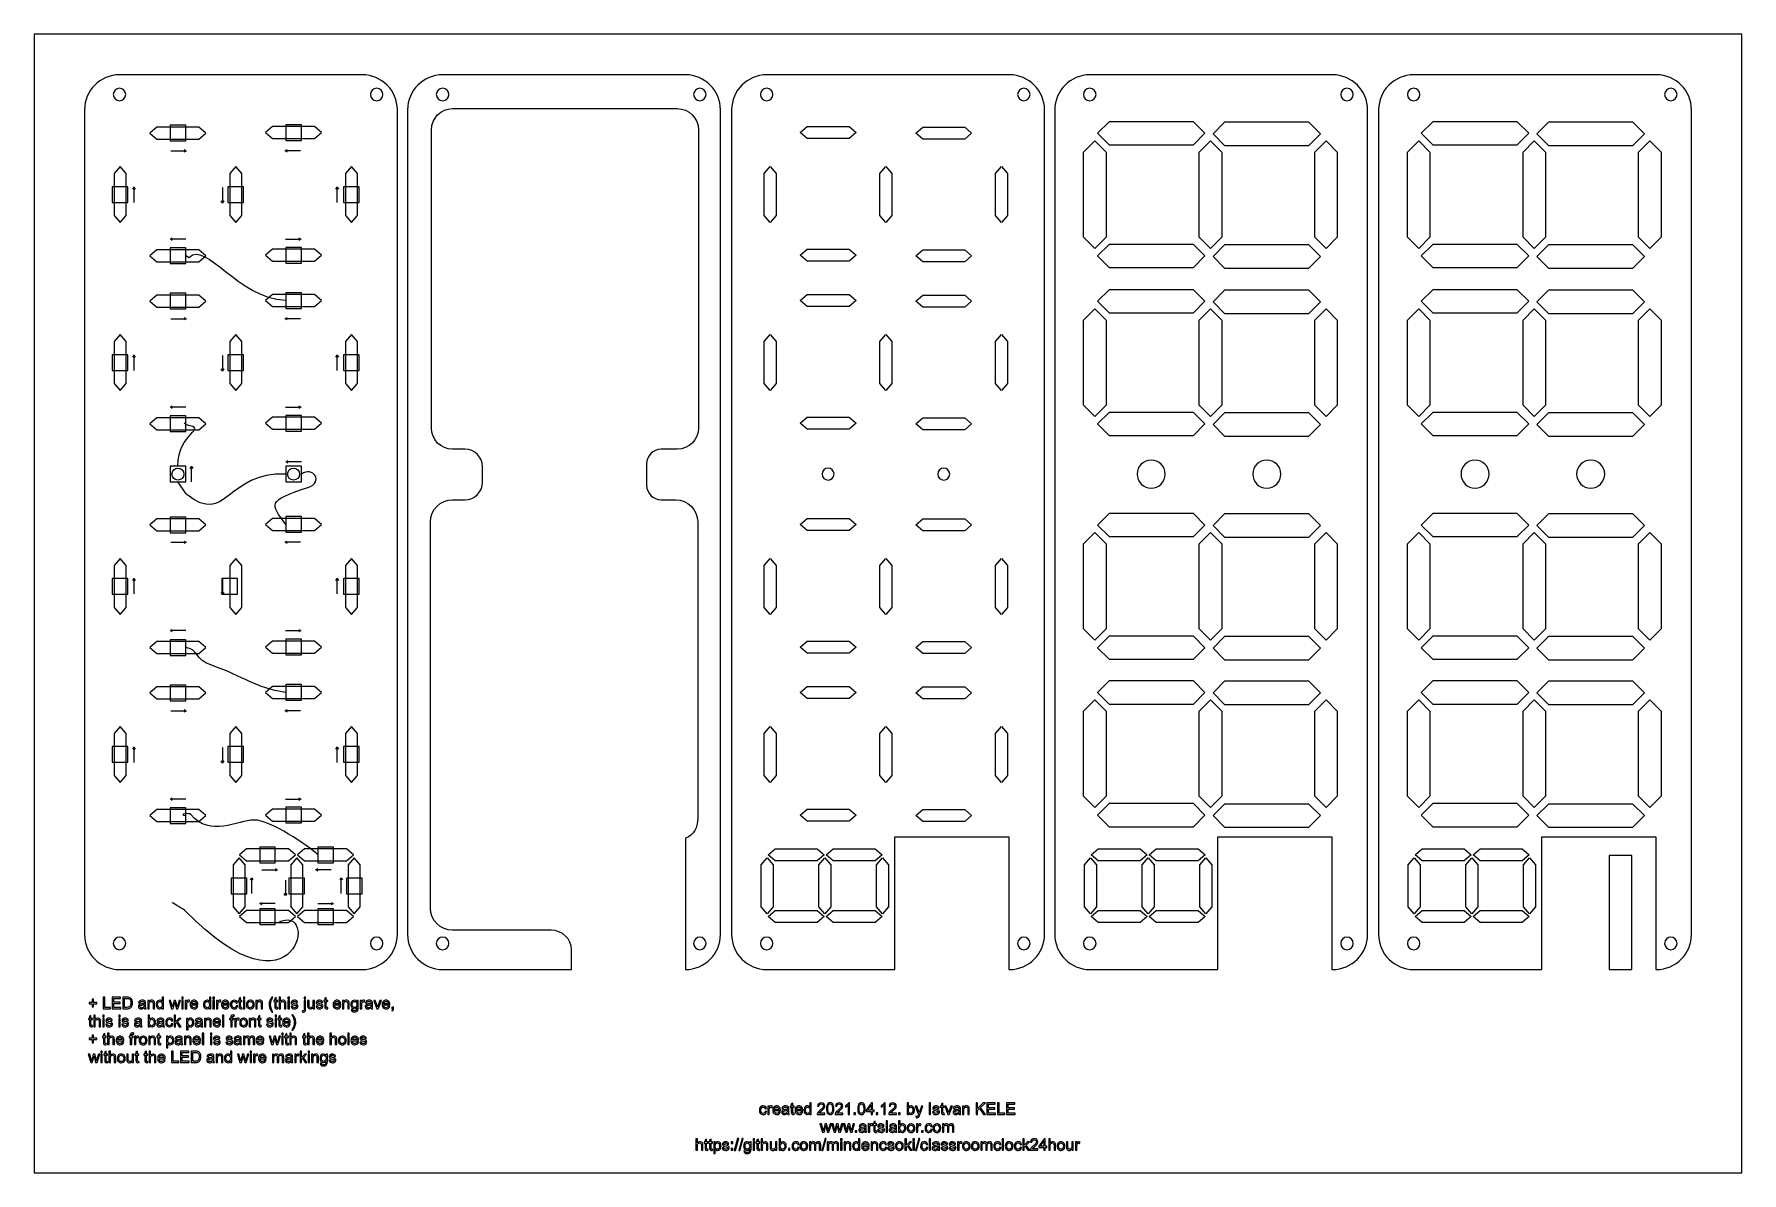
# Model space of a CAD drawing. Header units: millimetres. Extents: x -450 to 450, y -300 to 300.
import ezdxf

# ---------------------------------------------------------------- set-up
doc = ezdxf.new("R2010")
doc.units = ezdxf.units.MM
doc.header["$MEASUREMENT"] = 0
doc.layers.add('Layer 1', color=7, linetype='Continuous')

msp = doc.modelspace()

# ---------------------------------------------------------------- linework, layer by layer
at = {"layer": 'Layer 1', "color": 250, "lineweight": 20}
for points in [[(-450, -300), (450, -300), (450, 300), (-450, 300), (-450, -300)], [(-317.4137, 244.02), (-309.1795, 244.02), (-309.1795, 252.2542), (-317.4137, 252.2542), (-317.4137, 244.02)], [(-378.3368, 243.7481), (-370.1026, 243.7481), (-370.1026, 251.9823), (-378.3368, 251.9823), (-378.3368, 243.7481)], [(-408.7983, 211.3283), (-400.5641, 211.3283), (-400.5641, 219.5625), (-408.7983, 219.5625), (-408.7983, 211.3283)], [(-347.8752, 211.3283), (-339.641, 211.3283), (-339.641, 219.5625), (-347.8752, 219.5625), (-347.8752, 211.3283)], [(-286.9521, 211.3283), (-278.7179, 211.3283), (-278.7179, 219.5625), (-286.9521, 219.5625), (-286.9521, 211.3283)], [(-378.3368, 179.0984), (-370.1026, 179.0984), (-370.1026, 187.3326), (-378.3368, 187.3326), (-378.3368, 179.0984)], [(-317.4137, 179.3703), (-309.1795, 179.3703), (-309.1795, 187.6045), (-317.4137, 187.6045), (-317.4137, 179.3703)], [(-378.3368, 155.2253), (-370.1026, 155.2253), (-370.1026, 163.4595), (-378.3368, 163.4595), (-378.3368, 155.2253)], [(-317.4137, 155.4972), (-309.1795, 155.4972), (-309.1795, 163.7314), (-317.4137, 163.7314), (-317.4137, 155.4972)], [(-408.7983, 122.8055), (-400.5641, 122.8055), (-400.5641, 131.0397), (-408.7983, 131.0397), (-408.7983, 122.8055)], [(-347.8752, 122.8055), (-339.641, 122.8055), (-339.641, 131.0397), (-347.8752, 131.0397), (-347.8752, 122.8055)], [(-286.9521, 122.8055), (-278.7179, 122.8055), (-278.7179, 131.0397), (-286.9521, 131.0397), (-286.9521, 122.8055)], [(-317.4137, 90.8475), (-309.1795, 90.8475), (-309.1795, 99.0817), (-317.4137, 99.0817), (-317.4137, 90.8475)], [(-378.3368, 90.5756), (-370.1026, 90.5756), (-370.1026, 98.8098), (-378.3368, 98.8098), (-378.3368, 90.5756)], [(-378.3368, 64.0671), (-370.1026, 64.0671), (-370.1026, 72.3013), (-378.3368, 72.3013), (-378.3368, 64.0671)], [(-317.4137, 64.0671), (-309.1795, 64.0671), (-309.1795, 72.3013), (-317.4137, 72.3013), (-317.4137, 64.0671)], [(-378.3368, 37.2867), (-370.1026, 37.2867), (-370.1026, 45.5209), (-378.3368, 45.5209), (-378.3368, 37.2867)], [(-317.4137, 37.5586), (-309.1795, 37.5586), (-309.1795, 45.7928), (-317.4137, 45.7928), (-317.4137, 37.5586)], [(-408.7983, 4.867), (-400.5641, 4.867), (-400.5641, 13.1012), (-408.7983, 13.1012), (-408.7983, 4.867)], [(-351.035, 4.8858), (-342.8008, 4.8858), (-342.8008, 13.12), (-351.035, 13.12), (-351.035, 4.8858)], [(-286.9521, 4.867), (-278.7179, 4.867), (-278.7179, 13.1012), (-286.9521, 13.1012), (-286.9521, 4.867)], [(-378.3368, -27.363), (-370.1026, -27.363), (-370.1026, -19.1288), (-378.3368, -19.1288), (-378.3368, -27.363)], [(-317.4137, -27.0911), (-309.1795, -27.0911), (-309.1795, -18.8569), (-317.4137, -18.8569), (-317.4137, -27.0911)], [(-378.3368, -51.2361), (-370.1026, -51.2361), (-370.1026, -43.0019), (-378.3368, -43.0019), (-378.3368, -51.2361)], [(-317.4137, -50.9642), (-309.1795, -50.9642), (-309.1795, -42.73), (-317.4137, -42.73), (-317.4137, -50.9642)], [(-408.7983, -83.6558), (-400.5641, -83.6558), (-400.5641, -75.4216), (-408.7983, -75.4216), (-408.7983, -83.6558)], [(-347.8752, -83.6558), (-339.641, -83.6558), (-339.641, -75.4216), (-347.8752, -75.4216), (-347.8752, -83.6558)], [(-286.9521, -83.6558), (-278.7179, -83.6558), (-278.7179, -75.4216), (-286.9521, -75.4216), (-286.9521, -83.6558)], [(-378.3368, -115.8858), (-370.1026, -115.8858), (-370.1026, -107.6516), (-378.3368, -107.6516), (-378.3368, -115.8858)], [(-317.4137, -115.6139), (-309.1795, -115.6139), (-309.1795, -107.3797), (-317.4137, -107.3797), (-317.4137, -115.6139)], [(-331.1308, -136.5709), (-322.8966, -136.5709), (-322.8966, -128.3367), (-331.1308, -128.3367), (-331.1308, -136.5709)], [(-300.5336, -136.5709), (-292.2994, -136.5709), (-292.2994, -128.3367), (-300.5336, -128.3367), (-300.5336, -136.5709)], [(-346.1336, -152.9047), (-337.8994, -152.9047), (-337.8994, -144.6705), (-346.1336, -144.6705), (-346.1336, -152.9047)], [(-315.7585, -152.9043), (-307.5243, -152.9043), (-307.5243, -144.6701), (-315.7585, -144.6701), (-315.7585, -152.9043)], [(-285.3834, -152.9039), (-277.1492, -152.9039), (-277.1492, -144.6697), (-285.3834, -144.6697), (-285.3834, -152.9039)], [(-331.1307, -169.1078), (-322.8965, -169.1078), (-322.8965, -160.8736), (-331.1307, -160.8736), (-331.1307, -169.1078)], [(-300.5336, -169.1078), (-292.2994, -169.1078), (-292.2994, -160.8736), (-300.5336, -160.8736), (-300.5336, -169.1078)]]:
    msp.add_lwpolyline(points, close=True, dxfattribs=at)
at = {"layer": 'Layer 1', "color": 225, "lineweight": 20}
for points, knots in [([(-423.4678, -174.4039), (-423.4678, -174.4039), (-423.4678, 260.1417), (-423.4678, 260.1417), (-423.4678, 260.1417), (-423.4678, 270.2947), (-415.1608, 278.6017), (-405.0078, 278.6017), (-405.0078, 278.6017), (-405.0078, 278.6017), (-277.0407, 278.6017), (-277.0407, 278.6017), (-277.0407, 278.6017), (-266.8877, 278.6017), (-258.5807, 270.2947), (-258.5807, 260.1417), (-258.5807, 260.1417), (-258.5807, 260.1417), (-258.5807, -174.4039), (-258.5807, -174.4039), (-258.5807, -174.4039), (-258.5807, -184.5569), (-266.8877, -192.8639), (-277.0407, -192.8639), (-277.0407, -192.8639), (-277.0407, -192.8639), (-405.0078, -192.8639), (-405.0078, -192.8639), (-405.0078, -192.8639), (-415.1608, -192.8639), (-423.4678, -184.5569), (-423.4678, -174.4039)], [0, 0, 0, 0, 0.11111111, 0.11111111, 0.11111111, 0.11111111, 0.22222222, 0.22222222, 0.22222222, 0.22222222, 0.33333333, 0.33333333, 0.33333333, 0.33333333, 0.44444444, 0.44444444, 0.44444444, 0.44444444, 0.55555556, 0.55555556, 0.55555556, 0.55555556, 0.66666667, 0.66666667, 0.66666667, 0.66666667, 0.77777778, 0.77777778, 0.77777778, 0.77777778, 1, 1, 1, 1]), ([(-253.1807, -174.4039), (-253.1807, -174.4039), (-253.1807, 260.1417), (-253.1807, 260.1417), (-253.1807, 260.1417), (-253.1807, 270.2947), (-244.8737, 278.6017), (-234.7207, 278.6017), (-234.7207, 278.6017), (-234.7207, 278.6017), (-106.7536, 278.6017), (-106.7536, 278.6017), (-106.7536, 278.6017), (-96.6006, 278.6017), (-88.2936, 270.2947), (-88.2936, 260.1417), (-88.2936, 260.1417), (-88.2936, 260.1417), (-88.2936, -174.4039), (-88.2936, -174.4039), (-88.2936, -174.4039), (-88.2936, -184.5569), (-96.6006, -192.8639), (-106.7536, -192.8639), (-106.7536, -192.8639), (-106.7536, -192.8639), (-106.7536, -191.4813), (-106.7536, -189.7913), (-106.7536, -189.7913), (-106.7536, -167.723), (-106.7536, -145.6547), (-106.7536, -123.5864), (-106.7536, -123.5864), (-102.2449, -121.9906), (-100.3053, -118.235), (-100.3053, -113.1974), (-100.3053, -113.1974), (-100.3053, -113.1974), (-100.3053, 43.0509), (-100.3053, 43.0509), (-100.3053, 43.0509), (-100.3053, 49.4349), (-105.5284, 54.658), (-111.9124, 54.658), (-111.9124, 54.658), (-111.9124, 54.658), (-119.5495, 54.658), (-119.5495, 54.658), (-119.5495, 54.658), (-123.7944, 54.658), (-127.2674, 58.131), (-127.2674, 62.3759), (-127.2674, 62.3759), (-127.2674, 62.3759), (-127.2674, 73.5723), (-127.2674, 73.5723), (-127.2674, 73.5723), (-127.2674, 77.8172), (-123.7944, 81.2902), (-119.5495, 81.2902), (-119.5495, 81.2902), (-119.5495, 81.2902), (-111.0382, 81.2902), (-111.0382, 81.2902), (-111.0382, 81.2902), (-104.8947, 81.2902), (-99.8682, 86.3167), (-99.8682, 92.4602), (-99.8682, 92.4602), (-99.8682, 92.4602), (-99.8682, 249.5827), (-99.8682, 249.5827), (-99.8682, 249.5827), (-99.8682, 255.7262), (-104.8947, 260.7527), (-111.0382, 260.7527), (-111.0382, 260.7527), (-111.0382, 260.7527), (-229.4822, 260.7527), (-229.4822, 260.7527), (-229.4822, 260.7527), (-235.6257, 260.7527), (-240.6522, 255.7262), (-240.6522, 249.5827), (-240.6522, 249.5827), (-240.6522, 249.5827), (-240.6522, 92.4602), (-240.6522, 92.4602), (-240.6522, 92.4602), (-240.6522, 86.3167), (-235.6257, 81.2902), (-229.4822, 81.2902), (-229.4822, 81.2902), (-229.4822, 81.2902), (-227.1712, 81.2902), (-227.1712, 81.2902), (-227.1712, 81.2902), (-227.1712, 81.2902), (-222.9622, 81.2902), (-222.9622, 81.2902), (-222.9622, 81.2902), (-217.8625, 81.2902), (-213.6901, 77.1178), (-213.6901, 72.0181), (-213.6901, 72.0181), (-213.6901, 72.0181), (-213.6901, 63.9301), (-213.6901, 63.9301), (-213.6901, 63.9301), (-213.6901, 58.8304), (-217.8625, 54.658), (-222.9622, 54.658), (-222.9622, 54.658), (-222.9622, 54.658), (-227.1712, 54.658), (-227.1712, 54.658), (-227.1712, 54.658), (-227.1712, 54.658), (-229.4822, 54.658), (-229.4822, 54.658), (-229.4822, 54.658), (-235.8662, 54.658), (-241.0893, 49.4349), (-241.0893, 43.0509), (-241.0893, 43.0509), (-241.0893, -24.8197), (-241.0893, -92.6904), (-241.0893, -160.561), (-241.0893, -160.561), (-241.0893, -166.945), (-235.8662, -172.1681), (-229.4822, -172.1681), (-229.4822, -172.1681), (-212.1608, -172.1681), (-194.8394, -172.1681), (-177.518, -172.1681), (-177.518, -172.1681), (-171.8266, -172.1681), (-166.7172, -176.8246), (-166.7172, -182.516), (-166.7172, -182.516), (-166.7172, -182.516), (-166.7172, -182.516), (-166.7172, -182.516), (-166.7172, -182.516), (-166.7172, -182.516), (-166.7172, -189.7913), (-166.7172, -189.7913), (-166.7172, -189.7913), (-166.7172, -191.4813), (-166.7172, -192.8639), (-166.7172, -192.8639), (-166.7172, -192.8639), (-166.7172, -192.8639), (-234.7207, -192.8639), (-234.7207, -192.8639), (-234.7207, -192.8639), (-244.8737, -192.8639), (-253.1807, -184.5569), (-253.1807, -174.4039)], [0, 0, 0, 0, 0.02439024, 0.02439024, 0.02439024, 0.02439024, 0.04878049, 0.04878049, 0.04878049, 0.04878049, 0.07317073, 0.07317073, 0.07317073, 0.07317073, 0.09756098, 0.09756098, 0.09756098, 0.09756098, 0.12195122, 0.12195122, 0.12195122, 0.12195122, 0.14634146, 0.14634146, 0.14634146, 0.14634146, 0.17073171, 0.17073171, 0.17073171, 0.17073171, 0.19512195, 0.19512195, 0.19512195, 0.19512195, 0.2195122, 0.2195122, 0.2195122, 0.2195122, 0.24390244, 0.24390244, 0.24390244, 0.24390244, 0.26829268, 0.26829268, 0.26829268, 0.26829268, 0.29268293, 0.29268293, 0.29268293, 0.29268293, 0.31707317, 0.31707317, 0.31707317, 0.31707317, 0.34146341, 0.34146341, 0.34146341, 0.34146341, 0.36585366, 0.36585366, 0.36585366, 0.36585366, 0.3902439, 0.3902439, 0.3902439, 0.3902439, 0.41463415, 0.41463415, 0.41463415, 0.41463415, 0.43902439, 0.43902439, 0.43902439, 0.43902439, 0.46341463, 0.46341463, 0.46341463, 0.46341463, 0.48780488, 0.48780488, 0.48780488, 0.48780488, 0.51219512, 0.51219512, 0.51219512, 0.51219512, 0.53658537, 0.53658537, 0.53658537, 0.53658537, 0.56097561, 0.56097561, 0.56097561, 0.56097561, 0.58536585, 0.58536585, 0.58536585, 0.58536585, 0.6097561, 0.6097561, 0.6097561, 0.6097561, 0.63414634, 0.63414634, 0.63414634, 0.63414634, 0.65853659, 0.65853659, 0.65853659, 0.65853659, 0.68292683, 0.68292683, 0.68292683, 0.68292683, 0.70731707, 0.70731707, 0.70731707, 0.70731707, 0.73170732, 0.73170732, 0.73170732, 0.73170732, 0.75609756, 0.75609756, 0.75609756, 0.75609756, 0.7804878, 0.7804878, 0.7804878, 0.7804878, 0.80487805, 0.80487805, 0.80487805, 0.80487805, 0.82926829, 0.82926829, 0.82926829, 0.82926829, 0.85365854, 0.85365854, 0.85365854, 0.85365854, 0.87804878, 0.87804878, 0.87804878, 0.87804878, 0.90243902, 0.90243902, 0.90243902, 0.90243902, 0.92682927, 0.92682927, 0.92682927, 0.92682927, 0.95121951, 0.95121951, 0.95121951, 0.95121951, 1, 1, 1, 1]), ([(-82.3936, -174.4039), (-82.3936, -174.4039), (-82.3936, 260.1417), (-82.3936, 260.1417), (-82.3936, 260.1417), (-82.3936, 270.2947), (-74.0866, 278.6017), (-63.9336, 278.6017), (-63.9336, 278.6017), (-63.9336, 278.6017), (64.0335, 278.6017), (64.0335, 278.6017), (64.0335, 278.6017), (74.1865, 278.6017), (82.4935, 270.2947), (82.4935, 260.1417), (82.4935, 260.1417), (82.4935, 260.1417), (82.4935, -174.4039), (82.4935, -174.4039), (82.4935, -174.4039), (82.4935, -184.5569), (74.1865, -192.8639), (64.0335, -192.8639), (64.0335, -192.8639), (64.0335, -192.8639), (63.648, -192.8639), (63.648, -192.8639), (63.648, -192.8639), (63.648, -192.8639), (63.648, -122.906), (63.648, -122.906), (63.648, -122.906), (63.648, -122.906), (3.617, -122.906), (3.617, -122.906), (3.617, -122.906), (3.617, -122.906), (3.617, -192.8639), (3.617, -192.8639), (3.617, -192.8639), (3.617, -192.8639), (-63.9336, -192.8639), (-63.9336, -192.8639), (-63.9336, -192.8639), (-74.0866, -192.8639), (-82.3936, -184.5569), (-82.3936, -174.4039)], [0, 0, 0, 0, 0.07692308, 0.07692308, 0.07692308, 0.07692308, 0.15384615, 0.15384615, 0.15384615, 0.15384615, 0.23076923, 0.23076923, 0.23076923, 0.23076923, 0.30769231, 0.30769231, 0.30769231, 0.30769231, 0.38461538, 0.38461538, 0.38461538, 0.38461538, 0.46153846, 0.46153846, 0.46153846, 0.46153846, 0.53846154, 0.53846154, 0.53846154, 0.53846154, 0.61538462, 0.61538462, 0.61538462, 0.61538462, 0.69230769, 0.69230769, 0.69230769, 0.69230769, 0.76923077, 0.76923077, 0.76923077, 0.76923077, 0.84615385, 0.84615385, 0.84615385, 0.84615385, 1, 1, 1, 1]), ([(87.8935, -174.4039), (87.8935, -174.4039), (87.8935, 260.1417), (87.8935, 260.1417), (87.8935, 260.1417), (87.8935, 270.2947), (96.2005, 278.6017), (106.3535, 278.6017), (106.3535, 278.6017), (106.3535, 278.6017), (234.3206, 278.6017), (234.3206, 278.6017), (234.3206, 278.6017), (244.4736, 278.6017), (252.7806, 270.2947), (252.7806, 260.1417), (252.7806, 260.1417), (252.7806, 260.1417), (252.7806, -174.4039), (252.7806, -174.4039), (252.7806, -174.4039), (252.7806, -184.5569), (244.4736, -192.8639), (234.3206, -192.8639), (234.3206, -192.8639), (234.3206, -192.8639), (233.9351, -192.8639), (233.9351, -192.8639), (233.9351, -192.8639), (233.9351, -192.8639), (233.9351, -122.906), (233.9351, -122.906), (233.9351, -122.906), (233.9351, -122.906), (173.9041, -122.906), (173.9041, -122.906), (173.9041, -122.906), (173.9041, -122.906), (173.9041, -192.8639), (173.9041, -192.8639), (173.9041, -192.8639), (173.9041, -192.8639), (106.3535, -192.8639), (106.3535, -192.8639), (106.3535, -192.8639), (96.2005, -192.8639), (87.8935, -184.5569), (87.8935, -174.4039)], [0, 0, 0, 0, 0.07692308, 0.07692308, 0.07692308, 0.07692308, 0.15384615, 0.15384615, 0.15384615, 0.15384615, 0.23076923, 0.23076923, 0.23076923, 0.23076923, 0.30769231, 0.30769231, 0.30769231, 0.30769231, 0.38461538, 0.38461538, 0.38461538, 0.38461538, 0.46153846, 0.46153846, 0.46153846, 0.46153846, 0.53846154, 0.53846154, 0.53846154, 0.53846154, 0.61538462, 0.61538462, 0.61538462, 0.61538462, 0.69230769, 0.69230769, 0.69230769, 0.69230769, 0.76923077, 0.76923077, 0.76923077, 0.76923077, 0.84615385, 0.84615385, 0.84615385, 0.84615385, 1, 1, 1, 1]), ([(258.5806, -174.4039), (258.5806, -174.4039), (258.5806, 260.1417), (258.5806, 260.1417), (258.5806, 260.1417), (258.5806, 270.2947), (266.8876, 278.6017), (277.0406, 278.6017), (277.0406, 278.6017), (277.0406, 278.6017), (405.0077, 278.6017), (405.0077, 278.6017), (405.0077, 278.6017), (415.1607, 278.6017), (423.4677, 270.2947), (423.4677, 260.1417), (423.4677, 260.1417), (423.4677, 260.1417), (423.4677, -174.4039), (423.4677, -174.4039), (423.4677, -174.4039), (423.4677, -184.5569), (415.1607, -192.8639), (405.0077, -192.8639), (405.0077, -192.8639), (405.0077, -192.8639), (404.6222, -192.8639), (404.6222, -192.8639), (404.6222, -192.8639), (404.6222, -192.8639), (404.6222, -122.906), (404.6222, -122.906), (404.6222, -122.906), (404.6222, -122.906), (344.5912, -122.906), (344.5912, -122.906), (344.5912, -122.906), (344.5912, -122.906), (344.5912, -192.8639), (344.5912, -192.8639), (344.5912, -192.8639), (344.5912, -192.8639), (277.0406, -192.8639), (277.0406, -192.8639), (277.0406, -192.8639), (266.8876, -192.8639), (258.5806, -184.5569), (258.5806, -174.4039)], [0, 0, 0, 0, 0.07692308, 0.07692308, 0.07692308, 0.07692308, 0.15384615, 0.15384615, 0.15384615, 0.15384615, 0.23076923, 0.23076923, 0.23076923, 0.23076923, 0.30769231, 0.30769231, 0.30769231, 0.30769231, 0.38461538, 0.38461538, 0.38461538, 0.38461538, 0.46153846, 0.46153846, 0.46153846, 0.46153846, 0.53846154, 0.53846154, 0.53846154, 0.53846154, 0.61538462, 0.61538462, 0.61538462, 0.61538462, 0.69230769, 0.69230769, 0.69230769, 0.69230769, 0.76923077, 0.76923077, 0.76923077, 0.76923077, 0.84615385, 0.84615385, 0.84615385, 0.84615385, 1, 1, 1, 1])]:
    msp.add_open_spline(points, degree=3, knots=knots, dxfattribs=at)
at = {"layer": 'Layer 1', "color": 242, "lineweight": 20}
for points, knots in [([(-408.3383, 268.2246), (-408.3383, 270.0472), (-406.8609, 271.5246), (-405.0383, 271.5246), (-405.0383, 271.5246), (-403.2158, 271.5246), (-401.7383, 270.0472), (-401.7383, 268.2246), (-401.7383, 268.2246), (-401.7383, 266.4021), (-403.2158, 264.9246), (-405.0383, 264.9246), (-405.0383, 264.9246), (-406.8609, 264.9246), (-408.3383, 266.4021), (-408.3383, 268.2246)], [0, 0, 0, 0, 0.2, 0.2, 0.2, 0.2, 0.4, 0.4, 0.4, 0.4, 0.6, 0.6, 0.6, 0.6, 1, 1, 1, 1]), ([(-272.7606, 268.2246), (-272.7606, 270.0472), (-271.2831, 271.5246), (-269.4606, 271.5246), (-269.4606, 271.5246), (-267.6381, 271.5246), (-266.1606, 270.0472), (-266.1606, 268.2246), (-266.1606, 268.2246), (-266.1606, 266.4021), (-267.6381, 264.9246), (-269.4606, 264.9246), (-269.4606, 264.9246), (-271.2831, 264.9246), (-272.7606, 266.4021), (-272.7606, 268.2246)], [0, 0, 0, 0, 0.2, 0.2, 0.2, 0.2, 0.4, 0.4, 0.4, 0.4, 0.6, 0.6, 0.6, 0.6, 1, 1, 1, 1]), ([(-238.0512, 268.2246), (-238.0512, 270.0472), (-236.5737, 271.5246), (-234.7512, 271.5246), (-234.7512, 271.5246), (-232.9287, 271.5246), (-231.4512, 270.0472), (-231.4512, 268.2246), (-231.4512, 268.2246), (-231.4512, 266.4021), (-232.9287, 264.9246), (-234.7512, 264.9246), (-234.7512, 264.9246), (-236.5737, 264.9246), (-238.0512, 266.4021), (-238.0512, 268.2246)], [0, 0, 0, 0, 0.2, 0.2, 0.2, 0.2, 0.4, 0.4, 0.4, 0.4, 0.6, 0.6, 0.6, 0.6, 1, 1, 1, 1]), ([(-102.4735, 268.2246), (-102.4735, 270.0472), (-100.996, 271.5246), (-99.1735, 271.5246), (-99.1735, 271.5246), (-97.351, 271.5246), (-95.8735, 270.0472), (-95.8735, 268.2246), (-95.8735, 268.2246), (-95.8735, 266.4021), (-97.351, 264.9246), (-99.1735, 264.9246), (-99.1735, 264.9246), (-100.996, 264.9246), (-102.4735, 266.4021), (-102.4735, 268.2246)], [0, 0, 0, 0, 0.2, 0.2, 0.2, 0.2, 0.4, 0.4, 0.4, 0.4, 0.6, 0.6, 0.6, 0.6, 1, 1, 1, 1]), ([(-67.2641, 268.2246), (-67.2641, 270.0472), (-65.7866, 271.5246), (-63.9641, 271.5246), (-63.9641, 271.5246), (-62.1416, 271.5246), (-60.6641, 270.0472), (-60.6641, 268.2246), (-60.6641, 268.2246), (-60.6641, 266.4021), (-62.1416, 264.9246), (-63.9641, 264.9246), (-63.9641, 264.9246), (-65.7866, 264.9246), (-67.2641, 266.4021), (-67.2641, 268.2246)], [0, 0, 0, 0, 0.2, 0.2, 0.2, 0.2, 0.4, 0.4, 0.4, 0.4, 0.6, 0.6, 0.6, 0.6, 1, 1, 1, 1]), ([(68.3136, 268.2246), (68.3136, 270.0472), (69.7911, 271.5246), (71.6136, 271.5246), (71.6136, 271.5246), (73.4361, 271.5246), (74.9136, 270.0472), (74.9136, 268.2246), (74.9136, 268.2246), (74.9136, 266.4021), (73.4361, 264.9246), (71.6136, 264.9246), (71.6136, 264.9246), (69.7911, 264.9246), (68.3136, 266.4021), (68.3136, 268.2246)], [0, 0, 0, 0, 0.2, 0.2, 0.2, 0.2, 0.4, 0.4, 0.4, 0.4, 0.6, 0.6, 0.6, 0.6, 1, 1, 1, 1]), ([(103.023, 268.2246), (103.023, 270.0472), (104.5005, 271.5246), (106.323, 271.5246), (106.323, 271.5246), (108.1455, 271.5246), (109.623, 270.0472), (109.623, 268.2246), (109.623, 268.2246), (109.623, 266.4021), (108.1455, 264.9246), (106.323, 264.9246), (106.323, 264.9246), (104.5005, 264.9246), (103.023, 266.4021), (103.023, 268.2246)], [0, 0, 0, 0, 0.2, 0.2, 0.2, 0.2, 0.4, 0.4, 0.4, 0.4, 0.6, 0.6, 0.6, 0.6, 1, 1, 1, 1]), ([(238.6007, 268.2246), (238.6007, 270.0472), (240.0782, 271.5246), (241.9007, 271.5246), (241.9007, 271.5246), (243.7232, 271.5246), (245.2007, 270.0472), (245.2007, 268.2246), (245.2007, 268.2246), (245.2007, 266.4021), (243.7232, 264.9246), (241.9007, 264.9246), (241.9007, 264.9246), (240.0782, 264.9246), (238.6007, 266.4021), (238.6007, 268.2246)], [0, 0, 0, 0, 0.2, 0.2, 0.2, 0.2, 0.4, 0.4, 0.4, 0.4, 0.6, 0.6, 0.6, 0.6, 1, 1, 1, 1]), ([(273.7101, 268.2246), (273.7101, 270.0472), (275.1876, 271.5246), (277.0101, 271.5246), (277.0101, 271.5246), (278.8326, 271.5246), (280.3101, 270.0472), (280.3101, 268.2246), (280.3101, 268.2246), (280.3101, 266.4021), (278.8326, 264.9246), (277.0101, 264.9246), (277.0101, 264.9246), (275.1876, 264.9246), (273.7101, 266.4021), (273.7101, 268.2246)], [0, 0, 0, 0, 0.2, 0.2, 0.2, 0.2, 0.4, 0.4, 0.4, 0.4, 0.6, 0.6, 0.6, 0.6, 1, 1, 1, 1]), ([(409.2878, 268.2246), (409.2878, 270.0472), (410.7653, 271.5246), (412.5878, 271.5246), (412.5878, 271.5246), (414.4104, 271.5246), (415.8878, 270.0472), (415.8878, 268.2246), (415.8878, 268.2246), (415.8878, 266.4021), (414.4104, 264.9246), (412.5878, 264.9246), (412.5878, 264.9246), (410.7653, 264.9246), (409.2878, 266.4021), (409.2878, 268.2246)], [0, 0, 0, 0, 0.2, 0.2, 0.2, 0.2, 0.4, 0.4, 0.4, 0.4, 0.6, 0.6, 0.6, 0.6, 1, 1, 1, 1]), ([(116.5007, 241.6522), (116.5007, 241.6522), (110.3826, 247.7703), (110.3826, 247.7703), (110.3826, 247.7703), (110.3826, 247.7703), (116.5007, 253.8884), (116.5007, 253.8884), (116.5007, 253.8884), (116.5007, 253.8884), (138.7103, 253.8884), (138.7103, 253.8884), (138.7103, 253.8884), (138.7103, 253.8884), (160.9199, 253.8884), (160.9199, 253.8884), (160.9199, 253.8884), (160.9199, 253.8884), (167.038, 247.7703), (167.038, 247.7703), (167.038, 247.7703), (167.038, 247.7703), (160.9199, 241.6522), (160.9199, 241.6522), (160.9199, 241.6522), (160.9199, 241.6522), (138.7103, 241.6522), (138.7103, 241.6522), (138.7103, 241.6522), (138.7103, 241.6522), (116.5007, 241.6522), (116.5007, 241.6522)], [0, 0, 0, 0, 0.11111111, 0.11111111, 0.11111111, 0.11111111, 0.22222222, 0.22222222, 0.22222222, 0.22222222, 0.33333333, 0.33333333, 0.33333333, 0.33333333, 0.44444444, 0.44444444, 0.44444444, 0.44444444, 0.55555556, 0.55555556, 0.55555556, 0.55555556, 0.66666667, 0.66666667, 0.66666667, 0.66666667, 0.77777778, 0.77777778, 0.77777778, 0.77777778, 1, 1, 1, 1]), ([(177.4238, 241.3803), (177.4238, 241.3803), (171.3057, 247.4984), (171.3057, 247.4984), (171.3057, 247.4984), (171.3057, 247.4984), (177.4238, 253.6165), (177.4238, 253.6165), (177.4238, 253.6165), (177.4238, 253.6165), (199.6334, 253.6165), (199.6334, 253.6165), (199.6334, 253.6165), (199.6334, 253.6165), (221.843, 253.6165), (221.843, 253.6165), (221.843, 253.6165), (221.843, 253.6165), (227.9611, 247.4984), (227.9611, 247.4984), (227.9611, 247.4984), (227.9611, 247.4984), (221.843, 241.3803), (221.843, 241.3803), (221.843, 241.3803), (221.843, 241.3803), (199.6334, 241.3803), (199.6334, 241.3803), (199.6334, 241.3803), (199.6334, 241.3803), (177.4238, 241.3803), (177.4238, 241.3803)], [0, 0, 0, 0, 0.11111111, 0.11111111, 0.11111111, 0.11111111, 0.22222222, 0.22222222, 0.22222222, 0.22222222, 0.33333333, 0.33333333, 0.33333333, 0.33333333, 0.44444444, 0.44444444, 0.44444444, 0.44444444, 0.55555556, 0.55555556, 0.55555556, 0.55555556, 0.66666667, 0.66666667, 0.66666667, 0.66666667, 0.77777778, 0.77777778, 0.77777778, 0.77777778, 1, 1, 1, 1]), ([(287.1878, 241.6522), (287.1878, 241.6522), (281.0697, 247.7703), (281.0697, 247.7703), (281.0697, 247.7703), (281.0697, 247.7703), (287.1878, 253.8884), (287.1878, 253.8884), (287.1878, 253.8884), (287.1878, 253.8884), (309.3974, 253.8884), (309.3974, 253.8884), (309.3974, 253.8884), (309.3974, 253.8884), (331.607, 253.8884), (331.607, 253.8884), (331.607, 253.8884), (331.607, 253.8884), (337.7251, 247.7703), (337.7251, 247.7703), (337.7251, 247.7703), (337.7251, 247.7703), (331.607, 241.6522), (331.607, 241.6522), (331.607, 241.6522), (331.607, 241.6522), (309.3974, 241.6522), (309.3974, 241.6522), (309.3974, 241.6522), (309.3974, 241.6522), (287.1878, 241.6522), (287.1878, 241.6522)], [0, 0, 0, 0, 0.11111111, 0.11111111, 0.11111111, 0.11111111, 0.22222222, 0.22222222, 0.22222222, 0.22222222, 0.33333333, 0.33333333, 0.33333333, 0.33333333, 0.44444444, 0.44444444, 0.44444444, 0.44444444, 0.55555556, 0.55555556, 0.55555556, 0.55555556, 0.66666667, 0.66666667, 0.66666667, 0.66666667, 0.77777778, 0.77777778, 0.77777778, 0.77777778, 1, 1, 1, 1]), ([(348.1109, 241.3803), (348.1109, 241.3803), (341.9928, 247.4984), (341.9928, 247.4984), (341.9928, 247.4984), (341.9928, 247.4984), (348.1109, 253.6165), (348.1109, 253.6165), (348.1109, 253.6165), (348.1109, 253.6165), (370.3205, 253.6165), (370.3205, 253.6165), (370.3205, 253.6165), (370.3205, 253.6165), (392.5301, 253.6165), (392.5301, 253.6165), (392.5301, 253.6165), (392.5301, 253.6165), (398.6482, 247.4984), (398.6482, 247.4984), (398.6482, 247.4984), (398.6482, 247.4984), (392.5301, 241.3803), (392.5301, 241.3803), (392.5301, 241.3803), (392.5301, 241.3803), (370.3205, 241.3803), (370.3205, 241.3803), (370.3205, 241.3803), (370.3205, 241.3803), (348.1109, 241.3803), (348.1109, 241.3803)], [0, 0, 0, 0, 0.11111111, 0.11111111, 0.11111111, 0.11111111, 0.22222222, 0.22222222, 0.22222222, 0.22222222, 0.33333333, 0.33333333, 0.33333333, 0.33333333, 0.44444444, 0.44444444, 0.44444444, 0.44444444, 0.55555556, 0.55555556, 0.55555556, 0.55555556, 0.66666667, 0.66666667, 0.66666667, 0.66666667, 0.77777778, 0.77777778, 0.77777778, 0.77777778, 1, 1, 1, 1]), ([(115.1141, 193.2359), (115.1141, 193.2359), (108.996, 187.1178), (108.996, 187.1178), (108.996, 187.1178), (108.996, 187.1178), (102.8779, 193.2359), (102.8779, 193.2359), (102.8779, 193.2359), (102.8779, 193.2359), (102.8779, 215.4455), (102.8779, 215.4455), (102.8779, 215.4455), (102.8779, 215.4455), (102.8779, 237.6551), (102.8779, 237.6551), (102.8779, 237.6551), (102.8779, 237.6551), (108.996, 243.7732), (108.996, 243.7732), (108.996, 243.7732), (108.996, 243.7732), (115.1141, 237.6551), (115.1141, 237.6551), (115.1141, 237.6551), (115.1141, 237.6551), (115.1141, 215.4455), (115.1141, 215.4455), (115.1141, 215.4455), (115.1141, 215.4455), (115.1141, 193.2359), (115.1141, 193.2359)], [0, 0, 0, 0, 0.11111111, 0.11111111, 0.11111111, 0.11111111, 0.22222222, 0.22222222, 0.22222222, 0.22222222, 0.33333333, 0.33333333, 0.33333333, 0.33333333, 0.44444444, 0.44444444, 0.44444444, 0.44444444, 0.55555556, 0.55555556, 0.55555556, 0.55555556, 0.66666667, 0.66666667, 0.66666667, 0.66666667, 0.77777778, 0.77777778, 0.77777778, 0.77777778, 1, 1, 1, 1]), ([(176.0371, 193.2359), (176.0371, 193.2359), (169.919, 187.1178), (169.919, 187.1178), (169.919, 187.1178), (169.919, 187.1178), (163.8009, 193.2359), (163.8009, 193.2359), (163.8009, 193.2359), (163.8009, 193.2359), (163.8009, 215.4455), (163.8009, 215.4455), (163.8009, 215.4455), (163.8009, 215.4455), (163.8009, 237.6551), (163.8009, 237.6551), (163.8009, 237.6551), (163.8009, 237.6551), (169.919, 243.7732), (169.919, 243.7732), (169.919, 243.7732), (169.919, 243.7732), (176.0371, 237.6551), (176.0371, 237.6551), (176.0371, 237.6551), (176.0371, 237.6551), (176.0371, 215.4455), (176.0371, 215.4455), (176.0371, 215.4455), (176.0371, 215.4455), (176.0371, 193.2359), (176.0371, 193.2359)], [0, 0, 0, 0, 0.11111111, 0.11111111, 0.11111111, 0.11111111, 0.22222222, 0.22222222, 0.22222222, 0.22222222, 0.33333333, 0.33333333, 0.33333333, 0.33333333, 0.44444444, 0.44444444, 0.44444444, 0.44444444, 0.55555556, 0.55555556, 0.55555556, 0.55555556, 0.66666667, 0.66666667, 0.66666667, 0.66666667, 0.77777778, 0.77777778, 0.77777778, 0.77777778, 1, 1, 1, 1]), ([(236.9601, 193.2359), (236.9601, 193.2359), (230.842, 187.1178), (230.842, 187.1178), (230.842, 187.1178), (230.842, 187.1178), (224.7239, 193.2359), (224.7239, 193.2359), (224.7239, 193.2359), (224.7239, 193.2359), (224.7239, 215.4455), (224.7239, 215.4455), (224.7239, 215.4455), (224.7239, 215.4455), (224.7239, 237.6551), (224.7239, 237.6551), (224.7239, 237.6551), (224.7239, 237.6551), (230.842, 243.7732), (230.842, 243.7732), (230.842, 243.7732), (230.842, 243.7732), (236.9601, 237.6551), (236.9601, 237.6551), (236.9601, 237.6551), (236.9601, 237.6551), (236.9601, 215.4455), (236.9601, 215.4455), (236.9601, 215.4455), (236.9601, 215.4455), (236.9601, 193.2359), (236.9601, 193.2359)], [0, 0, 0, 0, 0.11111111, 0.11111111, 0.11111111, 0.11111111, 0.22222222, 0.22222222, 0.22222222, 0.22222222, 0.33333333, 0.33333333, 0.33333333, 0.33333333, 0.44444444, 0.44444444, 0.44444444, 0.44444444, 0.55555556, 0.55555556, 0.55555556, 0.55555556, 0.66666667, 0.66666667, 0.66666667, 0.66666667, 0.77777778, 0.77777778, 0.77777778, 0.77777778, 1, 1, 1, 1]), ([(285.8012, 193.2359), (285.8012, 193.2359), (279.6831, 187.1178), (279.6831, 187.1178), (279.6831, 187.1178), (279.6831, 187.1178), (273.565, 193.2359), (273.565, 193.2359), (273.565, 193.2359), (273.565, 193.2359), (273.565, 215.4455), (273.565, 215.4455), (273.565, 215.4455), (273.565, 215.4455), (273.565, 237.6551), (273.565, 237.6551), (273.565, 237.6551), (273.565, 237.6551), (279.6831, 243.7732), (279.6831, 243.7732), (279.6831, 243.7732), (279.6831, 243.7732), (285.8012, 237.6551), (285.8012, 237.6551), (285.8012, 237.6551), (285.8012, 237.6551), (285.8012, 215.4455), (285.8012, 215.4455), (285.8012, 215.4455), (285.8012, 215.4455), (285.8012, 193.2359), (285.8012, 193.2359)], [0, 0, 0, 0, 0.11111111, 0.11111111, 0.11111111, 0.11111111, 0.22222222, 0.22222222, 0.22222222, 0.22222222, 0.33333333, 0.33333333, 0.33333333, 0.33333333, 0.44444444, 0.44444444, 0.44444444, 0.44444444, 0.55555556, 0.55555556, 0.55555556, 0.55555556, 0.66666667, 0.66666667, 0.66666667, 0.66666667, 0.77777778, 0.77777778, 0.77777778, 0.77777778, 1, 1, 1, 1]), ([(346.7242, 193.2359), (346.7242, 193.2359), (340.6061, 187.1178), (340.6061, 187.1178), (340.6061, 187.1178), (340.6061, 187.1178), (334.488, 193.2359), (334.488, 193.2359), (334.488, 193.2359), (334.488, 193.2359), (334.488, 215.4455), (334.488, 215.4455), (334.488, 215.4455), (334.488, 215.4455), (334.488, 237.6551), (334.488, 237.6551), (334.488, 237.6551), (334.488, 237.6551), (340.6061, 243.7732), (340.6061, 243.7732), (340.6061, 243.7732), (340.6061, 243.7732), (346.7242, 237.6551), (346.7242, 237.6551), (346.7242, 237.6551), (346.7242, 237.6551), (346.7242, 215.4455), (346.7242, 215.4455), (346.7242, 215.4455), (346.7242, 215.4455), (346.7242, 193.2359), (346.7242, 193.2359)], [0, 0, 0, 0, 0.11111111, 0.11111111, 0.11111111, 0.11111111, 0.22222222, 0.22222222, 0.22222222, 0.22222222, 0.33333333, 0.33333333, 0.33333333, 0.33333333, 0.44444444, 0.44444444, 0.44444444, 0.44444444, 0.55555556, 0.55555556, 0.55555556, 0.55555556, 0.66666667, 0.66666667, 0.66666667, 0.66666667, 0.77777778, 0.77777778, 0.77777778, 0.77777778, 1, 1, 1, 1]), ([(407.6472, 193.2359), (407.6472, 193.2359), (401.5291, 187.1178), (401.5291, 187.1178), (401.5291, 187.1178), (401.5291, 187.1178), (395.411, 193.2359), (395.411, 193.2359), (395.411, 193.2359), (395.411, 193.2359), (395.411, 215.4455), (395.411, 215.4455), (395.411, 215.4455), (395.411, 215.4455), (395.411, 237.6551), (395.411, 237.6551), (395.411, 237.6551), (395.411, 237.6551), (401.5291, 243.7732), (401.5291, 243.7732), (401.5291, 243.7732), (401.5291, 243.7732), (407.6472, 237.6551), (407.6472, 237.6551), (407.6472, 237.6551), (407.6472, 237.6551), (407.6472, 215.4455), (407.6472, 215.4455), (407.6472, 215.4455), (407.6472, 215.4455), (407.6472, 193.2359), (407.6472, 193.2359)], [0, 0, 0, 0, 0.11111111, 0.11111111, 0.11111111, 0.11111111, 0.22222222, 0.22222222, 0.22222222, 0.22222222, 0.33333333, 0.33333333, 0.33333333, 0.33333333, 0.44444444, 0.44444444, 0.44444444, 0.44444444, 0.55555556, 0.55555556, 0.55555556, 0.55555556, 0.66666667, 0.66666667, 0.66666667, 0.66666667, 0.77777778, 0.77777778, 0.77777778, 0.77777778, 1, 1, 1, 1]), ([(116.5007, 177.0025), (116.5007, 177.0025), (110.3826, 183.1206), (110.3826, 183.1206), (110.3826, 183.1206), (110.3826, 183.1206), (116.5007, 189.2387), (116.5007, 189.2387), (116.5007, 189.2387), (116.5007, 189.2387), (138.7103, 189.2387), (138.7103, 189.2387), (138.7103, 189.2387), (138.7103, 189.2387), (160.9199, 189.2387), (160.9199, 189.2387), (160.9199, 189.2387), (160.9199, 189.2387), (167.038, 183.1206), (167.038, 183.1206), (167.038, 183.1206), (167.038, 183.1206), (160.9199, 177.0025), (160.9199, 177.0025), (160.9199, 177.0025), (160.9199, 177.0025), (138.7103, 177.0025), (138.7103, 177.0025), (138.7103, 177.0025), (138.7103, 177.0025), (116.5007, 177.0025), (116.5007, 177.0025)], [0, 0, 0, 0, 0.11111111, 0.11111111, 0.11111111, 0.11111111, 0.22222222, 0.22222222, 0.22222222, 0.22222222, 0.33333333, 0.33333333, 0.33333333, 0.33333333, 0.44444444, 0.44444444, 0.44444444, 0.44444444, 0.55555556, 0.55555556, 0.55555556, 0.55555556, 0.66666667, 0.66666667, 0.66666667, 0.66666667, 0.77777778, 0.77777778, 0.77777778, 0.77777778, 1, 1, 1, 1]), ([(287.1878, 177.0025), (287.1878, 177.0025), (281.0697, 183.1206), (281.0697, 183.1206), (281.0697, 183.1206), (281.0697, 183.1206), (287.1878, 189.2387), (287.1878, 189.2387), (287.1878, 189.2387), (287.1878, 189.2387), (309.3974, 189.2387), (309.3974, 189.2387), (309.3974, 189.2387), (309.3974, 189.2387), (331.607, 189.2387), (331.607, 189.2387), (331.607, 189.2387), (331.607, 189.2387), (337.7251, 183.1206), (337.7251, 183.1206), (337.7251, 183.1206), (337.7251, 183.1206), (331.607, 177.0025), (331.607, 177.0025), (331.607, 177.0025), (331.607, 177.0025), (309.3974, 177.0025), (309.3974, 177.0025), (309.3974, 177.0025), (309.3974, 177.0025), (287.1878, 177.0025), (287.1878, 177.0025)], [0, 0, 0, 0, 0.11111111, 0.11111111, 0.11111111, 0.11111111, 0.22222222, 0.22222222, 0.22222222, 0.22222222, 0.33333333, 0.33333333, 0.33333333, 0.33333333, 0.44444444, 0.44444444, 0.44444444, 0.44444444, 0.55555556, 0.55555556, 0.55555556, 0.55555556, 0.66666667, 0.66666667, 0.66666667, 0.66666667, 0.77777778, 0.77777778, 0.77777778, 0.77777778, 1, 1, 1, 1]), ([(177.4238, 176.7306), (177.4238, 176.7306), (171.3057, 182.8487), (171.3057, 182.8487), (171.3057, 182.8487), (171.3057, 182.8487), (177.4238, 188.9668), (177.4238, 188.9668), (177.4238, 188.9668), (177.4238, 188.9668), (199.6334, 188.9668), (199.6334, 188.9668), (199.6334, 188.9668), (199.6334, 188.9668), (221.843, 188.9668), (221.843, 188.9668), (221.843, 188.9668), (221.843, 188.9668), (227.9611, 182.8487), (227.9611, 182.8487), (227.9611, 182.8487), (227.9611, 182.8487), (221.843, 176.7306), (221.843, 176.7306), (221.843, 176.7306), (221.843, 176.7306), (199.6334, 176.7306), (199.6334, 176.7306), (199.6334, 176.7306), (199.6334, 176.7306), (177.4238, 176.7306), (177.4238, 176.7306)], [0, 0, 0, 0, 0.11111111, 0.11111111, 0.11111111, 0.11111111, 0.22222222, 0.22222222, 0.22222222, 0.22222222, 0.33333333, 0.33333333, 0.33333333, 0.33333333, 0.44444444, 0.44444444, 0.44444444, 0.44444444, 0.55555556, 0.55555556, 0.55555556, 0.55555556, 0.66666667, 0.66666667, 0.66666667, 0.66666667, 0.77777778, 0.77777778, 0.77777778, 0.77777778, 1, 1, 1, 1]), ([(348.1109, 176.7306), (348.1109, 176.7306), (341.9928, 182.8487), (341.9928, 182.8487), (341.9928, 182.8487), (341.9928, 182.8487), (348.1109, 188.9668), (348.1109, 188.9668), (348.1109, 188.9668), (348.1109, 188.9668), (370.3205, 188.9668), (370.3205, 188.9668), (370.3205, 188.9668), (370.3205, 188.9668), (392.5301, 188.9668), (392.5301, 188.9668), (392.5301, 188.9668), (392.5301, 188.9668), (398.6482, 182.8487), (398.6482, 182.8487), (398.6482, 182.8487), (398.6482, 182.8487), (392.5301, 176.7306), (392.5301, 176.7306), (392.5301, 176.7306), (392.5301, 176.7306), (370.3205, 176.7306), (370.3205, 176.7306), (370.3205, 176.7306), (370.3205, 176.7306), (348.1109, 176.7306), (348.1109, 176.7306)], [0, 0, 0, 0, 0.11111111, 0.11111111, 0.11111111, 0.11111111, 0.22222222, 0.22222222, 0.22222222, 0.22222222, 0.33333333, 0.33333333, 0.33333333, 0.33333333, 0.44444444, 0.44444444, 0.44444444, 0.44444444, 0.55555556, 0.55555556, 0.55555556, 0.55555556, 0.66666667, 0.66666667, 0.66666667, 0.66666667, 0.77777778, 0.77777778, 0.77777778, 0.77777778, 1, 1, 1, 1]), ([(116.5007, 153.1294), (116.5007, 153.1294), (110.3826, 159.2475), (110.3826, 159.2475), (110.3826, 159.2475), (110.3826, 159.2475), (116.5007, 165.3656), (116.5007, 165.3656), (116.5007, 165.3656), (116.5007, 165.3656), (138.7103, 165.3656), (138.7103, 165.3656), (138.7103, 165.3656), (138.7103, 165.3656), (160.9199, 165.3656), (160.9199, 165.3656), (160.9199, 165.3656), (160.9199, 165.3656), (167.038, 159.2475), (167.038, 159.2475), (167.038, 159.2475), (167.038, 159.2475), (160.9199, 153.1294), (160.9199, 153.1294), (160.9199, 153.1294), (160.9199, 153.1294), (138.7103, 153.1294), (138.7103, 153.1294), (138.7103, 153.1294), (138.7103, 153.1294), (116.5007, 153.1294), (116.5007, 153.1294)], [0, 0, 0, 0, 0.11111111, 0.11111111, 0.11111111, 0.11111111, 0.22222222, 0.22222222, 0.22222222, 0.22222222, 0.33333333, 0.33333333, 0.33333333, 0.33333333, 0.44444444, 0.44444444, 0.44444444, 0.44444444, 0.55555556, 0.55555556, 0.55555556, 0.55555556, 0.66666667, 0.66666667, 0.66666667, 0.66666667, 0.77777778, 0.77777778, 0.77777778, 0.77777778, 1, 1, 1, 1]), ([(177.4238, 152.8575), (177.4238, 152.8575), (171.3057, 158.9756), (171.3057, 158.9756), (171.3057, 158.9756), (171.3057, 158.9756), (177.4238, 165.0937), (177.4238, 165.0937), (177.4238, 165.0937), (177.4238, 165.0937), (199.6334, 165.0937), (199.6334, 165.0937), (199.6334, 165.0937), (199.6334, 165.0937), (221.843, 165.0937), (221.843, 165.0937), (221.843, 165.0937), (221.843, 165.0937), (227.9611, 158.9756), (227.9611, 158.9756), (227.9611, 158.9756), (227.9611, 158.9756), (221.843, 152.8575), (221.843, 152.8575), (221.843, 152.8575), (221.843, 152.8575), (199.6334, 152.8575), (199.6334, 152.8575), (199.6334, 152.8575), (199.6334, 152.8575), (177.4238, 152.8575), (177.4238, 152.8575)], [0, 0, 0, 0, 0.11111111, 0.11111111, 0.11111111, 0.11111111, 0.22222222, 0.22222222, 0.22222222, 0.22222222, 0.33333333, 0.33333333, 0.33333333, 0.33333333, 0.44444444, 0.44444444, 0.44444444, 0.44444444, 0.55555556, 0.55555556, 0.55555556, 0.55555556, 0.66666667, 0.66666667, 0.66666667, 0.66666667, 0.77777778, 0.77777778, 0.77777778, 0.77777778, 1, 1, 1, 1]), ([(287.1878, 153.1294), (287.1878, 153.1294), (281.0697, 159.2475), (281.0697, 159.2475), (281.0697, 159.2475), (281.0697, 159.2475), (287.1878, 165.3656), (287.1878, 165.3656), (287.1878, 165.3656), (287.1878, 165.3656), (309.3974, 165.3656), (309.3974, 165.3656), (309.3974, 165.3656), (309.3974, 165.3656), (331.607, 165.3656), (331.607, 165.3656), (331.607, 165.3656), (331.607, 165.3656), (337.7251, 159.2475), (337.7251, 159.2475), (337.7251, 159.2475), (337.7251, 159.2475), (331.607, 153.1294), (331.607, 153.1294), (331.607, 153.1294), (331.607, 153.1294), (309.3974, 153.1294), (309.3974, 153.1294), (309.3974, 153.1294), (309.3974, 153.1294), (287.1878, 153.1294), (287.1878, 153.1294)], [0, 0, 0, 0, 0.11111111, 0.11111111, 0.11111111, 0.11111111, 0.22222222, 0.22222222, 0.22222222, 0.22222222, 0.33333333, 0.33333333, 0.33333333, 0.33333333, 0.44444444, 0.44444444, 0.44444444, 0.44444444, 0.55555556, 0.55555556, 0.55555556, 0.55555556, 0.66666667, 0.66666667, 0.66666667, 0.66666667, 0.77777778, 0.77777778, 0.77777778, 0.77777778, 1, 1, 1, 1]), ([(348.1109, 152.8575), (348.1109, 152.8575), (341.9928, 158.9756), (341.9928, 158.9756), (341.9928, 158.9756), (341.9928, 158.9756), (348.1109, 165.0937), (348.1109, 165.0937), (348.1109, 165.0937), (348.1109, 165.0937), (370.3205, 165.0937), (370.3205, 165.0937), (370.3205, 165.0937), (370.3205, 165.0937), (392.5301, 165.0937), (392.5301, 165.0937), (392.5301, 165.0937), (392.5301, 165.0937), (398.6482, 158.9756), (398.6482, 158.9756), (398.6482, 158.9756), (398.6482, 158.9756), (392.5301, 152.8575), (392.5301, 152.8575), (392.5301, 152.8575), (392.5301, 152.8575), (370.3205, 152.8575), (370.3205, 152.8575), (370.3205, 152.8575), (370.3205, 152.8575), (348.1109, 152.8575), (348.1109, 152.8575)], [0, 0, 0, 0, 0.11111111, 0.11111111, 0.11111111, 0.11111111, 0.22222222, 0.22222222, 0.22222222, 0.22222222, 0.33333333, 0.33333333, 0.33333333, 0.33333333, 0.44444444, 0.44444444, 0.44444444, 0.44444444, 0.55555556, 0.55555556, 0.55555556, 0.55555556, 0.66666667, 0.66666667, 0.66666667, 0.66666667, 0.77777778, 0.77777778, 0.77777778, 0.77777778, 1, 1, 1, 1]), ([(115.1141, 104.7131), (115.1141, 104.7131), (108.996, 98.595), (108.996, 98.595), (108.996, 98.595), (108.996, 98.595), (102.8779, 104.7131), (102.8779, 104.7131), (102.8779, 104.7131), (102.8779, 104.7131), (102.8779, 126.9227), (102.8779, 126.9227), (102.8779, 126.9227), (102.8779, 126.9227), (102.8779, 149.1323), (102.8779, 149.1323), (102.8779, 149.1323), (102.8779, 149.1323), (108.996, 155.2504), (108.996, 155.2504), (108.996, 155.2504), (108.996, 155.2504), (115.1141, 149.1323), (115.1141, 149.1323), (115.1141, 149.1323), (115.1141, 149.1323), (115.1141, 126.9227), (115.1141, 126.9227), (115.1141, 126.9227), (115.1141, 126.9227), (115.1141, 104.7131), (115.1141, 104.7131)], [0, 0, 0, 0, 0.11111111, 0.11111111, 0.11111111, 0.11111111, 0.22222222, 0.22222222, 0.22222222, 0.22222222, 0.33333333, 0.33333333, 0.33333333, 0.33333333, 0.44444444, 0.44444444, 0.44444444, 0.44444444, 0.55555556, 0.55555556, 0.55555556, 0.55555556, 0.66666667, 0.66666667, 0.66666667, 0.66666667, 0.77777778, 0.77777778, 0.77777778, 0.77777778, 1, 1, 1, 1]), ([(176.0371, 104.7131), (176.0371, 104.7131), (169.919, 98.595), (169.919, 98.595), (169.919, 98.595), (169.919, 98.595), (163.8009, 104.7131), (163.8009, 104.7131), (163.8009, 104.7131), (163.8009, 104.7131), (163.8009, 126.9227), (163.8009, 126.9227), (163.8009, 126.9227), (163.8009, 126.9227), (163.8009, 149.1323), (163.8009, 149.1323), (163.8009, 149.1323), (163.8009, 149.1323), (169.919, 155.2504), (169.919, 155.2504), (169.919, 155.2504), (169.919, 155.2504), (176.0371, 149.1323), (176.0371, 149.1323), (176.0371, 149.1323), (176.0371, 149.1323), (176.0371, 126.9227), (176.0371, 126.9227), (176.0371, 126.9227), (176.0371, 126.9227), (176.0371, 104.7131), (176.0371, 104.7131)], [0, 0, 0, 0, 0.11111111, 0.11111111, 0.11111111, 0.11111111, 0.22222222, 0.22222222, 0.22222222, 0.22222222, 0.33333333, 0.33333333, 0.33333333, 0.33333333, 0.44444444, 0.44444444, 0.44444444, 0.44444444, 0.55555556, 0.55555556, 0.55555556, 0.55555556, 0.66666667, 0.66666667, 0.66666667, 0.66666667, 0.77777778, 0.77777778, 0.77777778, 0.77777778, 1, 1, 1, 1]), ([(236.9601, 104.7131), (236.9601, 104.7131), (230.842, 98.595), (230.842, 98.595), (230.842, 98.595), (230.842, 98.595), (224.7239, 104.7131), (224.7239, 104.7131), (224.7239, 104.7131), (224.7239, 104.7131), (224.7239, 126.9227), (224.7239, 126.9227), (224.7239, 126.9227), (224.7239, 126.9227), (224.7239, 149.1323), (224.7239, 149.1323), (224.7239, 149.1323), (224.7239, 149.1323), (230.842, 155.2504), (230.842, 155.2504), (230.842, 155.2504), (230.842, 155.2504), (236.9601, 149.1323), (236.9601, 149.1323), (236.9601, 149.1323), (236.9601, 149.1323), (236.9601, 126.9227), (236.9601, 126.9227), (236.9601, 126.9227), (236.9601, 126.9227), (236.9601, 104.7131), (236.9601, 104.7131)], [0, 0, 0, 0, 0.11111111, 0.11111111, 0.11111111, 0.11111111, 0.22222222, 0.22222222, 0.22222222, 0.22222222, 0.33333333, 0.33333333, 0.33333333, 0.33333333, 0.44444444, 0.44444444, 0.44444444, 0.44444444, 0.55555556, 0.55555556, 0.55555556, 0.55555556, 0.66666667, 0.66666667, 0.66666667, 0.66666667, 0.77777778, 0.77777778, 0.77777778, 0.77777778, 1, 1, 1, 1]), ([(285.8012, 104.7131), (285.8012, 104.7131), (279.6831, 98.595), (279.6831, 98.595), (279.6831, 98.595), (279.6831, 98.595), (273.565, 104.7131), (273.565, 104.7131), (273.565, 104.7131), (273.565, 104.7131), (273.565, 126.9227), (273.565, 126.9227), (273.565, 126.9227), (273.565, 126.9227), (273.565, 149.1323), (273.565, 149.1323), (273.565, 149.1323), (273.565, 149.1323), (279.6831, 155.2504), (279.6831, 155.2504), (279.6831, 155.2504), (279.6831, 155.2504), (285.8012, 149.1323), (285.8012, 149.1323), (285.8012, 149.1323), (285.8012, 149.1323), (285.8012, 126.9227), (285.8012, 126.9227), (285.8012, 126.9227), (285.8012, 126.9227), (285.8012, 104.7131), (285.8012, 104.7131)], [0, 0, 0, 0, 0.11111111, 0.11111111, 0.11111111, 0.11111111, 0.22222222, 0.22222222, 0.22222222, 0.22222222, 0.33333333, 0.33333333, 0.33333333, 0.33333333, 0.44444444, 0.44444444, 0.44444444, 0.44444444, 0.55555556, 0.55555556, 0.55555556, 0.55555556, 0.66666667, 0.66666667, 0.66666667, 0.66666667, 0.77777778, 0.77777778, 0.77777778, 0.77777778, 1, 1, 1, 1]), ([(346.7242, 104.7131), (346.7242, 104.7131), (340.6061, 98.595), (340.6061, 98.595), (340.6061, 98.595), (340.6061, 98.595), (334.488, 104.7131), (334.488, 104.7131), (334.488, 104.7131), (334.488, 104.7131), (334.488, 126.9227), (334.488, 126.9227), (334.488, 126.9227), (334.488, 126.9227), (334.488, 149.1323), (334.488, 149.1323), (334.488, 149.1323), (334.488, 149.1323), (340.6061, 155.2504), (340.6061, 155.2504), (340.6061, 155.2504), (340.6061, 155.2504), (346.7242, 149.1323), (346.7242, 149.1323), (346.7242, 149.1323), (346.7242, 149.1323), (346.7242, 126.9227), (346.7242, 126.9227), (346.7242, 126.9227), (346.7242, 126.9227), (346.7242, 104.7131), (346.7242, 104.7131)], [0, 0, 0, 0, 0.11111111, 0.11111111, 0.11111111, 0.11111111, 0.22222222, 0.22222222, 0.22222222, 0.22222222, 0.33333333, 0.33333333, 0.33333333, 0.33333333, 0.44444444, 0.44444444, 0.44444444, 0.44444444, 0.55555556, 0.55555556, 0.55555556, 0.55555556, 0.66666667, 0.66666667, 0.66666667, 0.66666667, 0.77777778, 0.77777778, 0.77777778, 0.77777778, 1, 1, 1, 1]), ([(407.6472, 104.7131), (407.6472, 104.7131), (401.5291, 98.595), (401.5291, 98.595), (401.5291, 98.595), (401.5291, 98.595), (395.411, 104.7131), (395.411, 104.7131), (395.411, 104.7131), (395.411, 104.7131), (395.411, 126.9227), (395.411, 126.9227), (395.411, 126.9227), (395.411, 126.9227), (395.411, 149.1323), (395.411, 149.1323), (395.411, 149.1323), (395.411, 149.1323), (401.5291, 155.2504), (401.5291, 155.2504), (401.5291, 155.2504), (401.5291, 155.2504), (407.6472, 149.1323), (407.6472, 149.1323), (407.6472, 149.1323), (407.6472, 149.1323), (407.6472, 126.9227), (407.6472, 126.9227), (407.6472, 126.9227), (407.6472, 126.9227), (407.6472, 104.7131), (407.6472, 104.7131)], [0, 0, 0, 0, 0.11111111, 0.11111111, 0.11111111, 0.11111111, 0.22222222, 0.22222222, 0.22222222, 0.22222222, 0.33333333, 0.33333333, 0.33333333, 0.33333333, 0.44444444, 0.44444444, 0.44444444, 0.44444444, 0.55555556, 0.55555556, 0.55555556, 0.55555556, 0.66666667, 0.66666667, 0.66666667, 0.66666667, 0.77777778, 0.77777778, 0.77777778, 0.77777778, 1, 1, 1, 1]), ([(116.5007, 88.4797), (116.5007, 88.4797), (110.3826, 94.5978), (110.3826, 94.5978), (110.3826, 94.5978), (110.3826, 94.5978), (116.5007, 100.7159), (116.5007, 100.7159), (116.5007, 100.7159), (116.5007, 100.7159), (138.7103, 100.7159), (138.7103, 100.7159), (138.7103, 100.7159), (138.7103, 100.7159), (160.9199, 100.7159), (160.9199, 100.7159), (160.9199, 100.7159), (160.9199, 100.7159), (167.038, 94.5978), (167.038, 94.5978), (167.038, 94.5978), (167.038, 94.5978), (160.9199, 88.4797), (160.9199, 88.4797), (160.9199, 88.4797), (160.9199, 88.4797), (138.7103, 88.4797), (138.7103, 88.4797), (138.7103, 88.4797), (138.7103, 88.4797), (116.5007, 88.4797), (116.5007, 88.4797)], [0, 0, 0, 0, 0.11111111, 0.11111111, 0.11111111, 0.11111111, 0.22222222, 0.22222222, 0.22222222, 0.22222222, 0.33333333, 0.33333333, 0.33333333, 0.33333333, 0.44444444, 0.44444444, 0.44444444, 0.44444444, 0.55555556, 0.55555556, 0.55555556, 0.55555556, 0.66666667, 0.66666667, 0.66666667, 0.66666667, 0.77777778, 0.77777778, 0.77777778, 0.77777778, 1, 1, 1, 1]), ([(177.4238, 88.2078), (177.4238, 88.2078), (171.3057, 94.3259), (171.3057, 94.3259), (171.3057, 94.3259), (171.3057, 94.3259), (177.4238, 100.444), (177.4238, 100.444), (177.4238, 100.444), (177.4238, 100.444), (199.6334, 100.444), (199.6334, 100.444), (199.6334, 100.444), (199.6334, 100.444), (221.843, 100.444), (221.843, 100.444), (221.843, 100.444), (221.843, 100.444), (227.9611, 94.3259), (227.9611, 94.3259), (227.9611, 94.3259), (227.9611, 94.3259), (221.843, 88.2078), (221.843, 88.2078), (221.843, 88.2078), (221.843, 88.2078), (199.6334, 88.2078), (199.6334, 88.2078), (199.6334, 88.2078), (199.6334, 88.2078), (177.4238, 88.2078), (177.4238, 88.2078)], [0, 0, 0, 0, 0.11111111, 0.11111111, 0.11111111, 0.11111111, 0.22222222, 0.22222222, 0.22222222, 0.22222222, 0.33333333, 0.33333333, 0.33333333, 0.33333333, 0.44444444, 0.44444444, 0.44444444, 0.44444444, 0.55555556, 0.55555556, 0.55555556, 0.55555556, 0.66666667, 0.66666667, 0.66666667, 0.66666667, 0.77777778, 0.77777778, 0.77777778, 0.77777778, 1, 1, 1, 1]), ([(287.1878, 88.4797), (287.1878, 88.4797), (281.0697, 94.5978), (281.0697, 94.5978), (281.0697, 94.5978), (281.0697, 94.5978), (287.1878, 100.7159), (287.1878, 100.7159), (287.1878, 100.7159), (287.1878, 100.7159), (309.3974, 100.7159), (309.3974, 100.7159), (309.3974, 100.7159), (309.3974, 100.7159), (331.607, 100.7159), (331.607, 100.7159), (331.607, 100.7159), (331.607, 100.7159), (337.7251, 94.5978), (337.7251, 94.5978), (337.7251, 94.5978), (337.7251, 94.5978), (331.607, 88.4797), (331.607, 88.4797), (331.607, 88.4797), (331.607, 88.4797), (309.3974, 88.4797), (309.3974, 88.4797), (309.3974, 88.4797), (309.3974, 88.4797), (287.1878, 88.4797), (287.1878, 88.4797)], [0, 0, 0, 0, 0.11111111, 0.11111111, 0.11111111, 0.11111111, 0.22222222, 0.22222222, 0.22222222, 0.22222222, 0.33333333, 0.33333333, 0.33333333, 0.33333333, 0.44444444, 0.44444444, 0.44444444, 0.44444444, 0.55555556, 0.55555556, 0.55555556, 0.55555556, 0.66666667, 0.66666667, 0.66666667, 0.66666667, 0.77777778, 0.77777778, 0.77777778, 0.77777778, 1, 1, 1, 1]), ([(348.1109, 88.2078), (348.1109, 88.2078), (341.9928, 94.3259), (341.9928, 94.3259), (341.9928, 94.3259), (341.9928, 94.3259), (348.1109, 100.444), (348.1109, 100.444), (348.1109, 100.444), (348.1109, 100.444), (370.3205, 100.444), (370.3205, 100.444), (370.3205, 100.444), (370.3205, 100.444), (392.5301, 100.444), (392.5301, 100.444), (392.5301, 100.444), (392.5301, 100.444), (398.6482, 94.3259), (398.6482, 94.3259), (398.6482, 94.3259), (398.6482, 94.3259), (392.5301, 88.2078), (392.5301, 88.2078), (392.5301, 88.2078), (392.5301, 88.2078), (370.3205, 88.2078), (370.3205, 88.2078), (370.3205, 88.2078), (370.3205, 88.2078), (348.1109, 88.2078), (348.1109, 88.2078)], [0, 0, 0, 0, 0.11111111, 0.11111111, 0.11111111, 0.11111111, 0.22222222, 0.22222222, 0.22222222, 0.22222222, 0.33333333, 0.33333333, 0.33333333, 0.33333333, 0.44444444, 0.44444444, 0.44444444, 0.44444444, 0.55555556, 0.55555556, 0.55555556, 0.55555556, 0.66666667, 0.66666667, 0.66666667, 0.66666667, 0.77777778, 0.77777778, 0.77777778, 0.77777778, 1, 1, 1, 1]), ([(131.3103, 68.1842), (131.3103, 72.2711), (134.6234, 75.5842), (138.7103, 75.5842), (138.7103, 75.5842), (142.7972, 75.5842), (146.1103, 72.2711), (146.1103, 68.1842), (146.1103, 68.1842), (146.1103, 64.0973), (142.7972, 60.7842), (138.7103, 60.7842), (138.7103, 60.7842), (134.6234, 60.7842), (131.3103, 64.0973), (131.3103, 68.1842)], [0, 0, 0, 0, 0.2, 0.2, 0.2, 0.2, 0.4, 0.4, 0.4, 0.4, 0.6, 0.6, 0.6, 0.6, 1, 1, 1, 1]), ([(192.2334, 68.1842), (192.2334, 72.2711), (195.5465, 75.5842), (199.6334, 75.5842), (199.6334, 75.5842), (203.7203, 75.5842), (207.0334, 72.2711), (207.0334, 68.1842), (207.0334, 68.1842), (207.0334, 64.0973), (203.7203, 60.7842), (199.6334, 60.7842), (199.6334, 60.7842), (195.5465, 60.7842), (192.2334, 64.0973), (192.2334, 68.1842)], [0, 0, 0, 0, 0.2, 0.2, 0.2, 0.2, 0.4, 0.4, 0.4, 0.4, 0.6, 0.6, 0.6, 0.6, 1, 1, 1, 1]), ([(301.9974, 68.1842), (301.9974, 72.2711), (305.3105, 75.5842), (309.3974, 75.5842), (309.3974, 75.5842), (313.4843, 75.5842), (316.7974, 72.2711), (316.7974, 68.1842), (316.7974, 68.1842), (316.7974, 64.0973), (313.4843, 60.7842), (309.3974, 60.7842), (309.3974, 60.7842), (305.3105, 60.7842), (301.9974, 64.0973), (301.9974, 68.1842)], [0, 0, 0, 0, 0.2, 0.2, 0.2, 0.2, 0.4, 0.4, 0.4, 0.4, 0.6, 0.6, 0.6, 0.6, 1, 1, 1, 1]), ([(362.9205, 68.1842), (362.9205, 72.2711), (366.2336, 75.5842), (370.3205, 75.5842), (370.3205, 75.5842), (374.4074, 75.5842), (377.7205, 72.2711), (377.7205, 68.1842), (377.7205, 68.1842), (377.7205, 64.0973), (374.4074, 60.7842), (370.3205, 60.7842), (370.3205, 60.7842), (366.2336, 60.7842), (362.9205, 64.0973), (362.9205, 68.1842)], [0, 0, 0, 0, 0.2, 0.2, 0.2, 0.2, 0.4, 0.4, 0.4, 0.4, 0.6, 0.6, 0.6, 0.6, 1, 1, 1, 1]), ([(-34.7368, 68.1842), (-34.7368, 69.9294), (-33.322, 71.3442), (-31.5768, 71.3442), (-31.5768, 71.3442), (-29.8316, 71.3442), (-28.4168, 69.9294), (-28.4168, 68.1842), (-28.4168, 68.1842), (-28.4168, 66.439), (-29.8316, 65.0242), (-31.5768, 65.0242), (-31.5768, 65.0242), (-33.322, 65.0242), (-34.7368, 66.439), (-34.7368, 68.1842)], [0, 0, 0, 0, 0.2, 0.2, 0.2, 0.2, 0.4, 0.4, 0.4, 0.4, 0.6, 0.6, 0.6, 0.6, 1, 1, 1, 1]), ([(26.1863, 68.1842), (26.1863, 69.9294), (27.6011, 71.3442), (29.3463, 71.3442), (29.3463, 71.3442), (31.0915, 71.3442), (32.5063, 69.9294), (32.5063, 68.1842), (32.5063, 68.1842), (32.5063, 66.439), (31.0915, 65.0242), (29.3463, 65.0242), (29.3463, 65.0242), (27.6011, 65.0242), (26.1863, 66.439), (26.1863, 68.1842)], [0, 0, 0, 0, 0.2, 0.2, 0.2, 0.2, 0.4, 0.4, 0.4, 0.4, 0.6, 0.6, 0.6, 0.6, 1, 1, 1, 1]), ([(116.5007, 35.2322), (116.5007, 35.2322), (110.3826, 41.3503), (110.3826, 41.3503), (110.3826, 41.3503), (110.3826, 41.3503), (116.5007, 47.4684), (116.5007, 47.4684), (116.5007, 47.4684), (116.5007, 47.4684), (138.7103, 47.4684), (138.7103, 47.4684), (138.7103, 47.4684), (138.7103, 47.4684), (160.9199, 47.4684), (160.9199, 47.4684), (160.9199, 47.4684), (160.9199, 47.4684), (167.038, 41.3503), (167.038, 41.3503), (167.038, 41.3503), (167.038, 41.3503), (160.9199, 35.2322), (160.9199, 35.2322), (160.9199, 35.2322), (160.9199, 35.2322), (138.7103, 35.2322), (138.7103, 35.2322), (138.7103, 35.2322), (138.7103, 35.2322), (116.5007, 35.2322), (116.5007, 35.2322)], [0, 0, 0, 0, 0.11111111, 0.11111111, 0.11111111, 0.11111111, 0.22222222, 0.22222222, 0.22222222, 0.22222222, 0.33333333, 0.33333333, 0.33333333, 0.33333333, 0.44444444, 0.44444444, 0.44444444, 0.44444444, 0.55555556, 0.55555556, 0.55555556, 0.55555556, 0.66666667, 0.66666667, 0.66666667, 0.66666667, 0.77777778, 0.77777778, 0.77777778, 0.77777778, 1, 1, 1, 1]), ([(177.4238, 34.9603), (177.4238, 34.9603), (171.3057, 41.0784), (171.3057, 41.0784), (171.3057, 41.0784), (171.3057, 41.0784), (177.4238, 47.1965), (177.4238, 47.1965), (177.4238, 47.1965), (177.4238, 47.1965), (199.6334, 47.1965), (199.6334, 47.1965), (199.6334, 47.1965), (199.6334, 47.1965), (221.843, 47.1965), (221.843, 47.1965), (221.843, 47.1965), (221.843, 47.1965), (227.9611, 41.0784), (227.9611, 41.0784), (227.9611, 41.0784), (227.9611, 41.0784), (221.843, 34.9603), (221.843, 34.9603), (221.843, 34.9603), (221.843, 34.9603), (199.6334, 34.9603), (199.6334, 34.9603), (199.6334, 34.9603), (199.6334, 34.9603), (177.4238, 34.9603), (177.4238, 34.9603)], [0, 0, 0, 0, 0.11111111, 0.11111111, 0.11111111, 0.11111111, 0.22222222, 0.22222222, 0.22222222, 0.22222222, 0.33333333, 0.33333333, 0.33333333, 0.33333333, 0.44444444, 0.44444444, 0.44444444, 0.44444444, 0.55555556, 0.55555556, 0.55555556, 0.55555556, 0.66666667, 0.66666667, 0.66666667, 0.66666667, 0.77777778, 0.77777778, 0.77777778, 0.77777778, 1, 1, 1, 1]), ([(287.1878, 35.2322), (287.1878, 35.2322), (281.0697, 41.3503), (281.0697, 41.3503), (281.0697, 41.3503), (281.0697, 41.3503), (287.1878, 47.4684), (287.1878, 47.4684), (287.1878, 47.4684), (287.1878, 47.4684), (309.3974, 47.4684), (309.3974, 47.4684), (309.3974, 47.4684), (309.3974, 47.4684), (331.607, 47.4684), (331.607, 47.4684), (331.607, 47.4684), (331.607, 47.4684), (337.7251, 41.3503), (337.7251, 41.3503), (337.7251, 41.3503), (337.7251, 41.3503), (331.607, 35.2322), (331.607, 35.2322), (331.607, 35.2322), (331.607, 35.2322), (309.3974, 35.2322), (309.3974, 35.2322), (309.3974, 35.2322), (309.3974, 35.2322), (287.1878, 35.2322), (287.1878, 35.2322)], [0, 0, 0, 0, 0.11111111, 0.11111111, 0.11111111, 0.11111111, 0.22222222, 0.22222222, 0.22222222, 0.22222222, 0.33333333, 0.33333333, 0.33333333, 0.33333333, 0.44444444, 0.44444444, 0.44444444, 0.44444444, 0.55555556, 0.55555556, 0.55555556, 0.55555556, 0.66666667, 0.66666667, 0.66666667, 0.66666667, 0.77777778, 0.77777778, 0.77777778, 0.77777778, 1, 1, 1, 1]), ([(348.1109, 34.9603), (348.1109, 34.9603), (341.9928, 41.0784), (341.9928, 41.0784), (341.9928, 41.0784), (341.9928, 41.0784), (348.1109, 47.1965), (348.1109, 47.1965), (348.1109, 47.1965), (348.1109, 47.1965), (370.3205, 47.1965), (370.3205, 47.1965), (370.3205, 47.1965), (370.3205, 47.1965), (392.5301, 47.1965), (392.5301, 47.1965), (392.5301, 47.1965), (392.5301, 47.1965), (398.6482, 41.0784), (398.6482, 41.0784), (398.6482, 41.0784), (398.6482, 41.0784), (392.5301, 34.9603), (392.5301, 34.9603), (392.5301, 34.9603), (392.5301, 34.9603), (370.3205, 34.9603), (370.3205, 34.9603), (370.3205, 34.9603), (370.3205, 34.9603), (348.1109, 34.9603), (348.1109, 34.9603)], [0, 0, 0, 0, 0.11111111, 0.11111111, 0.11111111, 0.11111111, 0.22222222, 0.22222222, 0.22222222, 0.22222222, 0.33333333, 0.33333333, 0.33333333, 0.33333333, 0.44444444, 0.44444444, 0.44444444, 0.44444444, 0.55555556, 0.55555556, 0.55555556, 0.55555556, 0.66666667, 0.66666667, 0.66666667, 0.66666667, 0.77777778, 0.77777778, 0.77777778, 0.77777778, 1, 1, 1, 1]), ([(115.1141, -13.1841), (115.1141, -13.1841), (108.996, -19.3022), (108.996, -19.3022), (108.996, -19.3022), (108.996, -19.3022), (102.8779, -13.1841), (102.8779, -13.1841), (102.8779, -13.1841), (102.8779, -13.1841), (102.8779, 9.0255), (102.8779, 9.0255), (102.8779, 9.0255), (102.8779, 9.0255), (102.8779, 31.2351), (102.8779, 31.2351), (102.8779, 31.2351), (102.8779, 31.2351), (108.996, 37.3532), (108.996, 37.3532), (108.996, 37.3532), (108.996, 37.3532), (115.1141, 31.2351), (115.1141, 31.2351), (115.1141, 31.2351), (115.1141, 31.2351), (115.1141, 9.0255), (115.1141, 9.0255), (115.1141, 9.0255), (115.1141, 9.0255), (115.1141, -13.1841), (115.1141, -13.1841)], [0, 0, 0, 0, 0.11111111, 0.11111111, 0.11111111, 0.11111111, 0.22222222, 0.22222222, 0.22222222, 0.22222222, 0.33333333, 0.33333333, 0.33333333, 0.33333333, 0.44444444, 0.44444444, 0.44444444, 0.44444444, 0.55555556, 0.55555556, 0.55555556, 0.55555556, 0.66666667, 0.66666667, 0.66666667, 0.66666667, 0.77777778, 0.77777778, 0.77777778, 0.77777778, 1, 1, 1, 1]), ([(176.0371, -13.1841), (176.0371, -13.1841), (169.919, -19.3022), (169.919, -19.3022), (169.919, -19.3022), (169.919, -19.3022), (163.8009, -13.1841), (163.8009, -13.1841), (163.8009, -13.1841), (163.8009, -13.1841), (163.8009, 9.0255), (163.8009, 9.0255), (163.8009, 9.0255), (163.8009, 9.0255), (163.8009, 31.2351), (163.8009, 31.2351), (163.8009, 31.2351), (163.8009, 31.2351), (169.919, 37.3532), (169.919, 37.3532), (169.919, 37.3532), (169.919, 37.3532), (176.0371, 31.2351), (176.0371, 31.2351), (176.0371, 31.2351), (176.0371, 31.2351), (176.0371, 9.0255), (176.0371, 9.0255), (176.0371, 9.0255), (176.0371, 9.0255), (176.0371, -13.1841), (176.0371, -13.1841)], [0, 0, 0, 0, 0.11111111, 0.11111111, 0.11111111, 0.11111111, 0.22222222, 0.22222222, 0.22222222, 0.22222222, 0.33333333, 0.33333333, 0.33333333, 0.33333333, 0.44444444, 0.44444444, 0.44444444, 0.44444444, 0.55555556, 0.55555556, 0.55555556, 0.55555556, 0.66666667, 0.66666667, 0.66666667, 0.66666667, 0.77777778, 0.77777778, 0.77777778, 0.77777778, 1, 1, 1, 1]), ([(236.9601, -13.1841), (236.9601, -13.1841), (230.842, -19.3022), (230.842, -19.3022), (230.842, -19.3022), (230.842, -19.3022), (224.7239, -13.1841), (224.7239, -13.1841), (224.7239, -13.1841), (224.7239, -13.1841), (224.7239, 9.0255), (224.7239, 9.0255), (224.7239, 9.0255), (224.7239, 9.0255), (224.7239, 31.2351), (224.7239, 31.2351), (224.7239, 31.2351), (224.7239, 31.2351), (230.842, 37.3532), (230.842, 37.3532), (230.842, 37.3532), (230.842, 37.3532), (236.9601, 31.2351), (236.9601, 31.2351), (236.9601, 31.2351), (236.9601, 31.2351), (236.9601, 9.0255), (236.9601, 9.0255), (236.9601, 9.0255), (236.9601, 9.0255), (236.9601, -13.1841), (236.9601, -13.1841)], [0, 0, 0, 0, 0.11111111, 0.11111111, 0.11111111, 0.11111111, 0.22222222, 0.22222222, 0.22222222, 0.22222222, 0.33333333, 0.33333333, 0.33333333, 0.33333333, 0.44444444, 0.44444444, 0.44444444, 0.44444444, 0.55555556, 0.55555556, 0.55555556, 0.55555556, 0.66666667, 0.66666667, 0.66666667, 0.66666667, 0.77777778, 0.77777778, 0.77777778, 0.77777778, 1, 1, 1, 1]), ([(285.8012, -13.1841), (285.8012, -13.1841), (279.6831, -19.3022), (279.6831, -19.3022), (279.6831, -19.3022), (279.6831, -19.3022), (273.565, -13.1841), (273.565, -13.1841), (273.565, -13.1841), (273.565, -13.1841), (273.565, 9.0255), (273.565, 9.0255), (273.565, 9.0255), (273.565, 9.0255), (273.565, 31.2351), (273.565, 31.2351), (273.565, 31.2351), (273.565, 31.2351), (279.6831, 37.3532), (279.6831, 37.3532), (279.6831, 37.3532), (279.6831, 37.3532), (285.8012, 31.2351), (285.8012, 31.2351), (285.8012, 31.2351), (285.8012, 31.2351), (285.8012, 9.0255), (285.8012, 9.0255), (285.8012, 9.0255), (285.8012, 9.0255), (285.8012, -13.1841), (285.8012, -13.1841)], [0, 0, 0, 0, 0.11111111, 0.11111111, 0.11111111, 0.11111111, 0.22222222, 0.22222222, 0.22222222, 0.22222222, 0.33333333, 0.33333333, 0.33333333, 0.33333333, 0.44444444, 0.44444444, 0.44444444, 0.44444444, 0.55555556, 0.55555556, 0.55555556, 0.55555556, 0.66666667, 0.66666667, 0.66666667, 0.66666667, 0.77777778, 0.77777778, 0.77777778, 0.77777778, 1, 1, 1, 1]), ([(346.7242, -13.1841), (346.7242, -13.1841), (340.6061, -19.3022), (340.6061, -19.3022), (340.6061, -19.3022), (340.6061, -19.3022), (334.488, -13.1841), (334.488, -13.1841), (334.488, -13.1841), (334.488, -13.1841), (334.488, 9.0255), (334.488, 9.0255), (334.488, 9.0255), (334.488, 9.0255), (334.488, 31.2351), (334.488, 31.2351), (334.488, 31.2351), (334.488, 31.2351), (340.6061, 37.3532), (340.6061, 37.3532), (340.6061, 37.3532), (340.6061, 37.3532), (346.7242, 31.2351), (346.7242, 31.2351), (346.7242, 31.2351), (346.7242, 31.2351), (346.7242, 9.0255), (346.7242, 9.0255), (346.7242, 9.0255), (346.7242, 9.0255), (346.7242, -13.1841), (346.7242, -13.1841)], [0, 0, 0, 0, 0.11111111, 0.11111111, 0.11111111, 0.11111111, 0.22222222, 0.22222222, 0.22222222, 0.22222222, 0.33333333, 0.33333333, 0.33333333, 0.33333333, 0.44444444, 0.44444444, 0.44444444, 0.44444444, 0.55555556, 0.55555556, 0.55555556, 0.55555556, 0.66666667, 0.66666667, 0.66666667, 0.66666667, 0.77777778, 0.77777778, 0.77777778, 0.77777778, 1, 1, 1, 1]), ([(407.6472, -13.1841), (407.6472, -13.1841), (401.5291, -19.3022), (401.5291, -19.3022), (401.5291, -19.3022), (401.5291, -19.3022), (395.411, -13.1841), (395.411, -13.1841), (395.411, -13.1841), (395.411, -13.1841), (395.411, 9.0255), (395.411, 9.0255), (395.411, 9.0255), (395.411, 9.0255), (395.411, 31.2351), (395.411, 31.2351), (395.411, 31.2351), (395.411, 31.2351), (401.5291, 37.3532), (401.5291, 37.3532), (401.5291, 37.3532), (401.5291, 37.3532), (407.6472, 31.2351), (407.6472, 31.2351), (407.6472, 31.2351), (407.6472, 31.2351), (407.6472, 9.0255), (407.6472, 9.0255), (407.6472, 9.0255), (407.6472, 9.0255), (407.6472, -13.1841), (407.6472, -13.1841)], [0, 0, 0, 0, 0.11111111, 0.11111111, 0.11111111, 0.11111111, 0.22222222, 0.22222222, 0.22222222, 0.22222222, 0.33333333, 0.33333333, 0.33333333, 0.33333333, 0.44444444, 0.44444444, 0.44444444, 0.44444444, 0.55555556, 0.55555556, 0.55555556, 0.55555556, 0.66666667, 0.66666667, 0.66666667, 0.66666667, 0.77777778, 0.77777778, 0.77777778, 0.77777778, 1, 1, 1, 1]), ([(116.5007, -29.4175), (116.5007, -29.4175), (110.3826, -23.2994), (110.3826, -23.2994), (110.3826, -23.2994), (110.3826, -23.2994), (116.5007, -17.1813), (116.5007, -17.1813), (116.5007, -17.1813), (116.5007, -17.1813), (138.7103, -17.1813), (138.7103, -17.1813), (138.7103, -17.1813), (138.7103, -17.1813), (160.9199, -17.1813), (160.9199, -17.1813), (160.9199, -17.1813), (160.9199, -17.1813), (167.038, -23.2994), (167.038, -23.2994), (167.038, -23.2994), (167.038, -23.2994), (160.9199, -29.4175), (160.9199, -29.4175), (160.9199, -29.4175), (160.9199, -29.4175), (138.7103, -29.4175), (138.7103, -29.4175), (138.7103, -29.4175), (138.7103, -29.4175), (116.5007, -29.4175), (116.5007, -29.4175)], [0, 0, 0, 0, 0.11111111, 0.11111111, 0.11111111, 0.11111111, 0.22222222, 0.22222222, 0.22222222, 0.22222222, 0.33333333, 0.33333333, 0.33333333, 0.33333333, 0.44444444, 0.44444444, 0.44444444, 0.44444444, 0.55555556, 0.55555556, 0.55555556, 0.55555556, 0.66666667, 0.66666667, 0.66666667, 0.66666667, 0.77777778, 0.77777778, 0.77777778, 0.77777778, 1, 1, 1, 1]), ([(177.4238, -29.6894), (177.4238, -29.6894), (171.3057, -23.5713), (171.3057, -23.5713), (171.3057, -23.5713), (171.3057, -23.5713), (177.4238, -17.4532), (177.4238, -17.4532), (177.4238, -17.4532), (177.4238, -17.4532), (199.6334, -17.4532), (199.6334, -17.4532), (199.6334, -17.4532), (199.6334, -17.4532), (221.843, -17.4532), (221.843, -17.4532), (221.843, -17.4532), (221.843, -17.4532), (227.9611, -23.5713), (227.9611, -23.5713), (227.9611, -23.5713), (227.9611, -23.5713), (221.843, -29.6894), (221.843, -29.6894), (221.843, -29.6894), (221.843, -29.6894), (199.6334, -29.6894), (199.6334, -29.6894), (199.6334, -29.6894), (199.6334, -29.6894), (177.4238, -29.6894), (177.4238, -29.6894)], [0, 0, 0, 0, 0.11111111, 0.11111111, 0.11111111, 0.11111111, 0.22222222, 0.22222222, 0.22222222, 0.22222222, 0.33333333, 0.33333333, 0.33333333, 0.33333333, 0.44444444, 0.44444444, 0.44444444, 0.44444444, 0.55555556, 0.55555556, 0.55555556, 0.55555556, 0.66666667, 0.66666667, 0.66666667, 0.66666667, 0.77777778, 0.77777778, 0.77777778, 0.77777778, 1, 1, 1, 1]), ([(287.1878, -29.4175), (287.1878, -29.4175), (281.0697, -23.2994), (281.0697, -23.2994), (281.0697, -23.2994), (281.0697, -23.2994), (287.1878, -17.1813), (287.1878, -17.1813), (287.1878, -17.1813), (287.1878, -17.1813), (309.3974, -17.1813), (309.3974, -17.1813), (309.3974, -17.1813), (309.3974, -17.1813), (331.607, -17.1813), (331.607, -17.1813), (331.607, -17.1813), (331.607, -17.1813), (337.7251, -23.2994), (337.7251, -23.2994), (337.7251, -23.2994), (337.7251, -23.2994), (331.607, -29.4175), (331.607, -29.4175), (331.607, -29.4175), (331.607, -29.4175), (309.3974, -29.4175), (309.3974, -29.4175), (309.3974, -29.4175), (309.3974, -29.4175), (287.1878, -29.4175), (287.1878, -29.4175)], [0, 0, 0, 0, 0.11111111, 0.11111111, 0.11111111, 0.11111111, 0.22222222, 0.22222222, 0.22222222, 0.22222222, 0.33333333, 0.33333333, 0.33333333, 0.33333333, 0.44444444, 0.44444444, 0.44444444, 0.44444444, 0.55555556, 0.55555556, 0.55555556, 0.55555556, 0.66666667, 0.66666667, 0.66666667, 0.66666667, 0.77777778, 0.77777778, 0.77777778, 0.77777778, 1, 1, 1, 1]), ([(348.1109, -29.6894), (348.1109, -29.6894), (341.9928, -23.5713), (341.9928, -23.5713), (341.9928, -23.5713), (341.9928, -23.5713), (348.1109, -17.4532), (348.1109, -17.4532), (348.1109, -17.4532), (348.1109, -17.4532), (370.3205, -17.4532), (370.3205, -17.4532), (370.3205, -17.4532), (370.3205, -17.4532), (392.5301, -17.4532), (392.5301, -17.4532), (392.5301, -17.4532), (392.5301, -17.4532), (398.6482, -23.5713), (398.6482, -23.5713), (398.6482, -23.5713), (398.6482, -23.5713), (392.5301, -29.6894), (392.5301, -29.6894), (392.5301, -29.6894), (392.5301, -29.6894), (370.3205, -29.6894), (370.3205, -29.6894), (370.3205, -29.6894), (370.3205, -29.6894), (348.1109, -29.6894), (348.1109, -29.6894)], [0, 0, 0, 0, 0.11111111, 0.11111111, 0.11111111, 0.11111111, 0.22222222, 0.22222222, 0.22222222, 0.22222222, 0.33333333, 0.33333333, 0.33333333, 0.33333333, 0.44444444, 0.44444444, 0.44444444, 0.44444444, 0.55555556, 0.55555556, 0.55555556, 0.55555556, 0.66666667, 0.66666667, 0.66666667, 0.66666667, 0.77777778, 0.77777778, 0.77777778, 0.77777778, 1, 1, 1, 1]), ([(116.5007, -52.9652), (116.5007, -52.9652), (110.3826, -46.8471), (110.3826, -46.8471), (110.3826, -46.8471), (110.3826, -46.8471), (116.5007, -40.729), (116.5007, -40.729), (116.5007, -40.729), (116.5007, -40.729), (138.7103, -40.729), (138.7103, -40.729), (138.7103, -40.729), (138.7103, -40.729), (160.9199, -40.729), (160.9199, -40.729), (160.9199, -40.729), (160.9199, -40.729), (167.038, -46.8471), (167.038, -46.8471), (167.038, -46.8471), (167.038, -46.8471), (160.9199, -52.9652), (160.9199, -52.9652), (160.9199, -52.9652), (160.9199, -52.9652), (138.7103, -52.9652), (138.7103, -52.9652), (138.7103, -52.9652), (138.7103, -52.9652), (116.5007, -52.9652), (116.5007, -52.9652)], [0, 0, 0, 0, 0.11111111, 0.11111111, 0.11111111, 0.11111111, 0.22222222, 0.22222222, 0.22222222, 0.22222222, 0.33333333, 0.33333333, 0.33333333, 0.33333333, 0.44444444, 0.44444444, 0.44444444, 0.44444444, 0.55555556, 0.55555556, 0.55555556, 0.55555556, 0.66666667, 0.66666667, 0.66666667, 0.66666667, 0.77777778, 0.77777778, 0.77777778, 0.77777778, 1, 1, 1, 1]), ([(177.4238, -53.2371), (177.4238, -53.2371), (171.3057, -47.119), (171.3057, -47.119), (171.3057, -47.119), (171.3057, -47.119), (177.4238, -41.0009), (177.4238, -41.0009), (177.4238, -41.0009), (177.4238, -41.0009), (199.6334, -41.0009), (199.6334, -41.0009), (199.6334, -41.0009), (199.6334, -41.0009), (221.843, -41.0009), (221.843, -41.0009), (221.843, -41.0009), (221.843, -41.0009), (227.9611, -47.119), (227.9611, -47.119), (227.9611, -47.119), (227.9611, -47.119), (221.843, -53.2371), (221.843, -53.2371), (221.843, -53.2371), (221.843, -53.2371), (199.6334, -53.2371), (199.6334, -53.2371), (199.6334, -53.2371), (199.6334, -53.2371), (177.4238, -53.2371), (177.4238, -53.2371)], [0, 0, 0, 0, 0.11111111, 0.11111111, 0.11111111, 0.11111111, 0.22222222, 0.22222222, 0.22222222, 0.22222222, 0.33333333, 0.33333333, 0.33333333, 0.33333333, 0.44444444, 0.44444444, 0.44444444, 0.44444444, 0.55555556, 0.55555556, 0.55555556, 0.55555556, 0.66666667, 0.66666667, 0.66666667, 0.66666667, 0.77777778, 0.77777778, 0.77777778, 0.77777778, 1, 1, 1, 1]), ([(287.1878, -52.9652), (287.1878, -52.9652), (281.0697, -46.8471), (281.0697, -46.8471), (281.0697, -46.8471), (281.0697, -46.8471), (287.1878, -40.729), (287.1878, -40.729), (287.1878, -40.729), (287.1878, -40.729), (309.3974, -40.729), (309.3974, -40.729), (309.3974, -40.729), (309.3974, -40.729), (331.607, -40.729), (331.607, -40.729), (331.607, -40.729), (331.607, -40.729), (337.7251, -46.8471), (337.7251, -46.8471), (337.7251, -46.8471), (337.7251, -46.8471), (331.607, -52.9652), (331.607, -52.9652), (331.607, -52.9652), (331.607, -52.9652), (309.3974, -52.9652), (309.3974, -52.9652), (309.3974, -52.9652), (309.3974, -52.9652), (287.1878, -52.9652), (287.1878, -52.9652)], [0, 0, 0, 0, 0.11111111, 0.11111111, 0.11111111, 0.11111111, 0.22222222, 0.22222222, 0.22222222, 0.22222222, 0.33333333, 0.33333333, 0.33333333, 0.33333333, 0.44444444, 0.44444444, 0.44444444, 0.44444444, 0.55555556, 0.55555556, 0.55555556, 0.55555556, 0.66666667, 0.66666667, 0.66666667, 0.66666667, 0.77777778, 0.77777778, 0.77777778, 0.77777778, 1, 1, 1, 1]), ([(348.1109, -53.2371), (348.1109, -53.2371), (341.9928, -47.119), (341.9928, -47.119), (341.9928, -47.119), (341.9928, -47.119), (348.1109, -41.0009), (348.1109, -41.0009), (348.1109, -41.0009), (348.1109, -41.0009), (370.3205, -41.0009), (370.3205, -41.0009), (370.3205, -41.0009), (370.3205, -41.0009), (392.5301, -41.0009), (392.5301, -41.0009), (392.5301, -41.0009), (392.5301, -41.0009), (398.6482, -47.119), (398.6482, -47.119), (398.6482, -47.119), (398.6482, -47.119), (392.5301, -53.2371), (392.5301, -53.2371), (392.5301, -53.2371), (392.5301, -53.2371), (370.3205, -53.2371), (370.3205, -53.2371), (370.3205, -53.2371), (370.3205, -53.2371), (348.1109, -53.2371), (348.1109, -53.2371)], [0, 0, 0, 0, 0.11111111, 0.11111111, 0.11111111, 0.11111111, 0.22222222, 0.22222222, 0.22222222, 0.22222222, 0.33333333, 0.33333333, 0.33333333, 0.33333333, 0.44444444, 0.44444444, 0.44444444, 0.44444444, 0.55555556, 0.55555556, 0.55555556, 0.55555556, 0.66666667, 0.66666667, 0.66666667, 0.66666667, 0.77777778, 0.77777778, 0.77777778, 0.77777778, 1, 1, 1, 1]), ([(115.1141, -101.3815), (115.1141, -101.3815), (108.996, -107.4996), (108.996, -107.4996), (108.996, -107.4996), (108.996, -107.4996), (102.8779, -101.3815), (102.8779, -101.3815), (102.8779, -101.3815), (102.8779, -101.3815), (102.8779, -79.1719), (102.8779, -79.1719), (102.8779, -79.1719), (102.8779, -79.1719), (102.8779, -56.9623), (102.8779, -56.9623), (102.8779, -56.9623), (102.8779, -56.9623), (108.996, -50.8442), (108.996, -50.8442), (108.996, -50.8442), (108.996, -50.8442), (115.1141, -56.9623), (115.1141, -56.9623), (115.1141, -56.9623), (115.1141, -56.9623), (115.1141, -79.1719), (115.1141, -79.1719), (115.1141, -79.1719), (115.1141, -79.1719), (115.1141, -101.3815), (115.1141, -101.3815)], [0, 0, 0, 0, 0.11111111, 0.11111111, 0.11111111, 0.11111111, 0.22222222, 0.22222222, 0.22222222, 0.22222222, 0.33333333, 0.33333333, 0.33333333, 0.33333333, 0.44444444, 0.44444444, 0.44444444, 0.44444444, 0.55555556, 0.55555556, 0.55555556, 0.55555556, 0.66666667, 0.66666667, 0.66666667, 0.66666667, 0.77777778, 0.77777778, 0.77777778, 0.77777778, 1, 1, 1, 1]), ([(176.0371, -101.3815), (176.0371, -101.3815), (169.919, -107.4996), (169.919, -107.4996), (169.919, -107.4996), (169.919, -107.4996), (163.8009, -101.3815), (163.8009, -101.3815), (163.8009, -101.3815), (163.8009, -101.3815), (163.8009, -79.1719), (163.8009, -79.1719), (163.8009, -79.1719), (163.8009, -79.1719), (163.8009, -56.9623), (163.8009, -56.9623), (163.8009, -56.9623), (163.8009, -56.9623), (169.919, -50.8442), (169.919, -50.8442), (169.919, -50.8442), (169.919, -50.8442), (176.0371, -56.9623), (176.0371, -56.9623), (176.0371, -56.9623), (176.0371, -56.9623), (176.0371, -79.1719), (176.0371, -79.1719), (176.0371, -79.1719), (176.0371, -79.1719), (176.0371, -101.3815), (176.0371, -101.3815)], [0, 0, 0, 0, 0.11111111, 0.11111111, 0.11111111, 0.11111111, 0.22222222, 0.22222222, 0.22222222, 0.22222222, 0.33333333, 0.33333333, 0.33333333, 0.33333333, 0.44444444, 0.44444444, 0.44444444, 0.44444444, 0.55555556, 0.55555556, 0.55555556, 0.55555556, 0.66666667, 0.66666667, 0.66666667, 0.66666667, 0.77777778, 0.77777778, 0.77777778, 0.77777778, 1, 1, 1, 1]), ([(236.9601, -101.3815), (236.9601, -101.3815), (230.842, -107.4996), (230.842, -107.4996), (230.842, -107.4996), (230.842, -107.4996), (224.7239, -101.3815), (224.7239, -101.3815), (224.7239, -101.3815), (224.7239, -101.3815), (224.7239, -79.1719), (224.7239, -79.1719), (224.7239, -79.1719), (224.7239, -79.1719), (224.7239, -56.9623), (224.7239, -56.9623), (224.7239, -56.9623), (224.7239, -56.9623), (230.842, -50.8442), (230.842, -50.8442), (230.842, -50.8442), (230.842, -50.8442), (236.9601, -56.9623), (236.9601, -56.9623), (236.9601, -56.9623), (236.9601, -56.9623), (236.9601, -79.1719), (236.9601, -79.1719), (236.9601, -79.1719), (236.9601, -79.1719), (236.9601, -101.3815), (236.9601, -101.3815)], [0, 0, 0, 0, 0.11111111, 0.11111111, 0.11111111, 0.11111111, 0.22222222, 0.22222222, 0.22222222, 0.22222222, 0.33333333, 0.33333333, 0.33333333, 0.33333333, 0.44444444, 0.44444444, 0.44444444, 0.44444444, 0.55555556, 0.55555556, 0.55555556, 0.55555556, 0.66666667, 0.66666667, 0.66666667, 0.66666667, 0.77777778, 0.77777778, 0.77777778, 0.77777778, 1, 1, 1, 1]), ([(285.8012, -101.3815), (285.8012, -101.3815), (279.6831, -107.4996), (279.6831, -107.4996), (279.6831, -107.4996), (279.6831, -107.4996), (273.565, -101.3815), (273.565, -101.3815), (273.565, -101.3815), (273.565, -101.3815), (273.565, -79.1719), (273.565, -79.1719), (273.565, -79.1719), (273.565, -79.1719), (273.565, -56.9623), (273.565, -56.9623), (273.565, -56.9623), (273.565, -56.9623), (279.6831, -50.8442), (279.6831, -50.8442), (279.6831, -50.8442), (279.6831, -50.8442), (285.8012, -56.9623), (285.8012, -56.9623), (285.8012, -56.9623), (285.8012, -56.9623), (285.8012, -79.1719), (285.8012, -79.1719), (285.8012, -79.1719), (285.8012, -79.1719), (285.8012, -101.3815), (285.8012, -101.3815)], [0, 0, 0, 0, 0.11111111, 0.11111111, 0.11111111, 0.11111111, 0.22222222, 0.22222222, 0.22222222, 0.22222222, 0.33333333, 0.33333333, 0.33333333, 0.33333333, 0.44444444, 0.44444444, 0.44444444, 0.44444444, 0.55555556, 0.55555556, 0.55555556, 0.55555556, 0.66666667, 0.66666667, 0.66666667, 0.66666667, 0.77777778, 0.77777778, 0.77777778, 0.77777778, 1, 1, 1, 1]), ([(346.7242, -101.3815), (346.7242, -101.3815), (340.6061, -107.4996), (340.6061, -107.4996), (340.6061, -107.4996), (340.6061, -107.4996), (334.488, -101.3815), (334.488, -101.3815), (334.488, -101.3815), (334.488, -101.3815), (334.488, -79.1719), (334.488, -79.1719), (334.488, -79.1719), (334.488, -79.1719), (334.488, -56.9623), (334.488, -56.9623), (334.488, -56.9623), (334.488, -56.9623), (340.6061, -50.8442), (340.6061, -50.8442), (340.6061, -50.8442), (340.6061, -50.8442), (346.7242, -56.9623), (346.7242, -56.9623), (346.7242, -56.9623), (346.7242, -56.9623), (346.7242, -79.1719), (346.7242, -79.1719), (346.7242, -79.1719), (346.7242, -79.1719), (346.7242, -101.3815), (346.7242, -101.3815)], [0, 0, 0, 0, 0.11111111, 0.11111111, 0.11111111, 0.11111111, 0.22222222, 0.22222222, 0.22222222, 0.22222222, 0.33333333, 0.33333333, 0.33333333, 0.33333333, 0.44444444, 0.44444444, 0.44444444, 0.44444444, 0.55555556, 0.55555556, 0.55555556, 0.55555556, 0.66666667, 0.66666667, 0.66666667, 0.66666667, 0.77777778, 0.77777778, 0.77777778, 0.77777778, 1, 1, 1, 1]), ([(407.6472, -101.3815), (407.6472, -101.3815), (401.5291, -107.4996), (401.5291, -107.4996), (401.5291, -107.4996), (401.5291, -107.4996), (395.411, -101.3815), (395.411, -101.3815), (395.411, -101.3815), (395.411, -101.3815), (395.411, -79.1719), (395.411, -79.1719), (395.411, -79.1719), (395.411, -79.1719), (395.411, -56.9623), (395.411, -56.9623), (395.411, -56.9623), (395.411, -56.9623), (401.5291, -50.8442), (401.5291, -50.8442), (401.5291, -50.8442), (401.5291, -50.8442), (407.6472, -56.9623), (407.6472, -56.9623), (407.6472, -56.9623), (407.6472, -56.9623), (407.6472, -79.1719), (407.6472, -79.1719), (407.6472, -79.1719), (407.6472, -79.1719), (407.6472, -101.3815), (407.6472, -101.3815)], [0, 0, 0, 0, 0.11111111, 0.11111111, 0.11111111, 0.11111111, 0.22222222, 0.22222222, 0.22222222, 0.22222222, 0.33333333, 0.33333333, 0.33333333, 0.33333333, 0.44444444, 0.44444444, 0.44444444, 0.44444444, 0.55555556, 0.55555556, 0.55555556, 0.55555556, 0.66666667, 0.66666667, 0.66666667, 0.66666667, 0.77777778, 0.77777778, 0.77777778, 0.77777778, 1, 1, 1, 1]), ([(116.5007, -117.6149), (116.5007, -117.6149), (110.3826, -111.4968), (110.3826, -111.4968), (110.3826, -111.4968), (110.3826, -111.4968), (116.5007, -105.3787), (116.5007, -105.3787), (116.5007, -105.3787), (116.5007, -105.3787), (138.7103, -105.3787), (138.7103, -105.3787), (138.7103, -105.3787), (138.7103, -105.3787), (160.9199, -105.3787), (160.9199, -105.3787), (160.9199, -105.3787), (160.9199, -105.3787), (167.038, -111.4968), (167.038, -111.4968), (167.038, -111.4968), (167.038, -111.4968), (160.9199, -117.6149), (160.9199, -117.6149), (160.9199, -117.6149), (160.9199, -117.6149), (138.7103, -117.6149), (138.7103, -117.6149), (138.7103, -117.6149), (138.7103, -117.6149), (116.5007, -117.6149), (116.5007, -117.6149)], [0, 0, 0, 0, 0.11111111, 0.11111111, 0.11111111, 0.11111111, 0.22222222, 0.22222222, 0.22222222, 0.22222222, 0.33333333, 0.33333333, 0.33333333, 0.33333333, 0.44444444, 0.44444444, 0.44444444, 0.44444444, 0.55555556, 0.55555556, 0.55555556, 0.55555556, 0.66666667, 0.66666667, 0.66666667, 0.66666667, 0.77777778, 0.77777778, 0.77777778, 0.77777778, 1, 1, 1, 1]), ([(177.4238, -117.8868), (177.4238, -117.8868), (171.3057, -111.7687), (171.3057, -111.7687), (171.3057, -111.7687), (171.3057, -111.7687), (177.4238, -105.6506), (177.4238, -105.6506), (177.4238, -105.6506), (177.4238, -105.6506), (199.6334, -105.6506), (199.6334, -105.6506), (199.6334, -105.6506), (199.6334, -105.6506), (221.843, -105.6506), (221.843, -105.6506), (221.843, -105.6506), (221.843, -105.6506), (227.9611, -111.7687), (227.9611, -111.7687), (227.9611, -111.7687), (227.9611, -111.7687), (221.843, -117.8868), (221.843, -117.8868), (221.843, -117.8868), (221.843, -117.8868), (199.6334, -117.8868), (199.6334, -117.8868), (199.6334, -117.8868), (199.6334, -117.8868), (177.4238, -117.8868), (177.4238, -117.8868)], [0, 0, 0, 0, 0.11111111, 0.11111111, 0.11111111, 0.11111111, 0.22222222, 0.22222222, 0.22222222, 0.22222222, 0.33333333, 0.33333333, 0.33333333, 0.33333333, 0.44444444, 0.44444444, 0.44444444, 0.44444444, 0.55555556, 0.55555556, 0.55555556, 0.55555556, 0.66666667, 0.66666667, 0.66666667, 0.66666667, 0.77777778, 0.77777778, 0.77777778, 0.77777778, 1, 1, 1, 1]), ([(287.1878, -117.6149), (287.1878, -117.6149), (281.0697, -111.4968), (281.0697, -111.4968), (281.0697, -111.4968), (281.0697, -111.4968), (287.1878, -105.3787), (287.1878, -105.3787), (287.1878, -105.3787), (287.1878, -105.3787), (309.3974, -105.3787), (309.3974, -105.3787), (309.3974, -105.3787), (309.3974, -105.3787), (331.607, -105.3787), (331.607, -105.3787), (331.607, -105.3787), (331.607, -105.3787), (337.7251, -111.4968), (337.7251, -111.4968), (337.7251, -111.4968), (337.7251, -111.4968), (331.607, -117.6149), (331.607, -117.6149), (331.607, -117.6149), (331.607, -117.6149), (309.3974, -117.6149), (309.3974, -117.6149), (309.3974, -117.6149), (309.3974, -117.6149), (287.1878, -117.6149), (287.1878, -117.6149)], [0, 0, 0, 0, 0.11111111, 0.11111111, 0.11111111, 0.11111111, 0.22222222, 0.22222222, 0.22222222, 0.22222222, 0.33333333, 0.33333333, 0.33333333, 0.33333333, 0.44444444, 0.44444444, 0.44444444, 0.44444444, 0.55555556, 0.55555556, 0.55555556, 0.55555556, 0.66666667, 0.66666667, 0.66666667, 0.66666667, 0.77777778, 0.77777778, 0.77777778, 0.77777778, 1, 1, 1, 1]), ([(348.1109, -117.8868), (348.1109, -117.8868), (341.9928, -111.7687), (341.9928, -111.7687), (341.9928, -111.7687), (341.9928, -111.7687), (348.1109, -105.6506), (348.1109, -105.6506), (348.1109, -105.6506), (348.1109, -105.6506), (370.3205, -105.6506), (370.3205, -105.6506), (370.3205, -105.6506), (370.3205, -105.6506), (392.5301, -105.6506), (392.5301, -105.6506), (392.5301, -105.6506), (392.5301, -105.6506), (398.6482, -111.7687), (398.6482, -111.7687), (398.6482, -111.7687), (398.6482, -111.7687), (392.5301, -117.8868), (392.5301, -117.8868), (392.5301, -117.8868), (392.5301, -117.8868), (370.3205, -117.8868), (370.3205, -117.8868), (370.3205, -117.8868), (370.3205, -117.8868), (348.1109, -117.8868), (348.1109, -117.8868)], [0, 0, 0, 0, 0.11111111, 0.11111111, 0.11111111, 0.11111111, 0.22222222, 0.22222222, 0.22222222, 0.22222222, 0.33333333, 0.33333333, 0.33333333, 0.33333333, 0.44444444, 0.44444444, 0.44444444, 0.44444444, 0.55555556, 0.55555556, 0.55555556, 0.55555556, 0.66666667, 0.66666667, 0.66666667, 0.66666667, 0.77777778, 0.77777778, 0.77777778, 0.77777778, 1, 1, 1, 1]), ([(-408.3383, -179.1214), (-408.3383, -177.2989), (-406.8609, -175.8214), (-405.0383, -175.8214), (-405.0383, -175.8214), (-403.2158, -175.8214), (-401.7383, -177.2989), (-401.7383, -179.1214), (-401.7383, -179.1214), (-401.7383, -180.944), (-403.2158, -182.4214), (-405.0383, -182.4214), (-405.0383, -182.4214), (-406.8609, -182.4214), (-408.3383, -180.944), (-408.3383, -179.1214)], [0, 0, 0, 0, 0.2, 0.2, 0.2, 0.2, 0.4, 0.4, 0.4, 0.4, 0.6, 0.6, 0.6, 0.6, 1, 1, 1, 1]), ([(-272.7606, -179.1214), (-272.7606, -177.2989), (-271.2831, -175.8214), (-269.4606, -175.8214), (-269.4606, -175.8214), (-267.6381, -175.8214), (-266.1606, -177.2989), (-266.1606, -179.1214), (-266.1606, -179.1214), (-266.1606, -180.944), (-267.6381, -182.4214), (-269.4606, -182.4214), (-269.4606, -182.4214), (-271.2831, -182.4214), (-272.7606, -180.944), (-272.7606, -179.1214)], [0, 0, 0, 0, 0.2, 0.2, 0.2, 0.2, 0.4, 0.4, 0.4, 0.4, 0.6, 0.6, 0.6, 0.6, 1, 1, 1, 1]), ([(-238.0512, -179.1214), (-238.0512, -177.2989), (-236.5737, -175.8214), (-234.7512, -175.8214), (-234.7512, -175.8214), (-232.9287, -175.8214), (-231.4512, -177.2989), (-231.4512, -179.1214), (-231.4512, -179.1214), (-231.4512, -180.944), (-232.9287, -182.4214), (-234.7512, -182.4214), (-234.7512, -182.4214), (-236.5737, -182.4214), (-238.0512, -180.944), (-238.0512, -179.1214)], [0, 0, 0, 0, 0.2, 0.2, 0.2, 0.2, 0.4, 0.4, 0.4, 0.4, 0.6, 0.6, 0.6, 0.6, 1, 1, 1, 1]), ([(-102.4735, -179.1214), (-102.4735, -177.2989), (-100.996, -175.8214), (-99.1735, -175.8214), (-99.1735, -175.8214), (-97.351, -175.8214), (-95.8735, -177.2989), (-95.8735, -179.1214), (-95.8735, -179.1214), (-95.8735, -180.944), (-97.351, -182.4214), (-99.1735, -182.4214), (-99.1735, -182.4214), (-100.996, -182.4214), (-102.4735, -180.944), (-102.4735, -179.1214)], [0, 0, 0, 0, 0.2, 0.2, 0.2, 0.2, 0.4, 0.4, 0.4, 0.4, 0.6, 0.6, 0.6, 0.6, 1, 1, 1, 1]), ([(-67.2641, -179.1214), (-67.2641, -177.2989), (-65.7866, -175.8214), (-63.9641, -175.8214), (-63.9641, -175.8214), (-62.1416, -175.8214), (-60.6641, -177.2989), (-60.6641, -179.1214), (-60.6641, -179.1214), (-60.6641, -180.944), (-62.1416, -182.4214), (-63.9641, -182.4214), (-63.9641, -182.4214), (-65.7866, -182.4214), (-67.2641, -180.944), (-67.2641, -179.1214)], [0, 0, 0, 0, 0.2, 0.2, 0.2, 0.2, 0.4, 0.4, 0.4, 0.4, 0.6, 0.6, 0.6, 0.6, 1, 1, 1, 1]), ([(68.3136, -179.1214), (68.3136, -177.2989), (69.7911, -175.8214), (71.6136, -175.8214), (71.6136, -175.8214), (73.4361, -175.8214), (74.9136, -177.2989), (74.9136, -179.1214), (74.9136, -179.1214), (74.9136, -180.944), (73.4361, -182.4214), (71.6136, -182.4214), (71.6136, -182.4214), (69.7911, -182.4214), (68.3136, -180.944), (68.3136, -179.1214)], [0, 0, 0, 0, 0.2, 0.2, 0.2, 0.2, 0.4, 0.4, 0.4, 0.4, 0.6, 0.6, 0.6, 0.6, 1, 1, 1, 1]), ([(103.023, -179.1214), (103.023, -177.2989), (104.5005, -175.8214), (106.323, -175.8214), (106.323, -175.8214), (108.1455, -175.8214), (109.623, -177.2989), (109.623, -179.1214), (109.623, -179.1214), (109.623, -180.944), (108.1455, -182.4214), (106.323, -182.4214), (106.323, -182.4214), (104.5005, -182.4214), (103.023, -180.944), (103.023, -179.1214)], [0, 0, 0, 0, 0.2, 0.2, 0.2, 0.2, 0.4, 0.4, 0.4, 0.4, 0.6, 0.6, 0.6, 0.6, 1, 1, 1, 1]), ([(238.6007, -179.1214), (238.6007, -177.2989), (240.0782, -175.8214), (241.9007, -175.8214), (241.9007, -175.8214), (243.7232, -175.8214), (245.2007, -177.2989), (245.2007, -179.1214), (245.2007, -179.1214), (245.2007, -180.944), (243.7232, -182.4214), (241.9007, -182.4214), (241.9007, -182.4214), (240.0782, -182.4214), (238.6007, -180.944), (238.6007, -179.1214)], [0, 0, 0, 0, 0.2, 0.2, 0.2, 0.2, 0.4, 0.4, 0.4, 0.4, 0.6, 0.6, 0.6, 0.6, 1, 1, 1, 1]), ([(273.7101, -179.1214), (273.7101, -177.2989), (275.1876, -175.8214), (277.0101, -175.8214), (277.0101, -175.8214), (278.8326, -175.8214), (280.3101, -177.2989), (280.3101, -179.1214), (280.3101, -179.1214), (280.3101, -180.944), (278.8326, -182.4214), (277.0101, -182.4214), (277.0101, -182.4214), (275.1876, -182.4214), (273.7101, -180.944), (273.7101, -179.1214)], [0, 0, 0, 0, 0.2, 0.2, 0.2, 0.2, 0.4, 0.4, 0.4, 0.4, 0.6, 0.6, 0.6, 0.6, 1, 1, 1, 1]), ([(409.2878, -179.1214), (409.2878, -177.2989), (410.7653, -175.8214), (412.5878, -175.8214), (412.5878, -175.8214), (414.4104, -175.8214), (415.8878, -177.2989), (415.8878, -179.1214), (415.8878, -179.1214), (415.8878, -180.944), (414.4104, -182.4214), (412.5878, -182.4214), (412.5878, -182.4214), (410.7653, -182.4214), (409.2878, -180.944), (409.2878, -179.1214)], [0, 0, 0, 0, 0.2, 0.2, 0.2, 0.2, 0.4, 0.4, 0.4, 0.4, 0.6, 0.6, 0.6, 0.6, 1, 1, 1, 1])]:
    msp.add_open_spline(points, degree=3, knots=knots, dxfattribs=at)
at = {"layer": 'Layer 1', "color": 7, "lineweight": 20}
for points in [[(-385.3061, 244.7054), (-385.3061, 244.7054), (-388.9637, 247.8652), (-388.9637, 247.8652), (-388.9637, 247.8652), (-388.9637, 247.8652), (-385.3061, 251.025), (-385.3061, 251.025), (-385.3061, 251.025), (-385.3061, 251.025), (-374.2384, 251.025), (-374.2384, 251.025), (-374.2384, 251.025), (-374.2384, 251.025), (-363.1708, 251.025), (-363.1708, 251.025), (-363.1708, 251.025), (-363.1708, 251.025), (-359.4756, 247.8652), (-359.4756, 247.8652), (-359.4756, 247.8652), (-359.4756, 247.8652), (-363.1708, 244.7054), (-363.1708, 244.7054), (-363.1708, 244.7054), (-363.1708, 244.7054), (-374.2385, 244.7054), (-374.2385, 244.7054), (-374.2385, 244.7054), (-374.2385, 244.7054), (-385.3061, 244.7054), (-385.3061, 244.7054)], [(-324.383, 244.9773), (-324.383, 244.9773), (-328.0406, 248.1371), (-328.0406, 248.1371), (-328.0406, 248.1371), (-328.0406, 248.1371), (-324.383, 251.2969), (-324.383, 251.2969), (-324.383, 251.2969), (-324.383, 251.2969), (-313.3153, 251.2969), (-313.3153, 251.2969), (-313.3153, 251.2969), (-313.3153, 251.2969), (-302.2477, 251.2969), (-302.2477, 251.2969), (-302.2477, 251.2969), (-302.2477, 251.2969), (-298.5525, 248.1371), (-298.5525, 248.1371), (-298.5525, 248.1371), (-298.5525, 248.1371), (-302.2477, 244.9773), (-302.2477, 244.9773), (-302.2477, 244.9773), (-302.2477, 244.9773), (-313.3154, 244.9773), (-313.3154, 244.9773), (-313.3154, 244.9773), (-313.3154, 244.9773), (-324.383, 244.9773), (-324.383, 244.9773)], [(-407.841, 226.5319), (-407.841, 226.5319), (-404.6812, 230.1895), (-404.6812, 230.1895), (-404.6812, 230.1895), (-404.6812, 230.1895), (-401.5214, 226.5319), (-401.5214, 226.5319), (-401.5214, 226.5319), (-401.5214, 226.5319), (-401.5214, 215.4642), (-401.5214, 215.4642), (-401.5214, 215.4642), (-401.5214, 215.4642), (-401.5214, 204.3966), (-401.5214, 204.3966), (-401.5214, 204.3966), (-401.5214, 204.3966), (-404.6812, 200.7014), (-404.6812, 200.7014), (-404.6812, 200.7014), (-404.6812, 200.7014), (-407.841, 204.3966), (-407.841, 204.3966), (-407.841, 204.3966), (-407.841, 204.3966), (-407.841, 215.4643), (-407.841, 215.4643), (-407.841, 215.4643), (-407.841, 215.4643), (-407.841, 226.5319), (-407.841, 226.5319)], [(-346.9179, 226.5319), (-346.9179, 226.5319), (-343.7581, 230.1895), (-343.7581, 230.1895), (-343.7581, 230.1895), (-343.7581, 230.1895), (-340.5983, 226.5319), (-340.5983, 226.5319), (-340.5983, 226.5319), (-340.5983, 226.5319), (-340.5983, 215.4642), (-340.5983, 215.4642), (-340.5983, 215.4642), (-340.5983, 215.4642), (-340.5983, 204.3966), (-340.5983, 204.3966), (-340.5983, 204.3966), (-340.5983, 204.3966), (-343.7581, 200.7014), (-343.7581, 200.7014), (-343.7581, 200.7014), (-343.7581, 200.7014), (-346.9179, 204.3966), (-346.9179, 204.3966), (-346.9179, 204.3966), (-346.9179, 204.3966), (-346.9179, 215.4643), (-346.9179, 215.4643), (-346.9179, 215.4643), (-346.9179, 215.4643), (-346.9179, 226.5319), (-346.9179, 226.5319)], [(-285.9948, 226.5319), (-285.9948, 226.5319), (-282.835, 230.1895), (-282.835, 230.1895), (-282.835, 230.1895), (-282.835, 230.1895), (-279.6752, 226.5319), (-279.6752, 226.5319), (-279.6752, 226.5319), (-279.6752, 226.5319), (-279.6752, 215.4642), (-279.6752, 215.4642), (-279.6752, 215.4642), (-279.6752, 215.4642), (-279.6752, 204.3966), (-279.6752, 204.3966), (-279.6752, 204.3966), (-279.6752, 204.3966), (-282.835, 200.7014), (-282.835, 200.7014), (-282.835, 200.7014), (-282.835, 200.7014), (-285.9948, 204.3966), (-285.9948, 204.3966), (-285.9948, 204.3966), (-285.9948, 204.3966), (-285.9948, 215.4643), (-285.9948, 215.4643), (-285.9948, 215.4643), (-285.9948, 215.4643), (-285.9948, 226.5319), (-285.9948, 226.5319)], [(-385.3061, 180.0557), (-385.3061, 180.0557), (-388.9637, 183.2155), (-388.9637, 183.2155), (-388.9637, 183.2155), (-388.9637, 183.2155), (-385.3061, 186.3753), (-385.3061, 186.3753), (-385.3061, 186.3753), (-385.3061, 186.3753), (-374.2384, 186.3753), (-374.2384, 186.3753), (-374.2384, 186.3753), (-374.2384, 186.3753), (-363.1708, 186.3753), (-363.1708, 186.3753), (-363.1708, 186.3753), (-363.1708, 186.3753), (-359.4756, 183.2155), (-359.4756, 183.2155), (-359.4756, 183.2155), (-359.4756, 183.2155), (-363.1708, 180.0557), (-363.1708, 180.0557), (-363.1708, 180.0557), (-363.1708, 180.0557), (-374.2385, 180.0557), (-374.2385, 180.0557), (-374.2385, 180.0557), (-374.2385, 180.0557), (-385.3061, 180.0557), (-385.3061, 180.0557)], [(-324.383, 180.3276), (-324.383, 180.3276), (-328.0406, 183.4874), (-328.0406, 183.4874), (-328.0406, 183.4874), (-328.0406, 183.4874), (-324.383, 186.6472), (-324.383, 186.6472), (-324.383, 186.6472), (-324.383, 186.6472), (-313.3153, 186.6472), (-313.3153, 186.6472), (-313.3153, 186.6472), (-313.3153, 186.6472), (-302.2477, 186.6472), (-302.2477, 186.6472), (-302.2477, 186.6472), (-302.2477, 186.6472), (-298.5525, 183.4874), (-298.5525, 183.4874), (-298.5525, 183.4874), (-298.5525, 183.4874), (-302.2477, 180.3276), (-302.2477, 180.3276), (-302.2477, 180.3276), (-302.2477, 180.3276), (-313.3154, 180.3276), (-313.3154, 180.3276), (-313.3154, 180.3276), (-313.3154, 180.3276), (-324.383, 180.3276), (-324.383, 180.3276)], [(-385.3061, 156.1826), (-385.3061, 156.1826), (-388.9637, 159.3424), (-388.9637, 159.3424), (-388.9637, 159.3424), (-388.9637, 159.3424), (-385.3061, 162.5022), (-385.3061, 162.5022), (-385.3061, 162.5022), (-385.3061, 162.5022), (-374.2384, 162.5022), (-374.2384, 162.5022), (-374.2384, 162.5022), (-374.2384, 162.5022), (-363.1708, 162.5022), (-363.1708, 162.5022), (-363.1708, 162.5022), (-363.1708, 162.5022), (-359.4756, 159.3424), (-359.4756, 159.3424), (-359.4756, 159.3424), (-359.4756, 159.3424), (-363.1708, 156.1826), (-363.1708, 156.1826), (-363.1708, 156.1826), (-363.1708, 156.1826), (-374.2385, 156.1826), (-374.2385, 156.1826), (-374.2385, 156.1826), (-374.2385, 156.1826), (-385.3061, 156.1826), (-385.3061, 156.1826)], [(-324.383, 156.4545), (-324.383, 156.4545), (-328.0406, 159.6143), (-328.0406, 159.6143), (-328.0406, 159.6143), (-328.0406, 159.6143), (-324.383, 162.7741), (-324.383, 162.7741), (-324.383, 162.7741), (-324.383, 162.7741), (-313.3153, 162.7741), (-313.3153, 162.7741), (-313.3153, 162.7741), (-313.3153, 162.7741), (-302.2477, 162.7741), (-302.2477, 162.7741), (-302.2477, 162.7741), (-302.2477, 162.7741), (-298.5525, 159.6143), (-298.5525, 159.6143), (-298.5525, 159.6143), (-298.5525, 159.6143), (-302.2477, 156.4545), (-302.2477, 156.4545), (-302.2477, 156.4545), (-302.2477, 156.4545), (-313.3154, 156.4545), (-313.3154, 156.4545), (-313.3154, 156.4545), (-313.3154, 156.4545), (-324.383, 156.4545), (-324.383, 156.4545)], [(-407.841, 138.0091), (-407.841, 138.0091), (-404.6812, 141.6667), (-404.6812, 141.6667), (-404.6812, 141.6667), (-404.6812, 141.6667), (-401.5214, 138.0091), (-401.5214, 138.0091), (-401.5214, 138.0091), (-401.5214, 138.0091), (-401.5214, 126.9414), (-401.5214, 126.9414), (-401.5214, 126.9414), (-401.5214, 126.9414), (-401.5214, 115.8738), (-401.5214, 115.8738), (-401.5214, 115.8738), (-401.5214, 115.8738), (-404.6812, 112.1786), (-404.6812, 112.1786), (-404.6812, 112.1786), (-404.6812, 112.1786), (-407.841, 115.8738), (-407.841, 115.8738), (-407.841, 115.8738), (-407.841, 115.8738), (-407.841, 126.9415), (-407.841, 126.9415), (-407.841, 126.9415), (-407.841, 126.9415), (-407.841, 138.0091), (-407.841, 138.0091)], [(-346.9179, 138.0091), (-346.9179, 138.0091), (-343.7581, 141.6667), (-343.7581, 141.6667), (-343.7581, 141.6667), (-343.7581, 141.6667), (-340.5983, 138.0091), (-340.5983, 138.0091), (-340.5983, 138.0091), (-340.5983, 138.0091), (-340.5983, 126.9414), (-340.5983, 126.9414), (-340.5983, 126.9414), (-340.5983, 126.9414), (-340.5983, 115.8738), (-340.5983, 115.8738), (-340.5983, 115.8738), (-340.5983, 115.8738), (-343.7581, 112.1786), (-343.7581, 112.1786), (-343.7581, 112.1786), (-343.7581, 112.1786), (-346.9179, 115.8738), (-346.9179, 115.8738), (-346.9179, 115.8738), (-346.9179, 115.8738), (-346.9179, 126.9415), (-346.9179, 126.9415), (-346.9179, 126.9415), (-346.9179, 126.9415), (-346.9179, 138.0091), (-346.9179, 138.0091)], [(-285.9948, 138.0091), (-285.9948, 138.0091), (-282.835, 141.6667), (-282.835, 141.6667), (-282.835, 141.6667), (-282.835, 141.6667), (-279.6752, 138.0091), (-279.6752, 138.0091), (-279.6752, 138.0091), (-279.6752, 138.0091), (-279.6752, 126.9414), (-279.6752, 126.9414), (-279.6752, 126.9414), (-279.6752, 126.9414), (-279.6752, 115.8738), (-279.6752, 115.8738), (-279.6752, 115.8738), (-279.6752, 115.8738), (-282.835, 112.1786), (-282.835, 112.1786), (-282.835, 112.1786), (-282.835, 112.1786), (-285.9948, 115.8738), (-285.9948, 115.8738), (-285.9948, 115.8738), (-285.9948, 115.8738), (-285.9948, 126.9415), (-285.9948, 126.9415), (-285.9948, 126.9415), (-285.9948, 126.9415), (-285.9948, 138.0091), (-285.9948, 138.0091)], [(-385.3061, 91.5329), (-385.3061, 91.5329), (-388.9637, 94.6927), (-388.9637, 94.6927), (-388.9637, 94.6927), (-388.9637, 94.6927), (-385.3061, 97.8525), (-385.3061, 97.8525), (-385.3061, 97.8525), (-385.3061, 97.8525), (-374.2384, 97.8525), (-374.2384, 97.8525), (-374.2384, 97.8525), (-374.2384, 97.8525), (-363.1708, 97.8525), (-363.1708, 97.8525), (-363.1708, 97.8525), (-363.1708, 97.8525), (-359.4756, 94.6927), (-359.4756, 94.6927), (-359.4756, 94.6927), (-359.4756, 94.6927), (-363.1708, 91.5329), (-363.1708, 91.5329), (-363.1708, 91.5329), (-363.1708, 91.5329), (-374.2385, 91.5329), (-374.2385, 91.5329), (-374.2385, 91.5329), (-374.2385, 91.5329), (-385.3061, 91.5329), (-385.3061, 91.5329)], [(-324.383, 91.8048), (-324.383, 91.8048), (-328.0406, 94.9646), (-328.0406, 94.9646), (-328.0406, 94.9646), (-328.0406, 94.9646), (-324.383, 98.1244), (-324.383, 98.1244), (-324.383, 98.1244), (-324.383, 98.1244), (-313.3153, 98.1244), (-313.3153, 98.1244), (-313.3153, 98.1244), (-313.3153, 98.1244), (-302.2477, 98.1244), (-302.2477, 98.1244), (-302.2477, 98.1244), (-302.2477, 98.1244), (-298.5525, 94.9646), (-298.5525, 94.9646), (-298.5525, 94.9646), (-298.5525, 94.9646), (-302.2477, 91.8048), (-302.2477, 91.8048), (-302.2477, 91.8048), (-302.2477, 91.8048), (-313.3154, 91.8048), (-313.3154, 91.8048), (-313.3154, 91.8048), (-313.3154, 91.8048), (-324.383, 91.8048), (-324.383, 91.8048)], [(-385.3061, 38.244), (-385.3061, 38.244), (-388.9637, 41.4038), (-388.9637, 41.4038), (-388.9637, 41.4038), (-388.9637, 41.4038), (-385.3061, 44.5636), (-385.3061, 44.5636), (-385.3061, 44.5636), (-385.3061, 44.5636), (-374.2384, 44.5636), (-374.2384, 44.5636), (-374.2384, 44.5636), (-374.2384, 44.5636), (-363.1708, 44.5636), (-363.1708, 44.5636), (-363.1708, 44.5636), (-363.1708, 44.5636), (-359.4756, 41.4038), (-359.4756, 41.4038), (-359.4756, 41.4038), (-359.4756, 41.4038), (-363.1708, 38.244), (-363.1708, 38.244), (-363.1708, 38.244), (-363.1708, 38.244), (-374.2385, 38.244), (-374.2385, 38.244), (-374.2385, 38.244), (-374.2385, 38.244), (-385.3061, 38.244), (-385.3061, 38.244)], [(-324.383, 38.5159), (-324.383, 38.5159), (-328.0406, 41.6757), (-328.0406, 41.6757), (-328.0406, 41.6757), (-328.0406, 41.6757), (-324.383, 44.8355), (-324.383, 44.8355), (-324.383, 44.8355), (-324.383, 44.8355), (-313.3153, 44.8355), (-313.3153, 44.8355), (-313.3153, 44.8355), (-313.3153, 44.8355), (-302.2477, 44.8355), (-302.2477, 44.8355), (-302.2477, 44.8355), (-302.2477, 44.8355), (-298.5525, 41.6757), (-298.5525, 41.6757), (-298.5525, 41.6757), (-298.5525, 41.6757), (-302.2477, 38.5159), (-302.2477, 38.5159), (-302.2477, 38.5159), (-302.2477, 38.5159), (-313.3154, 38.5159), (-313.3154, 38.5159), (-313.3154, 38.5159), (-313.3154, 38.5159), (-324.383, 38.5159), (-324.383, 38.5159)], [(-407.841, 20.0705), (-407.841, 20.0705), (-404.6812, 23.7281), (-404.6812, 23.7281), (-404.6812, 23.7281), (-404.6812, 23.7281), (-401.5214, 20.0705), (-401.5214, 20.0705), (-401.5214, 20.0705), (-401.5214, 20.0705), (-401.5214, 9.0028), (-401.5214, 9.0028), (-401.5214, 9.0028), (-401.5214, 9.0028), (-401.5214, -2.0648), (-401.5214, -2.0648), (-401.5214, -2.0648), (-401.5214, -2.0648), (-404.6812, -5.76), (-404.6812, -5.76), (-404.6812, -5.76), (-404.6812, -5.76), (-407.841, -2.0648), (-407.841, -2.0648), (-407.841, -2.0648), (-407.841, -2.0648), (-407.841, 9.0029), (-407.841, 9.0029), (-407.841, 9.0029), (-407.841, 9.0029), (-407.841, 20.0705), (-407.841, 20.0705)], [(-346.9179, 20.0705), (-346.9179, 20.0705), (-343.7581, 23.7281), (-343.7581, 23.7281), (-343.7581, 23.7281), (-343.7581, 23.7281), (-340.5983, 20.0705), (-340.5983, 20.0705), (-340.5983, 20.0705), (-340.5983, 20.0705), (-340.5983, 9.0028), (-340.5983, 9.0028), (-340.5983, 9.0028), (-340.5983, 9.0028), (-340.5983, -2.0648), (-340.5983, -2.0648), (-340.5983, -2.0648), (-340.5983, -2.0648), (-343.7581, -5.76), (-343.7581, -5.76), (-343.7581, -5.76), (-343.7581, -5.76), (-346.9179, -2.0648), (-346.9179, -2.0648), (-346.9179, -2.0648), (-346.9179, -2.0648), (-346.9179, 9.0029), (-346.9179, 9.0029), (-346.9179, 9.0029), (-346.9179, 9.0029), (-346.9179, 20.0705), (-346.9179, 20.0705)], [(-285.9948, 20.0705), (-285.9948, 20.0705), (-282.835, 23.7281), (-282.835, 23.7281), (-282.835, 23.7281), (-282.835, 23.7281), (-279.6752, 20.0705), (-279.6752, 20.0705), (-279.6752, 20.0705), (-279.6752, 20.0705), (-279.6752, 9.0028), (-279.6752, 9.0028), (-279.6752, 9.0028), (-279.6752, 9.0028), (-279.6752, -2.0648), (-279.6752, -2.0648), (-279.6752, -2.0648), (-279.6752, -2.0648), (-282.835, -5.76), (-282.835, -5.76), (-282.835, -5.76), (-282.835, -5.76), (-285.9948, -2.0648), (-285.9948, -2.0648), (-285.9948, -2.0648), (-285.9948, -2.0648), (-285.9948, 9.0029), (-285.9948, 9.0029), (-285.9948, 9.0029), (-285.9948, 9.0029), (-285.9948, 20.0705), (-285.9948, 20.0705)], [(-385.3061, -26.4057), (-385.3061, -26.4057), (-388.9637, -23.2459), (-388.9637, -23.2459), (-388.9637, -23.2459), (-388.9637, -23.2459), (-385.3061, -20.0861), (-385.3061, -20.0861), (-385.3061, -20.0861), (-385.3061, -20.0861), (-374.2384, -20.0861), (-374.2384, -20.0861), (-374.2384, -20.0861), (-374.2384, -20.0861), (-363.1708, -20.0861), (-363.1708, -20.0861), (-363.1708, -20.0861), (-363.1708, -20.0861), (-359.4756, -23.2459), (-359.4756, -23.2459), (-359.4756, -23.2459), (-359.4756, -23.2459), (-363.1708, -26.4057), (-363.1708, -26.4057), (-363.1708, -26.4057), (-363.1708, -26.4057), (-374.2385, -26.4057), (-374.2385, -26.4057), (-374.2385, -26.4057), (-374.2385, -26.4057), (-385.3061, -26.4057), (-385.3061, -26.4057)], [(-324.383, -26.1338), (-324.383, -26.1338), (-328.0406, -22.974), (-328.0406, -22.974), (-328.0406, -22.974), (-328.0406, -22.974), (-324.383, -19.8142), (-324.383, -19.8142), (-324.383, -19.8142), (-324.383, -19.8142), (-313.3153, -19.8142), (-313.3153, -19.8142), (-313.3153, -19.8142), (-313.3153, -19.8142), (-302.2477, -19.8142), (-302.2477, -19.8142), (-302.2477, -19.8142), (-302.2477, -19.8142), (-298.5525, -22.974), (-298.5525, -22.974), (-298.5525, -22.974), (-298.5525, -22.974), (-302.2477, -26.1338), (-302.2477, -26.1338), (-302.2477, -26.1338), (-302.2477, -26.1338), (-313.3154, -26.1338), (-313.3154, -26.1338), (-313.3154, -26.1338), (-313.3154, -26.1338), (-324.383, -26.1338), (-324.383, -26.1338)], [(-385.3061, -50.2788), (-385.3061, -50.2788), (-388.9637, -47.119), (-388.9637, -47.119), (-388.9637, -47.119), (-388.9637, -47.119), (-385.3061, -43.9592), (-385.3061, -43.9592), (-385.3061, -43.9592), (-385.3061, -43.9592), (-374.2384, -43.9592), (-374.2384, -43.9592), (-374.2384, -43.9592), (-374.2384, -43.9592), (-363.1708, -43.9592), (-363.1708, -43.9592), (-363.1708, -43.9592), (-363.1708, -43.9592), (-359.4756, -47.119), (-359.4756, -47.119), (-359.4756, -47.119), (-359.4756, -47.119), (-363.1708, -50.2788), (-363.1708, -50.2788), (-363.1708, -50.2788), (-363.1708, -50.2788), (-374.2385, -50.2788), (-374.2385, -50.2788), (-374.2385, -50.2788), (-374.2385, -50.2788), (-385.3061, -50.2788), (-385.3061, -50.2788)], [(-324.383, -50.0069), (-324.383, -50.0069), (-328.0406, -46.8471), (-328.0406, -46.8471), (-328.0406, -46.8471), (-328.0406, -46.8471), (-324.383, -43.6873), (-324.383, -43.6873), (-324.383, -43.6873), (-324.383, -43.6873), (-313.3153, -43.6873), (-313.3153, -43.6873), (-313.3153, -43.6873), (-313.3153, -43.6873), (-302.2477, -43.6873), (-302.2477, -43.6873), (-302.2477, -43.6873), (-302.2477, -43.6873), (-298.5525, -46.8471), (-298.5525, -46.8471), (-298.5525, -46.8471), (-298.5525, -46.8471), (-302.2477, -50.0069), (-302.2477, -50.0069), (-302.2477, -50.0069), (-302.2477, -50.0069), (-313.3154, -50.0069), (-313.3154, -50.0069), (-313.3154, -50.0069), (-313.3154, -50.0069), (-324.383, -50.0069), (-324.383, -50.0069)], [(-407.841, -68.4523), (-407.841, -68.4523), (-404.6812, -64.7947), (-404.6812, -64.7947), (-404.6812, -64.7947), (-404.6812, -64.7947), (-401.5214, -68.4523), (-401.5214, -68.4523), (-401.5214, -68.4523), (-401.5214, -68.4523), (-401.5214, -79.52), (-401.5214, -79.52), (-401.5214, -79.52), (-401.5214, -79.52), (-401.5214, -90.5876), (-401.5214, -90.5876), (-401.5214, -90.5876), (-401.5214, -90.5876), (-404.6812, -94.2828), (-404.6812, -94.2828), (-404.6812, -94.2828), (-404.6812, -94.2828), (-407.841, -90.5876), (-407.841, -90.5876), (-407.841, -90.5876), (-407.841, -90.5876), (-407.841, -79.5199), (-407.841, -79.5199), (-407.841, -79.5199), (-407.841, -79.5199), (-407.841, -68.4523), (-407.841, -68.4523)], [(-346.9179, -68.4523), (-346.9179, -68.4523), (-343.7581, -64.7947), (-343.7581, -64.7947), (-343.7581, -64.7947), (-343.7581, -64.7947), (-340.5983, -68.4523), (-340.5983, -68.4523), (-340.5983, -68.4523), (-340.5983, -68.4523), (-340.5983, -79.52), (-340.5983, -79.52), (-340.5983, -79.52), (-340.5983, -79.52), (-340.5983, -90.5876), (-340.5983, -90.5876), (-340.5983, -90.5876), (-340.5983, -90.5876), (-343.7581, -94.2828), (-343.7581, -94.2828), (-343.7581, -94.2828), (-343.7581, -94.2828), (-346.9179, -90.5876), (-346.9179, -90.5876), (-346.9179, -90.5876), (-346.9179, -90.5876), (-346.9179, -79.5199), (-346.9179, -79.5199), (-346.9179, -79.5199), (-346.9179, -79.5199), (-346.9179, -68.4523), (-346.9179, -68.4523)], [(-285.9948, -68.4523), (-285.9948, -68.4523), (-282.835, -64.7947), (-282.835, -64.7947), (-282.835, -64.7947), (-282.835, -64.7947), (-279.6752, -68.4523), (-279.6752, -68.4523), (-279.6752, -68.4523), (-279.6752, -68.4523), (-279.6752, -79.52), (-279.6752, -79.52), (-279.6752, -79.52), (-279.6752, -79.52), (-279.6752, -90.5876), (-279.6752, -90.5876), (-279.6752, -90.5876), (-279.6752, -90.5876), (-282.835, -94.2828), (-282.835, -94.2828), (-282.835, -94.2828), (-282.835, -94.2828), (-285.9948, -90.5876), (-285.9948, -90.5876), (-285.9948, -90.5876), (-285.9948, -90.5876), (-285.9948, -79.5199), (-285.9948, -79.5199), (-285.9948, -79.5199), (-285.9948, -79.5199), (-285.9948, -68.4523), (-285.9948, -68.4523)], [(-385.3061, -114.9285), (-385.3061, -114.9285), (-388.9637, -111.7687), (-388.9637, -111.7687), (-388.9637, -111.7687), (-388.9637, -111.7687), (-385.3061, -108.6089), (-385.3061, -108.6089), (-385.3061, -108.6089), (-385.3061, -108.6089), (-374.2384, -108.6089), (-374.2384, -108.6089), (-374.2384, -108.6089), (-374.2384, -108.6089), (-363.1708, -108.6089), (-363.1708, -108.6089), (-363.1708, -108.6089), (-363.1708, -108.6089), (-359.4756, -111.7687), (-359.4756, -111.7687), (-359.4756, -111.7687), (-359.4756, -111.7687), (-363.1708, -114.9285), (-363.1708, -114.9285), (-363.1708, -114.9285), (-363.1708, -114.9285), (-374.2385, -114.9285), (-374.2385, -114.9285), (-374.2385, -114.9285), (-374.2385, -114.9285), (-385.3061, -114.9285), (-385.3061, -114.9285)], [(-324.383, -114.6566), (-324.383, -114.6566), (-328.0406, -111.4968), (-328.0406, -111.4968), (-328.0406, -111.4968), (-328.0406, -111.4968), (-324.383, -108.337), (-324.383, -108.337), (-324.383, -108.337), (-324.383, -108.337), (-313.3153, -108.337), (-313.3153, -108.337), (-313.3153, -108.337), (-313.3153, -108.337), (-302.2477, -108.337), (-302.2477, -108.337), (-302.2477, -108.337), (-302.2477, -108.337), (-298.5525, -111.4968), (-298.5525, -111.4968), (-298.5525, -111.4968), (-298.5525, -111.4968), (-302.2477, -114.6566), (-302.2477, -114.6566), (-302.2477, -114.6566), (-302.2477, -114.6566), (-313.3154, -114.6566), (-313.3154, -114.6566), (-313.3154, -114.6566), (-313.3154, -114.6566), (-324.383, -114.6566), (-324.383, -114.6566)], [(-345.1763, -137.7012), (-345.1763, -137.7012), (-342.0165, -134.0436), (-342.0165, -134.0436), (-342.0165, -134.0436), (-342.0165, -134.0436), (-338.8567, -137.7012), (-338.8567, -137.7012), (-338.8567, -137.7012), (-338.8567, -137.7012), (-338.8567, -148.7689), (-338.8567, -148.7689), (-338.8567, -148.7689), (-338.8567, -148.7689), (-338.8567, -159.8365), (-338.8567, -159.8365), (-338.8567, -159.8365), (-338.8567, -159.8365), (-342.0165, -163.5317), (-342.0165, -163.5317), (-342.0165, -163.5317), (-342.0165, -163.5317), (-345.1763, -159.8365), (-345.1763, -159.8365), (-345.1763, -159.8365), (-345.1763, -159.8365), (-345.1763, -148.7688), (-345.1763, -148.7688), (-345.1763, -148.7688), (-345.1763, -148.7688), (-345.1763, -137.7012), (-345.1763, -137.7012)], [(-315.9272, -129.294), (-315.9272, -129.294), (-312.2696, -132.4538), (-312.2696, -132.4538), (-312.2696, -132.4538), (-312.2696, -132.4538), (-315.9272, -135.6136), (-315.9272, -135.6136), (-315.9272, -135.6136), (-315.9272, -135.6136), (-326.9949, -135.6136), (-326.9949, -135.6136), (-326.9949, -135.6136), (-326.9949, -135.6136), (-338.0625, -135.6136), (-338.0625, -135.6136), (-338.0625, -135.6136), (-338.0625, -135.6136), (-341.7577, -132.4538), (-341.7577, -132.4538), (-341.7577, -132.4538), (-341.7577, -132.4538), (-338.0625, -129.294), (-338.0625, -129.294), (-338.0625, -129.294), (-338.0625, -129.294), (-326.9948, -129.294), (-326.9948, -129.294), (-326.9948, -129.294), (-326.9948, -129.294), (-315.9272, -129.294), (-315.9272, -129.294)], [(-314.8012, -137.7008), (-314.8012, -137.7008), (-311.6414, -134.0432), (-311.6414, -134.0432), (-311.6414, -134.0432), (-311.6414, -134.0432), (-308.4816, -137.7008), (-308.4816, -137.7008), (-308.4816, -137.7008), (-308.4816, -137.7008), (-308.4816, -148.7685), (-308.4816, -148.7685), (-308.4816, -148.7685), (-308.4816, -148.7685), (-308.4816, -159.8361), (-308.4816, -159.8361), (-308.4816, -159.8361), (-308.4816, -159.8361), (-311.6414, -163.5313), (-311.6414, -163.5313), (-311.6414, -163.5313), (-311.6414, -163.5313), (-314.8012, -159.8361), (-314.8012, -159.8361), (-314.8012, -159.8361), (-314.8012, -159.8361), (-314.8012, -148.7684), (-314.8012, -148.7684), (-314.8012, -148.7684), (-314.8012, -148.7684), (-314.8012, -137.7008), (-314.8012, -137.7008)], [(-307.5029, -135.6136), (-307.5029, -135.6136), (-311.1605, -132.4538), (-311.1605, -132.4538), (-311.1605, -132.4538), (-311.1605, -132.4538), (-307.5029, -129.294), (-307.5029, -129.294), (-307.5029, -129.294), (-307.5029, -129.294), (-296.4352, -129.294), (-296.4352, -129.294), (-296.4352, -129.294), (-296.4352, -129.294), (-285.3676, -129.294), (-285.3676, -129.294), (-285.3676, -129.294), (-285.3676, -129.294), (-281.6724, -132.4538), (-281.6724, -132.4538), (-281.6724, -132.4538), (-281.6724, -132.4538), (-285.3676, -135.6136), (-285.3676, -135.6136), (-285.3676, -135.6136), (-285.3676, -135.6136), (-296.4353, -135.6136), (-296.4353, -135.6136), (-296.4353, -135.6136), (-296.4353, -135.6136), (-307.5029, -135.6136), (-307.5029, -135.6136)], [(-284.4261, -137.7004), (-284.4261, -137.7004), (-281.2663, -134.0428), (-281.2663, -134.0428), (-281.2663, -134.0428), (-281.2663, -134.0428), (-278.1065, -137.7004), (-278.1065, -137.7004), (-278.1065, -137.7004), (-278.1065, -137.7004), (-278.1065, -148.7681), (-278.1065, -148.7681), (-278.1065, -148.7681), (-278.1065, -148.7681), (-278.1065, -159.8357), (-278.1065, -159.8357), (-278.1065, -159.8357), (-278.1065, -159.8357), (-281.2663, -163.5309), (-281.2663, -163.5309), (-281.2663, -163.5309), (-281.2663, -163.5309), (-284.4261, -159.8357), (-284.4261, -159.8357), (-284.4261, -159.8357), (-284.4261, -159.8357), (-284.4261, -148.768), (-284.4261, -148.768), (-284.4261, -148.768), (-284.4261, -148.768), (-284.4261, -137.7004), (-284.4261, -137.7004)], [(-315.9271, -161.8309), (-315.9271, -161.8309), (-312.2695, -164.9907), (-312.2695, -164.9907), (-312.2695, -164.9907), (-312.2695, -164.9907), (-315.9271, -168.1505), (-315.9271, -168.1505), (-315.9271, -168.1505), (-315.9271, -168.1505), (-326.9948, -168.1505), (-326.9948, -168.1505), (-326.9948, -168.1505), (-326.9948, -168.1505), (-338.0624, -168.1505), (-338.0624, -168.1505), (-338.0624, -168.1505), (-338.0624, -168.1505), (-341.7576, -164.9907), (-341.7576, -164.9907), (-341.7576, -164.9907), (-341.7576, -164.9907), (-338.0624, -161.8309), (-338.0624, -161.8309), (-338.0624, -161.8309), (-338.0624, -161.8309), (-326.9947, -161.8309), (-326.9947, -161.8309), (-326.9947, -161.8309), (-326.9947, -161.8309), (-315.9271, -161.8309), (-315.9271, -161.8309)], [(-307.5029, -168.1505), (-307.5029, -168.1505), (-311.1605, -164.9907), (-311.1605, -164.9907), (-311.1605, -164.9907), (-311.1605, -164.9907), (-307.5029, -161.8309), (-307.5029, -161.8309), (-307.5029, -161.8309), (-307.5029, -161.8309), (-296.4352, -161.8309), (-296.4352, -161.8309), (-296.4352, -161.8309), (-296.4352, -161.8309), (-285.3676, -161.8309), (-285.3676, -161.8309), (-285.3676, -161.8309), (-285.3676, -161.8309), (-281.6724, -164.9907), (-281.6724, -164.9907), (-281.6724, -164.9907), (-281.6724, -164.9907), (-285.3676, -168.1505), (-285.3676, -168.1505), (-285.3676, -168.1505), (-285.3676, -168.1505), (-296.4353, -168.1505), (-296.4353, -168.1505), (-296.4353, -168.1505), (-296.4353, -168.1505), (-307.5029, -168.1505), (-307.5029, -168.1505)]]:
    msp.add_open_spline(points, degree=3, knots=[0, 0, 0, 0, 0.11111111, 0.11111111, 0.11111111, 0.11111111, 0.22222222, 0.22222222, 0.22222222, 0.22222222, 0.33333333, 0.33333333, 0.33333333, 0.33333333, 0.44444444, 0.44444444, 0.44444444, 0.44444444, 0.55555556, 0.55555556, 0.55555556, 0.55555556, 0.66666667, 0.66666667, 0.66666667, 0.66666667, 0.77777778, 0.77777778, 0.77777778, 0.77777778, 1, 1, 1, 1], dxfattribs=at)
at = {"layer": 'Layer 1', "color": 142, "lineweight": 20}
for points in [[(-20.4904, 244.9773), (-20.4904, 244.9773), (-16.8328, 248.1371), (-16.8328, 248.1371), (-16.8328, 248.1371), (-16.8328, 248.1371), (-20.4904, 251.2969), (-20.4904, 251.2969), (-20.4904, 251.2969), (-20.4904, 251.2969), (-31.5581, 251.2969), (-31.5581, 251.2969), (-31.5581, 251.2969), (-31.5581, 251.2969), (-42.6257, 251.2969), (-42.6257, 251.2969), (-42.6257, 251.2969), (-42.6257, 251.2969), (-46.3209, 248.1371), (-46.3209, 248.1371), (-46.3209, 248.1371), (-46.3209, 248.1371), (-42.6257, 244.9773), (-42.6257, 244.9773), (-42.6257, 244.9773), (-42.6257, 244.9773), (-31.558, 244.9773), (-31.558, 244.9773), (-31.558, 244.9773), (-31.558, 244.9773), (-20.4904, 244.9773), (-20.4904, 244.9773)], [(40.4327, 244.7054), (40.4327, 244.7054), (44.0903, 247.8652), (44.0903, 247.8652), (44.0903, 247.8652), (44.0903, 247.8652), (40.4327, 251.025), (40.4327, 251.025), (40.4327, 251.025), (40.4327, 251.025), (29.365, 251.025), (29.365, 251.025), (29.365, 251.025), (29.365, 251.025), (18.2974, 251.025), (18.2974, 251.025), (18.2974, 251.025), (18.2974, 251.025), (14.6022, 247.8652), (14.6022, 247.8652), (14.6022, 247.8652), (14.6022, 247.8652), (18.2974, 244.7054), (18.2974, 244.7054), (18.2974, 244.7054), (18.2974, 244.7054), (29.3651, 244.7054), (29.3651, 244.7054), (29.3651, 244.7054), (29.3651, 244.7054), (40.4327, 244.7054), (40.4327, 244.7054)], [(-58.8786, 226.5319), (-58.8786, 226.5319), (-62.0384, 230.1895), (-62.0384, 230.1895), (-62.0384, 230.1895), (-62.0384, 230.1895), (-65.1982, 226.5319), (-65.1982, 226.5319), (-65.1982, 226.5319), (-65.1982, 226.5319), (-65.1982, 215.4642), (-65.1982, 215.4642), (-65.1982, 215.4642), (-65.1982, 215.4642), (-65.1982, 204.3966), (-65.1982, 204.3966), (-65.1982, 204.3966), (-65.1982, 204.3966), (-62.0384, 200.7014), (-62.0384, 200.7014), (-62.0384, 200.7014), (-62.0384, 200.7014), (-58.8786, 204.3966), (-58.8786, 204.3966), (-58.8786, 204.3966), (-58.8786, 204.3966), (-58.8786, 215.4643), (-58.8786, 215.4643), (-58.8786, 215.4643), (-58.8786, 215.4643), (-58.8786, 226.5319), (-58.8786, 226.5319)], [(2.0445, 226.5319), (2.0445, 226.5319), (-1.1153, 230.1895), (-1.1153, 230.1895), (-1.1153, 230.1895), (-1.1153, 230.1895), (-4.2751, 226.5319), (-4.2751, 226.5319), (-4.2751, 226.5319), (-4.2751, 226.5319), (-4.2751, 215.4642), (-4.2751, 215.4642), (-4.2751, 215.4642), (-4.2751, 215.4642), (-4.2751, 204.3966), (-4.2751, 204.3966), (-4.2751, 204.3966), (-4.2751, 204.3966), (-1.1153, 200.7014), (-1.1153, 200.7014), (-1.1153, 200.7014), (-1.1153, 200.7014), (2.0445, 204.3966), (2.0445, 204.3966), (2.0445, 204.3966), (2.0445, 204.3966), (2.0445, 215.4643), (2.0445, 215.4643), (2.0445, 215.4643), (2.0445, 215.4643), (2.0445, 226.5319), (2.0445, 226.5319)], [(62.9676, 226.5319), (62.9676, 226.5319), (59.8078, 230.1895), (59.8078, 230.1895), (59.8078, 230.1895), (59.8078, 230.1895), (56.648, 226.5319), (56.648, 226.5319), (56.648, 226.5319), (56.648, 226.5319), (56.648, 215.4642), (56.648, 215.4642), (56.648, 215.4642), (56.648, 215.4642), (56.648, 204.3966), (56.648, 204.3966), (56.648, 204.3966), (56.648, 204.3966), (59.8078, 200.7014), (59.8078, 200.7014), (59.8078, 200.7014), (59.8078, 200.7014), (62.9676, 204.3966), (62.9676, 204.3966), (62.9676, 204.3966), (62.9676, 204.3966), (62.9676, 215.4643), (62.9676, 215.4643), (62.9676, 215.4643), (62.9676, 215.4643), (62.9676, 226.5319), (62.9676, 226.5319)], [(-20.4904, 180.3276), (-20.4904, 180.3276), (-16.8328, 183.4874), (-16.8328, 183.4874), (-16.8328, 183.4874), (-16.8328, 183.4874), (-20.4904, 186.6472), (-20.4904, 186.6472), (-20.4904, 186.6472), (-20.4904, 186.6472), (-31.5581, 186.6472), (-31.5581, 186.6472), (-31.5581, 186.6472), (-31.5581, 186.6472), (-42.6257, 186.6472), (-42.6257, 186.6472), (-42.6257, 186.6472), (-42.6257, 186.6472), (-46.3209, 183.4874), (-46.3209, 183.4874), (-46.3209, 183.4874), (-46.3209, 183.4874), (-42.6257, 180.3276), (-42.6257, 180.3276), (-42.6257, 180.3276), (-42.6257, 180.3276), (-31.558, 180.3276), (-31.558, 180.3276), (-31.558, 180.3276), (-31.558, 180.3276), (-20.4904, 180.3276), (-20.4904, 180.3276)], [(40.4327, 180.0557), (40.4327, 180.0557), (44.0903, 183.2155), (44.0903, 183.2155), (44.0903, 183.2155), (44.0903, 183.2155), (40.4327, 186.3753), (40.4327, 186.3753), (40.4327, 186.3753), (40.4327, 186.3753), (29.365, 186.3753), (29.365, 186.3753), (29.365, 186.3753), (29.365, 186.3753), (18.2974, 186.3753), (18.2974, 186.3753), (18.2974, 186.3753), (18.2974, 186.3753), (14.6022, 183.2155), (14.6022, 183.2155), (14.6022, 183.2155), (14.6022, 183.2155), (18.2974, 180.0557), (18.2974, 180.0557), (18.2974, 180.0557), (18.2974, 180.0557), (29.3651, 180.0557), (29.3651, 180.0557), (29.3651, 180.0557), (29.3651, 180.0557), (40.4327, 180.0557), (40.4327, 180.0557)], [(-20.4904, 156.4545), (-20.4904, 156.4545), (-16.8328, 159.6143), (-16.8328, 159.6143), (-16.8328, 159.6143), (-16.8328, 159.6143), (-20.4904, 162.7741), (-20.4904, 162.7741), (-20.4904, 162.7741), (-20.4904, 162.7741), (-31.5581, 162.7741), (-31.5581, 162.7741), (-31.5581, 162.7741), (-31.5581, 162.7741), (-42.6257, 162.7741), (-42.6257, 162.7741), (-42.6257, 162.7741), (-42.6257, 162.7741), (-46.3209, 159.6143), (-46.3209, 159.6143), (-46.3209, 159.6143), (-46.3209, 159.6143), (-42.6257, 156.4545), (-42.6257, 156.4545), (-42.6257, 156.4545), (-42.6257, 156.4545), (-31.558, 156.4545), (-31.558, 156.4545), (-31.558, 156.4545), (-31.558, 156.4545), (-20.4904, 156.4545), (-20.4904, 156.4545)], [(40.4327, 156.1826), (40.4327, 156.1826), (44.0903, 159.3424), (44.0903, 159.3424), (44.0903, 159.3424), (44.0903, 159.3424), (40.4327, 162.5022), (40.4327, 162.5022), (40.4327, 162.5022), (40.4327, 162.5022), (29.365, 162.5022), (29.365, 162.5022), (29.365, 162.5022), (29.365, 162.5022), (18.2974, 162.5022), (18.2974, 162.5022), (18.2974, 162.5022), (18.2974, 162.5022), (14.6022, 159.3424), (14.6022, 159.3424), (14.6022, 159.3424), (14.6022, 159.3424), (18.2974, 156.1826), (18.2974, 156.1826), (18.2974, 156.1826), (18.2974, 156.1826), (29.3651, 156.1826), (29.3651, 156.1826), (29.3651, 156.1826), (29.3651, 156.1826), (40.4327, 156.1826), (40.4327, 156.1826)], [(-58.8786, 138.0091), (-58.8786, 138.0091), (-62.0384, 141.6667), (-62.0384, 141.6667), (-62.0384, 141.6667), (-62.0384, 141.6667), (-65.1982, 138.0091), (-65.1982, 138.0091), (-65.1982, 138.0091), (-65.1982, 138.0091), (-65.1982, 126.9414), (-65.1982, 126.9414), (-65.1982, 126.9414), (-65.1982, 126.9414), (-65.1982, 115.8738), (-65.1982, 115.8738), (-65.1982, 115.8738), (-65.1982, 115.8738), (-62.0384, 112.1786), (-62.0384, 112.1786), (-62.0384, 112.1786), (-62.0384, 112.1786), (-58.8786, 115.8738), (-58.8786, 115.8738), (-58.8786, 115.8738), (-58.8786, 115.8738), (-58.8786, 126.9415), (-58.8786, 126.9415), (-58.8786, 126.9415), (-58.8786, 126.9415), (-58.8786, 138.0091), (-58.8786, 138.0091)], [(2.0445, 138.0091), (2.0445, 138.0091), (-1.1153, 141.6667), (-1.1153, 141.6667), (-1.1153, 141.6667), (-1.1153, 141.6667), (-4.2751, 138.0091), (-4.2751, 138.0091), (-4.2751, 138.0091), (-4.2751, 138.0091), (-4.2751, 126.9414), (-4.2751, 126.9414), (-4.2751, 126.9414), (-4.2751, 126.9414), (-4.2751, 115.8738), (-4.2751, 115.8738), (-4.2751, 115.8738), (-4.2751, 115.8738), (-1.1153, 112.1786), (-1.1153, 112.1786), (-1.1153, 112.1786), (-1.1153, 112.1786), (2.0445, 115.8738), (2.0445, 115.8738), (2.0445, 115.8738), (2.0445, 115.8738), (2.0445, 126.9415), (2.0445, 126.9415), (2.0445, 126.9415), (2.0445, 126.9415), (2.0445, 138.0091), (2.0445, 138.0091)], [(62.9676, 138.0091), (62.9676, 138.0091), (59.8078, 141.6667), (59.8078, 141.6667), (59.8078, 141.6667), (59.8078, 141.6667), (56.648, 138.0091), (56.648, 138.0091), (56.648, 138.0091), (56.648, 138.0091), (56.648, 126.9414), (56.648, 126.9414), (56.648, 126.9414), (56.648, 126.9414), (56.648, 115.8738), (56.648, 115.8738), (56.648, 115.8738), (56.648, 115.8738), (59.8078, 112.1786), (59.8078, 112.1786), (59.8078, 112.1786), (59.8078, 112.1786), (62.9676, 115.8738), (62.9676, 115.8738), (62.9676, 115.8738), (62.9676, 115.8738), (62.9676, 126.9415), (62.9676, 126.9415), (62.9676, 126.9415), (62.9676, 126.9415), (62.9676, 138.0091), (62.9676, 138.0091)], [(-20.4904, 91.8048), (-20.4904, 91.8048), (-16.8328, 94.9646), (-16.8328, 94.9646), (-16.8328, 94.9646), (-16.8328, 94.9646), (-20.4904, 98.1244), (-20.4904, 98.1244), (-20.4904, 98.1244), (-20.4904, 98.1244), (-31.5581, 98.1244), (-31.5581, 98.1244), (-31.5581, 98.1244), (-31.5581, 98.1244), (-42.6257, 98.1244), (-42.6257, 98.1244), (-42.6257, 98.1244), (-42.6257, 98.1244), (-46.3209, 94.9646), (-46.3209, 94.9646), (-46.3209, 94.9646), (-46.3209, 94.9646), (-42.6257, 91.8048), (-42.6257, 91.8048), (-42.6257, 91.8048), (-42.6257, 91.8048), (-31.558, 91.8048), (-31.558, 91.8048), (-31.558, 91.8048), (-31.558, 91.8048), (-20.4904, 91.8048), (-20.4904, 91.8048)], [(40.4327, 91.5329), (40.4327, 91.5329), (44.0903, 94.6927), (44.0903, 94.6927), (44.0903, 94.6927), (44.0903, 94.6927), (40.4327, 97.8525), (40.4327, 97.8525), (40.4327, 97.8525), (40.4327, 97.8525), (29.365, 97.8525), (29.365, 97.8525), (29.365, 97.8525), (29.365, 97.8525), (18.2974, 97.8525), (18.2974, 97.8525), (18.2974, 97.8525), (18.2974, 97.8525), (14.6022, 94.6927), (14.6022, 94.6927), (14.6022, 94.6927), (14.6022, 94.6927), (18.2974, 91.5329), (18.2974, 91.5329), (18.2974, 91.5329), (18.2974, 91.5329), (29.3651, 91.5329), (29.3651, 91.5329), (29.3651, 91.5329), (29.3651, 91.5329), (40.4327, 91.5329), (40.4327, 91.5329)], [(-20.4904, 38.5159), (-20.4904, 38.5159), (-16.8328, 41.6757), (-16.8328, 41.6757), (-16.8328, 41.6757), (-16.8328, 41.6757), (-20.4904, 44.8355), (-20.4904, 44.8355), (-20.4904, 44.8355), (-20.4904, 44.8355), (-31.5581, 44.8355), (-31.5581, 44.8355), (-31.5581, 44.8355), (-31.5581, 44.8355), (-42.6257, 44.8355), (-42.6257, 44.8355), (-42.6257, 44.8355), (-42.6257, 44.8355), (-46.3209, 41.6757), (-46.3209, 41.6757), (-46.3209, 41.6757), (-46.3209, 41.6757), (-42.6257, 38.5159), (-42.6257, 38.5159), (-42.6257, 38.5159), (-42.6257, 38.5159), (-31.558, 38.5159), (-31.558, 38.5159), (-31.558, 38.5159), (-31.558, 38.5159), (-20.4904, 38.5159), (-20.4904, 38.5159)], [(40.4327, 38.244), (40.4327, 38.244), (44.0903, 41.4038), (44.0903, 41.4038), (44.0903, 41.4038), (44.0903, 41.4038), (40.4327, 44.5636), (40.4327, 44.5636), (40.4327, 44.5636), (40.4327, 44.5636), (29.365, 44.5636), (29.365, 44.5636), (29.365, 44.5636), (29.365, 44.5636), (18.2974, 44.5636), (18.2974, 44.5636), (18.2974, 44.5636), (18.2974, 44.5636), (14.6022, 41.4038), (14.6022, 41.4038), (14.6022, 41.4038), (14.6022, 41.4038), (18.2974, 38.244), (18.2974, 38.244), (18.2974, 38.244), (18.2974, 38.244), (29.3651, 38.244), (29.3651, 38.244), (29.3651, 38.244), (29.3651, 38.244), (40.4327, 38.244), (40.4327, 38.244)], [(-58.8786, 20.0705), (-58.8786, 20.0705), (-62.0384, 23.7281), (-62.0384, 23.7281), (-62.0384, 23.7281), (-62.0384, 23.7281), (-65.1982, 20.0705), (-65.1982, 20.0705), (-65.1982, 20.0705), (-65.1982, 20.0705), (-65.1982, 9.0028), (-65.1982, 9.0028), (-65.1982, 9.0028), (-65.1982, 9.0028), (-65.1982, -2.0648), (-65.1982, -2.0648), (-65.1982, -2.0648), (-65.1982, -2.0648), (-62.0384, -5.76), (-62.0384, -5.76), (-62.0384, -5.76), (-62.0384, -5.76), (-58.8786, -2.0648), (-58.8786, -2.0648), (-58.8786, -2.0648), (-58.8786, -2.0648), (-58.8786, 9.0029), (-58.8786, 9.0029), (-58.8786, 9.0029), (-58.8786, 9.0029), (-58.8786, 20.0705), (-58.8786, 20.0705)], [(2.0445, 20.0705), (2.0445, 20.0705), (-1.1153, 23.7281), (-1.1153, 23.7281), (-1.1153, 23.7281), (-1.1153, 23.7281), (-4.2751, 20.0705), (-4.2751, 20.0705), (-4.2751, 20.0705), (-4.2751, 20.0705), (-4.2751, 9.0028), (-4.2751, 9.0028), (-4.2751, 9.0028), (-4.2751, 9.0028), (-4.2751, -2.0648), (-4.2751, -2.0648), (-4.2751, -2.0648), (-4.2751, -2.0648), (-1.1153, -5.76), (-1.1153, -5.76), (-1.1153, -5.76), (-1.1153, -5.76), (2.0445, -2.0648), (2.0445, -2.0648), (2.0445, -2.0648), (2.0445, -2.0648), (2.0445, 9.0029), (2.0445, 9.0029), (2.0445, 9.0029), (2.0445, 9.0029), (2.0445, 20.0705), (2.0445, 20.0705)], [(62.9676, 20.0705), (62.9676, 20.0705), (59.8078, 23.7281), (59.8078, 23.7281), (59.8078, 23.7281), (59.8078, 23.7281), (56.648, 20.0705), (56.648, 20.0705), (56.648, 20.0705), (56.648, 20.0705), (56.648, 9.0028), (56.648, 9.0028), (56.648, 9.0028), (56.648, 9.0028), (56.648, -2.0648), (56.648, -2.0648), (56.648, -2.0648), (56.648, -2.0648), (59.8078, -5.76), (59.8078, -5.76), (59.8078, -5.76), (59.8078, -5.76), (62.9676, -2.0648), (62.9676, -2.0648), (62.9676, -2.0648), (62.9676, -2.0648), (62.9676, 9.0029), (62.9676, 9.0029), (62.9676, 9.0029), (62.9676, 9.0029), (62.9676, 20.0705), (62.9676, 20.0705)], [(-20.4904, -26.1338), (-20.4904, -26.1338), (-16.8328, -22.974), (-16.8328, -22.974), (-16.8328, -22.974), (-16.8328, -22.974), (-20.4904, -19.8142), (-20.4904, -19.8142), (-20.4904, -19.8142), (-20.4904, -19.8142), (-31.5581, -19.8142), (-31.5581, -19.8142), (-31.5581, -19.8142), (-31.5581, -19.8142), (-42.6257, -19.8142), (-42.6257, -19.8142), (-42.6257, -19.8142), (-42.6257, -19.8142), (-46.3209, -22.974), (-46.3209, -22.974), (-46.3209, -22.974), (-46.3209, -22.974), (-42.6257, -26.1338), (-42.6257, -26.1338), (-42.6257, -26.1338), (-42.6257, -26.1338), (-31.558, -26.1338), (-31.558, -26.1338), (-31.558, -26.1338), (-31.558, -26.1338), (-20.4904, -26.1338), (-20.4904, -26.1338)], [(40.4327, -26.4057), (40.4327, -26.4057), (44.0903, -23.2459), (44.0903, -23.2459), (44.0903, -23.2459), (44.0903, -23.2459), (40.4327, -20.0861), (40.4327, -20.0861), (40.4327, -20.0861), (40.4327, -20.0861), (29.365, -20.0861), (29.365, -20.0861), (29.365, -20.0861), (29.365, -20.0861), (18.2974, -20.0861), (18.2974, -20.0861), (18.2974, -20.0861), (18.2974, -20.0861), (14.6022, -23.2459), (14.6022, -23.2459), (14.6022, -23.2459), (14.6022, -23.2459), (18.2974, -26.4057), (18.2974, -26.4057), (18.2974, -26.4057), (18.2974, -26.4057), (29.3651, -26.4057), (29.3651, -26.4057), (29.3651, -26.4057), (29.3651, -26.4057), (40.4327, -26.4057), (40.4327, -26.4057)], [(-20.4904, -50.0069), (-20.4904, -50.0069), (-16.8328, -46.8471), (-16.8328, -46.8471), (-16.8328, -46.8471), (-16.8328, -46.8471), (-20.4904, -43.6873), (-20.4904, -43.6873), (-20.4904, -43.6873), (-20.4904, -43.6873), (-31.5581, -43.6873), (-31.5581, -43.6873), (-31.5581, -43.6873), (-31.5581, -43.6873), (-42.6257, -43.6873), (-42.6257, -43.6873), (-42.6257, -43.6873), (-42.6257, -43.6873), (-46.3209, -46.8471), (-46.3209, -46.8471), (-46.3209, -46.8471), (-46.3209, -46.8471), (-42.6257, -50.0069), (-42.6257, -50.0069), (-42.6257, -50.0069), (-42.6257, -50.0069), (-31.558, -50.0069), (-31.558, -50.0069), (-31.558, -50.0069), (-31.558, -50.0069), (-20.4904, -50.0069), (-20.4904, -50.0069)], [(40.4327, -50.2788), (40.4327, -50.2788), (44.0903, -47.119), (44.0903, -47.119), (44.0903, -47.119), (44.0903, -47.119), (40.4327, -43.9592), (40.4327, -43.9592), (40.4327, -43.9592), (40.4327, -43.9592), (29.365, -43.9592), (29.365, -43.9592), (29.365, -43.9592), (29.365, -43.9592), (18.2974, -43.9592), (18.2974, -43.9592), (18.2974, -43.9592), (18.2974, -43.9592), (14.6022, -47.119), (14.6022, -47.119), (14.6022, -47.119), (14.6022, -47.119), (18.2974, -50.2788), (18.2974, -50.2788), (18.2974, -50.2788), (18.2974, -50.2788), (29.3651, -50.2788), (29.3651, -50.2788), (29.3651, -50.2788), (29.3651, -50.2788), (40.4327, -50.2788), (40.4327, -50.2788)], [(-58.8786, -68.4523), (-58.8786, -68.4523), (-62.0384, -64.7947), (-62.0384, -64.7947), (-62.0384, -64.7947), (-62.0384, -64.7947), (-65.1982, -68.4523), (-65.1982, -68.4523), (-65.1982, -68.4523), (-65.1982, -68.4523), (-65.1982, -79.52), (-65.1982, -79.52), (-65.1982, -79.52), (-65.1982, -79.52), (-65.1982, -90.5876), (-65.1982, -90.5876), (-65.1982, -90.5876), (-65.1982, -90.5876), (-62.0384, -94.2828), (-62.0384, -94.2828), (-62.0384, -94.2828), (-62.0384, -94.2828), (-58.8786, -90.5876), (-58.8786, -90.5876), (-58.8786, -90.5876), (-58.8786, -90.5876), (-58.8786, -79.5199), (-58.8786, -79.5199), (-58.8786, -79.5199), (-58.8786, -79.5199), (-58.8786, -68.4523), (-58.8786, -68.4523)], [(2.0445, -68.4523), (2.0445, -68.4523), (-1.1153, -64.7947), (-1.1153, -64.7947), (-1.1153, -64.7947), (-1.1153, -64.7947), (-4.2751, -68.4523), (-4.2751, -68.4523), (-4.2751, -68.4523), (-4.2751, -68.4523), (-4.2751, -79.52), (-4.2751, -79.52), (-4.2751, -79.52), (-4.2751, -79.52), (-4.2751, -90.5876), (-4.2751, -90.5876), (-4.2751, -90.5876), (-4.2751, -90.5876), (-1.1153, -94.2828), (-1.1153, -94.2828), (-1.1153, -94.2828), (-1.1153, -94.2828), (2.0445, -90.5876), (2.0445, -90.5876), (2.0445, -90.5876), (2.0445, -90.5876), (2.0445, -79.5199), (2.0445, -79.5199), (2.0445, -79.5199), (2.0445, -79.5199), (2.0445, -68.4523), (2.0445, -68.4523)], [(62.9676, -68.4523), (62.9676, -68.4523), (59.8078, -64.7947), (59.8078, -64.7947), (59.8078, -64.7947), (59.8078, -64.7947), (56.648, -68.4523), (56.648, -68.4523), (56.648, -68.4523), (56.648, -68.4523), (56.648, -79.52), (56.648, -79.52), (56.648, -79.52), (56.648, -79.52), (56.648, -90.5876), (56.648, -90.5876), (56.648, -90.5876), (56.648, -90.5876), (59.8078, -94.2828), (59.8078, -94.2828), (59.8078, -94.2828), (59.8078, -94.2828), (62.9676, -90.5876), (62.9676, -90.5876), (62.9676, -90.5876), (62.9676, -90.5876), (62.9676, -79.5199), (62.9676, -79.5199), (62.9676, -79.5199), (62.9676, -79.5199), (62.9676, -68.4523), (62.9676, -68.4523)], [(-20.4904, -114.6566), (-20.4904, -114.6566), (-16.8328, -111.4968), (-16.8328, -111.4968), (-16.8328, -111.4968), (-16.8328, -111.4968), (-20.4904, -108.337), (-20.4904, -108.337), (-20.4904, -108.337), (-20.4904, -108.337), (-31.5581, -108.337), (-31.5581, -108.337), (-31.5581, -108.337), (-31.5581, -108.337), (-42.6257, -108.337), (-42.6257, -108.337), (-42.6257, -108.337), (-42.6257, -108.337), (-46.3209, -111.4968), (-46.3209, -111.4968), (-46.3209, -111.4968), (-46.3209, -111.4968), (-42.6257, -114.6566), (-42.6257, -114.6566), (-42.6257, -114.6566), (-42.6257, -114.6566), (-31.558, -114.6566), (-31.558, -114.6566), (-31.558, -114.6566), (-31.558, -114.6566), (-20.4904, -114.6566), (-20.4904, -114.6566)], [(40.4327, -114.9285), (40.4327, -114.9285), (44.0903, -111.7687), (44.0903, -111.7687), (44.0903, -111.7687), (44.0903, -111.7687), (40.4327, -108.6089), (40.4327, -108.6089), (40.4327, -108.6089), (40.4327, -108.6089), (29.365, -108.6089), (29.365, -108.6089), (29.365, -108.6089), (29.365, -108.6089), (18.2974, -108.6089), (18.2974, -108.6089), (18.2974, -108.6089), (18.2974, -108.6089), (14.6022, -111.7687), (14.6022, -111.7687), (14.6022, -111.7687), (14.6022, -111.7687), (18.2974, -114.9285), (18.2974, -114.9285), (18.2974, -114.9285), (18.2974, -114.9285), (29.3651, -114.9285), (29.3651, -114.9285), (29.3651, -114.9285), (29.3651, -114.9285), (40.4327, -114.9285), (40.4327, -114.9285)], [(-60.4473, -137.7004), (-60.4473, -137.7004), (-63.6071, -134.0428), (-63.6071, -134.0428), (-63.6071, -134.0428), (-63.6071, -134.0428), (-66.7669, -137.7004), (-66.7669, -137.7004), (-66.7669, -137.7004), (-66.7669, -137.7004), (-66.7669, -148.7681), (-66.7669, -148.7681), (-66.7669, -148.7681), (-66.7669, -148.7681), (-66.7669, -159.8357), (-66.7669, -159.8357), (-66.7669, -159.8357), (-66.7669, -159.8357), (-63.6071, -163.5309), (-63.6071, -163.5309), (-63.6071, -163.5309), (-63.6071, -163.5309), (-60.4473, -159.8357), (-60.4473, -159.8357), (-60.4473, -159.8357), (-60.4473, -159.8357), (-60.4473, -148.768), (-60.4473, -148.768), (-60.4473, -148.768), (-60.4473, -148.768), (-60.4473, -137.7004), (-60.4473, -137.7004)], [(-37.3705, -135.6136), (-37.3705, -135.6136), (-33.7129, -132.4538), (-33.7129, -132.4538), (-33.7129, -132.4538), (-33.7129, -132.4538), (-37.3705, -129.294), (-37.3705, -129.294), (-37.3705, -129.294), (-37.3705, -129.294), (-48.4382, -129.294), (-48.4382, -129.294), (-48.4382, -129.294), (-48.4382, -129.294), (-59.5058, -129.294), (-59.5058, -129.294), (-59.5058, -129.294), (-59.5058, -129.294), (-63.201, -132.4538), (-63.201, -132.4538), (-63.201, -132.4538), (-63.201, -132.4538), (-59.5058, -135.6136), (-59.5058, -135.6136), (-59.5058, -135.6136), (-59.5058, -135.6136), (-48.4381, -135.6136), (-48.4381, -135.6136), (-48.4381, -135.6136), (-48.4381, -135.6136), (-37.3705, -135.6136), (-37.3705, -135.6136)], [(-30.0722, -137.7008), (-30.0722, -137.7008), (-33.232, -134.0432), (-33.232, -134.0432), (-33.232, -134.0432), (-33.232, -134.0432), (-36.3918, -137.7008), (-36.3918, -137.7008), (-36.3918, -137.7008), (-36.3918, -137.7008), (-36.3918, -148.7685), (-36.3918, -148.7685), (-36.3918, -148.7685), (-36.3918, -148.7685), (-36.3918, -159.8361), (-36.3918, -159.8361), (-36.3918, -159.8361), (-36.3918, -159.8361), (-33.232, -163.5313), (-33.232, -163.5313), (-33.232, -163.5313), (-33.232, -163.5313), (-30.0722, -159.8361), (-30.0722, -159.8361), (-30.0722, -159.8361), (-30.0722, -159.8361), (-30.0722, -148.7684), (-30.0722, -148.7684), (-30.0722, -148.7684), (-30.0722, -148.7684), (-30.0722, -137.7008), (-30.0722, -137.7008)], [(-28.9462, -129.294), (-28.9462, -129.294), (-32.6038, -132.4538), (-32.6038, -132.4538), (-32.6038, -132.4538), (-32.6038, -132.4538), (-28.9462, -135.6136), (-28.9462, -135.6136), (-28.9462, -135.6136), (-28.9462, -135.6136), (-17.8785, -135.6136), (-17.8785, -135.6136), (-17.8785, -135.6136), (-17.8785, -135.6136), (-6.8109, -135.6136), (-6.8109, -135.6136), (-6.8109, -135.6136), (-6.8109, -135.6136), (-3.1157, -132.4538), (-3.1157, -132.4538), (-3.1157, -132.4538), (-3.1157, -132.4538), (-6.8109, -129.294), (-6.8109, -129.294), (-6.8109, -129.294), (-6.8109, -129.294), (-17.8786, -129.294), (-17.8786, -129.294), (-17.8786, -129.294), (-17.8786, -129.294), (-28.9462, -129.294), (-28.9462, -129.294)], [(0.3029, -137.7012), (0.3029, -137.7012), (-2.8569, -134.0436), (-2.8569, -134.0436), (-2.8569, -134.0436), (-2.8569, -134.0436), (-6.0167, -137.7012), (-6.0167, -137.7012), (-6.0167, -137.7012), (-6.0167, -137.7012), (-6.0167, -148.7689), (-6.0167, -148.7689), (-6.0167, -148.7689), (-6.0167, -148.7689), (-6.0167, -159.8365), (-6.0167, -159.8365), (-6.0167, -159.8365), (-6.0167, -159.8365), (-2.8569, -163.5317), (-2.8569, -163.5317), (-2.8569, -163.5317), (-2.8569, -163.5317), (0.3029, -159.8365), (0.3029, -159.8365), (0.3029, -159.8365), (0.3029, -159.8365), (0.3029, -148.7688), (0.3029, -148.7688), (0.3029, -148.7688), (0.3029, -148.7688), (0.3029, -137.7012), (0.3029, -137.7012)], [(109.8398, -137.7004), (109.8398, -137.7004), (106.68, -134.0428), (106.68, -134.0428), (106.68, -134.0428), (106.68, -134.0428), (103.5202, -137.7004), (103.5202, -137.7004), (103.5202, -137.7004), (103.5202, -137.7004), (103.5202, -148.7681), (103.5202, -148.7681), (103.5202, -148.7681), (103.5202, -148.7681), (103.5202, -159.8357), (103.5202, -159.8357), (103.5202, -159.8357), (103.5202, -159.8357), (106.68, -163.5309), (106.68, -163.5309), (106.68, -163.5309), (106.68, -163.5309), (109.8398, -159.8357), (109.8398, -159.8357), (109.8398, -159.8357), (109.8398, -159.8357), (109.8398, -148.768), (109.8398, -148.768), (109.8398, -148.768), (109.8398, -148.768), (109.8398, -137.7004), (109.8398, -137.7004)], [(132.9166, -135.6136), (132.9166, -135.6136), (136.5742, -132.4538), (136.5742, -132.4538), (136.5742, -132.4538), (136.5742, -132.4538), (132.9166, -129.294), (132.9166, -129.294), (132.9166, -129.294), (132.9166, -129.294), (121.8489, -129.294), (121.8489, -129.294), (121.8489, -129.294), (121.8489, -129.294), (110.7813, -129.294), (110.7813, -129.294), (110.7813, -129.294), (110.7813, -129.294), (107.0861, -132.4538), (107.0861, -132.4538), (107.0861, -132.4538), (107.0861, -132.4538), (110.7813, -135.6136), (110.7813, -135.6136), (110.7813, -135.6136), (110.7813, -135.6136), (121.849, -135.6136), (121.849, -135.6136), (121.849, -135.6136), (121.849, -135.6136), (132.9166, -135.6136), (132.9166, -135.6136)], [(140.2149, -137.7008), (140.2149, -137.7008), (137.0551, -134.0432), (137.0551, -134.0432), (137.0551, -134.0432), (137.0551, -134.0432), (133.8953, -137.7008), (133.8953, -137.7008), (133.8953, -137.7008), (133.8953, -137.7008), (133.8953, -148.7685), (133.8953, -148.7685), (133.8953, -148.7685), (133.8953, -148.7685), (133.8953, -159.8361), (133.8953, -159.8361), (133.8953, -159.8361), (133.8953, -159.8361), (137.0551, -163.5313), (137.0551, -163.5313), (137.0551, -163.5313), (137.0551, -163.5313), (140.2149, -159.8361), (140.2149, -159.8361), (140.2149, -159.8361), (140.2149, -159.8361), (140.2149, -148.7684), (140.2149, -148.7684), (140.2149, -148.7684), (140.2149, -148.7684), (140.2149, -137.7008), (140.2149, -137.7008)], [(141.3409, -129.294), (141.3409, -129.294), (137.6833, -132.4538), (137.6833, -132.4538), (137.6833, -132.4538), (137.6833, -132.4538), (141.3409, -135.6136), (141.3409, -135.6136), (141.3409, -135.6136), (141.3409, -135.6136), (152.4086, -135.6136), (152.4086, -135.6136), (152.4086, -135.6136), (152.4086, -135.6136), (163.4762, -135.6136), (163.4762, -135.6136), (163.4762, -135.6136), (163.4762, -135.6136), (167.1714, -132.4538), (167.1714, -132.4538), (167.1714, -132.4538), (167.1714, -132.4538), (163.4762, -129.294), (163.4762, -129.294), (163.4762, -129.294), (163.4762, -129.294), (152.4085, -129.294), (152.4085, -129.294), (152.4085, -129.294), (152.4085, -129.294), (141.3409, -129.294), (141.3409, -129.294)], [(170.59, -137.7012), (170.59, -137.7012), (167.4302, -134.0436), (167.4302, -134.0436), (167.4302, -134.0436), (167.4302, -134.0436), (164.2704, -137.7012), (164.2704, -137.7012), (164.2704, -137.7012), (164.2704, -137.7012), (164.2704, -148.7689), (164.2704, -148.7689), (164.2704, -148.7689), (164.2704, -148.7689), (164.2704, -159.8365), (164.2704, -159.8365), (164.2704, -159.8365), (164.2704, -159.8365), (167.4302, -163.5317), (167.4302, -163.5317), (167.4302, -163.5317), (167.4302, -163.5317), (170.59, -159.8365), (170.59, -159.8365), (170.59, -159.8365), (170.59, -159.8365), (170.59, -148.7688), (170.59, -148.7688), (170.59, -148.7688), (170.59, -148.7688), (170.59, -137.7012), (170.59, -137.7012)], [(280.5269, -137.7004), (280.5269, -137.7004), (277.3671, -134.0428), (277.3671, -134.0428), (277.3671, -134.0428), (277.3671, -134.0428), (274.2073, -137.7004), (274.2073, -137.7004), (274.2073, -137.7004), (274.2073, -137.7004), (274.2073, -148.7681), (274.2073, -148.7681), (274.2073, -148.7681), (274.2073, -148.7681), (274.2073, -159.8357), (274.2073, -159.8357), (274.2073, -159.8357), (274.2073, -159.8357), (277.3671, -163.5309), (277.3671, -163.5309), (277.3671, -163.5309), (277.3671, -163.5309), (280.5269, -159.8357), (280.5269, -159.8357), (280.5269, -159.8357), (280.5269, -159.8357), (280.5269, -148.768), (280.5269, -148.768), (280.5269, -148.768), (280.5269, -148.768), (280.5269, -137.7004), (280.5269, -137.7004)], [(303.6037, -135.6136), (303.6037, -135.6136), (307.2613, -132.4538), (307.2613, -132.4538), (307.2613, -132.4538), (307.2613, -132.4538), (303.6037, -129.294), (303.6037, -129.294), (303.6037, -129.294), (303.6037, -129.294), (292.536, -129.294), (292.536, -129.294), (292.536, -129.294), (292.536, -129.294), (281.4684, -129.294), (281.4684, -129.294), (281.4684, -129.294), (281.4684, -129.294), (277.7732, -132.4538), (277.7732, -132.4538), (277.7732, -132.4538), (277.7732, -132.4538), (281.4684, -135.6136), (281.4684, -135.6136), (281.4684, -135.6136), (281.4684, -135.6136), (292.5361, -135.6136), (292.5361, -135.6136), (292.5361, -135.6136), (292.5361, -135.6136), (303.6037, -135.6136), (303.6037, -135.6136)], [(310.902, -137.7008), (310.902, -137.7008), (307.7422, -134.0432), (307.7422, -134.0432), (307.7422, -134.0432), (307.7422, -134.0432), (304.5824, -137.7008), (304.5824, -137.7008), (304.5824, -137.7008), (304.5824, -137.7008), (304.5824, -148.7685), (304.5824, -148.7685), (304.5824, -148.7685), (304.5824, -148.7685), (304.5824, -159.8361), (304.5824, -159.8361), (304.5824, -159.8361), (304.5824, -159.8361), (307.7422, -163.5313), (307.7422, -163.5313), (307.7422, -163.5313), (307.7422, -163.5313), (310.902, -159.8361), (310.902, -159.8361), (310.902, -159.8361), (310.902, -159.8361), (310.902, -148.7684), (310.902, -148.7684), (310.902, -148.7684), (310.902, -148.7684), (310.902, -137.7008), (310.902, -137.7008)], [(312.028, -129.294), (312.028, -129.294), (308.3704, -132.4538), (308.3704, -132.4538), (308.3704, -132.4538), (308.3704, -132.4538), (312.028, -135.6136), (312.028, -135.6136), (312.028, -135.6136), (312.028, -135.6136), (323.0957, -135.6136), (323.0957, -135.6136), (323.0957, -135.6136), (323.0957, -135.6136), (334.1633, -135.6136), (334.1633, -135.6136), (334.1633, -135.6136), (334.1633, -135.6136), (337.8585, -132.4538), (337.8585, -132.4538), (337.8585, -132.4538), (337.8585, -132.4538), (334.1633, -129.294), (334.1633, -129.294), (334.1633, -129.294), (334.1633, -129.294), (323.0956, -129.294), (323.0956, -129.294), (323.0956, -129.294), (323.0956, -129.294), (312.028, -129.294), (312.028, -129.294)], [(341.2771, -137.7012), (341.2771, -137.7012), (338.1173, -134.0436), (338.1173, -134.0436), (338.1173, -134.0436), (338.1173, -134.0436), (334.9575, -137.7012), (334.9575, -137.7012), (334.9575, -137.7012), (334.9575, -137.7012), (334.9575, -148.7689), (334.9575, -148.7689), (334.9575, -148.7689), (334.9575, -148.7689), (334.9575, -159.8365), (334.9575, -159.8365), (334.9575, -159.8365), (334.9575, -159.8365), (338.1173, -163.5317), (338.1173, -163.5317), (338.1173, -163.5317), (338.1173, -163.5317), (341.2771, -159.8365), (341.2771, -159.8365), (341.2771, -159.8365), (341.2771, -159.8365), (341.2771, -148.7688), (341.2771, -148.7688), (341.2771, -148.7688), (341.2771, -148.7688), (341.2771, -137.7012), (341.2771, -137.7012)], [(-37.3705, -168.1505), (-37.3705, -168.1505), (-33.7129, -164.9907), (-33.7129, -164.9907), (-33.7129, -164.9907), (-33.7129, -164.9907), (-37.3705, -161.8309), (-37.3705, -161.8309), (-37.3705, -161.8309), (-37.3705, -161.8309), (-48.4382, -161.8309), (-48.4382, -161.8309), (-48.4382, -161.8309), (-48.4382, -161.8309), (-59.5058, -161.8309), (-59.5058, -161.8309), (-59.5058, -161.8309), (-59.5058, -161.8309), (-63.201, -164.9907), (-63.201, -164.9907), (-63.201, -164.9907), (-63.201, -164.9907), (-59.5058, -168.1505), (-59.5058, -168.1505), (-59.5058, -168.1505), (-59.5058, -168.1505), (-48.4381, -168.1505), (-48.4381, -168.1505), (-48.4381, -168.1505), (-48.4381, -168.1505), (-37.3705, -168.1505), (-37.3705, -168.1505)], [(-28.9463, -161.8309), (-28.9463, -161.8309), (-32.6039, -164.9907), (-32.6039, -164.9907), (-32.6039, -164.9907), (-32.6039, -164.9907), (-28.9463, -168.1505), (-28.9463, -168.1505), (-28.9463, -168.1505), (-28.9463, -168.1505), (-17.8786, -168.1505), (-17.8786, -168.1505), (-17.8786, -168.1505), (-17.8786, -168.1505), (-6.811, -168.1505), (-6.811, -168.1505), (-6.811, -168.1505), (-6.811, -168.1505), (-3.1158, -164.9907), (-3.1158, -164.9907), (-3.1158, -164.9907), (-3.1158, -164.9907), (-6.811, -161.8309), (-6.811, -161.8309), (-6.811, -161.8309), (-6.811, -161.8309), (-17.8787, -161.8309), (-17.8787, -161.8309), (-17.8787, -161.8309), (-17.8787, -161.8309), (-28.9463, -161.8309), (-28.9463, -161.8309)], [(132.9166, -168.1505), (132.9166, -168.1505), (136.5742, -164.9907), (136.5742, -164.9907), (136.5742, -164.9907), (136.5742, -164.9907), (132.9166, -161.8309), (132.9166, -161.8309), (132.9166, -161.8309), (132.9166, -161.8309), (121.8489, -161.8309), (121.8489, -161.8309), (121.8489, -161.8309), (121.8489, -161.8309), (110.7813, -161.8309), (110.7813, -161.8309), (110.7813, -161.8309), (110.7813, -161.8309), (107.0861, -164.9907), (107.0861, -164.9907), (107.0861, -164.9907), (107.0861, -164.9907), (110.7813, -168.1505), (110.7813, -168.1505), (110.7813, -168.1505), (110.7813, -168.1505), (121.849, -168.1505), (121.849, -168.1505), (121.849, -168.1505), (121.849, -168.1505), (132.9166, -168.1505), (132.9166, -168.1505)], [(141.3408, -161.8309), (141.3408, -161.8309), (137.6832, -164.9907), (137.6832, -164.9907), (137.6832, -164.9907), (137.6832, -164.9907), (141.3408, -168.1505), (141.3408, -168.1505), (141.3408, -168.1505), (141.3408, -168.1505), (152.4085, -168.1505), (152.4085, -168.1505), (152.4085, -168.1505), (152.4085, -168.1505), (163.4761, -168.1505), (163.4761, -168.1505), (163.4761, -168.1505), (163.4761, -168.1505), (167.1713, -164.9907), (167.1713, -164.9907), (167.1713, -164.9907), (167.1713, -164.9907), (163.4761, -161.8309), (163.4761, -161.8309), (163.4761, -161.8309), (163.4761, -161.8309), (152.4084, -161.8309), (152.4084, -161.8309), (152.4084, -161.8309), (152.4084, -161.8309), (141.3408, -161.8309), (141.3408, -161.8309)], [(303.6037, -168.1505), (303.6037, -168.1505), (307.2613, -164.9907), (307.2613, -164.9907), (307.2613, -164.9907), (307.2613, -164.9907), (303.6037, -161.8309), (303.6037, -161.8309), (303.6037, -161.8309), (303.6037, -161.8309), (292.536, -161.8309), (292.536, -161.8309), (292.536, -161.8309), (292.536, -161.8309), (281.4684, -161.8309), (281.4684, -161.8309), (281.4684, -161.8309), (281.4684, -161.8309), (277.7732, -164.9907), (277.7732, -164.9907), (277.7732, -164.9907), (277.7732, -164.9907), (281.4684, -168.1505), (281.4684, -168.1505), (281.4684, -168.1505), (281.4684, -168.1505), (292.5361, -168.1505), (292.5361, -168.1505), (292.5361, -168.1505), (292.5361, -168.1505), (303.6037, -168.1505), (303.6037, -168.1505)], [(312.0279, -161.8309), (312.0279, -161.8309), (308.3703, -164.9907), (308.3703, -164.9907), (308.3703, -164.9907), (308.3703, -164.9907), (312.0279, -168.1505), (312.0279, -168.1505), (312.0279, -168.1505), (312.0279, -168.1505), (323.0956, -168.1505), (323.0956, -168.1505), (323.0956, -168.1505), (323.0956, -168.1505), (334.1632, -168.1505), (334.1632, -168.1505), (334.1632, -168.1505), (334.1632, -168.1505), (337.8584, -164.9907), (337.8584, -164.9907), (337.8584, -164.9907), (337.8584, -164.9907), (334.1632, -161.8309), (334.1632, -161.8309), (334.1632, -161.8309), (334.1632, -161.8309), (323.0955, -161.8309), (323.0955, -161.8309), (323.0955, -161.8309), (323.0955, -161.8309), (312.0279, -161.8309), (312.0279, -161.8309)]]:
    msp.add_open_spline(points, degree=3, knots=[0, 0, 0, 0, 0.11111111, 0.11111111, 0.11111111, 0.11111111, 0.22222222, 0.22222222, 0.22222222, 0.22222222, 0.33333333, 0.33333333, 0.33333333, 0.33333333, 0.44444444, 0.44444444, 0.44444444, 0.44444444, 0.55555556, 0.55555556, 0.55555556, 0.55555556, 0.66666667, 0.66666667, 0.66666667, 0.66666667, 0.77777778, 0.77777778, 0.77777778, 0.77777778, 1, 1, 1, 1], dxfattribs=at)
at = {"layer": 'Layer 1', "color": 250, "lineweight": 20}
for points in [[(-378.0035, 238.5506), (-378.0035, 238.5506), (-369.7694, 238.5506), (-369.7694, 238.5506)], [(-309.6375, 238.5502), (-309.6375, 238.5502), (-317.8716, 238.5502), (-317.8716, 238.5502)], [(-397.3365, 211.3168), (-397.3365, 211.3168), (-397.3365, 219.5509), (-397.3365, 219.5509)], [(-350.7697, 219.2176), (-350.7697, 219.2176), (-350.7697, 210.9835), (-350.7697, 210.9835)], [(-290.3045, 211.3164), (-290.3045, 211.3164), (-290.3045, 219.5505), (-290.3045, 219.5505)], [(-370.1027, 191.9838), (-370.1027, 191.9838), (-378.3368, 191.9838), (-378.3368, 191.9838)], [(-317.5383, 191.9834), (-317.5383, 191.9834), (-309.3042, 191.9834), (-309.3042, 191.9834)], [(-378.0035, 150.0397), (-378.0035, 150.0397), (-369.7694, 150.0397), (-369.7694, 150.0397)], [(-309.6375, 150.0393), (-309.6375, 150.0393), (-317.8716, 150.0393), (-317.8716, 150.0393)], [(-397.3365, 122.8059), (-397.3365, 122.8059), (-397.3365, 131.04), (-397.3365, 131.04)], [(-350.7697, 130.7067), (-350.7697, 130.7067), (-350.7697, 122.4726), (-350.7697, 122.4726)], [(-290.3045, 122.8055), (-290.3045, 122.8055), (-290.3045, 131.0396), (-290.3045, 131.0396)], [(-370.1027, 103.4729), (-370.1027, 103.4729), (-378.3368, 103.4729), (-378.3368, 103.4729)], [(-317.5383, 103.4725), (-317.5383, 103.4725), (-309.3042, 103.4725), (-309.3042, 103.4725)], [(-367.0683, 64.0671), (-367.0683, 64.0671), (-367.0683, 72.3012), (-367.0683, 72.3012)], [(-309.1795, 74.6326), (-309.1795, 74.6326), (-317.4136, 74.6326), (-317.4136, 74.6326)], [(-378.0035, 32.2677), (-378.0035, 32.2677), (-369.7694, 32.2677), (-369.7694, 32.2677)], [(-309.6375, 32.2673), (-309.6375, 32.2673), (-317.8716, 32.2673), (-317.8716, 32.2673)], [(-397.3365, 5.0339), (-397.3365, 5.0339), (-397.3365, 13.268), (-397.3365, 13.268)], [(-350.7697, 12.9347), (-350.7697, 12.9347), (-350.7697, 4.7006), (-350.7697, 4.7006)], [(-290.3045, 5.0335), (-290.3045, 5.0335), (-290.3045, 13.2676), (-290.3045, 13.2676)], [(-370.1027, -14.2991), (-370.1027, -14.2991), (-378.3368, -14.2991), (-378.3368, -14.2991)], [(-317.5383, -14.2995), (-317.5383, -14.2995), (-309.3042, -14.2995), (-309.3042, -14.2995)], [(-378.0035, -56.5233), (-378.0035, -56.5233), (-369.7694, -56.5233), (-369.7694, -56.5233)], [(-309.6375, -56.5237), (-309.6375, -56.5237), (-317.8716, -56.5237), (-317.8716, -56.5237)], [(-397.3365, -83.7571), (-397.3365, -83.7571), (-397.3365, -75.523), (-397.3365, -75.523)], [(-350.7697, -75.8563), (-350.7697, -75.8563), (-350.7697, -84.0904), (-350.7697, -84.0904)], [(-290.3045, -83.7575), (-290.3045, -83.7575), (-290.3045, -75.5234), (-290.3045, -75.5234)], [(-370.1027, -103.0901), (-370.1027, -103.0901), (-378.3368, -103.0901), (-378.3368, -103.0901)], [(-317.5383, -103.0905), (-317.5383, -103.0905), (-309.3042, -103.0905), (-309.3042, -103.0905)], [(-317.5383, -103.0905), (-317.5383, -103.0905), (-309.3042, -103.0905), (-309.3042, -103.0905)], [(-329.9594, -140.3435), (-329.9594, -140.3435), (-321.7253, -140.3435), (-321.7253, -140.3435)], [(-293.4708, -140.3439), (-293.4708, -140.3439), (-301.7049, -140.3439), (-301.7049, -140.3439)], [(-335.318, -152.7649), (-335.318, -152.7649), (-335.318, -144.5308), (-335.318, -144.5308)], [(-317.538, -145.7021), (-317.538, -145.7021), (-317.538, -153.9362), (-317.538, -153.9362)], [(-288.1122, -152.7653), (-288.1122, -152.7653), (-288.1122, -144.5312), (-288.1122, -144.5312)], [(-322.8966, -158.1235), (-322.8966, -158.1235), (-331.1307, -158.1235), (-331.1307, -158.1235)], [(-300.5336, -158.1239), (-300.5336, -158.1239), (-292.2995, -158.1239), (-292.2995, -158.1239)], [(-300.5336, -158.1239), (-300.5336, -158.1239), (-292.2995, -158.1239), (-292.2995, -158.1239)]]:
    msp.add_open_spline(points, degree=3, dxfattribs=at)
for points, knots in [([(-370.9225, 239.2003), (-370.9225, 239.2003), (-369.9202, 238.5506), (-369.9202, 238.5506), (-369.9202, 238.5506), (-369.9202, 238.5506), (-370.9225, 237.9003), (-370.9225, 237.9003)], [0, 0, 0, 0, 0.33333333, 0.33333333, 0.33333333, 0.33333333, 1, 1, 1, 1]), ([(-316.7184, 237.9004), (-316.7184, 237.9004), (-317.7207, 238.5501), (-317.7207, 238.5501), (-317.7207, 238.5501), (-317.7207, 238.5501), (-316.7184, 239.2004), (-316.7184, 239.2004)], [0, 0, 0, 0, 0.33333333, 0.33333333, 0.33333333, 0.33333333, 1, 1, 1, 1]), ([(-397.9862, 218.3977), (-397.9862, 218.3977), (-397.3365, 219.4), (-397.3365, 219.4), (-397.3365, 219.4), (-397.3365, 219.4), (-396.6862, 218.3977), (-396.6862, 218.3977)], [0, 0, 0, 0, 0.33333333, 0.33333333, 0.33333333, 0.33333333, 1, 1, 1, 1]), ([(-290.9542, 218.3973), (-290.9542, 218.3973), (-290.3045, 219.3996), (-290.3045, 219.3996), (-290.3045, 219.3996), (-290.3045, 219.3996), (-289.6542, 218.3973), (-289.6542, 218.3973)], [0, 0, 0, 0, 0.33333333, 0.33333333, 0.33333333, 0.33333333, 1, 1, 1, 1]), ([(-350.1199, 212.1366), (-350.1199, 212.1366), (-350.7696, 211.1343), (-350.7696, 211.1343), (-350.7696, 211.1343), (-350.7696, 211.1343), (-351.4199, 212.1366), (-351.4199, 212.1366)], [0, 0, 0, 0, 0.33333333, 0.33333333, 0.33333333, 0.33333333, 1, 1, 1, 1]), ([(-377.1836, 191.334), (-377.1836, 191.334), (-378.1859, 191.9837), (-378.1859, 191.9837), (-378.1859, 191.9837), (-378.1859, 191.9837), (-377.1836, 192.634), (-377.1836, 192.634)], [0, 0, 0, 0, 0.33333333, 0.33333333, 0.33333333, 0.33333333, 1, 1, 1, 1]), ([(-317.4137, 159.6143), (-342.8208, 160.8305), (-359.6463, 191.2324), (-368.2608, 182.2244), (-368.2608, 182.2244), (-368.2608, 182.2244), (-370.1026, 183.2155), (-370.1026, 183.2155)], [0, 0, 0, 0, 0.33333333, 0.33333333, 0.33333333, 0.33333333, 1, 1, 1, 1]), ([(-310.4573, 192.6331), (-310.4573, 192.6331), (-309.455, 191.9834), (-309.455, 191.9834), (-309.455, 191.9834), (-309.455, 191.9834), (-310.4573, 191.3331), (-310.4573, 191.3331)], [0, 0, 0, 0, 0.33333333, 0.33333333, 0.33333333, 0.33333333, 1, 1, 1, 1]), ([(-370.9225, 150.6894), (-370.9225, 150.6894), (-369.9202, 150.0397), (-369.9202, 150.0397), (-369.9202, 150.0397), (-369.9202, 150.0397), (-370.9225, 149.3894), (-370.9225, 149.3894)], [0, 0, 0, 0, 0.33333333, 0.33333333, 0.33333333, 0.33333333, 1, 1, 1, 1]), ([(-316.7184, 149.3895), (-316.7184, 149.3895), (-317.7207, 150.0392), (-317.7207, 150.0392), (-317.7207, 150.0392), (-317.7207, 150.0392), (-316.7184, 150.6895), (-316.7184, 150.6895)], [0, 0, 0, 0, 0.33333333, 0.33333333, 0.33333333, 0.33333333, 1, 1, 1, 1]), ([(-397.9862, 129.8868), (-397.9862, 129.8868), (-397.3365, 130.8891), (-397.3365, 130.8891), (-397.3365, 130.8891), (-397.3365, 130.8891), (-396.6862, 129.8868), (-396.6862, 129.8868)], [0, 0, 0, 0, 0.33333333, 0.33333333, 0.33333333, 0.33333333, 1, 1, 1, 1]), ([(-290.9542, 129.8864), (-290.9542, 129.8864), (-290.3045, 130.8887), (-290.3045, 130.8887), (-290.3045, 130.8887), (-290.3045, 130.8887), (-289.6542, 129.8864), (-289.6542, 129.8864)], [0, 0, 0, 0, 0.33333333, 0.33333333, 0.33333333, 0.33333333, 1, 1, 1, 1]), ([(-350.1199, 123.6257), (-350.1199, 123.6257), (-350.7696, 122.6234), (-350.7696, 122.6234), (-350.7696, 122.6234), (-350.7696, 122.6234), (-351.4199, 123.6257), (-351.4199, 123.6257)], [0, 0, 0, 0, 0.33333333, 0.33333333, 0.33333333, 0.33333333, 1, 1, 1, 1]), ([(-377.1836, 102.8231), (-377.1836, 102.8231), (-378.1859, 103.4728), (-378.1859, 103.4728), (-378.1859, 103.4728), (-378.1859, 103.4728), (-377.1836, 104.1231), (-377.1836, 104.1231)], [0, 0, 0, 0, 0.33333333, 0.33333333, 0.33333333, 0.33333333, 1, 1, 1, 1]), ([(-310.4573, 104.1222), (-310.4573, 104.1222), (-309.455, 103.4725), (-309.455, 103.4725), (-309.455, 103.4725), (-309.455, 103.4725), (-310.4573, 102.8222), (-310.4573, 102.8222)], [0, 0, 0, 0, 0.33333333, 0.33333333, 0.33333333, 0.33333333, 1, 1, 1, 1]), ([(-374.2197, 72.3013), (-374.417, 90.2695), (-357.7838, 91.728), (-369.6453, 94.1461), (-369.6453, 94.1461), (-370.0771, 94.2341), (-370.0042, 94.6135), (-371.0181, 94.9491), (-371.0181, 94.9491), (-371.0181, 94.9491), (-370.1026, 94.6927), (-370.1026, 94.6927)], [0, 0, 0, 0, 0.25, 0.25, 0.25, 0.25, 0.5, 0.5, 0.5, 0.5, 1, 1, 1, 1]), ([(-367.718, 71.148), (-367.718, 71.148), (-367.0683, 72.1503), (-367.0683, 72.1503), (-367.0683, 72.1503), (-367.0683, 72.1503), (-366.418, 71.148), (-366.418, 71.148)], [0, 0, 0, 0, 0.33333333, 0.33333333, 0.33333333, 0.33333333, 1, 1, 1, 1]), ([(-317.4137, 41.6757), (-325.3319, 52.7318), (-327.5552, 53.9427), (-305.8308, 61.0898), (-305.8308, 61.0898), (-296.8568, 64.0422), (-303.4003, 72.6069), (-309.1795, 68.1842)], [0, 0, 0, 0, 0.33333333, 0.33333333, 0.33333333, 0.33333333, 1, 1, 1, 1]), ([(-316.2604, 73.9828), (-316.2604, 73.9828), (-317.2627, 74.6325), (-317.2627, 74.6325), (-317.2627, 74.6325), (-317.2627, 74.6325), (-316.2604, 75.2828), (-316.2604, 75.2828)], [0, 0, 0, 0, 0.33333333, 0.33333333, 0.33333333, 0.33333333, 1, 1, 1, 1]), ([(-317.4137, 68.1842), (-348.3609, 69.6349), (-348.5033, 40.5661), (-369.609, 57.4613), (-369.609, 57.4613), (-369.8089, 57.6213), (-373.8677, 63.5848), (-374.2197, 64.0671)], [0, 0, 0, 0, 0.33333333, 0.33333333, 0.33333333, 0.33333333, 1, 1, 1, 1]), ([(-370.9225, 32.9174), (-370.9225, 32.9174), (-369.9202, 32.2677), (-369.9202, 32.2677), (-369.9202, 32.2677), (-369.9202, 32.2677), (-370.9225, 31.6174), (-370.9225, 31.6174)], [0, 0, 0, 0, 0.33333333, 0.33333333, 0.33333333, 0.33333333, 1, 1, 1, 1]), ([(-316.7184, 31.6175), (-316.7184, 31.6175), (-317.7207, 32.2672), (-317.7207, 32.2672), (-317.7207, 32.2672), (-317.7207, 32.2672), (-316.7184, 32.9175), (-316.7184, 32.9175)], [0, 0, 0, 0, 0.33333333, 0.33333333, 0.33333333, 0.33333333, 1, 1, 1, 1]), ([(-397.9862, 12.1148), (-397.9862, 12.1148), (-397.3365, 13.1171), (-397.3365, 13.1171), (-397.3365, 13.1171), (-397.3365, 13.1171), (-396.6862, 12.1148), (-396.6862, 12.1148)], [0, 0, 0, 0, 0.33333333, 0.33333333, 0.33333333, 0.33333333, 1, 1, 1, 1]), ([(-290.9542, 12.1144), (-290.9542, 12.1144), (-290.3045, 13.1167), (-290.3045, 13.1167), (-290.3045, 13.1167), (-290.3045, 13.1167), (-289.6542, 12.1144), (-289.6542, 12.1144)], [0, 0, 0, 0, 0.33333333, 0.33333333, 0.33333333, 0.33333333, 1, 1, 1, 1]), ([(-350.1199, 5.8537), (-350.1199, 5.8537), (-350.7696, 4.8514), (-350.7696, 4.8514), (-350.7696, 4.8514), (-350.7696, 4.8514), (-351.4199, 5.8537), (-351.4199, 5.8537)], [0, 0, 0, 0, 0.33333333, 0.33333333, 0.33333333, 0.33333333, 1, 1, 1, 1]), ([(-377.1836, -14.9488), (-377.1836, -14.9488), (-378.1859, -14.2991), (-378.1859, -14.2991), (-378.1859, -14.2991), (-378.1859, -14.2991), (-377.1836, -13.6488), (-377.1836, -13.6488)], [0, 0, 0, 0, 0.33333333, 0.33333333, 0.33333333, 0.33333333, 1, 1, 1, 1]), ([(-310.4573, -13.6497), (-310.4573, -13.6497), (-309.455, -14.2995), (-309.455, -14.2995), (-309.455, -14.2995), (-309.455, -14.2995), (-310.4573, -14.9497), (-310.4573, -14.9497)], [0, 0, 0, 0, 0.33333333, 0.33333333, 0.33333333, 0.33333333, 1, 1, 1, 1]), ([(-317.4137, -46.8471), (-333.8774, -44.6111), (-338.807, -38.5312), (-356.5943, -32.5393), (-356.5943, -32.5393), (-365.5159, -29.534), (-363.7433, -23.7434), (-370.1026, -23.2459)], [0, 0, 0, 0, 0.33333333, 0.33333333, 0.33333333, 0.33333333, 1, 1, 1, 1]), ([(-370.9225, -55.8735), (-370.9225, -55.8735), (-369.9202, -56.5233), (-369.9202, -56.5233), (-369.9202, -56.5233), (-369.9202, -56.5233), (-370.9225, -57.1735), (-370.9225, -57.1735)], [0, 0, 0, 0, 0.33333333, 0.33333333, 0.33333333, 0.33333333, 1, 1, 1, 1]), ([(-316.7184, -57.1734), (-316.7184, -57.1734), (-317.7207, -56.5237), (-317.7207, -56.5237), (-317.7207, -56.5237), (-317.7207, -56.5237), (-316.7184, -55.8734), (-316.7184, -55.8734)], [0, 0, 0, 0, 0.33333333, 0.33333333, 0.33333333, 0.33333333, 1, 1, 1, 1]), ([(-397.9862, -76.6761), (-397.9862, -76.6761), (-397.3365, -75.6738), (-397.3365, -75.6738), (-397.3365, -75.6738), (-397.3365, -75.6738), (-396.6862, -76.6761), (-396.6862, -76.6761)], [0, 0, 0, 0, 0.33333333, 0.33333333, 0.33333333, 0.33333333, 1, 1, 1, 1]), ([(-290.9542, -76.6765), (-290.9542, -76.6765), (-290.3045, -75.6742), (-290.3045, -75.6742), (-290.3045, -75.6742), (-290.3045, -75.6742), (-289.6542, -76.6765), (-289.6542, -76.6765)], [0, 0, 0, 0, 0.33333333, 0.33333333, 0.33333333, 0.33333333, 1, 1, 1, 1]), ([(-350.1199, -82.9372), (-350.1199, -82.9372), (-350.7696, -83.9395), (-350.7696, -83.9395), (-350.7696, -83.9395), (-350.7696, -83.9395), (-351.4199, -82.9372), (-351.4199, -82.9372)], [0, 0, 0, 0, 0.33333333, 0.33333333, 0.33333333, 0.33333333, 1, 1, 1, 1]), ([(-377.1836, -103.7398), (-377.1836, -103.7398), (-378.1859, -103.0901), (-378.1859, -103.0901), (-378.1859, -103.0901), (-378.1859, -103.0901), (-377.1836, -102.4398), (-377.1836, -102.4398)], [0, 0, 0, 0, 0.33333333, 0.33333333, 0.33333333, 0.33333333, 1, 1, 1, 1]), ([(-310.4573, -102.4407), (-310.4573, -102.4407), (-309.455, -103.0905), (-309.455, -103.0905), (-309.455, -103.0905), (-309.455, -103.0905), (-310.4573, -103.7407), (-310.4573, -103.7407)], [0, 0, 0, 0, 0.33333333, 0.33333333, 0.33333333, 0.33333333, 1, 1, 1, 1]), ([(-310.4573, -102.4407), (-310.4573, -102.4407), (-309.455, -103.0905), (-309.455, -103.0905), (-309.455, -103.0905), (-309.455, -103.0905), (-310.4573, -103.7407), (-310.4573, -103.7407)], [0, 0, 0, 0, 0.33333333, 0.33333333, 0.33333333, 0.33333333, 1, 1, 1, 1]), ([(-300.5336, -132.4538), (-305.4451, -127.6753), (-325.605, -114.0975), (-334.0487, -114.0975), (-334.0487, -114.0975), (-342.7639, -114.0975), (-357.2445, -123.6253), (-367.4557, -111.1342), (-367.4557, -111.1342), (-368.1343, -110.3041), (-374.448, -110.8754), (-370.1026, -111.7687)], [0, 0, 0, 0, 0.25, 0.25, 0.25, 0.25, 0.5, 0.5, 0.5, 0.5, 1, 1, 1, 1]), ([(380.0865, -192.8639), (380.0865, -192.8639), (380.0865, -132.8329), (380.0865, -132.8329), (380.0865, -132.8329), (380.0865, -132.8329), (392.0865, -132.8329), (392.0865, -132.8329), (392.0865, -132.8329), (392.0865, -132.8329), (392.0865, -192.8639), (392.0865, -192.8639), (392.0865, -192.8639), (392.0865, -192.8639), (380.0865, -192.8639), (380.0865, -192.8639)], [0, 0, 0, 0, 0.2, 0.2, 0.2, 0.2, 0.4, 0.4, 0.4, 0.4, 0.6, 0.6, 0.6, 0.6, 1, 1, 1, 1]), ([(-322.8784, -139.6937), (-322.8784, -139.6937), (-321.8761, -140.3435), (-321.8761, -140.3435), (-321.8761, -140.3435), (-321.8761, -140.3435), (-322.8784, -140.9937), (-322.8784, -140.9937)], [0, 0, 0, 0, 0.33333333, 0.33333333, 0.33333333, 0.33333333, 1, 1, 1, 1]), ([(-300.5517, -140.9936), (-300.5517, -140.9936), (-301.554, -140.3439), (-301.554, -140.3439), (-301.554, -140.3439), (-301.554, -140.3439), (-300.5517, -139.6936), (-300.5517, -139.6936)], [0, 0, 0, 0, 0.33333333, 0.33333333, 0.33333333, 0.33333333, 1, 1, 1, 1]), ([(-335.9677, -145.6839), (-335.9677, -145.6839), (-335.318, -144.6816), (-335.318, -144.6816), (-335.318, -144.6816), (-335.318, -144.6816), (-334.6677, -145.6839), (-334.6677, -145.6839)], [0, 0, 0, 0, 0.33333333, 0.33333333, 0.33333333, 0.33333333, 1, 1, 1, 1]), ([(-316.8882, -152.783), (-316.8882, -152.783), (-317.5379, -153.7853), (-317.5379, -153.7853), (-317.5379, -153.7853), (-317.5379, -153.7853), (-318.1882, -152.783), (-318.1882, -152.783)], [0, 0, 0, 0, 0.33333333, 0.33333333, 0.33333333, 0.33333333, 1, 1, 1, 1]), ([(-288.7619, -145.6843), (-288.7619, -145.6843), (-288.1122, -144.682), (-288.1122, -144.682), (-288.1122, -144.682), (-288.1122, -144.682), (-287.4619, -145.6843), (-287.4619, -145.6843)], [0, 0, 0, 0, 0.33333333, 0.33333333, 0.33333333, 0.33333333, 1, 1, 1, 1]), ([(-321.461, -168.1505), (-299.2962, -156.1879), (-310.5788, -223.6782), (-370.3828, -161.8616), (-370.3828, -161.8616), (-370.7652, -161.4664), (-376.4063, -158.0226), (-377.2287, -157.7008)], [0, 0, 0, 0, 0.33333333, 0.33333333, 0.33333333, 0.33333333, 1, 1, 1, 1]), ([(-329.9775, -158.7732), (-329.9775, -158.7732), (-330.9798, -158.1235), (-330.9798, -158.1235), (-330.9798, -158.1235), (-330.9798, -158.1235), (-329.9775, -157.4732), (-329.9775, -157.4732)], [0, 0, 0, 0, 0.33333333, 0.33333333, 0.33333333, 0.33333333, 1, 1, 1, 1]), ([(-293.4526, -157.4741), (-293.4526, -157.4741), (-292.4503, -158.1239), (-292.4503, -158.1239), (-292.4503, -158.1239), (-292.4503, -158.1239), (-293.4526, -158.7741), (-293.4526, -158.7741)], [0, 0, 0, 0, 0.33333333, 0.33333333, 0.33333333, 0.33333333, 1, 1, 1, 1]), ([(-293.4526, -157.4741), (-293.4526, -157.4741), (-292.4503, -158.1239), (-292.4503, -158.1239), (-292.4503, -158.1239), (-292.4503, -158.1239), (-293.4526, -158.7741), (-293.4526, -158.7741)], [0, 0, 0, 0, 0.33333333, 0.33333333, 0.33333333, 0.33333333, 1, 1, 1, 1])]:
    msp.add_open_spline(points, degree=3, knots=knots, dxfattribs=at)
at = {"layer": 'Layer 1', "color": 231, "lineweight": 20}
for points in [[(-371.0597, 68.1842), (-371.0597, 69.9294), (-372.4745, 71.3442), (-374.2197, 71.3442), (-374.2197, 71.3442), (-375.9649, 71.3442), (-377.3797, 69.9294), (-377.3797, 68.1842), (-377.3797, 68.1842), (-377.3797, 66.439), (-375.9649, 65.0242), (-374.2197, 65.0242), (-374.2197, 65.0242), (-372.4745, 65.0242), (-371.0597, 66.439), (-371.0597, 68.1842)], [(-310.1366, 68.1842), (-310.1366, 69.9294), (-311.5514, 71.3442), (-313.2966, 71.3442), (-313.2966, 71.3442), (-315.0418, 71.3442), (-316.4566, 69.9294), (-316.4566, 68.1842), (-316.4566, 68.1842), (-316.4566, 66.439), (-315.0418, 65.0242), (-313.2966, 65.0242), (-313.2966, 65.0242), (-311.5514, 65.0242), (-310.1366, 66.439), (-310.1366, 68.1842)]]:
    msp.add_open_spline(points, degree=3, knots=[0, 0, 0, 0, 0.2, 0.2, 0.2, 0.2, 0.4, 0.4, 0.4, 0.4, 0.6, 0.6, 0.6, 0.6, 1, 1, 1, 1], dxfattribs=at)
at = {"layer": 'Layer 1', "color": 250}
for points, knots in [([(-419.361, -212.5412), (-419.361, -212.5412), (-419.361, -210.8817), (-419.361, -210.8817), (-419.361, -210.8817), (-419.361, -210.8817), (-421.012, -210.8817), (-421.012, -210.8817), (-421.012, -210.8817), (-421.012, -210.8817), (-421.012, -210.1874), (-421.012, -210.1874), (-421.012, -210.1874), (-421.012, -210.1874), (-419.361, -210.1874), (-419.361, -210.1874), (-419.361, -210.1874), (-419.361, -210.1874), (-419.361, -208.5364), (-419.361, -208.5364), (-419.361, -208.5364), (-419.361, -208.5364), (-418.6582, -208.5364), (-418.6582, -208.5364), (-418.6582, -208.5364), (-418.6582, -208.5364), (-418.6582, -210.1874), (-418.6582, -210.1874), (-418.6582, -210.1874), (-418.6582, -210.1874), (-417.0072, -210.1874), (-417.0072, -210.1874), (-417.0072, -210.1874), (-417.0072, -210.1874), (-417.0072, -210.8817), (-417.0072, -210.8817), (-417.0072, -210.8817), (-417.0072, -210.8817), (-418.6582, -210.8817), (-418.6582, -210.8817), (-418.6582, -210.8817), (-418.6582, -210.8817), (-418.6582, -212.5412), (-418.6582, -212.5412), (-418.6582, -212.5412), (-418.6582, -212.5412), (-419.361, -212.5412), (-419.361, -212.5412)], [0, 0, 0, 0, 0.07692308, 0.07692308, 0.07692308, 0.07692308, 0.15384615, 0.15384615, 0.15384615, 0.15384615, 0.23076923, 0.23076923, 0.23076923, 0.23076923, 0.30769231, 0.30769231, 0.30769231, 0.30769231, 0.38461538, 0.38461538, 0.38461538, 0.38461538, 0.46153846, 0.46153846, 0.46153846, 0.46153846, 0.53846154, 0.53846154, 0.53846154, 0.53846154, 0.61538462, 0.61538462, 0.61538462, 0.61538462, 0.69230769, 0.69230769, 0.69230769, 0.69230769, 0.76923077, 0.76923077, 0.76923077, 0.76923077, 0.84615385, 0.84615385, 0.84615385, 0.84615385, 1, 1, 1, 1]), ([(-413.5711, -213.5233), (-413.5711, -213.5233), (-413.5711, -207.4611), (-413.5711, -207.4611), (-413.5711, -207.4611), (-413.5711, -207.4611), (-412.7668, -207.4611), (-412.7668, -207.4611), (-412.7668, -207.4611), (-412.7668, -207.4611), (-412.7668, -212.8121), (-412.7668, -212.8121), (-412.7668, -212.8121), (-412.7668, -212.8121), (-409.7865, -212.8121), (-409.7865, -212.8121), (-409.7865, -212.8121), (-409.7865, -212.8121), (-409.7865, -213.5233), (-409.7865, -213.5233), (-409.7865, -213.5233), (-409.7865, -213.5233), (-413.5711, -213.5233), (-413.5711, -213.5233)], [0, 0, 0, 0, 0.14285714, 0.14285714, 0.14285714, 0.14285714, 0.28571429, 0.28571429, 0.28571429, 0.28571429, 0.42857143, 0.42857143, 0.42857143, 0.42857143, 0.57142857, 0.57142857, 0.57142857, 0.57142857, 0.71428571, 0.71428571, 0.71428571, 0.71428571, 1, 1, 1, 1]), ([(-408.8114, -213.5233), (-408.8114, -213.5233), (-408.8114, -207.4611), (-408.8114, -207.4611), (-408.8114, -207.4611), (-408.8114, -207.4611), (-404.4341, -207.4611), (-404.4341, -207.4611), (-404.4341, -207.4611), (-404.4341, -207.4611), (-404.4341, -208.1723), (-404.4341, -208.1723), (-404.4341, -208.1723), (-404.4341, -208.1723), (-408.0071, -208.1723), (-408.0071, -208.1723), (-408.0071, -208.1723), (-408.0071, -208.1723), (-408.0071, -210.035), (-408.0071, -210.035), (-408.0071, -210.035), (-408.0071, -210.035), (-404.6627, -210.035), (-404.6627, -210.035), (-404.6627, -210.035), (-404.6627, -210.035), (-404.6627, -210.7462), (-404.6627, -210.7462), (-404.6627, -210.7462), (-404.6627, -210.7462), (-408.0071, -210.7462), (-408.0071, -210.7462), (-408.0071, -210.7462), (-408.0071, -210.7462), (-408.0071, -212.8121), (-408.0071, -212.8121), (-408.0071, -212.8121), (-408.0071, -212.8121), (-404.2902, -212.8121), (-404.2902, -212.8121), (-404.2902, -212.8121), (-404.2902, -212.8121), (-404.2902, -213.5233), (-404.2902, -213.5233), (-404.2902, -213.5233), (-404.2902, -213.5233), (-408.8114, -213.5233), (-408.8114, -213.5233)], [0, 0, 0, 0, 0.07692308, 0.07692308, 0.07692308, 0.07692308, 0.15384615, 0.15384615, 0.15384615, 0.15384615, 0.23076923, 0.23076923, 0.23076923, 0.23076923, 0.30769231, 0.30769231, 0.30769231, 0.30769231, 0.38461538, 0.38461538, 0.38461538, 0.38461538, 0.46153846, 0.46153846, 0.46153846, 0.46153846, 0.53846154, 0.53846154, 0.53846154, 0.53846154, 0.61538462, 0.61538462, 0.61538462, 0.61538462, 0.69230769, 0.69230769, 0.69230769, 0.69230769, 0.76923077, 0.76923077, 0.76923077, 0.76923077, 0.84615385, 0.84615385, 0.84615385, 0.84615385, 1, 1, 1, 1]), ([(-403.1811, -213.5233), (-403.1811, -213.5233), (-403.1811, -207.4611), (-403.1811, -207.4611), (-403.1811, -207.4611), (-403.1811, -207.4611), (-401.0926, -207.4611), (-401.0926, -207.4611), (-401.0926, -207.4611), (-400.6213, -207.4611), (-400.2615, -207.4894), (-400.0131, -207.5472), (-400.0131, -207.5472), (-399.666, -207.6277), (-399.3696, -207.773), (-399.1241, -207.9818), (-399.1241, -207.9818), (-398.8038, -208.2528), (-398.5653, -208.5971), (-398.4073, -209.0176), (-398.4073, -209.0176), (-398.2478, -209.4381), (-398.1688, -209.9193), (-398.1688, -210.4598), (-398.1688, -210.4598), (-398.1688, -210.9198), (-398.2224, -211.3276), (-398.3296, -211.6832), (-398.3296, -211.6832), (-398.4369, -212.0388), (-398.5752, -212.3337), (-398.7431, -212.5666), (-398.7431, -212.5666), (-398.9124, -212.7994), (-399.0959, -212.9828), (-399.2963, -213.1155), (-399.2963, -213.1155), (-399.4952, -213.2495), (-399.7365, -213.3511), (-400.0188, -213.4203), (-400.0188, -213.4203), (-400.3024, -213.4894), (-400.6269, -213.5233), (-400.9938, -213.5233), (-400.9938, -213.5233), (-400.9938, -213.5233), (-403.1811, -213.5233), (-403.1811, -213.5233)], [0, 0, 0, 0, 0.07692308, 0.07692308, 0.07692308, 0.07692308, 0.15384615, 0.15384615, 0.15384615, 0.15384615, 0.23076923, 0.23076923, 0.23076923, 0.23076923, 0.30769231, 0.30769231, 0.30769231, 0.30769231, 0.38461538, 0.38461538, 0.38461538, 0.38461538, 0.46153846, 0.46153846, 0.46153846, 0.46153846, 0.53846154, 0.53846154, 0.53846154, 0.53846154, 0.61538462, 0.61538462, 0.61538462, 0.61538462, 0.69230769, 0.69230769, 0.69230769, 0.69230769, 0.76923077, 0.76923077, 0.76923077, 0.76923077, 0.84615385, 0.84615385, 0.84615385, 0.84615385, 1, 1, 1, 1]), ([(-402.3767, -212.8121), (-402.3767, -212.8121), (-401.0841, -212.8121), (-401.0841, -212.8121), (-401.0841, -212.8121), (-400.6848, -212.8121), (-400.3715, -212.7754), (-400.1443, -212.7006), (-400.1443, -212.7006), (-399.9172, -212.6258), (-399.7365, -212.5214), (-399.6011, -212.3859), (-399.6011, -212.3859), (-399.412, -212.1954), (-399.2638, -211.9386), (-399.158, -211.6169), (-399.158, -211.6169), (-399.0521, -211.2951), (-398.9985, -210.9057), (-398.9985, -210.4471), (-398.9985, -210.4471), (-398.9985, -209.8121), (-399.1029, -209.3238), (-399.3104, -208.9823), (-399.3104, -208.9823), (-399.5178, -208.6408), (-399.7704, -208.4122), (-400.0681, -208.2965), (-400.0681, -208.2965), (-400.2826, -208.2133), (-400.6284, -208.1723), (-401.1053, -208.1723), (-401.1053, -208.1723), (-401.1053, -208.1723), (-402.3767, -208.1723), (-402.3767, -208.1723), (-402.3767, -208.1723), (-402.3767, -208.1723), (-402.3767, -212.8121), (-402.3767, -212.8121)], [0, 0, 0, 0, 0.09090909, 0.09090909, 0.09090909, 0.09090909, 0.18181818, 0.18181818, 0.18181818, 0.18181818, 0.27272727, 0.27272727, 0.27272727, 0.27272727, 0.36363636, 0.36363636, 0.36363636, 0.36363636, 0.45454545, 0.45454545, 0.45454545, 0.45454545, 0.54545455, 0.54545455, 0.54545455, 0.54545455, 0.63636364, 0.63636364, 0.63636364, 0.63636364, 0.72727273, 0.72727273, 0.72727273, 0.72727273, 0.81818182, 0.81818182, 0.81818182, 0.81818182, 1, 1, 1, 1]), ([(-391.9373, -212.973), (-392.2139, -213.2086), (-392.4806, -213.3737), (-392.736, -213.4711), (-392.736, -213.4711), (-392.9914, -213.5685), (-393.2651, -213.6164), (-393.5587, -213.6164), (-393.5587, -213.6164), (-394.0413, -213.6164), (-394.4124, -213.4993), (-394.672, -213.2637), (-394.672, -213.2637), (-394.9317, -213.0294), (-395.0615, -212.7288), (-395.0615, -212.3634), (-395.0615, -212.3634), (-395.0615, -212.1489), (-395.0121, -211.9527), (-394.9147, -211.7749), (-394.9147, -211.7749), (-394.816, -211.5971), (-394.6876, -211.456), (-394.5295, -211.3488), (-394.5295, -211.3488), (-394.3701, -211.2415), (-394.1923, -211.1597), (-393.9933, -211.1046), (-393.9933, -211.1046), (-393.8465, -211.0665), (-393.625, -211.0299), (-393.3301, -210.9932), (-393.3301, -210.9932), (-392.7289, -210.9226), (-392.2844, -210.8365), (-392.0008, -210.7378), (-392.0008, -210.7378), (-391.998, -210.6362), (-391.9966, -210.5712), (-391.9966, -210.5444), (-391.9966, -210.5444), (-391.9966, -210.2425), (-392.0671, -210.0294), (-392.2082, -209.9052), (-392.2082, -209.9052), (-392.3987, -209.7373), (-392.6824, -209.654), (-393.0577, -209.654), (-393.0577, -209.654), (-393.4091, -209.654), (-393.6687, -209.7161), (-393.8352, -209.8389), (-393.8352, -209.8389), (-394.0032, -209.9616), (-394.1259, -210.179), (-394.2064, -210.4922), (-394.2064, -210.4922), (-394.2064, -210.4922), (-394.9345, -210.3906), (-394.9345, -210.3906), (-394.9345, -210.3906), (-394.8682, -210.0788), (-394.7595, -209.8262), (-394.6071, -209.6343), (-394.6071, -209.6343), (-394.4547, -209.4424), (-394.2346, -209.2956), (-393.9467, -209.1912), (-393.9467, -209.1912), (-393.6603, -209.0882), (-393.3258, -209.0359), (-392.9476, -209.0359), (-392.9476, -209.0359), (-392.5723, -209.0359), (-392.2661, -209.0797), (-392.0304, -209.1686), (-392.0304, -209.1686), (-391.7962, -209.2575), (-391.6226, -209.3676), (-391.5125, -209.5016), (-391.5125, -209.5016), (-391.4025, -209.6357), (-391.3249, -209.805), (-391.2797, -210.0096), (-391.2797, -210.0096), (-391.2557, -210.1366), (-391.243, -210.3652), (-391.243, -210.694), (-391.243, -210.694), (-391.243, -210.694), (-391.243, -211.6818), (-391.243, -211.6818), (-391.243, -211.6818), (-391.243, -212.3718), (-391.2275, -212.8079), (-391.1965, -212.9927), (-391.1965, -212.9927), (-391.1668, -213.1776), (-391.1047, -213.354), (-391.0144, -213.5233), (-391.0144, -213.5233), (-391.0144, -213.5233), (-391.7934, -213.5233), (-391.7934, -213.5233), (-391.7934, -213.5233), (-391.8681, -213.3667), (-391.9161, -213.1832), (-391.9373, -212.973)], [0, 0, 0, 0, 0.03571429, 0.03571429, 0.03571429, 0.03571429, 0.07142857, 0.07142857, 0.07142857, 0.07142857, 0.10714286, 0.10714286, 0.10714286, 0.10714286, 0.14285714, 0.14285714, 0.14285714, 0.14285714, 0.17857143, 0.17857143, 0.17857143, 0.17857143, 0.21428571, 0.21428571, 0.21428571, 0.21428571, 0.25, 0.25, 0.25, 0.25, 0.28571429, 0.28571429, 0.28571429, 0.28571429, 0.32142857, 0.32142857, 0.32142857, 0.32142857, 0.35714286, 0.35714286, 0.35714286, 0.35714286, 0.39285714, 0.39285714, 0.39285714, 0.39285714, 0.42857143, 0.42857143, 0.42857143, 0.42857143, 0.46428571, 0.46428571, 0.46428571, 0.46428571, 0.5, 0.5, 0.5, 0.5, 0.53571429, 0.53571429, 0.53571429, 0.53571429, 0.57142857, 0.57142857, 0.57142857, 0.57142857, 0.60714286, 0.60714286, 0.60714286, 0.60714286, 0.64285714, 0.64285714, 0.64285714, 0.64285714, 0.67857143, 0.67857143, 0.67857143, 0.67857143, 0.71428571, 0.71428571, 0.71428571, 0.71428571, 0.75, 0.75, 0.75, 0.75, 0.78571429, 0.78571429, 0.78571429, 0.78571429, 0.82142857, 0.82142857, 0.82142857, 0.82142857, 0.85714286, 0.85714286, 0.85714286, 0.85714286, 0.89285714, 0.89285714, 0.89285714, 0.89285714, 0.92857143, 0.92857143, 0.92857143, 0.92857143, 1, 1, 1, 1]), ([(-391.9966, -211.322), (-392.2675, -211.432), (-392.6739, -211.5252), (-393.2158, -211.6014), (-393.2158, -211.6014), (-393.5234, -211.6451), (-393.7407, -211.6945), (-393.8677, -211.7495), (-393.8677, -211.7495), (-393.9947, -211.8046), (-394.0921, -211.885), (-394.1612, -211.9894), (-394.1612, -211.9894), (-394.2304, -212.0952), (-394.2656, -212.2124), (-394.2656, -212.3422), (-394.2656, -212.3422), (-394.2656, -212.5383), (-394.1908, -212.7034), (-394.0399, -212.8347), (-394.0399, -212.8347), (-393.8889, -212.9659), (-393.6687, -213.0322), (-393.3794, -213.0322), (-393.3794, -213.0322), (-393.093, -213.0322), (-392.8376, -212.9701), (-392.6132, -212.8446), (-392.6132, -212.8446), (-392.3903, -212.7204), (-392.2252, -212.5496), (-392.1207, -212.3337), (-392.1207, -212.3337), (-392.0403, -212.1658), (-392.0008, -211.9189), (-392.0008, -211.5929), (-392.0008, -211.5929), (-392.0008, -211.5929), (-391.9966, -211.322), (-391.9966, -211.322)], [0, 0, 0, 0, 0.09090909, 0.09090909, 0.09090909, 0.09090909, 0.18181818, 0.18181818, 0.18181818, 0.18181818, 0.27272727, 0.27272727, 0.27272727, 0.27272727, 0.36363636, 0.36363636, 0.36363636, 0.36363636, 0.45454545, 0.45454545, 0.45454545, 0.45454545, 0.54545455, 0.54545455, 0.54545455, 0.54545455, 0.63636364, 0.63636364, 0.63636364, 0.63636364, 0.72727273, 0.72727273, 0.72727273, 0.72727273, 0.81818182, 0.81818182, 0.81818182, 0.81818182, 1, 1, 1, 1]), ([(-390.0986, -213.5233), (-390.0986, -213.5233), (-390.0986, -209.1291), (-390.0986, -209.1291), (-390.0986, -209.1291), (-390.0986, -209.1291), (-389.4297, -209.1291), (-389.4297, -209.1291), (-389.4297, -209.1291), (-389.4297, -209.1291), (-389.4297, -209.7528), (-389.4297, -209.7528), (-389.4297, -209.7528), (-389.108, -209.2744), (-388.6423, -209.0359), (-388.0341, -209.0359), (-388.0341, -209.0359), (-387.7688, -209.0359), (-387.5261, -209.0839), (-387.3046, -209.1785), (-387.3046, -209.1785), (-387.083, -209.273), (-386.9165, -209.3986), (-386.8065, -209.5524), (-386.8065, -209.5524), (-386.6964, -209.7062), (-386.6188, -209.8897), (-386.575, -210.1013), (-386.575, -210.1013), (-386.5482, -210.2396), (-386.5341, -210.4809), (-386.5341, -210.8252), (-386.5341, -210.8252), (-386.5341, -210.8252), (-386.5341, -213.5233), (-386.5341, -213.5233), (-386.5341, -213.5233), (-386.5341, -213.5233), (-387.2792, -213.5233), (-387.2792, -213.5233), (-387.2792, -213.5233), (-387.2792, -213.5233), (-387.2792, -210.8535), (-387.2792, -210.8535), (-387.2792, -210.8535), (-387.2792, -210.5501), (-387.3074, -210.3229), (-387.3653, -210.1733), (-387.3653, -210.1733), (-387.4231, -210.0237), (-387.5261, -209.9038), (-387.6729, -209.8135), (-387.6729, -209.8135), (-387.8196, -209.7246), (-387.9932, -209.6794), (-388.1908, -209.6794), (-388.1908, -209.6794), (-388.5069, -209.6794), (-388.7792, -209.7796), (-389.0092, -209.9814), (-389.0092, -209.9814), (-389.2392, -210.1818), (-389.3535, -210.5642), (-389.3535, -211.1258), (-389.3535, -211.1258), (-389.3535, -211.1258), (-389.3535, -213.5233), (-389.3535, -213.5233), (-389.3535, -213.5233), (-389.3535, -213.5233), (-390.0986, -213.5233), (-390.0986, -213.5233)], [0, 0, 0, 0, 0.05263158, 0.05263158, 0.05263158, 0.05263158, 0.10526316, 0.10526316, 0.10526316, 0.10526316, 0.15789474, 0.15789474, 0.15789474, 0.15789474, 0.21052632, 0.21052632, 0.21052632, 0.21052632, 0.26315789, 0.26315789, 0.26315789, 0.26315789, 0.31578947, 0.31578947, 0.31578947, 0.31578947, 0.36842105, 0.36842105, 0.36842105, 0.36842105, 0.42105263, 0.42105263, 0.42105263, 0.42105263, 0.47368421, 0.47368421, 0.47368421, 0.47368421, 0.52631579, 0.52631579, 0.52631579, 0.52631579, 0.57894737, 0.57894737, 0.57894737, 0.57894737, 0.63157895, 0.63157895, 0.63157895, 0.63157895, 0.68421053, 0.68421053, 0.68421053, 0.68421053, 0.73684211, 0.73684211, 0.73684211, 0.73684211, 0.78947368, 0.78947368, 0.78947368, 0.78947368, 0.84210526, 0.84210526, 0.84210526, 0.84210526, 0.89473684, 0.89473684, 0.89473684, 0.89473684, 1, 1, 1, 1]), ([(-382.5534, -213.5233), (-382.5534, -213.5233), (-382.5534, -212.9659), (-382.5534, -212.9659), (-382.5534, -212.9659), (-382.8313, -213.3991), (-383.2406, -213.6164), (-383.781, -213.6164), (-383.781, -213.6164), (-384.131, -213.6164), (-384.4527, -213.5205), (-384.7448, -213.3272), (-384.7448, -213.3272), (-385.0383, -213.1352), (-385.2655, -212.8657), (-385.4278, -212.5214), (-385.4278, -212.5214), (-385.5887, -212.1757), (-385.6691, -211.7792), (-385.6691, -211.3304), (-385.6691, -211.3304), (-385.6691, -210.893), (-385.5957, -210.4965), (-385.4504, -210.1394), (-385.4504, -210.1394), (-385.3036, -209.7838), (-385.0849, -209.5101), (-384.7928, -209.321), (-384.7928, -209.321), (-384.5021, -209.1305), (-384.1747, -209.0359), (-383.8149, -209.0359), (-383.8149, -209.0359), (-383.5496, -209.0359), (-383.3139, -209.0924), (-383.1079, -209.2039), (-383.1079, -209.2039), (-382.9019, -209.3154), (-382.734, -209.4621), (-382.6042, -209.6413), (-382.6042, -209.6413), (-382.6042, -209.6413), (-382.6042, -207.4611), (-382.6042, -207.4611), (-382.6042, -207.4611), (-382.6042, -207.4611), (-381.8591, -207.4611), (-381.8591, -207.4611), (-381.8591, -207.4611), (-381.8591, -207.4611), (-381.8591, -213.5233), (-381.8591, -213.5233), (-381.8591, -213.5233), (-381.8591, -213.5233), (-382.5534, -213.5233), (-382.5534, -213.5233)], [0, 0, 0, 0, 0.06666667, 0.06666667, 0.06666667, 0.06666667, 0.13333333, 0.13333333, 0.13333333, 0.13333333, 0.2, 0.2, 0.2, 0.2, 0.26666667, 0.26666667, 0.26666667, 0.26666667, 0.33333333, 0.33333333, 0.33333333, 0.33333333, 0.4, 0.4, 0.4, 0.4, 0.46666667, 0.46666667, 0.46666667, 0.46666667, 0.53333333, 0.53333333, 0.53333333, 0.53333333, 0.6, 0.6, 0.6, 0.6, 0.66666667, 0.66666667, 0.66666667, 0.66666667, 0.73333333, 0.73333333, 0.73333333, 0.73333333, 0.8, 0.8, 0.8, 0.8, 0.86666667, 0.86666667, 0.86666667, 0.86666667, 1, 1, 1, 1]), ([(-384.9071, -211.3318), (-384.9071, -211.8935), (-384.7886, -212.3126), (-384.5501, -212.5906), (-384.5501, -212.5906), (-384.313, -212.8685), (-384.0322, -213.0068), (-383.7091, -213.0068), (-383.7091, -213.0068), (-383.3831, -213.0068), (-383.1065, -212.8742), (-382.8779, -212.6089), (-382.8779, -212.6089), (-382.6507, -212.3436), (-382.5364, -211.9386), (-382.5364, -211.3939), (-382.5364, -211.3939), (-382.5364, -210.7956), (-382.6521, -210.3553), (-382.885, -210.0745), (-382.885, -210.0745), (-383.1164, -209.7937), (-383.4028, -209.654), (-383.7429, -209.654), (-383.7429, -209.654), (-384.0745, -209.654), (-384.3511, -209.7881), (-384.5741, -210.0576), (-384.5741, -210.0576), (-384.7956, -210.3271), (-384.9071, -210.7519), (-384.9071, -211.3318)], [0, 0, 0, 0, 0.11111111, 0.11111111, 0.11111111, 0.11111111, 0.22222222, 0.22222222, 0.22222222, 0.22222222, 0.33333333, 0.33333333, 0.33333333, 0.33333333, 0.44444444, 0.44444444, 0.44444444, 0.44444444, 0.55555556, 0.55555556, 0.55555556, 0.55555556, 0.66666667, 0.66666667, 0.66666667, 0.66666667, 0.77777778, 0.77777778, 0.77777778, 0.77777778, 1, 1, 1, 1]), ([(-377.5383, -213.5233), (-377.5383, -213.5233), (-378.8661, -209.1291), (-378.8661, -209.1291), (-378.8661, -209.1291), (-378.8661, -209.1291), (-378.0872, -209.1291), (-378.0872, -209.1291), (-378.0872, -209.1291), (-378.0872, -209.1291), (-377.3859, -211.6649), (-377.3859, -211.6649), (-377.3859, -211.6649), (-377.3859, -211.6649), (-377.1375, -212.6089), (-377.1375, -212.6089), (-377.1375, -212.6089), (-377.1276, -212.5623), (-377.0514, -212.2604), (-376.9103, -211.703), (-376.9103, -211.703), (-376.9103, -211.703), (-376.2146, -209.1291), (-376.2146, -209.1291), (-376.2146, -209.1291), (-376.2146, -209.1291), (-375.4512, -209.1291), (-375.4512, -209.1291), (-375.4512, -209.1291), (-375.4512, -209.1291), (-374.7894, -211.6804), (-374.7894, -211.6804), (-374.7894, -211.6804), (-374.7894, -211.6804), (-374.5735, -212.5172), (-374.5735, -212.5172), (-374.5735, -212.5172), (-374.5735, -212.5172), (-374.3209, -211.6691), (-374.3209, -211.6691), (-374.3209, -211.6691), (-374.3209, -211.6691), (-373.5617, -209.1291), (-373.5617, -209.1291), (-373.5617, -209.1291), (-373.5617, -209.1291), (-372.8378, -209.1291), (-372.8378, -209.1291), (-372.8378, -209.1291), (-372.8378, -209.1291), (-374.2165, -213.5233), (-374.2165, -213.5233), (-374.2165, -213.5233), (-374.2165, -213.5233), (-374.987, -213.5233), (-374.987, -213.5233), (-374.987, -213.5233), (-374.987, -213.5233), (-375.6841, -210.8944), (-375.6841, -210.8944), (-375.6841, -210.8944), (-375.6841, -210.8944), (-375.8605, -210.1423), (-375.8605, -210.1423), (-375.8605, -210.1423), (-375.8605, -210.1423), (-376.7495, -213.5233), (-376.7495, -213.5233), (-376.7495, -213.5233), (-376.7495, -213.5233), (-377.5383, -213.5233), (-377.5383, -213.5233)], [0, 0, 0, 0, 0.05263158, 0.05263158, 0.05263158, 0.05263158, 0.10526316, 0.10526316, 0.10526316, 0.10526316, 0.15789474, 0.15789474, 0.15789474, 0.15789474, 0.21052632, 0.21052632, 0.21052632, 0.21052632, 0.26315789, 0.26315789, 0.26315789, 0.26315789, 0.31578947, 0.31578947, 0.31578947, 0.31578947, 0.36842105, 0.36842105, 0.36842105, 0.36842105, 0.42105263, 0.42105263, 0.42105263, 0.42105263, 0.47368421, 0.47368421, 0.47368421, 0.47368421, 0.52631579, 0.52631579, 0.52631579, 0.52631579, 0.57894737, 0.57894737, 0.57894737, 0.57894737, 0.63157895, 0.63157895, 0.63157895, 0.63157895, 0.68421053, 0.68421053, 0.68421053, 0.68421053, 0.73684211, 0.73684211, 0.73684211, 0.73684211, 0.78947368, 0.78947368, 0.78947368, 0.78947368, 0.84210526, 0.84210526, 0.84210526, 0.84210526, 0.89473684, 0.89473684, 0.89473684, 0.89473684, 1, 1, 1, 1]), ([(-372.2141, -208.3078), (-372.2141, -208.3078), (-372.2141, -207.4611), (-372.2141, -207.4611), (-372.2141, -207.4611), (-372.2141, -207.4611), (-371.469, -207.4611), (-371.469, -207.4611), (-371.469, -207.4611), (-371.469, -207.4611), (-371.469, -208.3078), (-371.469, -208.3078), (-371.469, -208.3078), (-371.469, -208.3078), (-372.2141, -208.3078), (-372.2141, -208.3078)], [0, 0, 0, 0, 0.2, 0.2, 0.2, 0.2, 0.4, 0.4, 0.4, 0.4, 0.6, 0.6, 0.6, 0.6, 1, 1, 1, 1]), ([(-372.2141, -213.5233), (-372.2141, -213.5233), (-372.2141, -209.1291), (-372.2141, -209.1291), (-372.2141, -209.1291), (-372.2141, -209.1291), (-371.469, -209.1291), (-371.469, -209.1291), (-371.469, -209.1291), (-371.469, -209.1291), (-371.469, -213.5233), (-371.469, -213.5233), (-371.469, -213.5233), (-371.469, -213.5233), (-372.2141, -213.5233), (-372.2141, -213.5233)], [0, 0, 0, 0, 0.2, 0.2, 0.2, 0.2, 0.4, 0.4, 0.4, 0.4, 0.6, 0.6, 0.6, 0.6, 1, 1, 1, 1]), ([(-370.3416, -213.5233), (-370.3416, -213.5233), (-370.3416, -209.1291), (-370.3416, -209.1291), (-370.3416, -209.1291), (-370.3416, -209.1291), (-369.6727, -209.1291), (-369.6727, -209.1291), (-369.6727, -209.1291), (-369.6727, -209.1291), (-369.6727, -209.8022), (-369.6727, -209.8022), (-369.6727, -209.8022), (-369.502, -209.4903), (-369.3439, -209.2843), (-369.1986, -209.1855), (-369.1986, -209.1855), (-369.0532, -209.0853), (-368.8938, -209.0359), (-368.7202, -209.0359), (-368.7202, -209.0359), (-368.469, -209.0359), (-368.2136, -209.115), (-367.954, -209.2716), (-367.954, -209.2716), (-367.954, -209.2716), (-368.2192, -209.9588), (-368.2192, -209.9588), (-368.2192, -209.9588), (-368.3999, -209.8572), (-368.5805, -209.8064), (-368.7611, -209.8064), (-368.7611, -209.8064), (-368.9234, -209.8064), (-369.0687, -209.8558), (-369.1971, -209.9532), (-369.1971, -209.9532), (-369.3256, -210.0505), (-369.4173, -210.186), (-369.4723, -210.3596), (-369.4723, -210.3596), (-369.5556, -210.6235), (-369.5965, -210.9127), (-369.5965, -211.2274), (-369.5965, -211.2274), (-369.5965, -211.2274), (-369.5965, -213.5233), (-369.5965, -213.5233), (-369.5965, -213.5233), (-369.5965, -213.5233), (-370.3416, -213.5233), (-370.3416, -213.5233)], [0, 0, 0, 0, 0.07142857, 0.07142857, 0.07142857, 0.07142857, 0.14285714, 0.14285714, 0.14285714, 0.14285714, 0.21428571, 0.21428571, 0.21428571, 0.21428571, 0.28571429, 0.28571429, 0.28571429, 0.28571429, 0.35714286, 0.35714286, 0.35714286, 0.35714286, 0.42857143, 0.42857143, 0.42857143, 0.42857143, 0.5, 0.5, 0.5, 0.5, 0.57142857, 0.57142857, 0.57142857, 0.57142857, 0.64285714, 0.64285714, 0.64285714, 0.64285714, 0.71428571, 0.71428571, 0.71428571, 0.71428571, 0.78571429, 0.78571429, 0.78571429, 0.78571429, 0.85714286, 0.85714286, 0.85714286, 0.85714286, 1, 1, 1, 1]), ([(-364.5165, -212.1009), (-364.5165, -212.1009), (-363.746, -212.2025), (-363.746, -212.2025), (-363.746, -212.2025), (-363.866, -212.6498), (-364.0903, -212.9984), (-364.4177, -213.2453), (-364.4177, -213.2453), (-364.7451, -213.4923), (-365.1628, -213.6164), (-365.6722, -213.6164), (-365.6722, -213.6164), (-366.3128, -213.6164), (-366.8208, -213.4189), (-367.1962, -213.0238), (-367.1962, -213.0238), (-367.5716, -212.6301), (-367.7592, -212.0755), (-367.7592, -211.3629), (-367.7592, -211.3629), (-367.7592, -210.6263), (-367.5701, -210.0534), (-367.1906, -209.647), (-367.1906, -209.647), (-366.811, -209.2391), (-366.3185, -209.0359), (-365.7131, -209.0359), (-365.7131, -209.0359), (-365.1275, -209.0359), (-364.6491, -209.2349), (-364.278, -209.6343), (-364.278, -209.6343), (-363.9069, -210.0336), (-363.7206, -210.5952), (-363.7206, -211.3191), (-363.7206, -211.3191), (-363.7206, -211.3629), (-363.722, -211.4292), (-363.7248, -211.5167), (-363.7248, -211.5167), (-363.7248, -211.5167), (-366.9972, -211.5167), (-366.9972, -211.5167), (-366.9972, -211.5167), (-366.969, -211.9979), (-366.8335, -212.3676), (-366.588, -212.623), (-366.588, -212.623), (-366.3439, -212.8784), (-366.0377, -213.0068), (-365.6722, -213.0068), (-365.6722, -213.0068), (-365.3998, -213.0068), (-365.167, -212.9349), (-364.9751, -212.7909), (-364.9751, -212.7909), (-364.7818, -212.647), (-364.6294, -212.417), (-364.5165, -212.1009)], [0, 0, 0, 0, 0.0625, 0.0625, 0.0625, 0.0625, 0.125, 0.125, 0.125, 0.125, 0.1875, 0.1875, 0.1875, 0.1875, 0.25, 0.25, 0.25, 0.25, 0.3125, 0.3125, 0.3125, 0.3125, 0.375, 0.375, 0.375, 0.375, 0.4375, 0.4375, 0.4375, 0.4375, 0.5, 0.5, 0.5, 0.5, 0.5625, 0.5625, 0.5625, 0.5625, 0.625, 0.625, 0.625, 0.625, 0.6875, 0.6875, 0.6875, 0.6875, 0.75, 0.75, 0.75, 0.75, 0.8125, 0.8125, 0.8125, 0.8125, 0.875, 0.875, 0.875, 0.875, 1, 1, 1, 1]), ([(-366.9549, -210.9071), (-366.9549, -210.9071), (-364.508, -210.9071), (-364.508, -210.9071), (-364.508, -210.9071), (-364.5405, -210.5374), (-364.635, -210.2608), (-364.7888, -210.0759), (-364.7888, -210.0759), (-365.0245, -209.7895), (-365.3321, -209.6456), (-365.7089, -209.6456), (-365.7089, -209.6456), (-366.0504, -209.6456), (-366.3368, -209.7599), (-366.5697, -209.9885), (-366.5697, -209.9885), (-366.8011, -210.2171), (-366.9295, -210.5233), (-366.9549, -210.9071)], [0, 0, 0, 0, 0.16666667, 0.16666667, 0.16666667, 0.16666667, 0.33333333, 0.33333333, 0.33333333, 0.33333333, 0.5, 0.5, 0.5, 0.5, 0.66666667, 0.66666667, 0.66666667, 0.66666667, 1, 1, 1, 1]), ([(-357.6162, -213.5233), (-357.6162, -213.5233), (-357.6162, -212.9659), (-357.6162, -212.9659), (-357.6162, -212.9659), (-357.8941, -213.3991), (-358.3034, -213.6164), (-358.8438, -213.6164), (-358.8438, -213.6164), (-359.1938, -213.6164), (-359.5155, -213.5205), (-359.8076, -213.3272), (-359.8076, -213.3272), (-360.1011, -213.1352), (-360.3283, -212.8657), (-360.4906, -212.5214), (-360.4906, -212.5214), (-360.6515, -212.1757), (-360.7319, -211.7792), (-360.7319, -211.3304), (-360.7319, -211.3304), (-360.7319, -210.893), (-360.6585, -210.4965), (-360.5132, -210.1394), (-360.5132, -210.1394), (-360.3664, -209.7838), (-360.1477, -209.5101), (-359.8556, -209.321), (-359.8556, -209.321), (-359.5649, -209.1305), (-359.2375, -209.0359), (-358.8777, -209.0359), (-358.8777, -209.0359), (-358.6124, -209.0359), (-358.3767, -209.0924), (-358.1707, -209.2039), (-358.1707, -209.2039), (-357.9647, -209.3154), (-357.7968, -209.4621), (-357.667, -209.6413), (-357.667, -209.6413), (-357.667, -209.6413), (-357.667, -207.4611), (-357.667, -207.4611), (-357.667, -207.4611), (-357.667, -207.4611), (-356.9219, -207.4611), (-356.9219, -207.4611), (-356.9219, -207.4611), (-356.9219, -207.4611), (-356.9219, -213.5233), (-356.9219, -213.5233), (-356.9219, -213.5233), (-356.9219, -213.5233), (-357.6162, -213.5233), (-357.6162, -213.5233)], [0, 0, 0, 0, 0.06666667, 0.06666667, 0.06666667, 0.06666667, 0.13333333, 0.13333333, 0.13333333, 0.13333333, 0.2, 0.2, 0.2, 0.2, 0.26666667, 0.26666667, 0.26666667, 0.26666667, 0.33333333, 0.33333333, 0.33333333, 0.33333333, 0.4, 0.4, 0.4, 0.4, 0.46666667, 0.46666667, 0.46666667, 0.46666667, 0.53333333, 0.53333333, 0.53333333, 0.53333333, 0.6, 0.6, 0.6, 0.6, 0.66666667, 0.66666667, 0.66666667, 0.66666667, 0.73333333, 0.73333333, 0.73333333, 0.73333333, 0.8, 0.8, 0.8, 0.8, 0.86666667, 0.86666667, 0.86666667, 0.86666667, 1, 1, 1, 1]), ([(-359.9699, -211.3318), (-359.9699, -211.8935), (-359.8514, -212.3126), (-359.6129, -212.5906), (-359.6129, -212.5906), (-359.3758, -212.8685), (-359.095, -213.0068), (-358.7719, -213.0068), (-358.7719, -213.0068), (-358.4459, -213.0068), (-358.1693, -212.8742), (-357.9407, -212.6089), (-357.9407, -212.6089), (-357.7135, -212.3436), (-357.5992, -211.9386), (-357.5992, -211.3939), (-357.5992, -211.3939), (-357.5992, -210.7956), (-357.7149, -210.3553), (-357.9478, -210.0745), (-357.9478, -210.0745), (-358.1792, -209.7937), (-358.4656, -209.654), (-358.8057, -209.654), (-358.8057, -209.654), (-359.1373, -209.654), (-359.4139, -209.7881), (-359.6369, -210.0576), (-359.6369, -210.0576), (-359.8584, -210.3271), (-359.9699, -210.7519), (-359.9699, -211.3318)], [0, 0, 0, 0, 0.11111111, 0.11111111, 0.11111111, 0.11111111, 0.22222222, 0.22222222, 0.22222222, 0.22222222, 0.33333333, 0.33333333, 0.33333333, 0.33333333, 0.44444444, 0.44444444, 0.44444444, 0.44444444, 0.55555556, 0.55555556, 0.55555556, 0.55555556, 0.66666667, 0.66666667, 0.66666667, 0.66666667, 0.77777778, 0.77777778, 0.77777778, 0.77777778, 1, 1, 1, 1]), ([(-355.7436, -208.3078), (-355.7436, -208.3078), (-355.7436, -207.4611), (-355.7436, -207.4611), (-355.7436, -207.4611), (-355.7436, -207.4611), (-354.9985, -207.4611), (-354.9985, -207.4611), (-354.9985, -207.4611), (-354.9985, -207.4611), (-354.9985, -208.3078), (-354.9985, -208.3078), (-354.9985, -208.3078), (-354.9985, -208.3078), (-355.7436, -208.3078), (-355.7436, -208.3078)], [0, 0, 0, 0, 0.2, 0.2, 0.2, 0.2, 0.4, 0.4, 0.4, 0.4, 0.6, 0.6, 0.6, 0.6, 1, 1, 1, 1]), ([(-355.7436, -213.5233), (-355.7436, -213.5233), (-355.7436, -209.1291), (-355.7436, -209.1291), (-355.7436, -209.1291), (-355.7436, -209.1291), (-354.9985, -209.1291), (-354.9985, -209.1291), (-354.9985, -209.1291), (-354.9985, -209.1291), (-354.9985, -213.5233), (-354.9985, -213.5233), (-354.9985, -213.5233), (-354.9985, -213.5233), (-355.7436, -213.5233), (-355.7436, -213.5233)], [0, 0, 0, 0, 0.2, 0.2, 0.2, 0.2, 0.4, 0.4, 0.4, 0.4, 0.6, 0.6, 0.6, 0.6, 1, 1, 1, 1]), ([(-353.8711, -213.5233), (-353.8711, -213.5233), (-353.8711, -209.1291), (-353.8711, -209.1291), (-353.8711, -209.1291), (-353.8711, -209.1291), (-353.2022, -209.1291), (-353.2022, -209.1291), (-353.2022, -209.1291), (-353.2022, -209.1291), (-353.2022, -209.8022), (-353.2022, -209.8022), (-353.2022, -209.8022), (-353.0315, -209.4903), (-352.8734, -209.2843), (-352.7281, -209.1855), (-352.7281, -209.1855), (-352.5827, -209.0853), (-352.4233, -209.0359), (-352.2497, -209.0359), (-352.2497, -209.0359), (-351.9985, -209.0359), (-351.7431, -209.115), (-351.4835, -209.2716), (-351.4835, -209.2716), (-351.4835, -209.2716), (-351.7487, -209.9588), (-351.7487, -209.9588), (-351.7487, -209.9588), (-351.9294, -209.8572), (-352.11, -209.8064), (-352.2906, -209.8064), (-352.2906, -209.8064), (-352.4529, -209.8064), (-352.5982, -209.8558), (-352.7266, -209.9532), (-352.7266, -209.9532), (-352.8551, -210.0505), (-352.9468, -210.186), (-353.0018, -210.3596), (-353.0018, -210.3596), (-353.0851, -210.6235), (-353.126, -210.9127), (-353.126, -211.2274), (-353.126, -211.2274), (-353.126, -211.2274), (-353.126, -213.5233), (-353.126, -213.5233), (-353.126, -213.5233), (-353.126, -213.5233), (-353.8711, -213.5233), (-353.8711, -213.5233)], [0, 0, 0, 0, 0.07142857, 0.07142857, 0.07142857, 0.07142857, 0.14285714, 0.14285714, 0.14285714, 0.14285714, 0.21428571, 0.21428571, 0.21428571, 0.21428571, 0.28571429, 0.28571429, 0.28571429, 0.28571429, 0.35714286, 0.35714286, 0.35714286, 0.35714286, 0.42857143, 0.42857143, 0.42857143, 0.42857143, 0.5, 0.5, 0.5, 0.5, 0.57142857, 0.57142857, 0.57142857, 0.57142857, 0.64285714, 0.64285714, 0.64285714, 0.64285714, 0.71428571, 0.71428571, 0.71428571, 0.71428571, 0.78571429, 0.78571429, 0.78571429, 0.78571429, 0.85714286, 0.85714286, 0.85714286, 0.85714286, 1, 1, 1, 1]), ([(-348.046, -212.1009), (-348.046, -212.1009), (-347.2755, -212.2025), (-347.2755, -212.2025), (-347.2755, -212.2025), (-347.3955, -212.6498), (-347.6198, -212.9984), (-347.9472, -213.2453), (-347.9472, -213.2453), (-348.2746, -213.4923), (-348.6923, -213.6164), (-349.2017, -213.6164), (-349.2017, -213.6164), (-349.8423, -213.6164), (-350.3503, -213.4189), (-350.7257, -213.0238), (-350.7257, -213.0238), (-351.1011, -212.6301), (-351.2887, -212.0755), (-351.2887, -211.3629), (-351.2887, -211.3629), (-351.2887, -210.6263), (-351.0996, -210.0534), (-350.7201, -209.647), (-350.7201, -209.647), (-350.3405, -209.2391), (-349.848, -209.0359), (-349.2426, -209.0359), (-349.2426, -209.0359), (-348.657, -209.0359), (-348.1786, -209.2349), (-347.8075, -209.6343), (-347.8075, -209.6343), (-347.4364, -210.0336), (-347.2501, -210.5952), (-347.2501, -211.3191), (-347.2501, -211.3191), (-347.2501, -211.3629), (-347.2515, -211.4292), (-347.2543, -211.5167), (-347.2543, -211.5167), (-347.2543, -211.5167), (-350.5267, -211.5167), (-350.5267, -211.5167), (-350.5267, -211.5167), (-350.4985, -211.9979), (-350.363, -212.3676), (-350.1175, -212.623), (-350.1175, -212.623), (-349.8734, -212.8784), (-349.5672, -213.0068), (-349.2017, -213.0068), (-349.2017, -213.0068), (-348.9293, -213.0068), (-348.6965, -212.9349), (-348.5046, -212.7909), (-348.5046, -212.7909), (-348.3113, -212.647), (-348.1589, -212.417), (-348.046, -212.1009)], [0, 0, 0, 0, 0.0625, 0.0625, 0.0625, 0.0625, 0.125, 0.125, 0.125, 0.125, 0.1875, 0.1875, 0.1875, 0.1875, 0.25, 0.25, 0.25, 0.25, 0.3125, 0.3125, 0.3125, 0.3125, 0.375, 0.375, 0.375, 0.375, 0.4375, 0.4375, 0.4375, 0.4375, 0.5, 0.5, 0.5, 0.5, 0.5625, 0.5625, 0.5625, 0.5625, 0.625, 0.625, 0.625, 0.625, 0.6875, 0.6875, 0.6875, 0.6875, 0.75, 0.75, 0.75, 0.75, 0.8125, 0.8125, 0.8125, 0.8125, 0.875, 0.875, 0.875, 0.875, 1, 1, 1, 1]), ([(-350.4844, -210.9071), (-350.4844, -210.9071), (-348.0375, -210.9071), (-348.0375, -210.9071), (-348.0375, -210.9071), (-348.07, -210.5374), (-348.1645, -210.2608), (-348.3183, -210.0759), (-348.3183, -210.0759), (-348.554, -209.7895), (-348.8616, -209.6456), (-349.2384, -209.6456), (-349.2384, -209.6456), (-349.5799, -209.6456), (-349.8663, -209.7599), (-350.0992, -209.9885), (-350.0992, -209.9885), (-350.3306, -210.2171), (-350.459, -210.5233), (-350.4844, -210.9071)], [0, 0, 0, 0, 0.16666667, 0.16666667, 0.16666667, 0.16666667, 0.33333333, 0.33333333, 0.33333333, 0.33333333, 0.5, 0.5, 0.5, 0.5, 0.66666667, 0.66666667, 0.66666667, 0.66666667, 1, 1, 1, 1]), ([(-343.4641, -211.9146), (-343.4641, -211.9146), (-342.736, -212.0162), (-342.736, -212.0162), (-342.736, -212.0162), (-342.8164, -212.5172), (-343.0196, -212.9081), (-343.3484, -213.1917), (-343.3484, -213.1917), (-343.6772, -213.4753), (-344.0822, -213.6164), (-344.5605, -213.6164), (-344.5605, -213.6164), (-345.1602, -213.6164), (-345.6429, -213.4203), (-346.0069, -213.028), (-346.0069, -213.028), (-346.3724, -212.6357), (-346.5544, -212.0741), (-346.5544, -211.3431), (-346.5544, -211.3431), (-346.5544, -210.869), (-346.4754, -210.4555), (-346.3188, -210.0999), (-346.3188, -210.0999), (-346.1621, -209.7457), (-345.9237, -209.479), (-345.6019, -209.3027), (-345.6019, -209.3027), (-345.2816, -209.1248), (-344.9331, -209.0359), (-344.5549, -209.0359), (-344.5549, -209.0359), (-344.0793, -209.0359), (-343.6885, -209.1559), (-343.3865, -209.3972), (-343.3865, -209.3972), (-343.0831, -209.6385), (-342.8884, -209.9814), (-342.8037, -210.4245), (-342.8037, -210.4245), (-342.8037, -210.4245), (-343.5234, -210.5346), (-343.5234, -210.5346), (-343.5234, -210.5346), (-343.5925, -210.2396), (-343.7139, -210.0181), (-343.8902, -209.8685), (-343.8902, -209.8685), (-344.0652, -209.7203), (-344.2769, -209.6456), (-344.5252, -209.6456), (-344.5252, -209.6456), (-344.9006, -209.6456), (-345.2054, -209.7796), (-345.4411, -210.0477), (-345.4411, -210.0477), (-345.6753, -210.3172), (-345.7924, -210.7406), (-345.7924, -211.322), (-345.7924, -211.322), (-345.7924, -211.9118), (-345.6795, -212.3394), (-345.4538, -212.6061), (-345.4538, -212.6061), (-345.2266, -212.8728), (-344.9316, -213.0068), (-344.569, -213.0068), (-344.569, -213.0068), (-344.2755, -213.0068), (-344.0314, -212.9179), (-343.8366, -212.7387), (-343.8366, -212.7387), (-343.6405, -212.5609), (-343.5163, -212.2858), (-343.4641, -211.9146)], [0, 0, 0, 0, 0.05, 0.05, 0.05, 0.05, 0.1, 0.1, 0.1, 0.1, 0.15, 0.15, 0.15, 0.15, 0.2, 0.2, 0.2, 0.2, 0.25, 0.25, 0.25, 0.25, 0.3, 0.3, 0.3, 0.3, 0.35, 0.35, 0.35, 0.35, 0.4, 0.4, 0.4, 0.4, 0.45, 0.45, 0.45, 0.45, 0.5, 0.5, 0.5, 0.5, 0.55, 0.55, 0.55, 0.55, 0.6, 0.6, 0.6, 0.6, 0.65, 0.65, 0.65, 0.65, 0.7, 0.7, 0.7, 0.7, 0.75, 0.75, 0.75, 0.75, 0.8, 0.8, 0.8, 0.8, 0.85, 0.85, 0.85, 0.85, 0.9, 0.9, 0.9, 0.9, 1, 1, 1, 1]), ([(-340.4838, -212.8587), (-340.4838, -212.8587), (-340.3822, -213.5162), (-340.3822, -213.5162), (-340.3822, -213.5162), (-340.591, -213.56), (-340.7787, -213.5826), (-340.9424, -213.5826), (-340.9424, -213.5826), (-341.2119, -213.5826), (-341.4207, -213.5402), (-341.5703, -213.4542), (-341.5703, -213.4542), (-341.7185, -213.3681), (-341.8229, -213.2566), (-341.8836, -213.1169), (-341.8836, -213.1169), (-341.9443, -212.9772), (-341.9739, -212.6837), (-341.9739, -212.2364), (-341.9739, -212.2364), (-341.9739, -212.2364), (-341.9739, -209.7048), (-341.9739, -209.7048), (-341.9739, -209.7048), (-341.9739, -209.7048), (-342.5242, -209.7048), (-342.5242, -209.7048), (-342.5242, -209.7048), (-342.5242, -209.7048), (-342.5242, -209.1291), (-342.5242, -209.1291), (-342.5242, -209.1291), (-342.5242, -209.1291), (-341.9739, -209.1291), (-341.9739, -209.1291), (-341.9739, -209.1291), (-341.9739, -209.1291), (-341.9739, -208.0425), (-341.9739, -208.0425), (-341.9739, -208.0425), (-341.9739, -208.0425), (-341.2288, -207.5952), (-341.2288, -207.5952), (-341.2288, -207.5952), (-341.2288, -207.5952), (-341.2288, -209.1291), (-341.2288, -209.1291), (-341.2288, -209.1291), (-341.2288, -209.1291), (-340.4838, -209.1291), (-340.4838, -209.1291), (-340.4838, -209.1291), (-340.4838, -209.1291), (-340.4838, -209.7048), (-340.4838, -209.7048), (-340.4838, -209.7048), (-340.4838, -209.7048), (-341.2288, -209.7048), (-341.2288, -209.7048), (-341.2288, -209.7048), (-341.2288, -209.7048), (-341.2288, -212.2787), (-341.2288, -212.2787), (-341.2288, -212.2787), (-341.2288, -212.4918), (-341.2161, -212.6287), (-341.1893, -212.6893), (-341.1893, -212.6893), (-341.1639, -212.75), (-341.1216, -212.798), (-341.0623, -212.8347), (-341.0623, -212.8347), (-341.003, -212.87), (-340.9184, -212.8883), (-340.8083, -212.8883), (-340.8083, -212.8883), (-340.7265, -212.8883), (-340.6178, -212.8784), (-340.4838, -212.8587)], [0, 0, 0, 0, 0.04761905, 0.04761905, 0.04761905, 0.04761905, 0.0952381, 0.0952381, 0.0952381, 0.0952381, 0.14285714, 0.14285714, 0.14285714, 0.14285714, 0.19047619, 0.19047619, 0.19047619, 0.19047619, 0.23809524, 0.23809524, 0.23809524, 0.23809524, 0.28571429, 0.28571429, 0.28571429, 0.28571429, 0.33333333, 0.33333333, 0.33333333, 0.33333333, 0.38095238, 0.38095238, 0.38095238, 0.38095238, 0.42857143, 0.42857143, 0.42857143, 0.42857143, 0.47619048, 0.47619048, 0.47619048, 0.47619048, 0.52380952, 0.52380952, 0.52380952, 0.52380952, 0.57142857, 0.57142857, 0.57142857, 0.57142857, 0.61904762, 0.61904762, 0.61904762, 0.61904762, 0.66666667, 0.66666667, 0.66666667, 0.66666667, 0.71428571, 0.71428571, 0.71428571, 0.71428571, 0.76190476, 0.76190476, 0.76190476, 0.76190476, 0.80952381, 0.80952381, 0.80952381, 0.80952381, 0.85714286, 0.85714286, 0.85714286, 0.85714286, 0.9047619, 0.9047619, 0.9047619, 0.9047619, 1, 1, 1, 1]), ([(-339.7486, -208.3078), (-339.7486, -208.3078), (-339.7486, -207.4611), (-339.7486, -207.4611), (-339.7486, -207.4611), (-339.7486, -207.4611), (-339.0035, -207.4611), (-339.0035, -207.4611), (-339.0035, -207.4611), (-339.0035, -207.4611), (-339.0035, -208.3078), (-339.0035, -208.3078), (-339.0035, -208.3078), (-339.0035, -208.3078), (-339.7486, -208.3078), (-339.7486, -208.3078)], [0, 0, 0, 0, 0.2, 0.2, 0.2, 0.2, 0.4, 0.4, 0.4, 0.4, 0.6, 0.6, 0.6, 0.6, 1, 1, 1, 1]), ([(-339.7486, -213.5233), (-339.7486, -213.5233), (-339.7486, -209.1291), (-339.7486, -209.1291), (-339.7486, -209.1291), (-339.7486, -209.1291), (-339.0035, -209.1291), (-339.0035, -209.1291), (-339.0035, -209.1291), (-339.0035, -209.1291), (-339.0035, -213.5233), (-339.0035, -213.5233), (-339.0035, -213.5233), (-339.0035, -213.5233), (-339.7486, -213.5233), (-339.7486, -213.5233)], [0, 0, 0, 0, 0.2, 0.2, 0.2, 0.2, 0.4, 0.4, 0.4, 0.4, 0.6, 0.6, 0.6, 0.6, 1, 1, 1, 1]), ([(-338.147, -211.3262), (-338.147, -210.5148), (-337.9212, -209.9137), (-337.4683, -209.5228), (-337.4683, -209.5228), (-337.0915, -209.1982), (-336.63, -209.0359), (-336.0868, -209.0359), (-336.0868, -209.0359), (-335.4842, -209.0359), (-334.9903, -209.2335), (-334.6065, -209.6286), (-334.6065, -209.6286), (-334.2241, -210.0223), (-334.0322, -210.5684), (-334.0322, -211.2641), (-334.0322, -211.2641), (-334.0322, -211.8285), (-334.1168, -212.2716), (-334.2862, -212.5948), (-334.2862, -212.5948), (-334.4555, -212.9179), (-334.7025, -213.1691), (-335.027, -213.3483), (-335.027, -213.3483), (-335.3502, -213.5275), (-335.7044, -213.6164), (-336.0868, -213.6164), (-336.0868, -213.6164), (-336.702, -213.6164), (-337.1987, -213.4203), (-337.5783, -213.0266), (-337.5783, -213.0266), (-337.9579, -212.6329), (-338.147, -212.0656), (-338.147, -211.3262)], [0, 0, 0, 0, 0.1, 0.1, 0.1, 0.1, 0.2, 0.2, 0.2, 0.2, 0.3, 0.3, 0.3, 0.3, 0.4, 0.4, 0.4, 0.4, 0.5, 0.5, 0.5, 0.5, 0.6, 0.6, 0.6, 0.6, 0.7, 0.7, 0.7, 0.7, 0.8, 0.8, 0.8, 0.8, 1, 1, 1, 1]), ([(-337.385, -211.3276), (-337.385, -211.8892), (-337.2622, -212.3097), (-337.0167, -212.5877), (-337.0167, -212.5877), (-336.7697, -212.8671), (-336.4607, -213.0068), (-336.0868, -213.0068), (-336.0868, -213.0068), (-335.7171, -213.0068), (-335.4094, -212.8671), (-335.1625, -212.5863), (-335.1625, -212.5863), (-334.917, -212.3055), (-334.7942, -211.8779), (-334.7942, -211.3036), (-334.7942, -211.3036), (-334.7942, -210.7617), (-334.9184, -210.3511), (-335.1653, -210.0731), (-335.1653, -210.0731), (-335.4123, -209.7937), (-335.7199, -209.654), (-336.0868, -209.654), (-336.0868, -209.654), (-336.4607, -209.654), (-336.7697, -209.7923), (-337.0167, -210.0703), (-337.0167, -210.0703), (-337.2622, -210.3483), (-337.385, -210.7674), (-337.385, -211.3276)], [0, 0, 0, 0, 0.11111111, 0.11111111, 0.11111111, 0.11111111, 0.22222222, 0.22222222, 0.22222222, 0.22222222, 0.33333333, 0.33333333, 0.33333333, 0.33333333, 0.44444444, 0.44444444, 0.44444444, 0.44444444, 0.55555556, 0.55555556, 0.55555556, 0.55555556, 0.66666667, 0.66666667, 0.66666667, 0.66666667, 0.77777778, 0.77777778, 0.77777778, 0.77777778, 1, 1, 1, 1]), ([(-333.1587, -213.5233), (-333.1587, -213.5233), (-333.1587, -209.1291), (-333.1587, -209.1291), (-333.1587, -209.1291), (-333.1587, -209.1291), (-332.4898, -209.1291), (-332.4898, -209.1291), (-332.4898, -209.1291), (-332.4898, -209.1291), (-332.4898, -209.7528), (-332.4898, -209.7528), (-332.4898, -209.7528), (-332.1681, -209.2744), (-331.7024, -209.0359), (-331.0942, -209.0359), (-331.0942, -209.0359), (-330.8289, -209.0359), (-330.5862, -209.0839), (-330.3647, -209.1785), (-330.3647, -209.1785), (-330.1431, -209.273), (-329.9766, -209.3986), (-329.8666, -209.5524), (-329.8666, -209.5524), (-329.7565, -209.7062), (-329.6789, -209.8897), (-329.6351, -210.1013), (-329.6351, -210.1013), (-329.6083, -210.2396), (-329.5942, -210.4809), (-329.5942, -210.8252), (-329.5942, -210.8252), (-329.5942, -210.8252), (-329.5942, -213.5233), (-329.5942, -213.5233), (-329.5942, -213.5233), (-329.5942, -213.5233), (-330.3393, -213.5233), (-330.3393, -213.5233), (-330.3393, -213.5233), (-330.3393, -213.5233), (-330.3393, -210.8535), (-330.3393, -210.8535), (-330.3393, -210.8535), (-330.3393, -210.5501), (-330.3675, -210.3229), (-330.4254, -210.1733), (-330.4254, -210.1733), (-330.4832, -210.0237), (-330.5862, -209.9038), (-330.733, -209.8135), (-330.733, -209.8135), (-330.8797, -209.7246), (-331.0533, -209.6794), (-331.2509, -209.6794), (-331.2509, -209.6794), (-331.567, -209.6794), (-331.8393, -209.7796), (-332.0693, -209.9814), (-332.0693, -209.9814), (-332.2993, -210.1818), (-332.4136, -210.5642), (-332.4136, -211.1258), (-332.4136, -211.1258), (-332.4136, -211.1258), (-332.4136, -213.5233), (-332.4136, -213.5233), (-332.4136, -213.5233), (-332.4136, -213.5233), (-333.1587, -213.5233), (-333.1587, -213.5233)], [0, 0, 0, 0, 0.05263158, 0.05263158, 0.05263158, 0.05263158, 0.10526316, 0.10526316, 0.10526316, 0.10526316, 0.15789474, 0.15789474, 0.15789474, 0.15789474, 0.21052632, 0.21052632, 0.21052632, 0.21052632, 0.26315789, 0.26315789, 0.26315789, 0.26315789, 0.31578947, 0.31578947, 0.31578947, 0.31578947, 0.36842105, 0.36842105, 0.36842105, 0.36842105, 0.42105263, 0.42105263, 0.42105263, 0.42105263, 0.47368421, 0.47368421, 0.47368421, 0.47368421, 0.52631579, 0.52631579, 0.52631579, 0.52631579, 0.57894737, 0.57894737, 0.57894737, 0.57894737, 0.63157895, 0.63157895, 0.63157895, 0.63157895, 0.68421053, 0.68421053, 0.68421053, 0.68421053, 0.73684211, 0.73684211, 0.73684211, 0.73684211, 0.78947368, 0.78947368, 0.78947368, 0.78947368, 0.84210526, 0.84210526, 0.84210526, 0.84210526, 0.89473684, 0.89473684, 0.89473684, 0.89473684, 1, 1, 1, 1]), ([(-324.6751, -215.3013), (-325.0843, -214.7834), (-325.4315, -214.1781), (-325.7151, -213.4838), (-325.7151, -213.4838), (-325.9987, -212.7895), (-326.1398, -212.0698), (-326.1398, -211.3262), (-326.1398, -211.3262), (-326.1398, -210.67), (-326.034, -210.0421), (-325.8223, -209.4424), (-325.8223, -209.4424), (-325.574, -208.7453), (-325.1916, -208.051), (-324.6751, -207.3595), (-324.6751, -207.3595), (-324.6751, -207.3595), (-324.1417, -207.3595), (-324.1417, -207.3595), (-324.1417, -207.3595), (-324.4747, -207.9325), (-324.6963, -208.3417), (-324.8035, -208.5872), (-324.8035, -208.5872), (-324.9714, -208.9668), (-325.1041, -209.3633), (-325.2, -209.7768), (-325.2, -209.7768), (-325.3186, -210.2918), (-325.3778, -210.8097), (-325.3778, -211.3304), (-325.3778, -211.3304), (-325.3778, -212.6555), (-324.9658, -213.9791), (-324.1417, -215.3013), (-324.1417, -215.3013), (-324.1417, -215.3013), (-324.6751, -215.3013), (-324.6751, -215.3013)], [0, 0, 0, 0, 0.09090909, 0.09090909, 0.09090909, 0.09090909, 0.18181818, 0.18181818, 0.18181818, 0.18181818, 0.27272727, 0.27272727, 0.27272727, 0.27272727, 0.36363636, 0.36363636, 0.36363636, 0.36363636, 0.45454545, 0.45454545, 0.45454545, 0.45454545, 0.54545455, 0.54545455, 0.54545455, 0.54545455, 0.63636364, 0.63636364, 0.63636364, 0.63636364, 0.72727273, 0.72727273, 0.72727273, 0.72727273, 0.81818182, 0.81818182, 0.81818182, 0.81818182, 1, 1, 1, 1]), ([(-321.661, -212.8587), (-321.661, -212.8587), (-321.5594, -213.5162), (-321.5594, -213.5162), (-321.5594, -213.5162), (-321.7682, -213.56), (-321.9559, -213.5826), (-322.1196, -213.5826), (-322.1196, -213.5826), (-322.3891, -213.5826), (-322.5979, -213.5402), (-322.7475, -213.4542), (-322.7475, -213.4542), (-322.8957, -213.3681), (-323.0001, -213.2566), (-323.0608, -213.1169), (-323.0608, -213.1169), (-323.1215, -212.9772), (-323.1511, -212.6837), (-323.1511, -212.2364), (-323.1511, -212.2364), (-323.1511, -212.2364), (-323.1511, -209.7048), (-323.1511, -209.7048), (-323.1511, -209.7048), (-323.1511, -209.7048), (-323.7014, -209.7048), (-323.7014, -209.7048), (-323.7014, -209.7048), (-323.7014, -209.7048), (-323.7014, -209.1291), (-323.7014, -209.1291), (-323.7014, -209.1291), (-323.7014, -209.1291), (-323.1511, -209.1291), (-323.1511, -209.1291), (-323.1511, -209.1291), (-323.1511, -209.1291), (-323.1511, -208.0425), (-323.1511, -208.0425), (-323.1511, -208.0425), (-323.1511, -208.0425), (-322.406, -207.5952), (-322.406, -207.5952), (-322.406, -207.5952), (-322.406, -207.5952), (-322.406, -209.1291), (-322.406, -209.1291), (-322.406, -209.1291), (-322.406, -209.1291), (-321.661, -209.1291), (-321.661, -209.1291), (-321.661, -209.1291), (-321.661, -209.1291), (-321.661, -209.7048), (-321.661, -209.7048), (-321.661, -209.7048), (-321.661, -209.7048), (-322.406, -209.7048), (-322.406, -209.7048), (-322.406, -209.7048), (-322.406, -209.7048), (-322.406, -212.2787), (-322.406, -212.2787), (-322.406, -212.2787), (-322.406, -212.4918), (-322.3933, -212.6287), (-322.3665, -212.6893), (-322.3665, -212.6893), (-322.3411, -212.75), (-322.2988, -212.798), (-322.2395, -212.8347), (-322.2395, -212.8347), (-322.1802, -212.87), (-322.0956, -212.8883), (-321.9855, -212.8883), (-321.9855, -212.8883), (-321.9037, -212.8883), (-321.795, -212.8784), (-321.661, -212.8587)], [0, 0, 0, 0, 0.04761905, 0.04761905, 0.04761905, 0.04761905, 0.0952381, 0.0952381, 0.0952381, 0.0952381, 0.14285714, 0.14285714, 0.14285714, 0.14285714, 0.19047619, 0.19047619, 0.19047619, 0.19047619, 0.23809524, 0.23809524, 0.23809524, 0.23809524, 0.28571429, 0.28571429, 0.28571429, 0.28571429, 0.33333333, 0.33333333, 0.33333333, 0.33333333, 0.38095238, 0.38095238, 0.38095238, 0.38095238, 0.42857143, 0.42857143, 0.42857143, 0.42857143, 0.47619048, 0.47619048, 0.47619048, 0.47619048, 0.52380952, 0.52380952, 0.52380952, 0.52380952, 0.57142857, 0.57142857, 0.57142857, 0.57142857, 0.61904762, 0.61904762, 0.61904762, 0.61904762, 0.66666667, 0.66666667, 0.66666667, 0.66666667, 0.71428571, 0.71428571, 0.71428571, 0.71428571, 0.76190476, 0.76190476, 0.76190476, 0.76190476, 0.80952381, 0.80952381, 0.80952381, 0.80952381, 0.85714286, 0.85714286, 0.85714286, 0.85714286, 0.9047619, 0.9047619, 0.9047619, 0.9047619, 1, 1, 1, 1]), ([(-320.9258, -213.5233), (-320.9258, -213.5233), (-320.9258, -207.4611), (-320.9258, -207.4611), (-320.9258, -207.4611), (-320.9258, -207.4611), (-320.1807, -207.4611), (-320.1807, -207.4611), (-320.1807, -207.4611), (-320.1807, -207.4611), (-320.1807, -209.6427), (-320.1807, -209.6427), (-320.1807, -209.6427), (-319.835, -209.2377), (-319.399, -209.0359), (-318.8712, -209.0359), (-318.8712, -209.0359), (-318.5481, -209.0359), (-318.2673, -209.0994), (-318.0274, -209.2279), (-318.0274, -209.2279), (-317.7889, -209.3563), (-317.6181, -209.5327), (-317.5151, -209.7584), (-317.5151, -209.7584), (-317.4121, -209.9842), (-317.3613, -210.313), (-317.3613, -210.742), (-317.3613, -210.742), (-317.3613, -210.742), (-317.3613, -213.5233), (-317.3613, -213.5233), (-317.3613, -213.5233), (-317.3613, -213.5233), (-318.1064, -213.5233), (-318.1064, -213.5233), (-318.1064, -213.5233), (-318.1064, -213.5233), (-318.1064, -210.7448), (-318.1064, -210.7448), (-318.1064, -210.7448), (-318.1064, -210.3737), (-318.1868, -210.1028), (-318.3463, -209.9334), (-318.3463, -209.9334), (-318.5071, -209.7641), (-318.7329, -209.6794), (-319.0264, -209.6794), (-319.0264, -209.6794), (-319.2452, -209.6794), (-319.4512, -209.7359), (-319.6445, -209.8502), (-319.6445, -209.8502), (-319.8378, -209.9645), (-319.9747, -210.1197), (-320.058, -210.3158), (-320.058, -210.3158), (-320.1398, -210.5106), (-320.1807, -210.7801), (-320.1807, -211.1244), (-320.1807, -211.1244), (-320.1807, -211.1244), (-320.1807, -213.5233), (-320.1807, -213.5233), (-320.1807, -213.5233), (-320.1807, -213.5233), (-320.9258, -213.5233), (-320.9258, -213.5233)], [0, 0, 0, 0, 0.05555556, 0.05555556, 0.05555556, 0.05555556, 0.11111111, 0.11111111, 0.11111111, 0.11111111, 0.16666667, 0.16666667, 0.16666667, 0.16666667, 0.22222222, 0.22222222, 0.22222222, 0.22222222, 0.27777778, 0.27777778, 0.27777778, 0.27777778, 0.33333333, 0.33333333, 0.33333333, 0.33333333, 0.38888889, 0.38888889, 0.38888889, 0.38888889, 0.44444444, 0.44444444, 0.44444444, 0.44444444, 0.5, 0.5, 0.5, 0.5, 0.55555556, 0.55555556, 0.55555556, 0.55555556, 0.61111111, 0.61111111, 0.61111111, 0.61111111, 0.66666667, 0.66666667, 0.66666667, 0.66666667, 0.72222222, 0.72222222, 0.72222222, 0.72222222, 0.77777778, 0.77777778, 0.77777778, 0.77777778, 0.83333333, 0.83333333, 0.83333333, 0.83333333, 0.88888889, 0.88888889, 0.88888889, 0.88888889, 1, 1, 1, 1]), ([(-316.2169, -208.3078), (-316.2169, -208.3078), (-316.2169, -207.4611), (-316.2169, -207.4611), (-316.2169, -207.4611), (-316.2169, -207.4611), (-315.4718, -207.4611), (-315.4718, -207.4611), (-315.4718, -207.4611), (-315.4718, -207.4611), (-315.4718, -208.3078), (-315.4718, -208.3078), (-315.4718, -208.3078), (-315.4718, -208.3078), (-316.2169, -208.3078), (-316.2169, -208.3078)], [0, 0, 0, 0, 0.2, 0.2, 0.2, 0.2, 0.4, 0.4, 0.4, 0.4, 0.6, 0.6, 0.6, 0.6, 1, 1, 1, 1]), ([(-316.2169, -213.5233), (-316.2169, -213.5233), (-316.2169, -209.1291), (-316.2169, -209.1291), (-316.2169, -209.1291), (-316.2169, -209.1291), (-315.4718, -209.1291), (-315.4718, -209.1291), (-315.4718, -209.1291), (-315.4718, -209.1291), (-315.4718, -213.5233), (-315.4718, -213.5233), (-315.4718, -213.5233), (-315.4718, -213.5233), (-316.2169, -213.5233), (-316.2169, -213.5233)], [0, 0, 0, 0, 0.2, 0.2, 0.2, 0.2, 0.4, 0.4, 0.4, 0.4, 0.6, 0.6, 0.6, 0.6, 1, 1, 1, 1]), ([(-314.6322, -212.211), (-314.6322, -212.211), (-313.8956, -212.0924), (-313.8956, -212.0924), (-313.8956, -212.0924), (-313.8547, -212.3874), (-313.739, -212.6131), (-313.5499, -212.7712), (-313.5499, -212.7712), (-313.3608, -212.9278), (-313.0955, -213.0068), (-312.7569, -213.0068), (-312.7569, -213.0068), (-312.414, -213.0068), (-312.16, -212.9377), (-311.9934, -212.798), (-311.9934, -212.798), (-311.8283, -212.6597), (-311.7451, -212.496), (-311.7451, -212.3083), (-311.7451, -212.3083), (-311.7451, -212.1404), (-311.8199, -212.0078), (-311.968, -211.9118), (-311.968, -211.9118), (-312.0725, -211.8455), (-312.3265, -211.7622), (-312.73, -211.6592), (-312.73, -211.6592), (-313.2747, -211.5223), (-313.6515, -211.4038), (-313.8632, -211.3036), (-313.8632, -211.3036), (-314.0734, -211.202), (-314.2329, -211.0637), (-314.3415, -210.8859), (-314.3415, -210.8859), (-314.4502, -210.7095), (-314.5052, -210.5134), (-314.5052, -210.2989), (-314.5052, -210.2989), (-314.5052, -210.1028), (-314.4601, -209.9221), (-314.3712, -209.7556), (-314.3712, -209.7556), (-314.2809, -209.5891), (-314.1595, -209.4508), (-314.0057, -209.3408), (-314.0057, -209.3408), (-313.89, -209.2561), (-313.7319, -209.1841), (-313.533, -209.1248), (-313.533, -209.1248), (-313.3326, -209.0656), (-313.1195, -209.0359), (-312.8909, -209.0359), (-312.8909, -209.0359), (-312.5466, -209.0359), (-312.2446, -209.0853), (-311.985, -209.1855), (-311.985, -209.1855), (-311.7239, -209.2843), (-311.532, -209.4198), (-311.4078, -209.5891), (-311.4078, -209.5891), (-311.2851, -209.7599), (-311.199, -209.987), (-311.1524, -210.2721), (-311.1524, -210.2721), (-311.1524, -210.2721), (-311.8806, -210.3737), (-311.8806, -210.3737), (-311.8806, -210.3737), (-311.913, -210.1451), (-312.009, -209.9659), (-312.167, -209.8375), (-312.167, -209.8375), (-312.3251, -209.7091), (-312.548, -209.6456), (-312.8373, -209.6456), (-312.8373, -209.6456), (-313.1774, -209.6456), (-313.4215, -209.702), (-313.5668, -209.8149), (-313.5668, -209.8149), (-313.7122, -209.9278), (-313.7856, -210.0604), (-313.7856, -210.2114), (-313.7856, -210.2114), (-313.7856, -210.3074), (-313.7559, -210.3949), (-313.6953, -210.4725), (-313.6953, -210.4725), (-313.6346, -210.5515), (-313.54, -210.6178), (-313.4102, -210.67), (-313.4102, -210.67), (-313.3354, -210.6982), (-313.1181, -210.7617), (-312.754, -210.8605), (-312.754, -210.8605), (-312.2291, -211.0002), (-311.8622, -211.1159), (-311.6534, -211.2048), (-311.6534, -211.2048), (-311.4445, -211.2937), (-311.2808, -211.425), (-311.1623, -211.5943), (-311.1623, -211.5943), (-311.0424, -211.765), (-310.9831, -211.9767), (-310.9831, -212.2307), (-310.9831, -212.2307), (-310.9831, -212.4777), (-311.0551, -212.7105), (-311.2004, -212.9292), (-311.2004, -212.9292), (-311.3457, -213.1479), (-311.5546, -213.3173), (-311.8269, -213.4372), (-311.8269, -213.4372), (-312.1007, -213.5572), (-312.4097, -213.6164), (-312.754, -213.6164), (-312.754, -213.6164), (-313.3241, -213.6164), (-313.7602, -213.4979), (-314.0593, -213.2622), (-314.0593, -213.2622), (-314.3585, -213.0252), (-314.549, -212.6752), (-314.6322, -212.211)], [0, 0, 0, 0, 0.02941176, 0.02941176, 0.02941176, 0.02941176, 0.05882353, 0.05882353, 0.05882353, 0.05882353, 0.08823529, 0.08823529, 0.08823529, 0.08823529, 0.11764706, 0.11764706, 0.11764706, 0.11764706, 0.14705882, 0.14705882, 0.14705882, 0.14705882, 0.17647059, 0.17647059, 0.17647059, 0.17647059, 0.20588235, 0.20588235, 0.20588235, 0.20588235, 0.23529412, 0.23529412, 0.23529412, 0.23529412, 0.26470588, 0.26470588, 0.26470588, 0.26470588, 0.29411765, 0.29411765, 0.29411765, 0.29411765, 0.32352941, 0.32352941, 0.32352941, 0.32352941, 0.35294118, 0.35294118, 0.35294118, 0.35294118, 0.38235294, 0.38235294, 0.38235294, 0.38235294, 0.41176471, 0.41176471, 0.41176471, 0.41176471, 0.44117647, 0.44117647, 0.44117647, 0.44117647, 0.47058824, 0.47058824, 0.47058824, 0.47058824, 0.5, 0.5, 0.5, 0.5, 0.52941176, 0.52941176, 0.52941176, 0.52941176, 0.55882353, 0.55882353, 0.55882353, 0.55882353, 0.58823529, 0.58823529, 0.58823529, 0.58823529, 0.61764706, 0.61764706, 0.61764706, 0.61764706, 0.64705882, 0.64705882, 0.64705882, 0.64705882, 0.67647059, 0.67647059, 0.67647059, 0.67647059, 0.70588235, 0.70588235, 0.70588235, 0.70588235, 0.73529412, 0.73529412, 0.73529412, 0.73529412, 0.76470588, 0.76470588, 0.76470588, 0.76470588, 0.79411765, 0.79411765, 0.79411765, 0.79411765, 0.82352941, 0.82352941, 0.82352941, 0.82352941, 0.85294118, 0.85294118, 0.85294118, 0.85294118, 0.88235294, 0.88235294, 0.88235294, 0.88235294, 0.91176471, 0.91176471, 0.91176471, 0.91176471, 0.94117647, 0.94117647, 0.94117647, 0.94117647, 1, 1, 1, 1]), ([(-308.6971, -215.2223), (-308.6971, -215.2223), (-308.5602, -214.5915), (-308.5602, -214.5915), (-308.5602, -214.5915), (-308.4106, -214.6296), (-308.2935, -214.6494), (-308.2074, -214.6494), (-308.2074, -214.6494), (-308.055, -214.6494), (-307.9421, -214.5986), (-307.8673, -214.4984), (-307.8673, -214.4984), (-307.7925, -214.3982), (-307.7544, -214.1456), (-307.7544, -213.7434), (-307.7544, -213.7434), (-307.7544, -213.7434), (-307.7544, -209.1291), (-307.7544, -209.1291), (-307.7544, -209.1291), (-307.7544, -209.1291), (-307.0094, -209.1291), (-307.0094, -209.1291), (-307.0094, -209.1291), (-307.0094, -209.1291), (-307.0094, -213.759), (-307.0094, -213.759), (-307.0094, -213.759), (-307.0094, -214.2994), (-307.0799, -214.6762), (-307.221, -214.8878), (-307.221, -214.8878), (-307.4002, -215.163), (-307.698, -215.3013), (-308.1143, -215.3013), (-308.1143, -215.3013), (-308.3161, -215.3013), (-308.5094, -215.2745), (-308.6971, -215.2223)], [0, 0, 0, 0, 0.09090909, 0.09090909, 0.09090909, 0.09090909, 0.18181818, 0.18181818, 0.18181818, 0.18181818, 0.27272727, 0.27272727, 0.27272727, 0.27272727, 0.36363636, 0.36363636, 0.36363636, 0.36363636, 0.45454545, 0.45454545, 0.45454545, 0.45454545, 0.54545455, 0.54545455, 0.54545455, 0.54545455, 0.63636364, 0.63636364, 0.63636364, 0.63636364, 0.72727273, 0.72727273, 0.72727273, 0.72727273, 0.81818182, 0.81818182, 0.81818182, 0.81818182, 1, 1, 1, 1]), ([(-307.7544, -208.3247), (-307.7544, -208.3247), (-307.7544, -207.4611), (-307.7544, -207.4611), (-307.7544, -207.4611), (-307.7544, -207.4611), (-307.0094, -207.4611), (-307.0094, -207.4611), (-307.0094, -207.4611), (-307.0094, -207.4611), (-307.0094, -208.3247), (-307.0094, -208.3247), (-307.0094, -208.3247), (-307.0094, -208.3247), (-307.7544, -208.3247), (-307.7544, -208.3247)], [0, 0, 0, 0, 0.2, 0.2, 0.2, 0.2, 0.4, 0.4, 0.4, 0.4, 0.6, 0.6, 0.6, 0.6, 1, 1, 1, 1]), ([(-302.999, -213.5233), (-302.999, -213.5233), (-302.999, -212.87), (-302.999, -212.87), (-302.999, -212.87), (-303.3405, -213.3681), (-303.8033, -213.6164), (-304.3889, -213.6164), (-304.3889, -213.6164), (-304.6472, -213.6164), (-304.8885, -213.567), (-305.1128, -213.4683), (-305.1128, -213.4683), (-305.3372, -213.3681), (-305.5037, -213.2439), (-305.6124, -213.0943), (-305.6124, -213.0943), (-305.721, -212.9433), (-305.7972, -212.7599), (-305.841, -212.5426), (-305.841, -212.5426), (-305.8706, -212.3958), (-305.8861, -212.1644), (-305.8861, -211.8483), (-305.8861, -211.8483), (-305.8861, -211.8483), (-305.8861, -209.1291), (-305.8861, -209.1291), (-305.8861, -209.1291), (-305.8861, -209.1291), (-305.1411, -209.1291), (-305.1411, -209.1291), (-305.1411, -209.1291), (-305.1411, -209.1291), (-305.1411, -211.5604), (-305.1411, -211.5604), (-305.1411, -211.5604), (-305.1411, -211.9485), (-305.1255, -212.211), (-305.0959, -212.345), (-305.0959, -212.345), (-305.0493, -212.5412), (-304.9506, -212.6936), (-304.7982, -212.805), (-304.7982, -212.805), (-304.6472, -212.9165), (-304.4609, -212.973), (-304.2379, -212.973), (-304.2379, -212.973), (-304.015, -212.973), (-303.8061, -212.9165), (-303.6114, -212.8022), (-303.6114, -212.8022), (-303.4167, -212.6879), (-303.2784, -212.5313), (-303.1965, -212.3351), (-303.1965, -212.3351), (-303.1161, -212.139), (-303.0752, -211.8525), (-303.0752, -211.4786), (-303.0752, -211.4786), (-303.0752, -211.4786), (-303.0752, -209.1291), (-303.0752, -209.1291), (-303.0752, -209.1291), (-303.0752, -209.1291), (-302.3301, -209.1291), (-302.3301, -209.1291), (-302.3301, -209.1291), (-302.3301, -209.1291), (-302.3301, -213.5233), (-302.3301, -213.5233), (-302.3301, -213.5233), (-302.3301, -213.5233), (-302.999, -213.5233), (-302.999, -213.5233)], [0, 0, 0, 0, 0.05, 0.05, 0.05, 0.05, 0.1, 0.1, 0.1, 0.1, 0.15, 0.15, 0.15, 0.15, 0.2, 0.2, 0.2, 0.2, 0.25, 0.25, 0.25, 0.25, 0.3, 0.3, 0.3, 0.3, 0.35, 0.35, 0.35, 0.35, 0.4, 0.4, 0.4, 0.4, 0.45, 0.45, 0.45, 0.45, 0.5, 0.5, 0.5, 0.5, 0.55, 0.55, 0.55, 0.55, 0.6, 0.6, 0.6, 0.6, 0.65, 0.65, 0.65, 0.65, 0.7, 0.7, 0.7, 0.7, 0.75, 0.75, 0.75, 0.75, 0.8, 0.8, 0.8, 0.8, 0.85, 0.85, 0.85, 0.85, 0.9, 0.9, 0.9, 0.9, 1, 1, 1, 1]), ([(-301.4566, -212.211), (-301.4566, -212.211), (-300.72, -212.0924), (-300.72, -212.0924), (-300.72, -212.0924), (-300.6791, -212.3874), (-300.5634, -212.6131), (-300.3743, -212.7712), (-300.3743, -212.7712), (-300.1852, -212.9278), (-299.9199, -213.0068), (-299.5813, -213.0068), (-299.5813, -213.0068), (-299.2384, -213.0068), (-298.9844, -212.9377), (-298.8178, -212.798), (-298.8178, -212.798), (-298.6527, -212.6597), (-298.5695, -212.496), (-298.5695, -212.3083), (-298.5695, -212.3083), (-298.5695, -212.1404), (-298.6443, -212.0078), (-298.7924, -211.9118), (-298.7924, -211.9118), (-298.8969, -211.8455), (-299.1509, -211.7622), (-299.5544, -211.6592), (-299.5544, -211.6592), (-300.0991, -211.5223), (-300.4759, -211.4038), (-300.6876, -211.3036), (-300.6876, -211.3036), (-300.8978, -211.202), (-301.0573, -211.0637), (-301.1659, -210.8859), (-301.1659, -210.8859), (-301.2746, -210.7095), (-301.3296, -210.5134), (-301.3296, -210.2989), (-301.3296, -210.2989), (-301.3296, -210.1028), (-301.2845, -209.9221), (-301.1956, -209.7556), (-301.1956, -209.7556), (-301.1053, -209.5891), (-300.9839, -209.4508), (-300.8301, -209.3408), (-300.8301, -209.3408), (-300.7144, -209.2561), (-300.5563, -209.1841), (-300.3574, -209.1248), (-300.3574, -209.1248), (-300.157, -209.0656), (-299.9439, -209.0359), (-299.7153, -209.0359), (-299.7153, -209.0359), (-299.371, -209.0359), (-299.069, -209.0853), (-298.8094, -209.1855), (-298.8094, -209.1855), (-298.5483, -209.2843), (-298.3564, -209.4198), (-298.2322, -209.5891), (-298.2322, -209.5891), (-298.1095, -209.7599), (-298.0234, -209.987), (-297.9768, -210.2721), (-297.9768, -210.2721), (-297.9768, -210.2721), (-298.705, -210.3737), (-298.705, -210.3737), (-298.705, -210.3737), (-298.7374, -210.1451), (-298.8334, -209.9659), (-298.9914, -209.8375), (-298.9914, -209.8375), (-299.1495, -209.7091), (-299.3724, -209.6456), (-299.6617, -209.6456), (-299.6617, -209.6456), (-300.0018, -209.6456), (-300.2459, -209.702), (-300.3912, -209.8149), (-300.3912, -209.8149), (-300.5366, -209.9278), (-300.61, -210.0604), (-300.61, -210.2114), (-300.61, -210.2114), (-300.61, -210.3074), (-300.5803, -210.3949), (-300.5197, -210.4725), (-300.5197, -210.4725), (-300.459, -210.5515), (-300.3644, -210.6178), (-300.2346, -210.67), (-300.2346, -210.67), (-300.1598, -210.6982), (-299.9425, -210.7617), (-299.5784, -210.8605), (-299.5784, -210.8605), (-299.0535, -211.0002), (-298.6866, -211.1159), (-298.4778, -211.2048), (-298.4778, -211.2048), (-298.2689, -211.2937), (-298.1052, -211.425), (-297.9867, -211.5943), (-297.9867, -211.5943), (-297.8668, -211.765), (-297.8075, -211.9767), (-297.8075, -212.2307), (-297.8075, -212.2307), (-297.8075, -212.4777), (-297.8795, -212.7105), (-298.0248, -212.9292), (-298.0248, -212.9292), (-298.1701, -213.1479), (-298.379, -213.3173), (-298.6513, -213.4372), (-298.6513, -213.4372), (-298.9251, -213.5572), (-299.2341, -213.6164), (-299.5784, -213.6164), (-299.5784, -213.6164), (-300.1485, -213.6164), (-300.5846, -213.4979), (-300.8837, -213.2622), (-300.8837, -213.2622), (-301.1829, -213.0252), (-301.3734, -212.6752), (-301.4566, -212.211)], [0, 0, 0, 0, 0.02941176, 0.02941176, 0.02941176, 0.02941176, 0.05882353, 0.05882353, 0.05882353, 0.05882353, 0.08823529, 0.08823529, 0.08823529, 0.08823529, 0.11764706, 0.11764706, 0.11764706, 0.11764706, 0.14705882, 0.14705882, 0.14705882, 0.14705882, 0.17647059, 0.17647059, 0.17647059, 0.17647059, 0.20588235, 0.20588235, 0.20588235, 0.20588235, 0.23529412, 0.23529412, 0.23529412, 0.23529412, 0.26470588, 0.26470588, 0.26470588, 0.26470588, 0.29411765, 0.29411765, 0.29411765, 0.29411765, 0.32352941, 0.32352941, 0.32352941, 0.32352941, 0.35294118, 0.35294118, 0.35294118, 0.35294118, 0.38235294, 0.38235294, 0.38235294, 0.38235294, 0.41176471, 0.41176471, 0.41176471, 0.41176471, 0.44117647, 0.44117647, 0.44117647, 0.44117647, 0.47058824, 0.47058824, 0.47058824, 0.47058824, 0.5, 0.5, 0.5, 0.5, 0.52941176, 0.52941176, 0.52941176, 0.52941176, 0.55882353, 0.55882353, 0.55882353, 0.55882353, 0.58823529, 0.58823529, 0.58823529, 0.58823529, 0.61764706, 0.61764706, 0.61764706, 0.61764706, 0.64705882, 0.64705882, 0.64705882, 0.64705882, 0.67647059, 0.67647059, 0.67647059, 0.67647059, 0.70588235, 0.70588235, 0.70588235, 0.70588235, 0.73529412, 0.73529412, 0.73529412, 0.73529412, 0.76470588, 0.76470588, 0.76470588, 0.76470588, 0.79411765, 0.79411765, 0.79411765, 0.79411765, 0.82352941, 0.82352941, 0.82352941, 0.82352941, 0.85294118, 0.85294118, 0.85294118, 0.85294118, 0.88235294, 0.88235294, 0.88235294, 0.88235294, 0.91176471, 0.91176471, 0.91176471, 0.91176471, 0.94117647, 0.94117647, 0.94117647, 0.94117647, 1, 1, 1, 1]), ([(-295.3098, -212.8587), (-295.3098, -212.8587), (-295.2082, -213.5162), (-295.2082, -213.5162), (-295.2082, -213.5162), (-295.417, -213.56), (-295.6047, -213.5826), (-295.7684, -213.5826), (-295.7684, -213.5826), (-296.0379, -213.5826), (-296.2467, -213.5402), (-296.3963, -213.4542), (-296.3963, -213.4542), (-296.5445, -213.3681), (-296.6489, -213.2566), (-296.7096, -213.1169), (-296.7096, -213.1169), (-296.7703, -212.9772), (-296.7999, -212.6837), (-296.7999, -212.2364), (-296.7999, -212.2364), (-296.7999, -212.2364), (-296.7999, -209.7048), (-296.7999, -209.7048), (-296.7999, -209.7048), (-296.7999, -209.7048), (-297.3502, -209.7048), (-297.3502, -209.7048), (-297.3502, -209.7048), (-297.3502, -209.7048), (-297.3502, -209.1291), (-297.3502, -209.1291), (-297.3502, -209.1291), (-297.3502, -209.1291), (-296.7999, -209.1291), (-296.7999, -209.1291), (-296.7999, -209.1291), (-296.7999, -209.1291), (-296.7999, -208.0425), (-296.7999, -208.0425), (-296.7999, -208.0425), (-296.7999, -208.0425), (-296.0548, -207.5952), (-296.0548, -207.5952), (-296.0548, -207.5952), (-296.0548, -207.5952), (-296.0548, -209.1291), (-296.0548, -209.1291), (-296.0548, -209.1291), (-296.0548, -209.1291), (-295.3098, -209.1291), (-295.3098, -209.1291), (-295.3098, -209.1291), (-295.3098, -209.1291), (-295.3098, -209.7048), (-295.3098, -209.7048), (-295.3098, -209.7048), (-295.3098, -209.7048), (-296.0548, -209.7048), (-296.0548, -209.7048), (-296.0548, -209.7048), (-296.0548, -209.7048), (-296.0548, -212.2787), (-296.0548, -212.2787), (-296.0548, -212.2787), (-296.0548, -212.4918), (-296.0421, -212.6287), (-296.0153, -212.6893), (-296.0153, -212.6893), (-295.9899, -212.75), (-295.9476, -212.798), (-295.8883, -212.8347), (-295.8883, -212.8347), (-295.829, -212.87), (-295.7444, -212.8883), (-295.6343, -212.8883), (-295.6343, -212.8883), (-295.5525, -212.8883), (-295.4438, -212.8784), (-295.3098, -212.8587)], [0, 0, 0, 0, 0.04761905, 0.04761905, 0.04761905, 0.04761905, 0.0952381, 0.0952381, 0.0952381, 0.0952381, 0.14285714, 0.14285714, 0.14285714, 0.14285714, 0.19047619, 0.19047619, 0.19047619, 0.19047619, 0.23809524, 0.23809524, 0.23809524, 0.23809524, 0.28571429, 0.28571429, 0.28571429, 0.28571429, 0.33333333, 0.33333333, 0.33333333, 0.33333333, 0.38095238, 0.38095238, 0.38095238, 0.38095238, 0.42857143, 0.42857143, 0.42857143, 0.42857143, 0.47619048, 0.47619048, 0.47619048, 0.47619048, 0.52380952, 0.52380952, 0.52380952, 0.52380952, 0.57142857, 0.57142857, 0.57142857, 0.57142857, 0.61904762, 0.61904762, 0.61904762, 0.61904762, 0.66666667, 0.66666667, 0.66666667, 0.66666667, 0.71428571, 0.71428571, 0.71428571, 0.71428571, 0.76190476, 0.76190476, 0.76190476, 0.76190476, 0.80952381, 0.80952381, 0.80952381, 0.80952381, 0.85714286, 0.85714286, 0.85714286, 0.85714286, 0.9047619, 0.9047619, 0.9047619, 0.9047619, 1, 1, 1, 1]), ([(-289.2251, -212.1009), (-289.2251, -212.1009), (-288.4546, -212.2025), (-288.4546, -212.2025), (-288.4546, -212.2025), (-288.5746, -212.6498), (-288.7989, -212.9984), (-289.1263, -213.2453), (-289.1263, -213.2453), (-289.4537, -213.4923), (-289.8714, -213.6164), (-290.3808, -213.6164), (-290.3808, -213.6164), (-291.0214, -213.6164), (-291.5294, -213.4189), (-291.9048, -213.0238), (-291.9048, -213.0238), (-292.2802, -212.6301), (-292.4678, -212.0755), (-292.4678, -211.3629), (-292.4678, -211.3629), (-292.4678, -210.6263), (-292.2787, -210.0534), (-291.8992, -209.647), (-291.8992, -209.647), (-291.5196, -209.2391), (-291.0271, -209.0359), (-290.4217, -209.0359), (-290.4217, -209.0359), (-289.8361, -209.0359), (-289.3577, -209.2349), (-288.9866, -209.6343), (-288.9866, -209.6343), (-288.6155, -210.0336), (-288.4292, -210.5952), (-288.4292, -211.3191), (-288.4292, -211.3191), (-288.4292, -211.3629), (-288.4306, -211.4292), (-288.4334, -211.5167), (-288.4334, -211.5167), (-288.4334, -211.5167), (-291.7058, -211.5167), (-291.7058, -211.5167), (-291.7058, -211.5167), (-291.6776, -211.9979), (-291.5421, -212.3676), (-291.2966, -212.623), (-291.2966, -212.623), (-291.0525, -212.8784), (-290.7463, -213.0068), (-290.3808, -213.0068), (-290.3808, -213.0068), (-290.1084, -213.0068), (-289.8756, -212.9349), (-289.6837, -212.7909), (-289.6837, -212.7909), (-289.4904, -212.647), (-289.338, -212.417), (-289.2251, -212.1009)], [0, 0, 0, 0, 0.0625, 0.0625, 0.0625, 0.0625, 0.125, 0.125, 0.125, 0.125, 0.1875, 0.1875, 0.1875, 0.1875, 0.25, 0.25, 0.25, 0.25, 0.3125, 0.3125, 0.3125, 0.3125, 0.375, 0.375, 0.375, 0.375, 0.4375, 0.4375, 0.4375, 0.4375, 0.5, 0.5, 0.5, 0.5, 0.5625, 0.5625, 0.5625, 0.5625, 0.625, 0.625, 0.625, 0.625, 0.6875, 0.6875, 0.6875, 0.6875, 0.75, 0.75, 0.75, 0.75, 0.8125, 0.8125, 0.8125, 0.8125, 0.875, 0.875, 0.875, 0.875, 1, 1, 1, 1]), ([(-291.6635, -210.9071), (-291.6635, -210.9071), (-289.2166, -210.9071), (-289.2166, -210.9071), (-289.2166, -210.9071), (-289.2491, -210.5374), (-289.3436, -210.2608), (-289.4974, -210.0759), (-289.4974, -210.0759), (-289.7331, -209.7895), (-290.0407, -209.6456), (-290.4175, -209.6456), (-290.4175, -209.6456), (-290.759, -209.6456), (-291.0454, -209.7599), (-291.2783, -209.9885), (-291.2783, -209.9885), (-291.5097, -210.2171), (-291.6381, -210.5233), (-291.6635, -210.9071)], [0, 0, 0, 0, 0.16666667, 0.16666667, 0.16666667, 0.16666667, 0.33333333, 0.33333333, 0.33333333, 0.33333333, 0.5, 0.5, 0.5, 0.5, 0.66666667, 0.66666667, 0.66666667, 0.66666667, 1, 1, 1, 1]), ([(-287.5134, -213.5233), (-287.5134, -213.5233), (-287.5134, -209.1291), (-287.5134, -209.1291), (-287.5134, -209.1291), (-287.5134, -209.1291), (-286.8445, -209.1291), (-286.8445, -209.1291), (-286.8445, -209.1291), (-286.8445, -209.1291), (-286.8445, -209.7528), (-286.8445, -209.7528), (-286.8445, -209.7528), (-286.5228, -209.2744), (-286.0571, -209.0359), (-285.4489, -209.0359), (-285.4489, -209.0359), (-285.1836, -209.0359), (-284.9409, -209.0839), (-284.7194, -209.1785), (-284.7194, -209.1785), (-284.4978, -209.273), (-284.3313, -209.3986), (-284.2213, -209.5524), (-284.2213, -209.5524), (-284.1112, -209.7062), (-284.0336, -209.8897), (-283.9898, -210.1013), (-283.9898, -210.1013), (-283.963, -210.2396), (-283.9489, -210.4809), (-283.9489, -210.8252), (-283.9489, -210.8252), (-283.9489, -210.8252), (-283.9489, -213.5233), (-283.9489, -213.5233), (-283.9489, -213.5233), (-283.9489, -213.5233), (-284.694, -213.5233), (-284.694, -213.5233), (-284.694, -213.5233), (-284.694, -213.5233), (-284.694, -210.8535), (-284.694, -210.8535), (-284.694, -210.8535), (-284.694, -210.5501), (-284.7222, -210.3229), (-284.7801, -210.1733), (-284.7801, -210.1733), (-284.8379, -210.0237), (-284.9409, -209.9038), (-285.0877, -209.8135), (-285.0877, -209.8135), (-285.2344, -209.7246), (-285.408, -209.6794), (-285.6056, -209.6794), (-285.6056, -209.6794), (-285.9217, -209.6794), (-286.194, -209.7796), (-286.424, -209.9814), (-286.424, -209.9814), (-286.654, -210.1818), (-286.7683, -210.5642), (-286.7683, -211.1258), (-286.7683, -211.1258), (-286.7683, -211.1258), (-286.7683, -213.5233), (-286.7683, -213.5233), (-286.7683, -213.5233), (-286.7683, -213.5233), (-287.5134, -213.5233), (-287.5134, -213.5233)], [0, 0, 0, 0, 0.05263158, 0.05263158, 0.05263158, 0.05263158, 0.10526316, 0.10526316, 0.10526316, 0.10526316, 0.15789474, 0.15789474, 0.15789474, 0.15789474, 0.21052632, 0.21052632, 0.21052632, 0.21052632, 0.26315789, 0.26315789, 0.26315789, 0.26315789, 0.31578947, 0.31578947, 0.31578947, 0.31578947, 0.36842105, 0.36842105, 0.36842105, 0.36842105, 0.42105263, 0.42105263, 0.42105263, 0.42105263, 0.47368421, 0.47368421, 0.47368421, 0.47368421, 0.52631579, 0.52631579, 0.52631579, 0.52631579, 0.57894737, 0.57894737, 0.57894737, 0.57894737, 0.63157895, 0.63157895, 0.63157895, 0.63157895, 0.68421053, 0.68421053, 0.68421053, 0.68421053, 0.73684211, 0.73684211, 0.73684211, 0.73684211, 0.78947368, 0.78947368, 0.78947368, 0.78947368, 0.84210526, 0.84210526, 0.84210526, 0.84210526, 0.89473684, 0.89473684, 0.89473684, 0.89473684, 1, 1, 1, 1]), ([(-282.9414, -213.8874), (-282.9414, -213.8874), (-282.2217, -213.989), (-282.2217, -213.989), (-282.2217, -213.989), (-282.1921, -214.2119), (-282.1074, -214.3742), (-281.9691, -214.4772), (-281.9691, -214.4772), (-281.7843, -214.6141), (-281.5317, -214.6832), (-281.2113, -214.6832), (-281.2113, -214.6832), (-280.867, -214.6832), (-280.6003, -214.6141), (-280.4127, -214.4772), (-280.4127, -214.4772), (-280.225, -214.3403), (-280.098, -214.147), (-280.0317, -213.9001), (-280.0317, -213.9001), (-279.9936, -213.7491), (-279.9752, -213.4316), (-279.978, -212.9476), (-279.978, -212.9476), (-280.304, -213.3314), (-280.709, -213.5233), (-281.1944, -213.5233), (-281.1944, -213.5233), (-281.7984, -213.5233), (-282.2669, -213.306), (-282.5971, -212.87), (-282.5971, -212.87), (-282.9287, -212.4353), (-283.0938, -211.9132), (-283.0938, -211.305), (-283.0938, -211.305), (-283.0938, -210.8859), (-283.0176, -210.4993), (-282.8666, -210.1451), (-282.8666, -210.1451), (-282.7156, -209.7909), (-282.4955, -209.5186), (-282.2076, -209.3252), (-282.2076, -209.3252), (-281.9197, -209.1319), (-281.5811, -209.0359), (-281.1916, -209.0359), (-281.1916, -209.0359), (-280.6737, -209.0359), (-280.2461, -209.2476), (-279.9103, -209.671), (-279.9103, -209.671), (-279.9103, -209.671), (-279.9103, -209.1291), (-279.9103, -209.1291), (-279.9103, -209.1291), (-279.9103, -209.1291), (-279.2245, -209.1291), (-279.2245, -209.1291), (-279.2245, -209.1291), (-279.2245, -209.1291), (-279.2245, -212.9236), (-279.2245, -212.9236), (-279.2245, -212.9236), (-279.2245, -213.608), (-279.2936, -214.092), (-279.4333, -214.377), (-279.4333, -214.377), (-279.5716, -214.6621), (-279.7932, -214.8878), (-280.0937, -215.053), (-280.0937, -215.053), (-280.3957, -215.2181), (-280.7668, -215.3013), (-281.2071, -215.3013), (-281.2071, -215.3013), (-281.7306, -215.3013), (-282.1526, -215.1842), (-282.4743, -214.9485), (-282.4743, -214.9485), (-282.7974, -214.7143), (-282.9527, -214.3601), (-282.9414, -213.8874)], [0, 0, 0, 0, 0.04545455, 0.04545455, 0.04545455, 0.04545455, 0.09090909, 0.09090909, 0.09090909, 0.09090909, 0.13636364, 0.13636364, 0.13636364, 0.13636364, 0.18181818, 0.18181818, 0.18181818, 0.18181818, 0.22727273, 0.22727273, 0.22727273, 0.22727273, 0.27272727, 0.27272727, 0.27272727, 0.27272727, 0.31818182, 0.31818182, 0.31818182, 0.31818182, 0.36363636, 0.36363636, 0.36363636, 0.36363636, 0.40909091, 0.40909091, 0.40909091, 0.40909091, 0.45454545, 0.45454545, 0.45454545, 0.45454545, 0.5, 0.5, 0.5, 0.5, 0.54545455, 0.54545455, 0.54545455, 0.54545455, 0.59090909, 0.59090909, 0.59090909, 0.59090909, 0.63636364, 0.63636364, 0.63636364, 0.63636364, 0.68181818, 0.68181818, 0.68181818, 0.68181818, 0.72727273, 0.72727273, 0.72727273, 0.72727273, 0.77272727, 0.77272727, 0.77272727, 0.77272727, 0.81818182, 0.81818182, 0.81818182, 0.81818182, 0.86363636, 0.86363636, 0.86363636, 0.86363636, 0.90909091, 0.90909091, 0.90909091, 0.90909091, 1, 1, 1, 1]), ([(-282.3318, -211.2514), (-282.3318, -211.8257), (-282.2175, -212.2448), (-281.9889, -212.5087), (-281.9889, -212.5087), (-281.7589, -212.7726), (-281.4724, -212.9052), (-281.1281, -212.9052), (-281.1281, -212.9052), (-280.7852, -212.9052), (-280.4987, -212.774), (-280.2659, -212.5115), (-280.2659, -212.5115), (-280.0345, -212.2491), (-279.9188, -211.837), (-279.9188, -211.2754), (-279.9188, -211.2754), (-279.9188, -210.7392), (-280.0387, -210.3342), (-280.2772, -210.0618), (-280.2772, -210.0618), (-280.5157, -209.7895), (-280.8035, -209.654), (-281.1394, -209.654), (-281.1394, -209.654), (-281.471, -209.654), (-281.7518, -209.7881), (-281.9846, -210.0562), (-281.9846, -210.0562), (-282.2161, -210.3243), (-282.3318, -210.7222), (-282.3318, -211.2514)], [0, 0, 0, 0, 0.11111111, 0.11111111, 0.11111111, 0.11111111, 0.22222222, 0.22222222, 0.22222222, 0.22222222, 0.33333333, 0.33333333, 0.33333333, 0.33333333, 0.44444444, 0.44444444, 0.44444444, 0.44444444, 0.55555556, 0.55555556, 0.55555556, 0.55555556, 0.66666667, 0.66666667, 0.66666667, 0.66666667, 0.77777778, 0.77777778, 0.77777778, 0.77777778, 1, 1, 1, 1]), ([(-278.1041, -213.5233), (-278.1041, -213.5233), (-278.1041, -209.1291), (-278.1041, -209.1291), (-278.1041, -209.1291), (-278.1041, -209.1291), (-277.4352, -209.1291), (-277.4352, -209.1291), (-277.4352, -209.1291), (-277.4352, -209.1291), (-277.4352, -209.8022), (-277.4352, -209.8022), (-277.4352, -209.8022), (-277.2645, -209.4903), (-277.1064, -209.2843), (-276.9611, -209.1855), (-276.9611, -209.1855), (-276.8157, -209.0853), (-276.6563, -209.0359), (-276.4827, -209.0359), (-276.4827, -209.0359), (-276.2315, -209.0359), (-275.9761, -209.115), (-275.7165, -209.2716), (-275.7165, -209.2716), (-275.7165, -209.2716), (-275.9817, -209.9588), (-275.9817, -209.9588), (-275.9817, -209.9588), (-276.1624, -209.8572), (-276.343, -209.8064), (-276.5236, -209.8064), (-276.5236, -209.8064), (-276.6859, -209.8064), (-276.8312, -209.8558), (-276.9596, -209.9532), (-276.9596, -209.9532), (-277.0881, -210.0505), (-277.1798, -210.186), (-277.2348, -210.3596), (-277.2348, -210.3596), (-277.3181, -210.6235), (-277.359, -210.9127), (-277.359, -211.2274), (-277.359, -211.2274), (-277.359, -211.2274), (-277.359, -213.5233), (-277.359, -213.5233), (-277.359, -213.5233), (-277.359, -213.5233), (-278.1041, -213.5233), (-278.1041, -213.5233)], [0, 0, 0, 0, 0.07142857, 0.07142857, 0.07142857, 0.07142857, 0.14285714, 0.14285714, 0.14285714, 0.14285714, 0.21428571, 0.21428571, 0.21428571, 0.21428571, 0.28571429, 0.28571429, 0.28571429, 0.28571429, 0.35714286, 0.35714286, 0.35714286, 0.35714286, 0.42857143, 0.42857143, 0.42857143, 0.42857143, 0.5, 0.5, 0.5, 0.5, 0.57142857, 0.57142857, 0.57142857, 0.57142857, 0.64285714, 0.64285714, 0.64285714, 0.64285714, 0.71428571, 0.71428571, 0.71428571, 0.71428571, 0.78571429, 0.78571429, 0.78571429, 0.78571429, 0.85714286, 0.85714286, 0.85714286, 0.85714286, 1, 1, 1, 1]), ([(-272.406, -212.973), (-272.6826, -213.2086), (-272.9493, -213.3737), (-273.2047, -213.4711), (-273.2047, -213.4711), (-273.4601, -213.5685), (-273.7338, -213.6164), (-274.0274, -213.6164), (-274.0274, -213.6164), (-274.51, -213.6164), (-274.8811, -213.4993), (-275.1407, -213.2637), (-275.1407, -213.2637), (-275.4004, -213.0294), (-275.5302, -212.7288), (-275.5302, -212.3634), (-275.5302, -212.3634), (-275.5302, -212.1489), (-275.4808, -211.9527), (-275.3834, -211.7749), (-275.3834, -211.7749), (-275.2847, -211.5971), (-275.1563, -211.456), (-274.9982, -211.3488), (-274.9982, -211.3488), (-274.8388, -211.2415), (-274.661, -211.1597), (-274.462, -211.1046), (-274.462, -211.1046), (-274.3152, -211.0665), (-274.0937, -211.0299), (-273.7988, -210.9932), (-273.7988, -210.9932), (-273.1976, -210.9226), (-272.7531, -210.8365), (-272.4695, -210.7378), (-272.4695, -210.7378), (-272.4667, -210.6362), (-272.4653, -210.5712), (-272.4653, -210.5444), (-272.4653, -210.5444), (-272.4653, -210.2425), (-272.5358, -210.0294), (-272.6769, -209.9052), (-272.6769, -209.9052), (-272.8674, -209.7373), (-273.1511, -209.654), (-273.5264, -209.654), (-273.5264, -209.654), (-273.8778, -209.654), (-274.1374, -209.7161), (-274.3039, -209.8389), (-274.3039, -209.8389), (-274.4719, -209.9616), (-274.5946, -210.179), (-274.6751, -210.4922), (-274.6751, -210.4922), (-274.6751, -210.4922), (-275.4032, -210.3906), (-275.4032, -210.3906), (-275.4032, -210.3906), (-275.3369, -210.0788), (-275.2282, -209.8262), (-275.0758, -209.6343), (-275.0758, -209.6343), (-274.9234, -209.4424), (-274.7033, -209.2956), (-274.4154, -209.1912), (-274.4154, -209.1912), (-274.129, -209.0882), (-273.7945, -209.0359), (-273.4163, -209.0359), (-273.4163, -209.0359), (-273.041, -209.0359), (-272.7348, -209.0797), (-272.4991, -209.1686), (-272.4991, -209.1686), (-272.2649, -209.2575), (-272.0913, -209.3676), (-271.9812, -209.5016), (-271.9812, -209.5016), (-271.8712, -209.6357), (-271.7936, -209.805), (-271.7484, -210.0096), (-271.7484, -210.0096), (-271.7244, -210.1366), (-271.7117, -210.3652), (-271.7117, -210.694), (-271.7117, -210.694), (-271.7117, -210.694), (-271.7117, -211.6818), (-271.7117, -211.6818), (-271.7117, -211.6818), (-271.7117, -212.3718), (-271.6962, -212.8079), (-271.6652, -212.9927), (-271.6652, -212.9927), (-271.6355, -213.1776), (-271.5734, -213.354), (-271.4831, -213.5233), (-271.4831, -213.5233), (-271.4831, -213.5233), (-272.2621, -213.5233), (-272.2621, -213.5233), (-272.2621, -213.5233), (-272.3368, -213.3667), (-272.3848, -213.1832), (-272.406, -212.973)], [0, 0, 0, 0, 0.03571429, 0.03571429, 0.03571429, 0.03571429, 0.07142857, 0.07142857, 0.07142857, 0.07142857, 0.10714286, 0.10714286, 0.10714286, 0.10714286, 0.14285714, 0.14285714, 0.14285714, 0.14285714, 0.17857143, 0.17857143, 0.17857143, 0.17857143, 0.21428571, 0.21428571, 0.21428571, 0.21428571, 0.25, 0.25, 0.25, 0.25, 0.28571429, 0.28571429, 0.28571429, 0.28571429, 0.32142857, 0.32142857, 0.32142857, 0.32142857, 0.35714286, 0.35714286, 0.35714286, 0.35714286, 0.39285714, 0.39285714, 0.39285714, 0.39285714, 0.42857143, 0.42857143, 0.42857143, 0.42857143, 0.46428571, 0.46428571, 0.46428571, 0.46428571, 0.5, 0.5, 0.5, 0.5, 0.53571429, 0.53571429, 0.53571429, 0.53571429, 0.57142857, 0.57142857, 0.57142857, 0.57142857, 0.60714286, 0.60714286, 0.60714286, 0.60714286, 0.64285714, 0.64285714, 0.64285714, 0.64285714, 0.67857143, 0.67857143, 0.67857143, 0.67857143, 0.71428571, 0.71428571, 0.71428571, 0.71428571, 0.75, 0.75, 0.75, 0.75, 0.78571429, 0.78571429, 0.78571429, 0.78571429, 0.82142857, 0.82142857, 0.82142857, 0.82142857, 0.85714286, 0.85714286, 0.85714286, 0.85714286, 0.89285714, 0.89285714, 0.89285714, 0.89285714, 0.92857143, 0.92857143, 0.92857143, 0.92857143, 1, 1, 1, 1]), ([(-272.4653, -211.322), (-272.7362, -211.432), (-273.1426, -211.5252), (-273.6845, -211.6014), (-273.6845, -211.6014), (-273.9921, -211.6451), (-274.2094, -211.6945), (-274.3364, -211.7495), (-274.3364, -211.7495), (-274.4634, -211.8046), (-274.5608, -211.885), (-274.6299, -211.9894), (-274.6299, -211.9894), (-274.6991, -212.0952), (-274.7343, -212.2124), (-274.7343, -212.3422), (-274.7343, -212.3422), (-274.7343, -212.5383), (-274.6595, -212.7034), (-274.5086, -212.8347), (-274.5086, -212.8347), (-274.3576, -212.9659), (-274.1374, -213.0322), (-273.8481, -213.0322), (-273.8481, -213.0322), (-273.5617, -213.0322), (-273.3063, -212.9701), (-273.0819, -212.8446), (-273.0819, -212.8446), (-272.859, -212.7204), (-272.6939, -212.5496), (-272.5894, -212.3337), (-272.5894, -212.3337), (-272.509, -212.1658), (-272.4695, -211.9189), (-272.4695, -211.5929), (-272.4695, -211.5929), (-272.4695, -211.5929), (-272.4653, -211.322), (-272.4653, -211.322)], [0, 0, 0, 0, 0.09090909, 0.09090909, 0.09090909, 0.09090909, 0.18181818, 0.18181818, 0.18181818, 0.18181818, 0.27272727, 0.27272727, 0.27272727, 0.27272727, 0.36363636, 0.36363636, 0.36363636, 0.36363636, 0.45454545, 0.45454545, 0.45454545, 0.45454545, 0.54545455, 0.54545455, 0.54545455, 0.54545455, 0.63636364, 0.63636364, 0.63636364, 0.63636364, 0.72727273, 0.72727273, 0.72727273, 0.72727273, 0.81818182, 0.81818182, 0.81818182, 0.81818182, 1, 1, 1, 1]), ([(-269.3664, -213.5233), (-269.3664, -213.5233), (-271.0245, -209.1291), (-271.0245, -209.1291), (-271.0245, -209.1291), (-271.0245, -209.1291), (-270.2272, -209.1291), (-270.2272, -209.1291), (-270.2272, -209.1291), (-270.2272, -209.1291), (-269.2874, -211.7608), (-269.2874, -211.7608), (-269.2874, -211.7608), (-269.1858, -212.0444), (-269.0913, -212.3394), (-269.0052, -212.6456), (-269.0052, -212.6456), (-268.9389, -212.4142), (-268.8471, -212.1362), (-268.7272, -211.8102), (-268.7272, -211.8102), (-268.7272, -211.8102), (-267.7507, -209.1291), (-267.7507, -209.1291), (-267.7507, -209.1291), (-267.7507, -209.1291), (-266.9859, -209.1291), (-266.9859, -209.1291), (-266.9859, -209.1291), (-266.9859, -209.1291), (-268.6496, -213.5233), (-268.6496, -213.5233), (-268.6496, -213.5233), (-268.6496, -213.5233), (-269.3664, -213.5233), (-269.3664, -213.5233)], [0, 0, 0, 0, 0.1, 0.1, 0.1, 0.1, 0.2, 0.2, 0.2, 0.2, 0.3, 0.3, 0.3, 0.3, 0.4, 0.4, 0.4, 0.4, 0.5, 0.5, 0.5, 0.5, 0.6, 0.6, 0.6, 0.6, 0.7, 0.7, 0.7, 0.7, 0.8, 0.8, 0.8, 0.8, 1, 1, 1, 1]), ([(-263.3367, -212.1009), (-263.3367, -212.1009), (-262.5662, -212.2025), (-262.5662, -212.2025), (-262.5662, -212.2025), (-262.6862, -212.6498), (-262.9105, -212.9984), (-263.2379, -213.2453), (-263.2379, -213.2453), (-263.5653, -213.4923), (-263.983, -213.6164), (-264.4924, -213.6164), (-264.4924, -213.6164), (-265.133, -213.6164), (-265.641, -213.4189), (-266.0164, -213.0238), (-266.0164, -213.0238), (-266.3918, -212.6301), (-266.5794, -212.0755), (-266.5794, -211.3629), (-266.5794, -211.3629), (-266.5794, -210.6263), (-266.3903, -210.0534), (-266.0108, -209.647), (-266.0108, -209.647), (-265.6312, -209.2391), (-265.1387, -209.0359), (-264.5333, -209.0359), (-264.5333, -209.0359), (-263.9477, -209.0359), (-263.4693, -209.2349), (-263.0982, -209.6343), (-263.0982, -209.6343), (-262.7271, -210.0336), (-262.5408, -210.5952), (-262.5408, -211.3191), (-262.5408, -211.3191), (-262.5408, -211.3629), (-262.5422, -211.4292), (-262.545, -211.5167), (-262.545, -211.5167), (-262.545, -211.5167), (-265.8174, -211.5167), (-265.8174, -211.5167), (-265.8174, -211.5167), (-265.7892, -211.9979), (-265.6537, -212.3676), (-265.4082, -212.623), (-265.4082, -212.623), (-265.1641, -212.8784), (-264.8579, -213.0068), (-264.4924, -213.0068), (-264.4924, -213.0068), (-264.22, -213.0068), (-263.9872, -212.9349), (-263.7953, -212.7909), (-263.7953, -212.7909), (-263.602, -212.647), (-263.4496, -212.417), (-263.3367, -212.1009)], [0, 0, 0, 0, 0.0625, 0.0625, 0.0625, 0.0625, 0.125, 0.125, 0.125, 0.125, 0.1875, 0.1875, 0.1875, 0.1875, 0.25, 0.25, 0.25, 0.25, 0.3125, 0.3125, 0.3125, 0.3125, 0.375, 0.375, 0.375, 0.375, 0.4375, 0.4375, 0.4375, 0.4375, 0.5, 0.5, 0.5, 0.5, 0.5625, 0.5625, 0.5625, 0.5625, 0.625, 0.625, 0.625, 0.625, 0.6875, 0.6875, 0.6875, 0.6875, 0.75, 0.75, 0.75, 0.75, 0.8125, 0.8125, 0.8125, 0.8125, 0.875, 0.875, 0.875, 0.875, 1, 1, 1, 1]), ([(-265.7751, -210.9071), (-265.7751, -210.9071), (-263.3282, -210.9071), (-263.3282, -210.9071), (-263.3282, -210.9071), (-263.3607, -210.5374), (-263.4552, -210.2608), (-263.609, -210.0759), (-263.609, -210.0759), (-263.8447, -209.7895), (-264.1523, -209.6456), (-264.5291, -209.6456), (-264.5291, -209.6456), (-264.8706, -209.6456), (-265.157, -209.7599), (-265.3899, -209.9885), (-265.3899, -209.9885), (-265.6213, -210.2171), (-265.7497, -210.5233), (-265.7751, -210.9071)], [0, 0, 0, 0, 0.16666667, 0.16666667, 0.16666667, 0.16666667, 0.33333333, 0.33333333, 0.33333333, 0.33333333, 0.5, 0.5, 0.5, 0.5, 0.66666667, 0.66666667, 0.66666667, 0.66666667, 1, 1, 1, 1]), ([(-261.4303, -213.5233), (-261.4303, -213.5233), (-261.4303, -212.6766), (-261.4303, -212.6766), (-261.4303, -212.6766), (-261.4303, -212.6766), (-260.5836, -212.6766), (-260.5836, -212.6766), (-260.5836, -212.6766), (-260.5836, -212.6766), (-260.5836, -213.5233), (-260.5836, -213.5233), (-260.5836, -213.5233), (-260.5836, -213.8352), (-260.6386, -214.0877), (-260.7501, -214.2797), (-260.7501, -214.2797), (-260.8602, -214.4716), (-261.0366, -214.6211), (-261.2779, -214.7256), (-261.2779, -214.7256), (-261.2779, -214.7256), (-261.4811, -214.4038), (-261.4811, -214.4038), (-261.4811, -214.4038), (-261.323, -214.3347), (-261.2073, -214.2331), (-261.1339, -214.1004), (-261.1339, -214.1004), (-261.0591, -213.9664), (-261.0168, -213.7745), (-261.0083, -213.5233), (-261.0083, -213.5233), (-261.0083, -213.5233), (-261.4303, -213.5233), (-261.4303, -213.5233)], [0, 0, 0, 0, 0.1, 0.1, 0.1, 0.1, 0.2, 0.2, 0.2, 0.2, 0.3, 0.3, 0.3, 0.3, 0.4, 0.4, 0.4, 0.4, 0.5, 0.5, 0.5, 0.5, 0.6, 0.6, 0.6, 0.6, 0.7, 0.7, 0.7, 0.7, 0.8, 0.8, 0.8, 0.8, 1, 1, 1, 1]), ([(-419.3102, -222.3174), (-419.3102, -222.3174), (-419.2086, -222.9749), (-419.2086, -222.9749), (-419.2086, -222.9749), (-419.4174, -223.0187), (-419.6051, -223.0413), (-419.7688, -223.0413), (-419.7688, -223.0413), (-420.0383, -223.0413), (-420.2471, -222.9989), (-420.3967, -222.9129), (-420.3967, -222.9129), (-420.5449, -222.8268), (-420.6493, -222.7153), (-420.71, -222.5756), (-420.71, -222.5756), (-420.7707, -222.4359), (-420.8003, -222.1424), (-420.8003, -221.6951), (-420.8003, -221.6951), (-420.8003, -221.6951), (-420.8003, -219.1635), (-420.8003, -219.1635), (-420.8003, -219.1635), (-420.8003, -219.1635), (-421.3506, -219.1635), (-421.3506, -219.1635), (-421.3506, -219.1635), (-421.3506, -219.1635), (-421.3506, -218.5878), (-421.3506, -218.5878), (-421.3506, -218.5878), (-421.3506, -218.5878), (-420.8003, -218.5878), (-420.8003, -218.5878), (-420.8003, -218.5878), (-420.8003, -218.5878), (-420.8003, -217.5012), (-420.8003, -217.5012), (-420.8003, -217.5012), (-420.8003, -217.5012), (-420.0552, -217.0539), (-420.0552, -217.0539), (-420.0552, -217.0539), (-420.0552, -217.0539), (-420.0552, -218.5878), (-420.0552, -218.5878), (-420.0552, -218.5878), (-420.0552, -218.5878), (-419.3102, -218.5878), (-419.3102, -218.5878), (-419.3102, -218.5878), (-419.3102, -218.5878), (-419.3102, -219.1635), (-419.3102, -219.1635), (-419.3102, -219.1635), (-419.3102, -219.1635), (-420.0552, -219.1635), (-420.0552, -219.1635), (-420.0552, -219.1635), (-420.0552, -219.1635), (-420.0552, -221.7374), (-420.0552, -221.7374), (-420.0552, -221.7374), (-420.0552, -221.9505), (-420.0425, -222.0874), (-420.0157, -222.148), (-420.0157, -222.148), (-419.9903, -222.2087), (-419.948, -222.2567), (-419.8887, -222.2934), (-419.8887, -222.2934), (-419.8294, -222.3287), (-419.7448, -222.347), (-419.6347, -222.347), (-419.6347, -222.347), (-419.5529, -222.347), (-419.4442, -222.3371), (-419.3102, -222.3174)], [0, 0, 0, 0, 0.04761905, 0.04761905, 0.04761905, 0.04761905, 0.0952381, 0.0952381, 0.0952381, 0.0952381, 0.14285714, 0.14285714, 0.14285714, 0.14285714, 0.19047619, 0.19047619, 0.19047619, 0.19047619, 0.23809524, 0.23809524, 0.23809524, 0.23809524, 0.28571429, 0.28571429, 0.28571429, 0.28571429, 0.33333333, 0.33333333, 0.33333333, 0.33333333, 0.38095238, 0.38095238, 0.38095238, 0.38095238, 0.42857143, 0.42857143, 0.42857143, 0.42857143, 0.47619048, 0.47619048, 0.47619048, 0.47619048, 0.52380952, 0.52380952, 0.52380952, 0.52380952, 0.57142857, 0.57142857, 0.57142857, 0.57142857, 0.61904762, 0.61904762, 0.61904762, 0.61904762, 0.66666667, 0.66666667, 0.66666667, 0.66666667, 0.71428571, 0.71428571, 0.71428571, 0.71428571, 0.76190476, 0.76190476, 0.76190476, 0.76190476, 0.80952381, 0.80952381, 0.80952381, 0.80952381, 0.85714286, 0.85714286, 0.85714286, 0.85714286, 0.9047619, 0.9047619, 0.9047619, 0.9047619, 1, 1, 1, 1]), ([(-418.575, -222.982), (-418.575, -222.982), (-418.575, -216.9198), (-418.575, -216.9198), (-418.575, -216.9198), (-418.575, -216.9198), (-417.8299, -216.9198), (-417.8299, -216.9198), (-417.8299, -216.9198), (-417.8299, -216.9198), (-417.8299, -219.1014), (-417.8299, -219.1014), (-417.8299, -219.1014), (-417.4842, -218.6964), (-417.0482, -218.4946), (-416.5204, -218.4946), (-416.5204, -218.4946), (-416.1973, -218.4946), (-415.9165, -218.5581), (-415.6766, -218.6866), (-415.6766, -218.6866), (-415.4381, -218.815), (-415.2673, -218.9914), (-415.1643, -219.2171), (-415.1643, -219.2171), (-415.0613, -219.4429), (-415.0105, -219.7717), (-415.0105, -220.2007), (-415.0105, -220.2007), (-415.0105, -220.2007), (-415.0105, -222.982), (-415.0105, -222.982), (-415.0105, -222.982), (-415.0105, -222.982), (-415.7556, -222.982), (-415.7556, -222.982), (-415.7556, -222.982), (-415.7556, -222.982), (-415.7556, -220.2035), (-415.7556, -220.2035), (-415.7556, -220.2035), (-415.7556, -219.8324), (-415.836, -219.5615), (-415.9955, -219.3921), (-415.9955, -219.3921), (-416.1563, -219.2228), (-416.3821, -219.1381), (-416.6756, -219.1381), (-416.6756, -219.1381), (-416.8944, -219.1381), (-417.1004, -219.1946), (-417.2937, -219.3089), (-417.2937, -219.3089), (-417.487, -219.4232), (-417.6239, -219.5784), (-417.7072, -219.7745), (-417.7072, -219.7745), (-417.789, -219.9693), (-417.8299, -220.2388), (-417.8299, -220.5831), (-417.8299, -220.5831), (-417.8299, -220.5831), (-417.8299, -222.982), (-417.8299, -222.982), (-417.8299, -222.982), (-417.8299, -222.982), (-418.575, -222.982), (-418.575, -222.982)], [0, 0, 0, 0, 0.05555556, 0.05555556, 0.05555556, 0.05555556, 0.11111111, 0.11111111, 0.11111111, 0.11111111, 0.16666667, 0.16666667, 0.16666667, 0.16666667, 0.22222222, 0.22222222, 0.22222222, 0.22222222, 0.27777778, 0.27777778, 0.27777778, 0.27777778, 0.33333333, 0.33333333, 0.33333333, 0.33333333, 0.38888889, 0.38888889, 0.38888889, 0.38888889, 0.44444444, 0.44444444, 0.44444444, 0.44444444, 0.5, 0.5, 0.5, 0.5, 0.55555556, 0.55555556, 0.55555556, 0.55555556, 0.61111111, 0.61111111, 0.61111111, 0.61111111, 0.66666667, 0.66666667, 0.66666667, 0.66666667, 0.72222222, 0.72222222, 0.72222222, 0.72222222, 0.77777778, 0.77777778, 0.77777778, 0.77777778, 0.83333333, 0.83333333, 0.83333333, 0.83333333, 0.88888889, 0.88888889, 0.88888889, 0.88888889, 1, 1, 1, 1]), ([(-413.8661, -217.7665), (-413.8661, -217.7665), (-413.8661, -216.9198), (-413.8661, -216.9198), (-413.8661, -216.9198), (-413.8661, -216.9198), (-413.121, -216.9198), (-413.121, -216.9198), (-413.121, -216.9198), (-413.121, -216.9198), (-413.121, -217.7665), (-413.121, -217.7665), (-413.121, -217.7665), (-413.121, -217.7665), (-413.8661, -217.7665), (-413.8661, -217.7665)], [0, 0, 0, 0, 0.2, 0.2, 0.2, 0.2, 0.4, 0.4, 0.4, 0.4, 0.6, 0.6, 0.6, 0.6, 1, 1, 1, 1]), ([(-413.8661, -222.982), (-413.8661, -222.982), (-413.8661, -218.5878), (-413.8661, -218.5878), (-413.8661, -218.5878), (-413.8661, -218.5878), (-413.121, -218.5878), (-413.121, -218.5878), (-413.121, -218.5878), (-413.121, -218.5878), (-413.121, -222.982), (-413.121, -222.982), (-413.121, -222.982), (-413.121, -222.982), (-413.8661, -222.982), (-413.8661, -222.982)], [0, 0, 0, 0, 0.2, 0.2, 0.2, 0.2, 0.4, 0.4, 0.4, 0.4, 0.6, 0.6, 0.6, 0.6, 1, 1, 1, 1]), ([(-412.2814, -221.6697), (-412.2814, -221.6697), (-411.5448, -221.5511), (-411.5448, -221.5511), (-411.5448, -221.5511), (-411.5039, -221.8461), (-411.3882, -222.0718), (-411.1991, -222.2299), (-411.1991, -222.2299), (-411.01, -222.3865), (-410.7447, -222.4655), (-410.4061, -222.4655), (-410.4061, -222.4655), (-410.0632, -222.4655), (-409.8092, -222.3964), (-409.6426, -222.2567), (-409.6426, -222.2567), (-409.4775, -222.1184), (-409.3943, -221.9547), (-409.3943, -221.767), (-409.3943, -221.767), (-409.3943, -221.5991), (-409.4691, -221.4665), (-409.6172, -221.3705), (-409.6172, -221.3705), (-409.7217, -221.3042), (-409.9757, -221.2209), (-410.3792, -221.1179), (-410.3792, -221.1179), (-410.9239, -220.981), (-411.3007, -220.8625), (-411.5124, -220.7623), (-411.5124, -220.7623), (-411.7226, -220.6607), (-411.8821, -220.5224), (-411.9907, -220.3446), (-411.9907, -220.3446), (-412.0994, -220.1682), (-412.1544, -219.9721), (-412.1544, -219.7576), (-412.1544, -219.7576), (-412.1544, -219.5615), (-412.1093, -219.3808), (-412.0204, -219.2143), (-412.0204, -219.2143), (-411.9301, -219.0478), (-411.8087, -218.9095), (-411.6549, -218.7995), (-411.6549, -218.7995), (-411.5392, -218.7148), (-411.3811, -218.6428), (-411.1822, -218.5835), (-411.1822, -218.5835), (-410.9818, -218.5243), (-410.7687, -218.4946), (-410.5401, -218.4946), (-410.5401, -218.4946), (-410.1958, -218.4946), (-409.8938, -218.544), (-409.6342, -218.6442), (-409.6342, -218.6442), (-409.3731, -218.743), (-409.1812, -218.8785), (-409.057, -219.0478), (-409.057, -219.0478), (-408.9343, -219.2186), (-408.8482, -219.4457), (-408.8016, -219.7308), (-408.8016, -219.7308), (-408.8016, -219.7308), (-409.5298, -219.8324), (-409.5298, -219.8324), (-409.5298, -219.8324), (-409.5622, -219.6038), (-409.6582, -219.4246), (-409.8162, -219.2962), (-409.8162, -219.2962), (-409.9743, -219.1678), (-410.1972, -219.1043), (-410.4865, -219.1043), (-410.4865, -219.1043), (-410.8266, -219.1043), (-411.0707, -219.1607), (-411.216, -219.2736), (-411.216, -219.2736), (-411.3614, -219.3865), (-411.4348, -219.5191), (-411.4348, -219.6701), (-411.4348, -219.6701), (-411.4348, -219.7661), (-411.4051, -219.8536), (-411.3445, -219.9312), (-411.3445, -219.9312), (-411.2838, -220.0102), (-411.1892, -220.0765), (-411.0594, -220.1287), (-411.0594, -220.1287), (-410.9846, -220.1569), (-410.7673, -220.2204), (-410.4032, -220.3192), (-410.4032, -220.3192), (-409.8783, -220.4589), (-409.5114, -220.5746), (-409.3026, -220.6635), (-409.3026, -220.6635), (-409.0937, -220.7524), (-408.93, -220.8837), (-408.8115, -221.053), (-408.8115, -221.053), (-408.6916, -221.2237), (-408.6323, -221.4354), (-408.6323, -221.6894), (-408.6323, -221.6894), (-408.6323, -221.9364), (-408.7043, -222.1692), (-408.8496, -222.3879), (-408.8496, -222.3879), (-408.9949, -222.6066), (-409.2038, -222.776), (-409.4761, -222.8959), (-409.4761, -222.8959), (-409.7499, -223.0159), (-410.0589, -223.0751), (-410.4032, -223.0751), (-410.4032, -223.0751), (-410.9733, -223.0751), (-411.4094, -222.9566), (-411.7085, -222.7209), (-411.7085, -222.7209), (-412.0077, -222.4839), (-412.1982, -222.1339), (-412.2814, -221.6697)], [0, 0, 0, 0, 0.02941176, 0.02941176, 0.02941176, 0.02941176, 0.05882353, 0.05882353, 0.05882353, 0.05882353, 0.08823529, 0.08823529, 0.08823529, 0.08823529, 0.11764706, 0.11764706, 0.11764706, 0.11764706, 0.14705882, 0.14705882, 0.14705882, 0.14705882, 0.17647059, 0.17647059, 0.17647059, 0.17647059, 0.20588235, 0.20588235, 0.20588235, 0.20588235, 0.23529412, 0.23529412, 0.23529412, 0.23529412, 0.26470588, 0.26470588, 0.26470588, 0.26470588, 0.29411765, 0.29411765, 0.29411765, 0.29411765, 0.32352941, 0.32352941, 0.32352941, 0.32352941, 0.35294118, 0.35294118, 0.35294118, 0.35294118, 0.38235294, 0.38235294, 0.38235294, 0.38235294, 0.41176471, 0.41176471, 0.41176471, 0.41176471, 0.44117647, 0.44117647, 0.44117647, 0.44117647, 0.47058824, 0.47058824, 0.47058824, 0.47058824, 0.5, 0.5, 0.5, 0.5, 0.52941176, 0.52941176, 0.52941176, 0.52941176, 0.55882353, 0.55882353, 0.55882353, 0.55882353, 0.58823529, 0.58823529, 0.58823529, 0.58823529, 0.61764706, 0.61764706, 0.61764706, 0.61764706, 0.64705882, 0.64705882, 0.64705882, 0.64705882, 0.67647059, 0.67647059, 0.67647059, 0.67647059, 0.70588235, 0.70588235, 0.70588235, 0.70588235, 0.73529412, 0.73529412, 0.73529412, 0.73529412, 0.76470588, 0.76470588, 0.76470588, 0.76470588, 0.79411765, 0.79411765, 0.79411765, 0.79411765, 0.82352941, 0.82352941, 0.82352941, 0.82352941, 0.85294118, 0.85294118, 0.85294118, 0.85294118, 0.88235294, 0.88235294, 0.88235294, 0.88235294, 0.91176471, 0.91176471, 0.91176471, 0.91176471, 0.94117647, 0.94117647, 0.94117647, 0.94117647, 1, 1, 1, 1]), ([(-405.3994, -217.7665), (-405.3994, -217.7665), (-405.3994, -216.9198), (-405.3994, -216.9198), (-405.3994, -216.9198), (-405.3994, -216.9198), (-404.6543, -216.9198), (-404.6543, -216.9198), (-404.6543, -216.9198), (-404.6543, -216.9198), (-404.6543, -217.7665), (-404.6543, -217.7665), (-404.6543, -217.7665), (-404.6543, -217.7665), (-405.3994, -217.7665), (-405.3994, -217.7665)], [0, 0, 0, 0, 0.2, 0.2, 0.2, 0.2, 0.4, 0.4, 0.4, 0.4, 0.6, 0.6, 0.6, 0.6, 1, 1, 1, 1]), ([(-405.3994, -222.982), (-405.3994, -222.982), (-405.3994, -218.5878), (-405.3994, -218.5878), (-405.3994, -218.5878), (-405.3994, -218.5878), (-404.6543, -218.5878), (-404.6543, -218.5878), (-404.6543, -218.5878), (-404.6543, -218.5878), (-404.6543, -222.982), (-404.6543, -222.982), (-404.6543, -222.982), (-404.6543, -222.982), (-405.3994, -222.982), (-405.3994, -222.982)], [0, 0, 0, 0, 0.2, 0.2, 0.2, 0.2, 0.4, 0.4, 0.4, 0.4, 0.6, 0.6, 0.6, 0.6, 1, 1, 1, 1]), ([(-403.8147, -221.6697), (-403.8147, -221.6697), (-403.0781, -221.5511), (-403.0781, -221.5511), (-403.0781, -221.5511), (-403.0372, -221.8461), (-402.9215, -222.0718), (-402.7324, -222.2299), (-402.7324, -222.2299), (-402.5433, -222.3865), (-402.278, -222.4655), (-401.9394, -222.4655), (-401.9394, -222.4655), (-401.5965, -222.4655), (-401.3425, -222.3964), (-401.1759, -222.2567), (-401.1759, -222.2567), (-401.0108, -222.1184), (-400.9276, -221.9547), (-400.9276, -221.767), (-400.9276, -221.767), (-400.9276, -221.5991), (-401.0024, -221.4665), (-401.1505, -221.3705), (-401.1505, -221.3705), (-401.255, -221.3042), (-401.509, -221.2209), (-401.9125, -221.1179), (-401.9125, -221.1179), (-402.4572, -220.981), (-402.834, -220.8625), (-403.0457, -220.7623), (-403.0457, -220.7623), (-403.2559, -220.6607), (-403.4154, -220.5224), (-403.524, -220.3446), (-403.524, -220.3446), (-403.6327, -220.1682), (-403.6877, -219.9721), (-403.6877, -219.7576), (-403.6877, -219.7576), (-403.6877, -219.5615), (-403.6426, -219.3808), (-403.5537, -219.2143), (-403.5537, -219.2143), (-403.4634, -219.0478), (-403.342, -218.9095), (-403.1882, -218.7995), (-403.1882, -218.7995), (-403.0725, -218.7148), (-402.9144, -218.6428), (-402.7155, -218.5835), (-402.7155, -218.5835), (-402.5151, -218.5243), (-402.302, -218.4946), (-402.0734, -218.4946), (-402.0734, -218.4946), (-401.7291, -218.4946), (-401.4271, -218.544), (-401.1675, -218.6442), (-401.1675, -218.6442), (-400.9064, -218.743), (-400.7145, -218.8785), (-400.5903, -219.0478), (-400.5903, -219.0478), (-400.4676, -219.2186), (-400.3815, -219.4457), (-400.3349, -219.7308), (-400.3349, -219.7308), (-400.3349, -219.7308), (-401.0631, -219.8324), (-401.0631, -219.8324), (-401.0631, -219.8324), (-401.0955, -219.6038), (-401.1915, -219.4246), (-401.3495, -219.2962), (-401.3495, -219.2962), (-401.5076, -219.1678), (-401.7305, -219.1043), (-402.0198, -219.1043), (-402.0198, -219.1043), (-402.3599, -219.1043), (-402.604, -219.1607), (-402.7493, -219.2736), (-402.7493, -219.2736), (-402.8947, -219.3865), (-402.9681, -219.5191), (-402.9681, -219.6701), (-402.9681, -219.6701), (-402.9681, -219.7661), (-402.9384, -219.8536), (-402.8778, -219.9312), (-402.8778, -219.9312), (-402.8171, -220.0102), (-402.7225, -220.0765), (-402.5927, -220.1287), (-402.5927, -220.1287), (-402.5179, -220.1569), (-402.3006, -220.2204), (-401.9365, -220.3192), (-401.9365, -220.3192), (-401.4116, -220.4589), (-401.0447, -220.5746), (-400.8359, -220.6635), (-400.8359, -220.6635), (-400.627, -220.7524), (-400.4633, -220.8837), (-400.3448, -221.053), (-400.3448, -221.053), (-400.2249, -221.2237), (-400.1656, -221.4354), (-400.1656, -221.6894), (-400.1656, -221.6894), (-400.1656, -221.9364), (-400.2376, -222.1692), (-400.3829, -222.3879), (-400.3829, -222.3879), (-400.5282, -222.6066), (-400.7371, -222.776), (-401.0094, -222.8959), (-401.0094, -222.8959), (-401.2832, -223.0159), (-401.5922, -223.0751), (-401.9365, -223.0751), (-401.9365, -223.0751), (-402.5066, -223.0751), (-402.9427, -222.9566), (-403.2418, -222.7209), (-403.2418, -222.7209), (-403.541, -222.4839), (-403.7315, -222.1339), (-403.8147, -221.6697)], [0, 0, 0, 0, 0.02941176, 0.02941176, 0.02941176, 0.02941176, 0.05882353, 0.05882353, 0.05882353, 0.05882353, 0.08823529, 0.08823529, 0.08823529, 0.08823529, 0.11764706, 0.11764706, 0.11764706, 0.11764706, 0.14705882, 0.14705882, 0.14705882, 0.14705882, 0.17647059, 0.17647059, 0.17647059, 0.17647059, 0.20588235, 0.20588235, 0.20588235, 0.20588235, 0.23529412, 0.23529412, 0.23529412, 0.23529412, 0.26470588, 0.26470588, 0.26470588, 0.26470588, 0.29411765, 0.29411765, 0.29411765, 0.29411765, 0.32352941, 0.32352941, 0.32352941, 0.32352941, 0.35294118, 0.35294118, 0.35294118, 0.35294118, 0.38235294, 0.38235294, 0.38235294, 0.38235294, 0.41176471, 0.41176471, 0.41176471, 0.41176471, 0.44117647, 0.44117647, 0.44117647, 0.44117647, 0.47058824, 0.47058824, 0.47058824, 0.47058824, 0.5, 0.5, 0.5, 0.5, 0.52941176, 0.52941176, 0.52941176, 0.52941176, 0.55882353, 0.55882353, 0.55882353, 0.55882353, 0.58823529, 0.58823529, 0.58823529, 0.58823529, 0.61764706, 0.61764706, 0.61764706, 0.61764706, 0.64705882, 0.64705882, 0.64705882, 0.64705882, 0.67647059, 0.67647059, 0.67647059, 0.67647059, 0.70588235, 0.70588235, 0.70588235, 0.70588235, 0.73529412, 0.73529412, 0.73529412, 0.73529412, 0.76470588, 0.76470588, 0.76470588, 0.76470588, 0.79411765, 0.79411765, 0.79411765, 0.79411765, 0.82352941, 0.82352941, 0.82352941, 0.82352941, 0.85294118, 0.85294118, 0.85294118, 0.85294118, 0.88235294, 0.88235294, 0.88235294, 0.88235294, 0.91176471, 0.91176471, 0.91176471, 0.91176471, 0.94117647, 0.94117647, 0.94117647, 0.94117647, 1, 1, 1, 1]), ([(-394.0625, -222.4317), (-394.3391, -222.6673), (-394.6058, -222.8324), (-394.8612, -222.9298), (-394.8612, -222.9298), (-395.1166, -223.0272), (-395.3903, -223.0751), (-395.6839, -223.0751), (-395.6839, -223.0751), (-396.1665, -223.0751), (-396.5376, -222.958), (-396.7972, -222.7224), (-396.7972, -222.7224), (-397.0569, -222.4881), (-397.1867, -222.1875), (-397.1867, -221.8221), (-397.1867, -221.8221), (-397.1867, -221.6076), (-397.1373, -221.4114), (-397.0399, -221.2336), (-397.0399, -221.2336), (-396.9412, -221.0558), (-396.8128, -220.9147), (-396.6547, -220.8075), (-396.6547, -220.8075), (-396.4953, -220.7002), (-396.3175, -220.6184), (-396.1185, -220.5633), (-396.1185, -220.5633), (-395.9717, -220.5252), (-395.7502, -220.4886), (-395.4553, -220.4519), (-395.4553, -220.4519), (-394.8541, -220.3813), (-394.4096, -220.2952), (-394.126, -220.1965), (-394.126, -220.1965), (-394.1232, -220.0949), (-394.1218, -220.0299), (-394.1218, -220.0031), (-394.1218, -220.0031), (-394.1218, -219.7012), (-394.1923, -219.4881), (-394.3334, -219.3639), (-394.3334, -219.3639), (-394.5239, -219.196), (-394.8076, -219.1127), (-395.1829, -219.1127), (-395.1829, -219.1127), (-395.5343, -219.1127), (-395.7939, -219.1748), (-395.9604, -219.2976), (-395.9604, -219.2976), (-396.1284, -219.4203), (-396.2511, -219.6377), (-396.3316, -219.9509), (-396.3316, -219.9509), (-396.3316, -219.9509), (-397.0597, -219.8493), (-397.0597, -219.8493), (-397.0597, -219.8493), (-396.9934, -219.5375), (-396.8847, -219.2849), (-396.7323, -219.093), (-396.7323, -219.093), (-396.5799, -218.9011), (-396.3598, -218.7543), (-396.0719, -218.6499), (-396.0719, -218.6499), (-395.7855, -218.5469), (-395.451, -218.4946), (-395.0728, -218.4946), (-395.0728, -218.4946), (-394.6975, -218.4946), (-394.3913, -218.5384), (-394.1556, -218.6273), (-394.1556, -218.6273), (-393.9214, -218.7162), (-393.7478, -218.8263), (-393.6377, -218.9603), (-393.6377, -218.9603), (-393.5277, -219.0944), (-393.4501, -219.2637), (-393.4049, -219.4683), (-393.4049, -219.4683), (-393.3809, -219.5953), (-393.3682, -219.8239), (-393.3682, -220.1527), (-393.3682, -220.1527), (-393.3682, -220.1527), (-393.3682, -221.1405), (-393.3682, -221.1405), (-393.3682, -221.1405), (-393.3682, -221.8305), (-393.3527, -222.2666), (-393.3217, -222.4514), (-393.3217, -222.4514), (-393.292, -222.6363), (-393.2299, -222.8127), (-393.1396, -222.982), (-393.1396, -222.982), (-393.1396, -222.982), (-393.9186, -222.982), (-393.9186, -222.982), (-393.9186, -222.982), (-393.9933, -222.8254), (-394.0413, -222.6419), (-394.0625, -222.4317)], [0, 0, 0, 0, 0.03571429, 0.03571429, 0.03571429, 0.03571429, 0.07142857, 0.07142857, 0.07142857, 0.07142857, 0.10714286, 0.10714286, 0.10714286, 0.10714286, 0.14285714, 0.14285714, 0.14285714, 0.14285714, 0.17857143, 0.17857143, 0.17857143, 0.17857143, 0.21428571, 0.21428571, 0.21428571, 0.21428571, 0.25, 0.25, 0.25, 0.25, 0.28571429, 0.28571429, 0.28571429, 0.28571429, 0.32142857, 0.32142857, 0.32142857, 0.32142857, 0.35714286, 0.35714286, 0.35714286, 0.35714286, 0.39285714, 0.39285714, 0.39285714, 0.39285714, 0.42857143, 0.42857143, 0.42857143, 0.42857143, 0.46428571, 0.46428571, 0.46428571, 0.46428571, 0.5, 0.5, 0.5, 0.5, 0.53571429, 0.53571429, 0.53571429, 0.53571429, 0.57142857, 0.57142857, 0.57142857, 0.57142857, 0.60714286, 0.60714286, 0.60714286, 0.60714286, 0.64285714, 0.64285714, 0.64285714, 0.64285714, 0.67857143, 0.67857143, 0.67857143, 0.67857143, 0.71428571, 0.71428571, 0.71428571, 0.71428571, 0.75, 0.75, 0.75, 0.75, 0.78571429, 0.78571429, 0.78571429, 0.78571429, 0.82142857, 0.82142857, 0.82142857, 0.82142857, 0.85714286, 0.85714286, 0.85714286, 0.85714286, 0.89285714, 0.89285714, 0.89285714, 0.89285714, 0.92857143, 0.92857143, 0.92857143, 0.92857143, 1, 1, 1, 1]), ([(-394.1218, -220.7807), (-394.3927, -220.8907), (-394.7991, -220.9839), (-395.341, -221.0601), (-395.341, -221.0601), (-395.6486, -221.1038), (-395.8659, -221.1532), (-395.9929, -221.2082), (-395.9929, -221.2082), (-396.1199, -221.2633), (-396.2173, -221.3437), (-396.2864, -221.4481), (-396.2864, -221.4481), (-396.3556, -221.5539), (-396.3908, -221.6711), (-396.3908, -221.8009), (-396.3908, -221.8009), (-396.3908, -221.997), (-396.316, -222.1621), (-396.1651, -222.2934), (-396.1651, -222.2934), (-396.0141, -222.4246), (-395.7939, -222.4909), (-395.5046, -222.4909), (-395.5046, -222.4909), (-395.2182, -222.4909), (-394.9628, -222.4288), (-394.7384, -222.3033), (-394.7384, -222.3033), (-394.5155, -222.1791), (-394.3504, -222.0083), (-394.2459, -221.7924), (-394.2459, -221.7924), (-394.1655, -221.6245), (-394.126, -221.3776), (-394.126, -221.0516), (-394.126, -221.0516), (-394.126, -221.0516), (-394.1218, -220.7807), (-394.1218, -220.7807)], [0, 0, 0, 0, 0.09090909, 0.09090909, 0.09090909, 0.09090909, 0.18181818, 0.18181818, 0.18181818, 0.18181818, 0.27272727, 0.27272727, 0.27272727, 0.27272727, 0.36363636, 0.36363636, 0.36363636, 0.36363636, 0.45454545, 0.45454545, 0.45454545, 0.45454545, 0.54545455, 0.54545455, 0.54545455, 0.54545455, 0.63636364, 0.63636364, 0.63636364, 0.63636364, 0.72727273, 0.72727273, 0.72727273, 0.72727273, 0.81818182, 0.81818182, 0.81818182, 0.81818182, 1, 1, 1, 1]), ([(-389.1857, -222.982), (-389.1857, -222.982), (-389.88, -222.982), (-389.88, -222.982), (-389.88, -222.982), (-389.88, -222.982), (-389.88, -216.9198), (-389.88, -216.9198), (-389.88, -216.9198), (-389.88, -216.9198), (-389.1349, -216.9198), (-389.1349, -216.9198), (-389.1349, -216.9198), (-389.1349, -216.9198), (-389.1349, -219.0831), (-389.1349, -219.0831), (-389.1349, -219.0831), (-388.8202, -218.6908), (-388.4195, -218.4946), (-387.9312, -218.4946), (-387.9312, -218.4946), (-387.6617, -218.4946), (-387.4049, -218.5483), (-387.1636, -218.6569), (-387.1636, -218.6569), (-386.9223, -218.7656), (-386.7247, -218.9194), (-386.5681, -219.1155), (-386.5681, -219.1155), (-386.4129, -219.3131), (-386.2901, -219.5502), (-386.2026, -219.8282), (-386.2026, -219.8282), (-386.1137, -220.1047), (-386.0699, -220.4025), (-386.0699, -220.7186), (-386.0699, -220.7186), (-386.0699, -221.4693), (-386.2562, -222.0507), (-386.6273, -222.4599), (-386.6273, -222.4599), (-386.9999, -222.8705), (-387.4458, -223.0751), (-387.9665, -223.0751), (-387.9665, -223.0751), (-388.4844, -223.0751), (-388.8908, -222.8592), (-389.1857, -222.4288), (-389.1857, -222.4288), (-389.1857, -222.4288), (-389.1857, -222.982), (-389.1857, -222.982)], [0, 0, 0, 0, 0.07142857, 0.07142857, 0.07142857, 0.07142857, 0.14285714, 0.14285714, 0.14285714, 0.14285714, 0.21428571, 0.21428571, 0.21428571, 0.21428571, 0.28571429, 0.28571429, 0.28571429, 0.28571429, 0.35714286, 0.35714286, 0.35714286, 0.35714286, 0.42857143, 0.42857143, 0.42857143, 0.42857143, 0.5, 0.5, 0.5, 0.5, 0.57142857, 0.57142857, 0.57142857, 0.57142857, 0.64285714, 0.64285714, 0.64285714, 0.64285714, 0.71428571, 0.71428571, 0.71428571, 0.71428571, 0.78571429, 0.78571429, 0.78571429, 0.78571429, 0.85714286, 0.85714286, 0.85714286, 0.85714286, 1, 1, 1, 1]), ([(-389.1942, -220.7524), (-389.1942, -221.2774), (-389.1222, -221.657), (-388.9797, -221.8912), (-388.9797, -221.8912), (-388.7454, -222.2736), (-388.4293, -222.4655), (-388.03, -222.4655), (-388.03, -222.4655), (-387.704, -222.4655), (-387.4232, -222.3244), (-387.1876, -222.0422), (-387.1876, -222.0422), (-386.9505, -221.76), (-386.832, -221.3395), (-386.832, -220.7807), (-386.832, -220.7807), (-386.832, -220.2077), (-386.9448, -219.7858), (-387.172, -219.5135), (-387.172, -219.5135), (-387.3992, -219.2411), (-387.6744, -219.1043), (-387.9961, -219.1043), (-387.9961, -219.1043), (-388.3221, -219.1043), (-388.6029, -219.2454), (-388.8386, -219.5276), (-388.8386, -219.5276), (-389.0756, -219.8098), (-389.1942, -220.2176), (-389.1942, -220.7524)], [0, 0, 0, 0, 0.11111111, 0.11111111, 0.11111111, 0.11111111, 0.22222222, 0.22222222, 0.22222222, 0.22222222, 0.33333333, 0.33333333, 0.33333333, 0.33333333, 0.44444444, 0.44444444, 0.44444444, 0.44444444, 0.55555556, 0.55555556, 0.55555556, 0.55555556, 0.66666667, 0.66666667, 0.66666667, 0.66666667, 0.77777778, 0.77777778, 0.77777778, 0.77777778, 1, 1, 1, 1]), ([(-382.2924, -222.4317), (-382.569, -222.6673), (-382.8357, -222.8324), (-383.0911, -222.9298), (-383.0911, -222.9298), (-383.3465, -223.0272), (-383.6202, -223.0751), (-383.9138, -223.0751), (-383.9138, -223.0751), (-384.3964, -223.0751), (-384.7675, -222.958), (-385.0271, -222.7224), (-385.0271, -222.7224), (-385.2868, -222.4881), (-385.4166, -222.1875), (-385.4166, -221.8221), (-385.4166, -221.8221), (-385.4166, -221.6076), (-385.3672, -221.4114), (-385.2698, -221.2336), (-385.2698, -221.2336), (-385.1711, -221.0558), (-385.0427, -220.9147), (-384.8846, -220.8075), (-384.8846, -220.8075), (-384.7252, -220.7002), (-384.5474, -220.6184), (-384.3484, -220.5633), (-384.3484, -220.5633), (-384.2016, -220.5252), (-383.9801, -220.4886), (-383.6852, -220.4519), (-383.6852, -220.4519), (-383.084, -220.3813), (-382.6395, -220.2952), (-382.3559, -220.1965), (-382.3559, -220.1965), (-382.3531, -220.0949), (-382.3517, -220.0299), (-382.3517, -220.0031), (-382.3517, -220.0031), (-382.3517, -219.7012), (-382.4222, -219.4881), (-382.5633, -219.3639), (-382.5633, -219.3639), (-382.7538, -219.196), (-383.0375, -219.1127), (-383.4128, -219.1127), (-383.4128, -219.1127), (-383.7642, -219.1127), (-384.0238, -219.1748), (-384.1903, -219.2976), (-384.1903, -219.2976), (-384.3583, -219.4203), (-384.481, -219.6377), (-384.5615, -219.9509), (-384.5615, -219.9509), (-384.5615, -219.9509), (-385.2896, -219.8493), (-385.2896, -219.8493), (-385.2896, -219.8493), (-385.2233, -219.5375), (-385.1146, -219.2849), (-384.9622, -219.093), (-384.9622, -219.093), (-384.8098, -218.9011), (-384.5897, -218.7543), (-384.3018, -218.6499), (-384.3018, -218.6499), (-384.0154, -218.5469), (-383.6809, -218.4946), (-383.3027, -218.4946), (-383.3027, -218.4946), (-382.9274, -218.4946), (-382.6212, -218.5384), (-382.3855, -218.6273), (-382.3855, -218.6273), (-382.1513, -218.7162), (-381.9777, -218.8263), (-381.8676, -218.9603), (-381.8676, -218.9603), (-381.7576, -219.0944), (-381.68, -219.2637), (-381.6348, -219.4683), (-381.6348, -219.4683), (-381.6108, -219.5953), (-381.5981, -219.8239), (-381.5981, -220.1527), (-381.5981, -220.1527), (-381.5981, -220.1527), (-381.5981, -221.1405), (-381.5981, -221.1405), (-381.5981, -221.1405), (-381.5981, -221.8305), (-381.5826, -222.2666), (-381.5516, -222.4514), (-381.5516, -222.4514), (-381.5219, -222.6363), (-381.4598, -222.8127), (-381.3695, -222.982), (-381.3695, -222.982), (-381.3695, -222.982), (-382.1485, -222.982), (-382.1485, -222.982), (-382.1485, -222.982), (-382.2232, -222.8254), (-382.2712, -222.6419), (-382.2924, -222.4317)], [0, 0, 0, 0, 0.03571429, 0.03571429, 0.03571429, 0.03571429, 0.07142857, 0.07142857, 0.07142857, 0.07142857, 0.10714286, 0.10714286, 0.10714286, 0.10714286, 0.14285714, 0.14285714, 0.14285714, 0.14285714, 0.17857143, 0.17857143, 0.17857143, 0.17857143, 0.21428571, 0.21428571, 0.21428571, 0.21428571, 0.25, 0.25, 0.25, 0.25, 0.28571429, 0.28571429, 0.28571429, 0.28571429, 0.32142857, 0.32142857, 0.32142857, 0.32142857, 0.35714286, 0.35714286, 0.35714286, 0.35714286, 0.39285714, 0.39285714, 0.39285714, 0.39285714, 0.42857143, 0.42857143, 0.42857143, 0.42857143, 0.46428571, 0.46428571, 0.46428571, 0.46428571, 0.5, 0.5, 0.5, 0.5, 0.53571429, 0.53571429, 0.53571429, 0.53571429, 0.57142857, 0.57142857, 0.57142857, 0.57142857, 0.60714286, 0.60714286, 0.60714286, 0.60714286, 0.64285714, 0.64285714, 0.64285714, 0.64285714, 0.67857143, 0.67857143, 0.67857143, 0.67857143, 0.71428571, 0.71428571, 0.71428571, 0.71428571, 0.75, 0.75, 0.75, 0.75, 0.78571429, 0.78571429, 0.78571429, 0.78571429, 0.82142857, 0.82142857, 0.82142857, 0.82142857, 0.85714286, 0.85714286, 0.85714286, 0.85714286, 0.89285714, 0.89285714, 0.89285714, 0.89285714, 0.92857143, 0.92857143, 0.92857143, 0.92857143, 1, 1, 1, 1]), ([(-382.3517, -220.7807), (-382.6226, -220.8907), (-383.029, -220.9839), (-383.5709, -221.0601), (-383.5709, -221.0601), (-383.8785, -221.1038), (-384.0958, -221.1532), (-384.2228, -221.2082), (-384.2228, -221.2082), (-384.3498, -221.2633), (-384.4472, -221.3437), (-384.5163, -221.4481), (-384.5163, -221.4481), (-384.5855, -221.5539), (-384.6207, -221.6711), (-384.6207, -221.8009), (-384.6207, -221.8009), (-384.6207, -221.997), (-384.5459, -222.1621), (-384.395, -222.2934), (-384.395, -222.2934), (-384.244, -222.4246), (-384.0238, -222.4909), (-383.7345, -222.4909), (-383.7345, -222.4909), (-383.4481, -222.4909), (-383.1927, -222.4288), (-382.9683, -222.3033), (-382.9683, -222.3033), (-382.7454, -222.1791), (-382.5803, -222.0083), (-382.4758, -221.7924), (-382.4758, -221.7924), (-382.3954, -221.6245), (-382.3559, -221.3776), (-382.3559, -221.0516), (-382.3559, -221.0516), (-382.3559, -221.0516), (-382.3517, -220.7807), (-382.3517, -220.7807)], [0, 0, 0, 0, 0.09090909, 0.09090909, 0.09090909, 0.09090909, 0.18181818, 0.18181818, 0.18181818, 0.18181818, 0.27272727, 0.27272727, 0.27272727, 0.27272727, 0.36363636, 0.36363636, 0.36363636, 0.36363636, 0.45454545, 0.45454545, 0.45454545, 0.45454545, 0.54545455, 0.54545455, 0.54545455, 0.54545455, 0.63636364, 0.63636364, 0.63636364, 0.63636364, 0.72727273, 0.72727273, 0.72727273, 0.72727273, 0.81818182, 0.81818182, 0.81818182, 0.81818182, 1, 1, 1, 1]), ([(-377.5835, -221.3733), (-377.5835, -221.3733), (-376.8554, -221.4749), (-376.8554, -221.4749), (-376.8554, -221.4749), (-376.9358, -221.9759), (-377.139, -222.3668), (-377.4678, -222.6504), (-377.4678, -222.6504), (-377.7966, -222.934), (-378.2016, -223.0751), (-378.6799, -223.0751), (-378.6799, -223.0751), (-379.2796, -223.0751), (-379.7623, -222.879), (-380.1263, -222.4867), (-380.1263, -222.4867), (-380.4918, -222.0944), (-380.6738, -221.5328), (-380.6738, -220.8018), (-380.6738, -220.8018), (-380.6738, -220.3277), (-380.5948, -219.9142), (-380.4382, -219.5586), (-380.4382, -219.5586), (-380.2815, -219.2044), (-380.0431, -218.9377), (-379.7213, -218.7614), (-379.7213, -218.7614), (-379.401, -218.5835), (-379.0525, -218.4946), (-378.6743, -218.4946), (-378.6743, -218.4946), (-378.1987, -218.4946), (-377.8079, -218.6146), (-377.5059, -218.8559), (-377.5059, -218.8559), (-377.2025, -219.0972), (-377.0078, -219.4401), (-376.9231, -219.8832), (-376.9231, -219.8832), (-376.9231, -219.8832), (-377.6428, -219.9933), (-377.6428, -219.9933), (-377.6428, -219.9933), (-377.7119, -219.6983), (-377.8333, -219.4768), (-378.0096, -219.3272), (-378.0096, -219.3272), (-378.1846, -219.179), (-378.3963, -219.1043), (-378.6446, -219.1043), (-378.6446, -219.1043), (-379.02, -219.1043), (-379.3248, -219.2383), (-379.5605, -219.5064), (-379.5605, -219.5064), (-379.7947, -219.7759), (-379.9118, -220.1993), (-379.9118, -220.7807), (-379.9118, -220.7807), (-379.9118, -221.3705), (-379.7989, -221.7981), (-379.5732, -222.0648), (-379.5732, -222.0648), (-379.346, -222.3315), (-379.051, -222.4655), (-378.6884, -222.4655), (-378.6884, -222.4655), (-378.3949, -222.4655), (-378.1508, -222.3766), (-377.956, -222.1974), (-377.956, -222.1974), (-377.7599, -222.0196), (-377.6357, -221.7445), (-377.5835, -221.3733)], [0, 0, 0, 0, 0.05, 0.05, 0.05, 0.05, 0.1, 0.1, 0.1, 0.1, 0.15, 0.15, 0.15, 0.15, 0.2, 0.2, 0.2, 0.2, 0.25, 0.25, 0.25, 0.25, 0.3, 0.3, 0.3, 0.3, 0.35, 0.35, 0.35, 0.35, 0.4, 0.4, 0.4, 0.4, 0.45, 0.45, 0.45, 0.45, 0.5, 0.5, 0.5, 0.5, 0.55, 0.55, 0.55, 0.55, 0.6, 0.6, 0.6, 0.6, 0.65, 0.65, 0.65, 0.65, 0.7, 0.7, 0.7, 0.7, 0.75, 0.75, 0.75, 0.75, 0.8, 0.8, 0.8, 0.8, 0.85, 0.85, 0.85, 0.85, 0.9, 0.9, 0.9, 0.9, 1, 1, 1, 1]), ([(-376.2175, -222.982), (-376.2175, -222.982), (-376.2175, -216.9198), (-376.2175, -216.9198), (-376.2175, -216.9198), (-376.2175, -216.9198), (-375.4724, -216.9198), (-375.4724, -216.9198), (-375.4724, -216.9198), (-375.4724, -216.9198), (-375.4724, -220.3728), (-375.4724, -220.3728), (-375.4724, -220.3728), (-375.4724, -220.3728), (-373.7113, -218.5878), (-373.7113, -218.5878), (-373.7113, -218.5878), (-373.7113, -218.5878), (-372.749, -218.5878), (-372.749, -218.5878), (-372.749, -218.5878), (-372.749, -218.5878), (-374.4254, -220.2204), (-374.4254, -220.2204), (-374.4254, -220.2204), (-374.4254, -220.2204), (-372.5796, -222.982), (-372.5796, -222.982), (-372.5796, -222.982), (-372.5796, -222.982), (-373.4968, -222.982), (-373.4968, -222.982), (-373.4968, -222.982), (-373.4968, -222.982), (-374.9559, -220.7369), (-374.9559, -220.7369), (-374.9559, -220.7369), (-374.9559, -220.7369), (-375.4724, -221.2393), (-375.4724, -221.2393), (-375.4724, -221.2393), (-375.4724, -221.2393), (-375.4724, -222.982), (-375.4724, -222.982), (-375.4724, -222.982), (-375.4724, -222.982), (-376.2175, -222.982), (-376.2175, -222.982)], [0, 0, 0, 0, 0.07692308, 0.07692308, 0.07692308, 0.07692308, 0.15384615, 0.15384615, 0.15384615, 0.15384615, 0.23076923, 0.23076923, 0.23076923, 0.23076923, 0.30769231, 0.30769231, 0.30769231, 0.30769231, 0.38461538, 0.38461538, 0.38461538, 0.38461538, 0.46153846, 0.46153846, 0.46153846, 0.46153846, 0.53846154, 0.53846154, 0.53846154, 0.53846154, 0.61538462, 0.61538462, 0.61538462, 0.61538462, 0.69230769, 0.69230769, 0.69230769, 0.69230769, 0.76923077, 0.76923077, 0.76923077, 0.76923077, 0.84615385, 0.84615385, 0.84615385, 0.84615385, 1, 1, 1, 1]), ([(-369.6346, -224.6669), (-369.6346, -224.6669), (-369.6346, -218.5878), (-369.6346, -218.5878), (-369.6346, -218.5878), (-369.6346, -218.5878), (-368.9573, -218.5878), (-368.9573, -218.5878), (-368.9573, -218.5878), (-368.9573, -218.5878), (-368.9573, -219.1649), (-368.9573, -219.1649), (-368.9573, -219.1649), (-368.7978, -218.942), (-368.6172, -218.7741), (-368.4154, -218.6626), (-368.4154, -218.6626), (-368.215, -218.5511), (-367.9709, -218.4946), (-367.6844, -218.4946), (-367.6844, -218.4946), (-367.3091, -218.4946), (-366.9789, -218.5906), (-366.6924, -218.7839), (-366.6924, -218.7839), (-366.406, -218.9758), (-366.1901, -219.2482), (-366.0433, -219.5981), (-366.0433, -219.5981), (-365.898, -219.9495), (-365.8246, -220.3333), (-365.8246, -220.7524), (-365.8246, -220.7524), (-365.8246, -221.1998), (-365.905, -221.6033), (-366.0659, -221.9632), (-366.0659, -221.9632), (-366.2268, -222.3216), (-366.461, -222.5968), (-366.7686, -222.7887), (-366.7686, -222.7887), (-367.0748, -222.9792), (-367.398, -223.0751), (-367.7366, -223.0751), (-367.7366, -223.0751), (-367.985, -223.0751), (-368.208, -223.0229), (-368.4041, -222.9185), (-368.4041, -222.9185), (-368.6017, -222.8141), (-368.7625, -222.6828), (-368.8895, -222.5234), (-368.8895, -222.5234), (-368.8895, -222.5234), (-368.8895, -224.6669), (-368.8895, -224.6669), (-368.8895, -224.6669), (-368.8895, -224.6669), (-369.6346, -224.6669), (-369.6346, -224.6669)], [0, 0, 0, 0, 0.0625, 0.0625, 0.0625, 0.0625, 0.125, 0.125, 0.125, 0.125, 0.1875, 0.1875, 0.1875, 0.1875, 0.25, 0.25, 0.25, 0.25, 0.3125, 0.3125, 0.3125, 0.3125, 0.375, 0.375, 0.375, 0.375, 0.4375, 0.4375, 0.4375, 0.4375, 0.5, 0.5, 0.5, 0.5, 0.5625, 0.5625, 0.5625, 0.5625, 0.625, 0.625, 0.625, 0.625, 0.6875, 0.6875, 0.6875, 0.6875, 0.75, 0.75, 0.75, 0.75, 0.8125, 0.8125, 0.8125, 0.8125, 0.875, 0.875, 0.875, 0.875, 1, 1, 1, 1]), ([(-368.9573, -220.8117), (-368.9573, -221.3747), (-368.843, -221.791), (-368.6158, -222.0605), (-368.6158, -222.0605), (-368.3872, -222.3301), (-368.1106, -222.4655), (-367.786, -222.4655), (-367.786, -222.4655), (-367.4558, -222.4655), (-367.1736, -222.3258), (-366.9394, -222.0464), (-366.9394, -222.0464), (-366.7037, -221.767), (-366.5866, -221.3352), (-366.5866, -220.7496), (-366.5866, -220.7496), (-366.5866, -220.1908), (-366.7009, -219.7731), (-366.9309, -219.4951), (-366.9309, -219.4951), (-367.1609, -219.2171), (-367.4347, -219.0789), (-367.7536, -219.0789), (-367.7536, -219.0789), (-368.0697, -219.0789), (-368.3491, -219.227), (-368.5918, -219.5219), (-368.5918, -219.5219), (-368.8359, -219.8183), (-368.9573, -220.2473), (-368.9573, -220.8117)], [0, 0, 0, 0, 0.11111111, 0.11111111, 0.11111111, 0.11111111, 0.22222222, 0.22222222, 0.22222222, 0.22222222, 0.33333333, 0.33333333, 0.33333333, 0.33333333, 0.44444444, 0.44444444, 0.44444444, 0.44444444, 0.55555556, 0.55555556, 0.55555556, 0.55555556, 0.66666667, 0.66666667, 0.66666667, 0.66666667, 0.77777778, 0.77777778, 0.77777778, 0.77777778, 1, 1, 1, 1]), ([(-362.0555, -222.4317), (-362.3321, -222.6673), (-362.5988, -222.8324), (-362.8542, -222.9298), (-362.8542, -222.9298), (-363.1096, -223.0272), (-363.3833, -223.0751), (-363.6769, -223.0751), (-363.6769, -223.0751), (-364.1595, -223.0751), (-364.5306, -222.958), (-364.7902, -222.7224), (-364.7902, -222.7224), (-365.0499, -222.4881), (-365.1797, -222.1875), (-365.1797, -221.8221), (-365.1797, -221.8221), (-365.1797, -221.6076), (-365.1303, -221.4114), (-365.0329, -221.2336), (-365.0329, -221.2336), (-364.9342, -221.0558), (-364.8058, -220.9147), (-364.6477, -220.8075), (-364.6477, -220.8075), (-364.4883, -220.7002), (-364.3105, -220.6184), (-364.1115, -220.5633), (-364.1115, -220.5633), (-363.9647, -220.5252), (-363.7432, -220.4886), (-363.4483, -220.4519), (-363.4483, -220.4519), (-362.8471, -220.3813), (-362.4026, -220.2952), (-362.119, -220.1965), (-362.119, -220.1965), (-362.1162, -220.0949), (-362.1148, -220.0299), (-362.1148, -220.0031), (-362.1148, -220.0031), (-362.1148, -219.7012), (-362.1853, -219.4881), (-362.3264, -219.3639), (-362.3264, -219.3639), (-362.5169, -219.196), (-362.8006, -219.1127), (-363.1759, -219.1127), (-363.1759, -219.1127), (-363.5273, -219.1127), (-363.7869, -219.1748), (-363.9534, -219.2976), (-363.9534, -219.2976), (-364.1214, -219.4203), (-364.2441, -219.6377), (-364.3246, -219.9509), (-364.3246, -219.9509), (-364.3246, -219.9509), (-365.0527, -219.8493), (-365.0527, -219.8493), (-365.0527, -219.8493), (-364.9864, -219.5375), (-364.8777, -219.2849), (-364.7253, -219.093), (-364.7253, -219.093), (-364.5729, -218.9011), (-364.3528, -218.7543), (-364.0649, -218.6499), (-364.0649, -218.6499), (-363.7785, -218.5469), (-363.444, -218.4946), (-363.0658, -218.4946), (-363.0658, -218.4946), (-362.6905, -218.4946), (-362.3843, -218.5384), (-362.1486, -218.6273), (-362.1486, -218.6273), (-361.9144, -218.7162), (-361.7408, -218.8263), (-361.6307, -218.9603), (-361.6307, -218.9603), (-361.5207, -219.0944), (-361.4431, -219.2637), (-361.3979, -219.4683), (-361.3979, -219.4683), (-361.3739, -219.5953), (-361.3612, -219.8239), (-361.3612, -220.1527), (-361.3612, -220.1527), (-361.3612, -220.1527), (-361.3612, -221.1405), (-361.3612, -221.1405), (-361.3612, -221.1405), (-361.3612, -221.8305), (-361.3457, -222.2666), (-361.3147, -222.4514), (-361.3147, -222.4514), (-361.285, -222.6363), (-361.2229, -222.8127), (-361.1326, -222.982), (-361.1326, -222.982), (-361.1326, -222.982), (-361.9116, -222.982), (-361.9116, -222.982), (-361.9116, -222.982), (-361.9863, -222.8254), (-362.0343, -222.6419), (-362.0555, -222.4317)], [0, 0, 0, 0, 0.03571429, 0.03571429, 0.03571429, 0.03571429, 0.07142857, 0.07142857, 0.07142857, 0.07142857, 0.10714286, 0.10714286, 0.10714286, 0.10714286, 0.14285714, 0.14285714, 0.14285714, 0.14285714, 0.17857143, 0.17857143, 0.17857143, 0.17857143, 0.21428571, 0.21428571, 0.21428571, 0.21428571, 0.25, 0.25, 0.25, 0.25, 0.28571429, 0.28571429, 0.28571429, 0.28571429, 0.32142857, 0.32142857, 0.32142857, 0.32142857, 0.35714286, 0.35714286, 0.35714286, 0.35714286, 0.39285714, 0.39285714, 0.39285714, 0.39285714, 0.42857143, 0.42857143, 0.42857143, 0.42857143, 0.46428571, 0.46428571, 0.46428571, 0.46428571, 0.5, 0.5, 0.5, 0.5, 0.53571429, 0.53571429, 0.53571429, 0.53571429, 0.57142857, 0.57142857, 0.57142857, 0.57142857, 0.60714286, 0.60714286, 0.60714286, 0.60714286, 0.64285714, 0.64285714, 0.64285714, 0.64285714, 0.67857143, 0.67857143, 0.67857143, 0.67857143, 0.71428571, 0.71428571, 0.71428571, 0.71428571, 0.75, 0.75, 0.75, 0.75, 0.78571429, 0.78571429, 0.78571429, 0.78571429, 0.82142857, 0.82142857, 0.82142857, 0.82142857, 0.85714286, 0.85714286, 0.85714286, 0.85714286, 0.89285714, 0.89285714, 0.89285714, 0.89285714, 0.92857143, 0.92857143, 0.92857143, 0.92857143, 1, 1, 1, 1]), ([(-362.1148, -220.7807), (-362.3857, -220.8907), (-362.7921, -220.9839), (-363.334, -221.0601), (-363.334, -221.0601), (-363.6416, -221.1038), (-363.8589, -221.1532), (-363.9859, -221.2082), (-363.9859, -221.2082), (-364.1129, -221.2633), (-364.2103, -221.3437), (-364.2794, -221.4481), (-364.2794, -221.4481), (-364.3486, -221.5539), (-364.3838, -221.6711), (-364.3838, -221.8009), (-364.3838, -221.8009), (-364.3838, -221.997), (-364.309, -222.1621), (-364.1581, -222.2934), (-364.1581, -222.2934), (-364.0071, -222.4246), (-363.7869, -222.4909), (-363.4976, -222.4909), (-363.4976, -222.4909), (-363.2112, -222.4909), (-362.9558, -222.4288), (-362.7314, -222.3033), (-362.7314, -222.3033), (-362.5085, -222.1791), (-362.3434, -222.0083), (-362.2389, -221.7924), (-362.2389, -221.7924), (-362.1585, -221.6245), (-362.119, -221.3776), (-362.119, -221.0516), (-362.119, -221.0516), (-362.119, -221.0516), (-362.1148, -220.7807), (-362.1148, -220.7807)], [0, 0, 0, 0, 0.09090909, 0.09090909, 0.09090909, 0.09090909, 0.18181818, 0.18181818, 0.18181818, 0.18181818, 0.27272727, 0.27272727, 0.27272727, 0.27272727, 0.36363636, 0.36363636, 0.36363636, 0.36363636, 0.45454545, 0.45454545, 0.45454545, 0.45454545, 0.54545455, 0.54545455, 0.54545455, 0.54545455, 0.63636364, 0.63636364, 0.63636364, 0.63636364, 0.72727273, 0.72727273, 0.72727273, 0.72727273, 0.81818182, 0.81818182, 0.81818182, 0.81818182, 1, 1, 1, 1]), ([(-360.2168, -222.982), (-360.2168, -222.982), (-360.2168, -218.5878), (-360.2168, -218.5878), (-360.2168, -218.5878), (-360.2168, -218.5878), (-359.5479, -218.5878), (-359.5479, -218.5878), (-359.5479, -218.5878), (-359.5479, -218.5878), (-359.5479, -219.2115), (-359.5479, -219.2115), (-359.5479, -219.2115), (-359.2262, -218.7331), (-358.7605, -218.4946), (-358.1523, -218.4946), (-358.1523, -218.4946), (-357.887, -218.4946), (-357.6443, -218.5426), (-357.4228, -218.6372), (-357.4228, -218.6372), (-357.2012, -218.7317), (-357.0347, -218.8573), (-356.9247, -219.0111), (-356.9247, -219.0111), (-356.8146, -219.1649), (-356.737, -219.3484), (-356.6932, -219.56), (-356.6932, -219.56), (-356.6664, -219.6983), (-356.6523, -219.9396), (-356.6523, -220.2839), (-356.6523, -220.2839), (-356.6523, -220.2839), (-356.6523, -222.982), (-356.6523, -222.982), (-356.6523, -222.982), (-356.6523, -222.982), (-357.3974, -222.982), (-357.3974, -222.982), (-357.3974, -222.982), (-357.3974, -222.982), (-357.3974, -220.3122), (-357.3974, -220.3122), (-357.3974, -220.3122), (-357.3974, -220.0088), (-357.4256, -219.7816), (-357.4835, -219.632), (-357.4835, -219.632), (-357.5413, -219.4824), (-357.6443, -219.3625), (-357.7911, -219.2722), (-357.7911, -219.2722), (-357.9378, -219.1833), (-358.1114, -219.1381), (-358.309, -219.1381), (-358.309, -219.1381), (-358.6251, -219.1381), (-358.8974, -219.2383), (-359.1274, -219.4401), (-359.1274, -219.4401), (-359.3574, -219.6405), (-359.4717, -220.0229), (-359.4717, -220.5845), (-359.4717, -220.5845), (-359.4717, -220.5845), (-359.4717, -222.982), (-359.4717, -222.982), (-359.4717, -222.982), (-359.4717, -222.982), (-360.2168, -222.982), (-360.2168, -222.982)], [0, 0, 0, 0, 0.05263158, 0.05263158, 0.05263158, 0.05263158, 0.10526316, 0.10526316, 0.10526316, 0.10526316, 0.15789474, 0.15789474, 0.15789474, 0.15789474, 0.21052632, 0.21052632, 0.21052632, 0.21052632, 0.26315789, 0.26315789, 0.26315789, 0.26315789, 0.31578947, 0.31578947, 0.31578947, 0.31578947, 0.36842105, 0.36842105, 0.36842105, 0.36842105, 0.42105263, 0.42105263, 0.42105263, 0.42105263, 0.47368421, 0.47368421, 0.47368421, 0.47368421, 0.52631579, 0.52631579, 0.52631579, 0.52631579, 0.57894737, 0.57894737, 0.57894737, 0.57894737, 0.63157895, 0.63157895, 0.63157895, 0.63157895, 0.68421053, 0.68421053, 0.68421053, 0.68421053, 0.73684211, 0.73684211, 0.73684211, 0.73684211, 0.78947368, 0.78947368, 0.78947368, 0.78947368, 0.84210526, 0.84210526, 0.84210526, 0.84210526, 0.89473684, 0.89473684, 0.89473684, 0.89473684, 1, 1, 1, 1]), ([(-352.5107, -221.5596), (-352.5107, -221.5596), (-351.7402, -221.6612), (-351.7402, -221.6612), (-351.7402, -221.6612), (-351.8602, -222.1085), (-352.0845, -222.4571), (-352.4119, -222.704), (-352.4119, -222.704), (-352.7393, -222.951), (-353.157, -223.0751), (-353.6664, -223.0751), (-353.6664, -223.0751), (-354.307, -223.0751), (-354.815, -222.8776), (-355.1904, -222.4825), (-355.1904, -222.4825), (-355.5658, -222.0888), (-355.7534, -221.5342), (-355.7534, -220.8216), (-355.7534, -220.8216), (-355.7534, -220.085), (-355.5643, -219.5121), (-355.1848, -219.1057), (-355.1848, -219.1057), (-354.8052, -218.6978), (-354.3127, -218.4946), (-353.7073, -218.4946), (-353.7073, -218.4946), (-353.1217, -218.4946), (-352.6433, -218.6936), (-352.2722, -219.093), (-352.2722, -219.093), (-351.9011, -219.4923), (-351.7148, -220.0539), (-351.7148, -220.7778), (-351.7148, -220.7778), (-351.7148, -220.8216), (-351.7162, -220.8879), (-351.719, -220.9754), (-351.719, -220.9754), (-351.719, -220.9754), (-354.9914, -220.9754), (-354.9914, -220.9754), (-354.9914, -220.9754), (-354.9632, -221.4566), (-354.8277, -221.8263), (-354.5822, -222.0817), (-354.5822, -222.0817), (-354.3381, -222.3371), (-354.0319, -222.4655), (-353.6664, -222.4655), (-353.6664, -222.4655), (-353.394, -222.4655), (-353.1612, -222.3936), (-352.9693, -222.2496), (-352.9693, -222.2496), (-352.776, -222.1057), (-352.6236, -221.8757), (-352.5107, -221.5596)], [0, 0, 0, 0, 0.0625, 0.0625, 0.0625, 0.0625, 0.125, 0.125, 0.125, 0.125, 0.1875, 0.1875, 0.1875, 0.1875, 0.25, 0.25, 0.25, 0.25, 0.3125, 0.3125, 0.3125, 0.3125, 0.375, 0.375, 0.375, 0.375, 0.4375, 0.4375, 0.4375, 0.4375, 0.5, 0.5, 0.5, 0.5, 0.5625, 0.5625, 0.5625, 0.5625, 0.625, 0.625, 0.625, 0.625, 0.6875, 0.6875, 0.6875, 0.6875, 0.75, 0.75, 0.75, 0.75, 0.8125, 0.8125, 0.8125, 0.8125, 0.875, 0.875, 0.875, 0.875, 1, 1, 1, 1]), ([(-354.9491, -220.3658), (-354.9491, -220.3658), (-352.5022, -220.3658), (-352.5022, -220.3658), (-352.5022, -220.3658), (-352.5347, -219.9961), (-352.6292, -219.7195), (-352.783, -219.5346), (-352.783, -219.5346), (-353.0187, -219.2482), (-353.3263, -219.1043), (-353.7031, -219.1043), (-353.7031, -219.1043), (-354.0446, -219.1043), (-354.331, -219.2186), (-354.5639, -219.4472), (-354.5639, -219.4472), (-354.7953, -219.6758), (-354.9237, -219.982), (-354.9491, -220.3658)], [0, 0, 0, 0, 0.16666667, 0.16666667, 0.16666667, 0.16666667, 0.33333333, 0.33333333, 0.33333333, 0.33333333, 0.5, 0.5, 0.5, 0.5, 0.66666667, 0.66666667, 0.66666667, 0.66666667, 1, 1, 1, 1]), ([(-350.8159, -222.982), (-350.8159, -222.982), (-350.8159, -216.9198), (-350.8159, -216.9198), (-350.8159, -216.9198), (-350.8159, -216.9198), (-350.0709, -216.9198), (-350.0709, -216.9198), (-350.0709, -216.9198), (-350.0709, -216.9198), (-350.0709, -222.982), (-350.0709, -222.982), (-350.0709, -222.982), (-350.0709, -222.982), (-350.8159, -222.982), (-350.8159, -222.982)], [0, 0, 0, 0, 0.2, 0.2, 0.2, 0.2, 0.4, 0.4, 0.4, 0.4, 0.6, 0.6, 0.6, 0.6, 1, 1, 1, 1]), ([(-346.3879, -222.982), (-346.3879, -222.982), (-346.3879, -219.1635), (-346.3879, -219.1635), (-346.3879, -219.1635), (-346.3879, -219.1635), (-347.0483, -219.1635), (-347.0483, -219.1635), (-347.0483, -219.1635), (-347.0483, -219.1635), (-347.0483, -218.5878), (-347.0483, -218.5878), (-347.0483, -218.5878), (-347.0483, -218.5878), (-346.3879, -218.5878), (-346.3879, -218.5878), (-346.3879, -218.5878), (-346.3879, -218.5878), (-346.3879, -218.1221), (-346.3879, -218.1221), (-346.3879, -218.1221), (-346.3879, -217.8272), (-346.3625, -217.6085), (-346.3103, -217.4659), (-346.3103, -217.4659), (-346.2383, -217.274), (-346.1141, -217.1174), (-345.9335, -216.9975), (-345.9335, -216.9975), (-345.7543, -216.8775), (-345.5017, -216.8182), (-345.1772, -216.8182), (-345.1772, -216.8182), (-344.9669, -216.8182), (-344.7355, -216.8436), (-344.4815, -216.893), (-344.4815, -216.893), (-344.4815, -216.893), (-344.593, -217.545), (-344.593, -217.545), (-344.593, -217.545), (-344.7482, -217.5182), (-344.8935, -217.504), (-345.0318, -217.504), (-345.0318, -217.504), (-345.2576, -217.504), (-345.417, -217.552), (-345.5116, -217.648), (-345.5116, -217.648), (-345.6047, -217.7439), (-345.6513, -217.9231), (-345.6513, -218.1856), (-345.6513, -218.1856), (-345.6513, -218.1856), (-345.6513, -218.5878), (-345.6513, -218.5878), (-345.6513, -218.5878), (-345.6513, -218.5878), (-344.7962, -218.5878), (-344.7962, -218.5878), (-344.7962, -218.5878), (-344.7962, -218.5878), (-344.7962, -219.1635), (-344.7962, -219.1635), (-344.7962, -219.1635), (-344.7962, -219.1635), (-345.6428, -219.1635), (-345.6428, -219.1635), (-345.6428, -219.1635), (-345.6428, -219.1635), (-345.6428, -222.982), (-345.6428, -222.982), (-345.6428, -222.982), (-345.6428, -222.982), (-346.3879, -222.982), (-346.3879, -222.982)], [0, 0, 0, 0, 0.05, 0.05, 0.05, 0.05, 0.1, 0.1, 0.1, 0.1, 0.15, 0.15, 0.15, 0.15, 0.2, 0.2, 0.2, 0.2, 0.25, 0.25, 0.25, 0.25, 0.3, 0.3, 0.3, 0.3, 0.35, 0.35, 0.35, 0.35, 0.4, 0.4, 0.4, 0.4, 0.45, 0.45, 0.45, 0.45, 0.5, 0.5, 0.5, 0.5, 0.55, 0.55, 0.55, 0.55, 0.6, 0.6, 0.6, 0.6, 0.65, 0.65, 0.65, 0.65, 0.7, 0.7, 0.7, 0.7, 0.75, 0.75, 0.75, 0.75, 0.8, 0.8, 0.8, 0.8, 0.85, 0.85, 0.85, 0.85, 0.9, 0.9, 0.9, 0.9, 1, 1, 1, 1]), ([(-344.2219, -222.982), (-344.2219, -222.982), (-344.2219, -218.5878), (-344.2219, -218.5878), (-344.2219, -218.5878), (-344.2219, -218.5878), (-343.553, -218.5878), (-343.553, -218.5878), (-343.553, -218.5878), (-343.553, -218.5878), (-343.553, -219.2609), (-343.553, -219.2609), (-343.553, -219.2609), (-343.3823, -218.949), (-343.2242, -218.743), (-343.0789, -218.6442), (-343.0789, -218.6442), (-342.9335, -218.544), (-342.7741, -218.4946), (-342.6005, -218.4946), (-342.6005, -218.4946), (-342.3493, -218.4946), (-342.0939, -218.5737), (-341.8343, -218.7303), (-341.8343, -218.7303), (-341.8343, -218.7303), (-342.0995, -219.4175), (-342.0995, -219.4175), (-342.0995, -219.4175), (-342.2802, -219.3159), (-342.4608, -219.2651), (-342.6414, -219.2651), (-342.6414, -219.2651), (-342.8037, -219.2651), (-342.949, -219.3145), (-343.0774, -219.4119), (-343.0774, -219.4119), (-343.2059, -219.5092), (-343.2976, -219.6447), (-343.3526, -219.8183), (-343.3526, -219.8183), (-343.4359, -220.0822), (-343.4768, -220.3714), (-343.4768, -220.6861), (-343.4768, -220.6861), (-343.4768, -220.6861), (-343.4768, -222.982), (-343.4768, -222.982), (-343.4768, -222.982), (-343.4768, -222.982), (-344.2219, -222.982), (-344.2219, -222.982)], [0, 0, 0, 0, 0.07142857, 0.07142857, 0.07142857, 0.07142857, 0.14285714, 0.14285714, 0.14285714, 0.14285714, 0.21428571, 0.21428571, 0.21428571, 0.21428571, 0.28571429, 0.28571429, 0.28571429, 0.28571429, 0.35714286, 0.35714286, 0.35714286, 0.35714286, 0.42857143, 0.42857143, 0.42857143, 0.42857143, 0.5, 0.5, 0.5, 0.5, 0.57142857, 0.57142857, 0.57142857, 0.57142857, 0.64285714, 0.64285714, 0.64285714, 0.64285714, 0.71428571, 0.71428571, 0.71428571, 0.71428571, 0.78571429, 0.78571429, 0.78571429, 0.78571429, 0.85714286, 0.85714286, 0.85714286, 0.85714286, 1, 1, 1, 1]), ([(-341.6734, -220.7849), (-341.6734, -219.9735), (-341.4476, -219.3724), (-340.9947, -218.9815), (-340.9947, -218.9815), (-340.6179, -218.6569), (-340.1564, -218.4946), (-339.6132, -218.4946), (-339.6132, -218.4946), (-339.0106, -218.4946), (-338.5167, -218.6922), (-338.1329, -219.0873), (-338.1329, -219.0873), (-337.7505, -219.481), (-337.5586, -220.0271), (-337.5586, -220.7228), (-337.5586, -220.7228), (-337.5586, -221.2872), (-337.6432, -221.7303), (-337.8126, -222.0535), (-337.8126, -222.0535), (-337.9819, -222.3766), (-338.2289, -222.6278), (-338.5534, -222.807), (-338.5534, -222.807), (-338.8766, -222.9862), (-339.2308, -223.0751), (-339.6132, -223.0751), (-339.6132, -223.0751), (-340.2284, -223.0751), (-340.7251, -222.879), (-341.1047, -222.4853), (-341.1047, -222.4853), (-341.4843, -222.0916), (-341.6734, -221.5243), (-341.6734, -220.7849)], [0, 0, 0, 0, 0.1, 0.1, 0.1, 0.1, 0.2, 0.2, 0.2, 0.2, 0.3, 0.3, 0.3, 0.3, 0.4, 0.4, 0.4, 0.4, 0.5, 0.5, 0.5, 0.5, 0.6, 0.6, 0.6, 0.6, 0.7, 0.7, 0.7, 0.7, 0.8, 0.8, 0.8, 0.8, 1, 1, 1, 1]), ([(-340.9114, -220.7863), (-340.9114, -221.3479), (-340.7886, -221.7684), (-340.5431, -222.0464), (-340.5431, -222.0464), (-340.2961, -222.3258), (-339.9871, -222.4655), (-339.6132, -222.4655), (-339.6132, -222.4655), (-339.2435, -222.4655), (-338.9358, -222.3258), (-338.6889, -222.045), (-338.6889, -222.045), (-338.4434, -221.7642), (-338.3206, -221.3366), (-338.3206, -220.7623), (-338.3206, -220.7623), (-338.3206, -220.2204), (-338.4448, -219.8098), (-338.6917, -219.5318), (-338.6917, -219.5318), (-338.9387, -219.2524), (-339.2463, -219.1127), (-339.6132, -219.1127), (-339.6132, -219.1127), (-339.9871, -219.1127), (-340.2961, -219.251), (-340.5431, -219.529), (-340.5431, -219.529), (-340.7886, -219.807), (-340.9114, -220.2261), (-340.9114, -220.7863)], [0, 0, 0, 0, 0.11111111, 0.11111111, 0.11111111, 0.11111111, 0.22222222, 0.22222222, 0.22222222, 0.22222222, 0.33333333, 0.33333333, 0.33333333, 0.33333333, 0.44444444, 0.44444444, 0.44444444, 0.44444444, 0.55555556, 0.55555556, 0.55555556, 0.55555556, 0.66666667, 0.66666667, 0.66666667, 0.66666667, 0.77777778, 0.77777778, 0.77777778, 0.77777778, 1, 1, 1, 1]), ([(-336.6851, -222.982), (-336.6851, -222.982), (-336.6851, -218.5878), (-336.6851, -218.5878), (-336.6851, -218.5878), (-336.6851, -218.5878), (-336.0162, -218.5878), (-336.0162, -218.5878), (-336.0162, -218.5878), (-336.0162, -218.5878), (-336.0162, -219.2115), (-336.0162, -219.2115), (-336.0162, -219.2115), (-335.6945, -218.7331), (-335.2288, -218.4946), (-334.6206, -218.4946), (-334.6206, -218.4946), (-334.3553, -218.4946), (-334.1126, -218.5426), (-333.8911, -218.6372), (-333.8911, -218.6372), (-333.6695, -218.7317), (-333.503, -218.8573), (-333.393, -219.0111), (-333.393, -219.0111), (-333.2829, -219.1649), (-333.2053, -219.3484), (-333.1615, -219.56), (-333.1615, -219.56), (-333.1347, -219.6983), (-333.1206, -219.9396), (-333.1206, -220.2839), (-333.1206, -220.2839), (-333.1206, -220.2839), (-333.1206, -222.982), (-333.1206, -222.982), (-333.1206, -222.982), (-333.1206, -222.982), (-333.8657, -222.982), (-333.8657, -222.982), (-333.8657, -222.982), (-333.8657, -222.982), (-333.8657, -220.3122), (-333.8657, -220.3122), (-333.8657, -220.3122), (-333.8657, -220.0088), (-333.8939, -219.7816), (-333.9518, -219.632), (-333.9518, -219.632), (-334.0096, -219.4824), (-334.1126, -219.3625), (-334.2594, -219.2722), (-334.2594, -219.2722), (-334.4061, -219.1833), (-334.5797, -219.1381), (-334.7773, -219.1381), (-334.7773, -219.1381), (-335.0934, -219.1381), (-335.3657, -219.2383), (-335.5957, -219.4401), (-335.5957, -219.4401), (-335.8257, -219.6405), (-335.94, -220.0229), (-335.94, -220.5845), (-335.94, -220.5845), (-335.94, -220.5845), (-335.94, -222.982), (-335.94, -222.982), (-335.94, -222.982), (-335.94, -222.982), (-336.6851, -222.982), (-336.6851, -222.982)], [0, 0, 0, 0, 0.05263158, 0.05263158, 0.05263158, 0.05263158, 0.10526316, 0.10526316, 0.10526316, 0.10526316, 0.15789474, 0.15789474, 0.15789474, 0.15789474, 0.21052632, 0.21052632, 0.21052632, 0.21052632, 0.26315789, 0.26315789, 0.26315789, 0.26315789, 0.31578947, 0.31578947, 0.31578947, 0.31578947, 0.36842105, 0.36842105, 0.36842105, 0.36842105, 0.42105263, 0.42105263, 0.42105263, 0.42105263, 0.47368421, 0.47368421, 0.47368421, 0.47368421, 0.52631579, 0.52631579, 0.52631579, 0.52631579, 0.57894737, 0.57894737, 0.57894737, 0.57894737, 0.63157895, 0.63157895, 0.63157895, 0.63157895, 0.68421053, 0.68421053, 0.68421053, 0.68421053, 0.73684211, 0.73684211, 0.73684211, 0.73684211, 0.78947368, 0.78947368, 0.78947368, 0.78947368, 0.84210526, 0.84210526, 0.84210526, 0.84210526, 0.89473684, 0.89473684, 0.89473684, 0.89473684, 1, 1, 1, 1]), ([(-330.3591, -222.3174), (-330.3591, -222.3174), (-330.2575, -222.9749), (-330.2575, -222.9749), (-330.2575, -222.9749), (-330.4663, -223.0187), (-330.654, -223.0413), (-330.8177, -223.0413), (-330.8177, -223.0413), (-331.0872, -223.0413), (-331.296, -222.9989), (-331.4456, -222.9129), (-331.4456, -222.9129), (-331.5938, -222.8268), (-331.6982, -222.7153), (-331.7589, -222.5756), (-331.7589, -222.5756), (-331.8196, -222.4359), (-331.8492, -222.1424), (-331.8492, -221.6951), (-331.8492, -221.6951), (-331.8492, -221.6951), (-331.8492, -219.1635), (-331.8492, -219.1635), (-331.8492, -219.1635), (-331.8492, -219.1635), (-332.3995, -219.1635), (-332.3995, -219.1635), (-332.3995, -219.1635), (-332.3995, -219.1635), (-332.3995, -218.5878), (-332.3995, -218.5878), (-332.3995, -218.5878), (-332.3995, -218.5878), (-331.8492, -218.5878), (-331.8492, -218.5878), (-331.8492, -218.5878), (-331.8492, -218.5878), (-331.8492, -217.5012), (-331.8492, -217.5012), (-331.8492, -217.5012), (-331.8492, -217.5012), (-331.1041, -217.0539), (-331.1041, -217.0539), (-331.1041, -217.0539), (-331.1041, -217.0539), (-331.1041, -218.5878), (-331.1041, -218.5878), (-331.1041, -218.5878), (-331.1041, -218.5878), (-330.3591, -218.5878), (-330.3591, -218.5878), (-330.3591, -218.5878), (-330.3591, -218.5878), (-330.3591, -219.1635), (-330.3591, -219.1635), (-330.3591, -219.1635), (-330.3591, -219.1635), (-331.1041, -219.1635), (-331.1041, -219.1635), (-331.1041, -219.1635), (-331.1041, -219.1635), (-331.1041, -221.7374), (-331.1041, -221.7374), (-331.1041, -221.7374), (-331.1041, -221.9505), (-331.0914, -222.0874), (-331.0646, -222.148), (-331.0646, -222.148), (-331.0392, -222.2087), (-330.9969, -222.2567), (-330.9376, -222.2934), (-330.9376, -222.2934), (-330.8783, -222.3287), (-330.7937, -222.347), (-330.6836, -222.347), (-330.6836, -222.347), (-330.6018, -222.347), (-330.4931, -222.3371), (-330.3591, -222.3174)], [0, 0, 0, 0, 0.04761905, 0.04761905, 0.04761905, 0.04761905, 0.0952381, 0.0952381, 0.0952381, 0.0952381, 0.14285714, 0.14285714, 0.14285714, 0.14285714, 0.19047619, 0.19047619, 0.19047619, 0.19047619, 0.23809524, 0.23809524, 0.23809524, 0.23809524, 0.28571429, 0.28571429, 0.28571429, 0.28571429, 0.33333333, 0.33333333, 0.33333333, 0.33333333, 0.38095238, 0.38095238, 0.38095238, 0.38095238, 0.42857143, 0.42857143, 0.42857143, 0.42857143, 0.47619048, 0.47619048, 0.47619048, 0.47619048, 0.52380952, 0.52380952, 0.52380952, 0.52380952, 0.57142857, 0.57142857, 0.57142857, 0.57142857, 0.61904762, 0.61904762, 0.61904762, 0.61904762, 0.66666667, 0.66666667, 0.66666667, 0.66666667, 0.71428571, 0.71428571, 0.71428571, 0.71428571, 0.76190476, 0.76190476, 0.76190476, 0.76190476, 0.80952381, 0.80952381, 0.80952381, 0.80952381, 0.85714286, 0.85714286, 0.85714286, 0.85714286, 0.9047619, 0.9047619, 0.9047619, 0.9047619, 1, 1, 1, 1]), ([(-327.5679, -221.6697), (-327.5679, -221.6697), (-326.8313, -221.5511), (-326.8313, -221.5511), (-326.8313, -221.5511), (-326.7904, -221.8461), (-326.6747, -222.0718), (-326.4856, -222.2299), (-326.4856, -222.2299), (-326.2965, -222.3865), (-326.0312, -222.4655), (-325.6926, -222.4655), (-325.6926, -222.4655), (-325.3497, -222.4655), (-325.0957, -222.3964), (-324.9291, -222.2567), (-324.9291, -222.2567), (-324.764, -222.1184), (-324.6808, -221.9547), (-324.6808, -221.767), (-324.6808, -221.767), (-324.6808, -221.5991), (-324.7556, -221.4665), (-324.9037, -221.3705), (-324.9037, -221.3705), (-325.0082, -221.3042), (-325.2622, -221.2209), (-325.6657, -221.1179), (-325.6657, -221.1179), (-326.2104, -220.981), (-326.5872, -220.8625), (-326.7989, -220.7623), (-326.7989, -220.7623), (-327.0091, -220.6607), (-327.1686, -220.5224), (-327.2772, -220.3446), (-327.2772, -220.3446), (-327.3859, -220.1682), (-327.4409, -219.9721), (-327.4409, -219.7576), (-327.4409, -219.7576), (-327.4409, -219.5615), (-327.3958, -219.3808), (-327.3069, -219.2143), (-327.3069, -219.2143), (-327.2166, -219.0478), (-327.0952, -218.9095), (-326.9414, -218.7995), (-326.9414, -218.7995), (-326.8257, -218.7148), (-326.6676, -218.6428), (-326.4687, -218.5835), (-326.4687, -218.5835), (-326.2683, -218.5243), (-326.0552, -218.4946), (-325.8266, -218.4946), (-325.8266, -218.4946), (-325.4823, -218.4946), (-325.1803, -218.544), (-324.9207, -218.6442), (-324.9207, -218.6442), (-324.6596, -218.743), (-324.4677, -218.8785), (-324.3435, -219.0478), (-324.3435, -219.0478), (-324.2208, -219.2186), (-324.1347, -219.4457), (-324.0881, -219.7308), (-324.0881, -219.7308), (-324.0881, -219.7308), (-324.8163, -219.8324), (-324.8163, -219.8324), (-324.8163, -219.8324), (-324.8487, -219.6038), (-324.9447, -219.4246), (-325.1027, -219.2962), (-325.1027, -219.2962), (-325.2608, -219.1678), (-325.4837, -219.1043), (-325.773, -219.1043), (-325.773, -219.1043), (-326.1131, -219.1043), (-326.3572, -219.1607), (-326.5025, -219.2736), (-326.5025, -219.2736), (-326.6479, -219.3865), (-326.7213, -219.5191), (-326.7213, -219.6701), (-326.7213, -219.6701), (-326.7213, -219.7661), (-326.6916, -219.8536), (-326.631, -219.9312), (-326.631, -219.9312), (-326.5703, -220.0102), (-326.4757, -220.0765), (-326.3459, -220.1287), (-326.3459, -220.1287), (-326.2711, -220.1569), (-326.0538, -220.2204), (-325.6897, -220.3192), (-325.6897, -220.3192), (-325.1648, -220.4589), (-324.7979, -220.5746), (-324.5891, -220.6635), (-324.5891, -220.6635), (-324.3802, -220.7524), (-324.2165, -220.8837), (-324.098, -221.053), (-324.098, -221.053), (-323.9781, -221.2237), (-323.9188, -221.4354), (-323.9188, -221.6894), (-323.9188, -221.6894), (-323.9188, -221.9364), (-323.9908, -222.1692), (-324.1361, -222.3879), (-324.1361, -222.3879), (-324.2814, -222.6066), (-324.4903, -222.776), (-324.7626, -222.8959), (-324.7626, -222.8959), (-325.0364, -223.0159), (-325.3454, -223.0751), (-325.6897, -223.0751), (-325.6897, -223.0751), (-326.2598, -223.0751), (-326.6959, -222.9566), (-326.995, -222.7209), (-326.995, -222.7209), (-327.2942, -222.4839), (-327.4847, -222.1339), (-327.5679, -221.6697)], [0, 0, 0, 0, 0.02941176, 0.02941176, 0.02941176, 0.02941176, 0.05882353, 0.05882353, 0.05882353, 0.05882353, 0.08823529, 0.08823529, 0.08823529, 0.08823529, 0.11764706, 0.11764706, 0.11764706, 0.11764706, 0.14705882, 0.14705882, 0.14705882, 0.14705882, 0.17647059, 0.17647059, 0.17647059, 0.17647059, 0.20588235, 0.20588235, 0.20588235, 0.20588235, 0.23529412, 0.23529412, 0.23529412, 0.23529412, 0.26470588, 0.26470588, 0.26470588, 0.26470588, 0.29411765, 0.29411765, 0.29411765, 0.29411765, 0.32352941, 0.32352941, 0.32352941, 0.32352941, 0.35294118, 0.35294118, 0.35294118, 0.35294118, 0.38235294, 0.38235294, 0.38235294, 0.38235294, 0.41176471, 0.41176471, 0.41176471, 0.41176471, 0.44117647, 0.44117647, 0.44117647, 0.44117647, 0.47058824, 0.47058824, 0.47058824, 0.47058824, 0.5, 0.5, 0.5, 0.5, 0.52941176, 0.52941176, 0.52941176, 0.52941176, 0.55882353, 0.55882353, 0.55882353, 0.55882353, 0.58823529, 0.58823529, 0.58823529, 0.58823529, 0.61764706, 0.61764706, 0.61764706, 0.61764706, 0.64705882, 0.64705882, 0.64705882, 0.64705882, 0.67647059, 0.67647059, 0.67647059, 0.67647059, 0.70588235, 0.70588235, 0.70588235, 0.70588235, 0.73529412, 0.73529412, 0.73529412, 0.73529412, 0.76470588, 0.76470588, 0.76470588, 0.76470588, 0.79411765, 0.79411765, 0.79411765, 0.79411765, 0.82352941, 0.82352941, 0.82352941, 0.82352941, 0.85294118, 0.85294118, 0.85294118, 0.85294118, 0.88235294, 0.88235294, 0.88235294, 0.88235294, 0.91176471, 0.91176471, 0.91176471, 0.91176471, 0.94117647, 0.94117647, 0.94117647, 0.94117647, 1, 1, 1, 1]), ([(-323.0382, -217.7665), (-323.0382, -217.7665), (-323.0382, -216.9198), (-323.0382, -216.9198), (-323.0382, -216.9198), (-323.0382, -216.9198), (-322.2931, -216.9198), (-322.2931, -216.9198), (-322.2931, -216.9198), (-322.2931, -216.9198), (-322.2931, -217.7665), (-322.2931, -217.7665), (-322.2931, -217.7665), (-322.2931, -217.7665), (-323.0382, -217.7665), (-323.0382, -217.7665)], [0, 0, 0, 0, 0.2, 0.2, 0.2, 0.2, 0.4, 0.4, 0.4, 0.4, 0.6, 0.6, 0.6, 0.6, 1, 1, 1, 1]), ([(-323.0382, -222.982), (-323.0382, -222.982), (-323.0382, -218.5878), (-323.0382, -218.5878), (-323.0382, -218.5878), (-323.0382, -218.5878), (-322.2931, -218.5878), (-322.2931, -218.5878), (-322.2931, -218.5878), (-322.2931, -218.5878), (-322.2931, -222.982), (-322.2931, -222.982), (-322.2931, -222.982), (-322.2931, -222.982), (-323.0382, -222.982), (-323.0382, -222.982)], [0, 0, 0, 0, 0.2, 0.2, 0.2, 0.2, 0.4, 0.4, 0.4, 0.4, 0.6, 0.6, 0.6, 0.6, 1, 1, 1, 1]), ([(-319.5401, -222.3174), (-319.5401, -222.3174), (-319.4385, -222.9749), (-319.4385, -222.9749), (-319.4385, -222.9749), (-319.6473, -223.0187), (-319.835, -223.0413), (-319.9987, -223.0413), (-319.9987, -223.0413), (-320.2682, -223.0413), (-320.477, -222.9989), (-320.6266, -222.9129), (-320.6266, -222.9129), (-320.7748, -222.8268), (-320.8792, -222.7153), (-320.9399, -222.5756), (-320.9399, -222.5756), (-321.0006, -222.4359), (-321.0302, -222.1424), (-321.0302, -221.6951), (-321.0302, -221.6951), (-321.0302, -221.6951), (-321.0302, -219.1635), (-321.0302, -219.1635), (-321.0302, -219.1635), (-321.0302, -219.1635), (-321.5805, -219.1635), (-321.5805, -219.1635), (-321.5805, -219.1635), (-321.5805, -219.1635), (-321.5805, -218.5878), (-321.5805, -218.5878), (-321.5805, -218.5878), (-321.5805, -218.5878), (-321.0302, -218.5878), (-321.0302, -218.5878), (-321.0302, -218.5878), (-321.0302, -218.5878), (-321.0302, -217.5012), (-321.0302, -217.5012), (-321.0302, -217.5012), (-321.0302, -217.5012), (-320.2851, -217.0539), (-320.2851, -217.0539), (-320.2851, -217.0539), (-320.2851, -217.0539), (-320.2851, -218.5878), (-320.2851, -218.5878), (-320.2851, -218.5878), (-320.2851, -218.5878), (-319.5401, -218.5878), (-319.5401, -218.5878), (-319.5401, -218.5878), (-319.5401, -218.5878), (-319.5401, -219.1635), (-319.5401, -219.1635), (-319.5401, -219.1635), (-319.5401, -219.1635), (-320.2851, -219.1635), (-320.2851, -219.1635), (-320.2851, -219.1635), (-320.2851, -219.1635), (-320.2851, -221.7374), (-320.2851, -221.7374), (-320.2851, -221.7374), (-320.2851, -221.9505), (-320.2724, -222.0874), (-320.2456, -222.148), (-320.2456, -222.148), (-320.2202, -222.2087), (-320.1779, -222.2567), (-320.1186, -222.2934), (-320.1186, -222.2934), (-320.0593, -222.3287), (-319.9747, -222.347), (-319.8646, -222.347), (-319.8646, -222.347), (-319.7828, -222.347), (-319.6741, -222.3371), (-319.5401, -222.3174)], [0, 0, 0, 0, 0.04761905, 0.04761905, 0.04761905, 0.04761905, 0.0952381, 0.0952381, 0.0952381, 0.0952381, 0.14285714, 0.14285714, 0.14285714, 0.14285714, 0.19047619, 0.19047619, 0.19047619, 0.19047619, 0.23809524, 0.23809524, 0.23809524, 0.23809524, 0.28571429, 0.28571429, 0.28571429, 0.28571429, 0.33333333, 0.33333333, 0.33333333, 0.33333333, 0.38095238, 0.38095238, 0.38095238, 0.38095238, 0.42857143, 0.42857143, 0.42857143, 0.42857143, 0.47619048, 0.47619048, 0.47619048, 0.47619048, 0.52380952, 0.52380952, 0.52380952, 0.52380952, 0.57142857, 0.57142857, 0.57142857, 0.57142857, 0.61904762, 0.61904762, 0.61904762, 0.61904762, 0.66666667, 0.66666667, 0.66666667, 0.66666667, 0.71428571, 0.71428571, 0.71428571, 0.71428571, 0.76190476, 0.76190476, 0.76190476, 0.76190476, 0.80952381, 0.80952381, 0.80952381, 0.80952381, 0.85714286, 0.85714286, 0.85714286, 0.85714286, 0.9047619, 0.9047619, 0.9047619, 0.9047619, 1, 1, 1, 1]), ([(-315.8077, -221.5596), (-315.8077, -221.5596), (-315.0372, -221.6612), (-315.0372, -221.6612), (-315.0372, -221.6612), (-315.1572, -222.1085), (-315.3815, -222.4571), (-315.7089, -222.704), (-315.7089, -222.704), (-316.0363, -222.951), (-316.454, -223.0751), (-316.9634, -223.0751), (-316.9634, -223.0751), (-317.604, -223.0751), (-318.112, -222.8776), (-318.4874, -222.4825), (-318.4874, -222.4825), (-318.8628, -222.0888), (-319.0504, -221.5342), (-319.0504, -220.8216), (-319.0504, -220.8216), (-319.0504, -220.085), (-318.8613, -219.5121), (-318.4818, -219.1057), (-318.4818, -219.1057), (-318.1022, -218.6978), (-317.6097, -218.4946), (-317.0043, -218.4946), (-317.0043, -218.4946), (-316.4187, -218.4946), (-315.9403, -218.6936), (-315.5692, -219.093), (-315.5692, -219.093), (-315.1981, -219.4923), (-315.0118, -220.0539), (-315.0118, -220.7778), (-315.0118, -220.7778), (-315.0118, -220.8216), (-315.0132, -220.8879), (-315.016, -220.9754), (-315.016, -220.9754), (-315.016, -220.9754), (-318.2884, -220.9754), (-318.2884, -220.9754), (-318.2884, -220.9754), (-318.2602, -221.4566), (-318.1247, -221.8263), (-317.8792, -222.0817), (-317.8792, -222.0817), (-317.6351, -222.3371), (-317.3289, -222.4655), (-316.9634, -222.4655), (-316.9634, -222.4655), (-316.691, -222.4655), (-316.4582, -222.3936), (-316.2663, -222.2496), (-316.2663, -222.2496), (-316.073, -222.1057), (-315.9206, -221.8757), (-315.8077, -221.5596)], [0, 0, 0, 0, 0.0625, 0.0625, 0.0625, 0.0625, 0.125, 0.125, 0.125, 0.125, 0.1875, 0.1875, 0.1875, 0.1875, 0.25, 0.25, 0.25, 0.25, 0.3125, 0.3125, 0.3125, 0.3125, 0.375, 0.375, 0.375, 0.375, 0.4375, 0.4375, 0.4375, 0.4375, 0.5, 0.5, 0.5, 0.5, 0.5625, 0.5625, 0.5625, 0.5625, 0.625, 0.625, 0.625, 0.625, 0.6875, 0.6875, 0.6875, 0.6875, 0.75, 0.75, 0.75, 0.75, 0.8125, 0.8125, 0.8125, 0.8125, 0.875, 0.875, 0.875, 0.875, 1, 1, 1, 1]), ([(-318.2461, -220.3658), (-318.2461, -220.3658), (-315.7992, -220.3658), (-315.7992, -220.3658), (-315.7992, -220.3658), (-315.8317, -219.9961), (-315.9262, -219.7195), (-316.08, -219.5346), (-316.08, -219.5346), (-316.3157, -219.2482), (-316.6233, -219.1043), (-317.0001, -219.1043), (-317.0001, -219.1043), (-317.3416, -219.1043), (-317.628, -219.2186), (-317.8609, -219.4472), (-317.8609, -219.4472), (-318.0923, -219.6758), (-318.2207, -219.982), (-318.2461, -220.3658)], [0, 0, 0, 0, 0.16666667, 0.16666667, 0.16666667, 0.16666667, 0.33333333, 0.33333333, 0.33333333, 0.33333333, 0.5, 0.5, 0.5, 0.5, 0.66666667, 0.66666667, 0.66666667, 0.66666667, 1, 1, 1, 1]), ([(-313.6049, -224.76), (-313.6049, -224.76), (-314.1383, -224.76), (-314.1383, -224.76), (-314.1383, -224.76), (-313.3142, -223.4378), (-312.9022, -222.1142), (-312.9022, -220.7891), (-312.9022, -220.7891), (-312.9022, -220.2712), (-312.9615, -219.7576), (-313.08, -219.2482), (-313.08, -219.2482), (-313.1731, -218.8347), (-313.3044, -218.4382), (-313.4723, -218.0572), (-313.4723, -218.0572), (-313.5795, -217.8103), (-313.8025, -217.3968), (-314.1383, -216.8182), (-314.1383, -216.8182), (-314.1383, -216.8182), (-313.6049, -216.8182), (-313.6049, -216.8182), (-313.6049, -216.8182), (-313.0885, -217.5097), (-312.706, -218.204), (-312.4577, -218.9011), (-312.4577, -218.9011), (-312.246, -219.5008), (-312.1402, -220.1287), (-312.1402, -220.7849), (-312.1402, -220.7849), (-312.1402, -221.5285), (-312.2827, -222.2482), (-312.5678, -222.9425), (-312.5678, -222.9425), (-312.8514, -223.6368), (-313.1971, -224.2421), (-313.6049, -224.76)], [0, 0, 0, 0, 0.09090909, 0.09090909, 0.09090909, 0.09090909, 0.18181818, 0.18181818, 0.18181818, 0.18181818, 0.27272727, 0.27272727, 0.27272727, 0.27272727, 0.36363636, 0.36363636, 0.36363636, 0.36363636, 0.45454545, 0.45454545, 0.45454545, 0.45454545, 0.54545455, 0.54545455, 0.54545455, 0.54545455, 0.63636364, 0.63636364, 0.63636364, 0.63636364, 0.72727273, 0.72727273, 0.72727273, 0.72727273, 0.81818182, 0.81818182, 0.81818182, 0.81818182, 1, 1, 1, 1]), ([(-419.361, -231.4586), (-419.361, -231.4586), (-419.361, -229.7991), (-419.361, -229.7991), (-419.361, -229.7991), (-419.361, -229.7991), (-421.012, -229.7991), (-421.012, -229.7991), (-421.012, -229.7991), (-421.012, -229.7991), (-421.012, -229.1048), (-421.012, -229.1048), (-421.012, -229.1048), (-421.012, -229.1048), (-419.361, -229.1048), (-419.361, -229.1048), (-419.361, -229.1048), (-419.361, -229.1048), (-419.361, -227.4538), (-419.361, -227.4538), (-419.361, -227.4538), (-419.361, -227.4538), (-418.6582, -227.4538), (-418.6582, -227.4538), (-418.6582, -227.4538), (-418.6582, -227.4538), (-418.6582, -229.1048), (-418.6582, -229.1048), (-418.6582, -229.1048), (-418.6582, -229.1048), (-417.0072, -229.1048), (-417.0072, -229.1048), (-417.0072, -229.1048), (-417.0072, -229.1048), (-417.0072, -229.7991), (-417.0072, -229.7991), (-417.0072, -229.7991), (-417.0072, -229.7991), (-418.6582, -229.7991), (-418.6582, -229.7991), (-418.6582, -229.7991), (-418.6582, -229.7991), (-418.6582, -231.4586), (-418.6582, -231.4586), (-418.6582, -231.4586), (-418.6582, -231.4586), (-419.361, -231.4586), (-419.361, -231.4586)], [0, 0, 0, 0, 0.07692308, 0.07692308, 0.07692308, 0.07692308, 0.15384615, 0.15384615, 0.15384615, 0.15384615, 0.23076923, 0.23076923, 0.23076923, 0.23076923, 0.30769231, 0.30769231, 0.30769231, 0.30769231, 0.38461538, 0.38461538, 0.38461538, 0.38461538, 0.46153846, 0.46153846, 0.46153846, 0.46153846, 0.53846154, 0.53846154, 0.53846154, 0.53846154, 0.61538462, 0.61538462, 0.61538462, 0.61538462, 0.69230769, 0.69230769, 0.69230769, 0.69230769, 0.76923077, 0.76923077, 0.76923077, 0.76923077, 0.84615385, 0.84615385, 0.84615385, 0.84615385, 1, 1, 1, 1]), ([(-412.0133, -231.7761), (-412.0133, -231.7761), (-411.9117, -232.4336), (-411.9117, -232.4336), (-411.9117, -232.4336), (-412.1205, -232.4774), (-412.3082, -232.5), (-412.4719, -232.5), (-412.4719, -232.5), (-412.7414, -232.5), (-412.9502, -232.4576), (-413.0998, -232.3716), (-413.0998, -232.3716), (-413.248, -232.2855), (-413.3524, -232.174), (-413.4131, -232.0343), (-413.4131, -232.0343), (-413.4738, -231.8946), (-413.5034, -231.6011), (-413.5034, -231.1538), (-413.5034, -231.1538), (-413.5034, -231.1538), (-413.5034, -228.6222), (-413.5034, -228.6222), (-413.5034, -228.6222), (-413.5034, -228.6222), (-414.0537, -228.6222), (-414.0537, -228.6222), (-414.0537, -228.6222), (-414.0537, -228.6222), (-414.0537, -228.0465), (-414.0537, -228.0465), (-414.0537, -228.0465), (-414.0537, -228.0465), (-413.5034, -228.0465), (-413.5034, -228.0465), (-413.5034, -228.0465), (-413.5034, -228.0465), (-413.5034, -226.9599), (-413.5034, -226.9599), (-413.5034, -226.9599), (-413.5034, -226.9599), (-412.7583, -226.5126), (-412.7583, -226.5126), (-412.7583, -226.5126), (-412.7583, -226.5126), (-412.7583, -228.0465), (-412.7583, -228.0465), (-412.7583, -228.0465), (-412.7583, -228.0465), (-412.0133, -228.0465), (-412.0133, -228.0465), (-412.0133, -228.0465), (-412.0133, -228.0465), (-412.0133, -228.6222), (-412.0133, -228.6222), (-412.0133, -228.6222), (-412.0133, -228.6222), (-412.7583, -228.6222), (-412.7583, -228.6222), (-412.7583, -228.6222), (-412.7583, -228.6222), (-412.7583, -231.1961), (-412.7583, -231.1961), (-412.7583, -231.1961), (-412.7583, -231.4092), (-412.7456, -231.5461), (-412.7188, -231.6067), (-412.7188, -231.6067), (-412.6934, -231.6674), (-412.6511, -231.7154), (-412.5918, -231.7521), (-412.5918, -231.7521), (-412.5325, -231.7874), (-412.4479, -231.8057), (-412.3378, -231.8057), (-412.3378, -231.8057), (-412.256, -231.8057), (-412.1473, -231.7958), (-412.0133, -231.7761)], [0, 0, 0, 0, 0.04761905, 0.04761905, 0.04761905, 0.04761905, 0.0952381, 0.0952381, 0.0952381, 0.0952381, 0.14285714, 0.14285714, 0.14285714, 0.14285714, 0.19047619, 0.19047619, 0.19047619, 0.19047619, 0.23809524, 0.23809524, 0.23809524, 0.23809524, 0.28571429, 0.28571429, 0.28571429, 0.28571429, 0.33333333, 0.33333333, 0.33333333, 0.33333333, 0.38095238, 0.38095238, 0.38095238, 0.38095238, 0.42857143, 0.42857143, 0.42857143, 0.42857143, 0.47619048, 0.47619048, 0.47619048, 0.47619048, 0.52380952, 0.52380952, 0.52380952, 0.52380952, 0.57142857, 0.57142857, 0.57142857, 0.57142857, 0.61904762, 0.61904762, 0.61904762, 0.61904762, 0.66666667, 0.66666667, 0.66666667, 0.66666667, 0.71428571, 0.71428571, 0.71428571, 0.71428571, 0.76190476, 0.76190476, 0.76190476, 0.76190476, 0.80952381, 0.80952381, 0.80952381, 0.80952381, 0.85714286, 0.85714286, 0.85714286, 0.85714286, 0.9047619, 0.9047619, 0.9047619, 0.9047619, 1, 1, 1, 1]), ([(-411.2781, -232.4407), (-411.2781, -232.4407), (-411.2781, -226.3785), (-411.2781, -226.3785), (-411.2781, -226.3785), (-411.2781, -226.3785), (-410.533, -226.3785), (-410.533, -226.3785), (-410.533, -226.3785), (-410.533, -226.3785), (-410.533, -228.5601), (-410.533, -228.5601), (-410.533, -228.5601), (-410.1873, -228.1551), (-409.7513, -227.9533), (-409.2235, -227.9533), (-409.2235, -227.9533), (-408.9004, -227.9533), (-408.6196, -228.0168), (-408.3797, -228.1453), (-408.3797, -228.1453), (-408.1412, -228.2737), (-407.9704, -228.4501), (-407.8674, -228.6758), (-407.8674, -228.6758), (-407.7644, -228.9016), (-407.7136, -229.2304), (-407.7136, -229.6594), (-407.7136, -229.6594), (-407.7136, -229.6594), (-407.7136, -232.4407), (-407.7136, -232.4407), (-407.7136, -232.4407), (-407.7136, -232.4407), (-408.4587, -232.4407), (-408.4587, -232.4407), (-408.4587, -232.4407), (-408.4587, -232.4407), (-408.4587, -229.6622), (-408.4587, -229.6622), (-408.4587, -229.6622), (-408.4587, -229.2911), (-408.5391, -229.0202), (-408.6986, -228.8508), (-408.6986, -228.8508), (-408.8594, -228.6815), (-409.0852, -228.5968), (-409.3787, -228.5968), (-409.3787, -228.5968), (-409.5975, -228.5968), (-409.8035, -228.6533), (-409.9968, -228.7676), (-409.9968, -228.7676), (-410.1901, -228.8819), (-410.327, -229.0371), (-410.4103, -229.2332), (-410.4103, -229.2332), (-410.4921, -229.428), (-410.533, -229.6975), (-410.533, -230.0418), (-410.533, -230.0418), (-410.533, -230.0418), (-410.533, -232.4407), (-410.533, -232.4407), (-410.533, -232.4407), (-410.533, -232.4407), (-411.2781, -232.4407), (-411.2781, -232.4407)], [0, 0, 0, 0, 0.05555556, 0.05555556, 0.05555556, 0.05555556, 0.11111111, 0.11111111, 0.11111111, 0.11111111, 0.16666667, 0.16666667, 0.16666667, 0.16666667, 0.22222222, 0.22222222, 0.22222222, 0.22222222, 0.27777778, 0.27777778, 0.27777778, 0.27777778, 0.33333333, 0.33333333, 0.33333333, 0.33333333, 0.38888889, 0.38888889, 0.38888889, 0.38888889, 0.44444444, 0.44444444, 0.44444444, 0.44444444, 0.5, 0.5, 0.5, 0.5, 0.55555556, 0.55555556, 0.55555556, 0.55555556, 0.61111111, 0.61111111, 0.61111111, 0.61111111, 0.66666667, 0.66666667, 0.66666667, 0.66666667, 0.72222222, 0.72222222, 0.72222222, 0.72222222, 0.77777778, 0.77777778, 0.77777778, 0.77777778, 0.83333333, 0.83333333, 0.83333333, 0.83333333, 0.88888889, 0.88888889, 0.88888889, 0.88888889, 1, 1, 1, 1]), ([(-403.572, -231.0183), (-403.572, -231.0183), (-402.8015, -231.1199), (-402.8015, -231.1199), (-402.8015, -231.1199), (-402.9215, -231.5672), (-403.1458, -231.9158), (-403.4732, -232.1627), (-403.4732, -232.1627), (-403.8006, -232.4097), (-404.2183, -232.5338), (-404.7277, -232.5338), (-404.7277, -232.5338), (-405.3683, -232.5338), (-405.8763, -232.3363), (-406.2517, -231.9412), (-406.2517, -231.9412), (-406.6271, -231.5475), (-406.8147, -230.9929), (-406.8147, -230.2803), (-406.8147, -230.2803), (-406.8147, -229.5437), (-406.6256, -228.9708), (-406.2461, -228.5644), (-406.2461, -228.5644), (-405.8665, -228.1565), (-405.374, -227.9533), (-404.7686, -227.9533), (-404.7686, -227.9533), (-404.183, -227.9533), (-403.7046, -228.1523), (-403.3335, -228.5517), (-403.3335, -228.5517), (-402.9624, -228.951), (-402.7761, -229.5126), (-402.7761, -230.2365), (-402.7761, -230.2365), (-402.7761, -230.2803), (-402.7775, -230.3466), (-402.7803, -230.4341), (-402.7803, -230.4341), (-402.7803, -230.4341), (-406.0527, -230.4341), (-406.0527, -230.4341), (-406.0527, -230.4341), (-406.0245, -230.9153), (-405.889, -231.285), (-405.6435, -231.5404), (-405.6435, -231.5404), (-405.3994, -231.7958), (-405.0932, -231.9242), (-404.7277, -231.9242), (-404.7277, -231.9242), (-404.4553, -231.9242), (-404.2225, -231.8523), (-404.0306, -231.7083), (-404.0306, -231.7083), (-403.8373, -231.5644), (-403.6849, -231.3344), (-403.572, -231.0183)], [0, 0, 0, 0, 0.0625, 0.0625, 0.0625, 0.0625, 0.125, 0.125, 0.125, 0.125, 0.1875, 0.1875, 0.1875, 0.1875, 0.25, 0.25, 0.25, 0.25, 0.3125, 0.3125, 0.3125, 0.3125, 0.375, 0.375, 0.375, 0.375, 0.4375, 0.4375, 0.4375, 0.4375, 0.5, 0.5, 0.5, 0.5, 0.5625, 0.5625, 0.5625, 0.5625, 0.625, 0.625, 0.625, 0.625, 0.6875, 0.6875, 0.6875, 0.6875, 0.75, 0.75, 0.75, 0.75, 0.8125, 0.8125, 0.8125, 0.8125, 0.875, 0.875, 0.875, 0.875, 1, 1, 1, 1]), ([(-406.0104, -229.8245), (-406.0104, -229.8245), (-403.5635, -229.8245), (-403.5635, -229.8245), (-403.5635, -229.8245), (-403.596, -229.4548), (-403.6905, -229.1782), (-403.8443, -228.9933), (-403.8443, -228.9933), (-404.08, -228.7069), (-404.3876, -228.563), (-404.7644, -228.563), (-404.7644, -228.563), (-405.1059, -228.563), (-405.3923, -228.6773), (-405.6252, -228.9059), (-405.6252, -228.9059), (-405.8566, -229.1345), (-405.985, -229.4407), (-406.0104, -229.8245)], [0, 0, 0, 0, 0.16666667, 0.16666667, 0.16666667, 0.16666667, 0.33333333, 0.33333333, 0.33333333, 0.33333333, 0.5, 0.5, 0.5, 0.5, 0.66666667, 0.66666667, 0.66666667, 0.66666667, 1, 1, 1, 1]), ([(-399.3302, -232.4407), (-399.3302, -232.4407), (-399.3302, -228.6222), (-399.3302, -228.6222), (-399.3302, -228.6222), (-399.3302, -228.6222), (-399.9906, -228.6222), (-399.9906, -228.6222), (-399.9906, -228.6222), (-399.9906, -228.6222), (-399.9906, -228.0465), (-399.9906, -228.0465), (-399.9906, -228.0465), (-399.9906, -228.0465), (-399.3302, -228.0465), (-399.3302, -228.0465), (-399.3302, -228.0465), (-399.3302, -228.0465), (-399.3302, -227.5808), (-399.3302, -227.5808), (-399.3302, -227.5808), (-399.3302, -227.2859), (-399.3048, -227.0672), (-399.2526, -226.9246), (-399.2526, -226.9246), (-399.1806, -226.7327), (-399.0564, -226.5761), (-398.8758, -226.4562), (-398.8758, -226.4562), (-398.6966, -226.3362), (-398.444, -226.2769), (-398.1195, -226.2769), (-398.1195, -226.2769), (-397.9092, -226.2769), (-397.6778, -226.3023), (-397.4238, -226.3517), (-397.4238, -226.3517), (-397.4238, -226.3517), (-397.5353, -227.0037), (-397.5353, -227.0037), (-397.5353, -227.0037), (-397.6905, -226.9769), (-397.8358, -226.9627), (-397.9741, -226.9627), (-397.9741, -226.9627), (-398.1999, -226.9627), (-398.3593, -227.0107), (-398.4539, -227.1067), (-398.4539, -227.1067), (-398.547, -227.2026), (-398.5936, -227.3818), (-398.5936, -227.6443), (-398.5936, -227.6443), (-398.5936, -227.6443), (-398.5936, -228.0465), (-398.5936, -228.0465), (-398.5936, -228.0465), (-398.5936, -228.0465), (-397.7385, -228.0465), (-397.7385, -228.0465), (-397.7385, -228.0465), (-397.7385, -228.0465), (-397.7385, -228.6222), (-397.7385, -228.6222), (-397.7385, -228.6222), (-397.7385, -228.6222), (-398.5851, -228.6222), (-398.5851, -228.6222), (-398.5851, -228.6222), (-398.5851, -228.6222), (-398.5851, -232.4407), (-398.5851, -232.4407), (-398.5851, -232.4407), (-398.5851, -232.4407), (-399.3302, -232.4407), (-399.3302, -232.4407)], [0, 0, 0, 0, 0.05, 0.05, 0.05, 0.05, 0.1, 0.1, 0.1, 0.1, 0.15, 0.15, 0.15, 0.15, 0.2, 0.2, 0.2, 0.2, 0.25, 0.25, 0.25, 0.25, 0.3, 0.3, 0.3, 0.3, 0.35, 0.35, 0.35, 0.35, 0.4, 0.4, 0.4, 0.4, 0.45, 0.45, 0.45, 0.45, 0.5, 0.5, 0.5, 0.5, 0.55, 0.55, 0.55, 0.55, 0.6, 0.6, 0.6, 0.6, 0.65, 0.65, 0.65, 0.65, 0.7, 0.7, 0.7, 0.7, 0.75, 0.75, 0.75, 0.75, 0.8, 0.8, 0.8, 0.8, 0.85, 0.85, 0.85, 0.85, 0.9, 0.9, 0.9, 0.9, 1, 1, 1, 1]), ([(-397.1642, -232.4407), (-397.1642, -232.4407), (-397.1642, -228.0465), (-397.1642, -228.0465), (-397.1642, -228.0465), (-397.1642, -228.0465), (-396.4953, -228.0465), (-396.4953, -228.0465), (-396.4953, -228.0465), (-396.4953, -228.0465), (-396.4953, -228.7196), (-396.4953, -228.7196), (-396.4953, -228.7196), (-396.3246, -228.4077), (-396.1665, -228.2017), (-396.0212, -228.1029), (-396.0212, -228.1029), (-395.8758, -228.0027), (-395.7164, -227.9533), (-395.5428, -227.9533), (-395.5428, -227.9533), (-395.2916, -227.9533), (-395.0362, -228.0324), (-394.7766, -228.189), (-394.7766, -228.189), (-394.7766, -228.189), (-395.0418, -228.8762), (-395.0418, -228.8762), (-395.0418, -228.8762), (-395.2225, -228.7746), (-395.4031, -228.7238), (-395.5837, -228.7238), (-395.5837, -228.7238), (-395.746, -228.7238), (-395.8913, -228.7732), (-396.0197, -228.8706), (-396.0197, -228.8706), (-396.1482, -228.9679), (-396.2399, -229.1034), (-396.2949, -229.277), (-396.2949, -229.277), (-396.3782, -229.5409), (-396.4191, -229.8301), (-396.4191, -230.1448), (-396.4191, -230.1448), (-396.4191, -230.1448), (-396.4191, -232.4407), (-396.4191, -232.4407), (-396.4191, -232.4407), (-396.4191, -232.4407), (-397.1642, -232.4407), (-397.1642, -232.4407)], [0, 0, 0, 0, 0.07142857, 0.07142857, 0.07142857, 0.07142857, 0.14285714, 0.14285714, 0.14285714, 0.14285714, 0.21428571, 0.21428571, 0.21428571, 0.21428571, 0.28571429, 0.28571429, 0.28571429, 0.28571429, 0.35714286, 0.35714286, 0.35714286, 0.35714286, 0.42857143, 0.42857143, 0.42857143, 0.42857143, 0.5, 0.5, 0.5, 0.5, 0.57142857, 0.57142857, 0.57142857, 0.57142857, 0.64285714, 0.64285714, 0.64285714, 0.64285714, 0.71428571, 0.71428571, 0.71428571, 0.71428571, 0.78571429, 0.78571429, 0.78571429, 0.78571429, 0.85714286, 0.85714286, 0.85714286, 0.85714286, 1, 1, 1, 1]), ([(-394.6157, -230.2436), (-394.6157, -229.4322), (-394.3899, -228.8311), (-393.937, -228.4402), (-393.937, -228.4402), (-393.5602, -228.1156), (-393.0987, -227.9533), (-392.5555, -227.9533), (-392.5555, -227.9533), (-391.9529, -227.9533), (-391.459, -228.1509), (-391.0752, -228.546), (-391.0752, -228.546), (-390.6928, -228.9397), (-390.5009, -229.4858), (-390.5009, -230.1815), (-390.5009, -230.1815), (-390.5009, -230.7459), (-390.5855, -231.189), (-390.7549, -231.5122), (-390.7549, -231.5122), (-390.9242, -231.8353), (-391.1712, -232.0865), (-391.4957, -232.2657), (-391.4957, -232.2657), (-391.8189, -232.4449), (-392.1731, -232.5338), (-392.5555, -232.5338), (-392.5555, -232.5338), (-393.1707, -232.5338), (-393.6674, -232.3377), (-394.047, -231.944), (-394.047, -231.944), (-394.4266, -231.5503), (-394.6157, -230.983), (-394.6157, -230.2436)], [0, 0, 0, 0, 0.1, 0.1, 0.1, 0.1, 0.2, 0.2, 0.2, 0.2, 0.3, 0.3, 0.3, 0.3, 0.4, 0.4, 0.4, 0.4, 0.5, 0.5, 0.5, 0.5, 0.6, 0.6, 0.6, 0.6, 0.7, 0.7, 0.7, 0.7, 0.8, 0.8, 0.8, 0.8, 1, 1, 1, 1]), ([(-393.8537, -230.245), (-393.8537, -230.8066), (-393.7309, -231.2271), (-393.4854, -231.5051), (-393.4854, -231.5051), (-393.2384, -231.7845), (-392.9294, -231.9242), (-392.5555, -231.9242), (-392.5555, -231.9242), (-392.1858, -231.9242), (-391.8781, -231.7845), (-391.6312, -231.5037), (-391.6312, -231.5037), (-391.3857, -231.2229), (-391.2629, -230.7953), (-391.2629, -230.221), (-391.2629, -230.221), (-391.2629, -229.6791), (-391.3871, -229.2685), (-391.634, -228.9905), (-391.634, -228.9905), (-391.881, -228.7111), (-392.1886, -228.5714), (-392.5555, -228.5714), (-392.5555, -228.5714), (-392.9294, -228.5714), (-393.2384, -228.7097), (-393.4854, -228.9877), (-393.4854, -228.9877), (-393.7309, -229.2657), (-393.8537, -229.6848), (-393.8537, -230.245)], [0, 0, 0, 0, 0.11111111, 0.11111111, 0.11111111, 0.11111111, 0.22222222, 0.22222222, 0.22222222, 0.22222222, 0.33333333, 0.33333333, 0.33333333, 0.33333333, 0.44444444, 0.44444444, 0.44444444, 0.44444444, 0.55555556, 0.55555556, 0.55555556, 0.55555556, 0.66666667, 0.66666667, 0.66666667, 0.66666667, 0.77777778, 0.77777778, 0.77777778, 0.77777778, 1, 1, 1, 1]), ([(-389.6274, -232.4407), (-389.6274, -232.4407), (-389.6274, -228.0465), (-389.6274, -228.0465), (-389.6274, -228.0465), (-389.6274, -228.0465), (-388.9585, -228.0465), (-388.9585, -228.0465), (-388.9585, -228.0465), (-388.9585, -228.0465), (-388.9585, -228.6702), (-388.9585, -228.6702), (-388.9585, -228.6702), (-388.6368, -228.1918), (-388.1711, -227.9533), (-387.5629, -227.9533), (-387.5629, -227.9533), (-387.2976, -227.9533), (-387.0549, -228.0013), (-386.8334, -228.0959), (-386.8334, -228.0959), (-386.6118, -228.1904), (-386.4453, -228.316), (-386.3353, -228.4698), (-386.3353, -228.4698), (-386.2252, -228.6236), (-386.1476, -228.8071), (-386.1038, -229.0187), (-386.1038, -229.0187), (-386.077, -229.157), (-386.0629, -229.3983), (-386.0629, -229.7426), (-386.0629, -229.7426), (-386.0629, -229.7426), (-386.0629, -232.4407), (-386.0629, -232.4407), (-386.0629, -232.4407), (-386.0629, -232.4407), (-386.808, -232.4407), (-386.808, -232.4407), (-386.808, -232.4407), (-386.808, -232.4407), (-386.808, -229.7709), (-386.808, -229.7709), (-386.808, -229.7709), (-386.808, -229.4675), (-386.8362, -229.2403), (-386.8941, -229.0907), (-386.8941, -229.0907), (-386.9519, -228.9411), (-387.0549, -228.8212), (-387.2017, -228.7309), (-387.2017, -228.7309), (-387.3484, -228.642), (-387.522, -228.5968), (-387.7196, -228.5968), (-387.7196, -228.5968), (-388.0357, -228.5968), (-388.308, -228.697), (-388.538, -228.8988), (-388.538, -228.8988), (-388.768, -229.0992), (-388.8823, -229.4816), (-388.8823, -230.0432), (-388.8823, -230.0432), (-388.8823, -230.0432), (-388.8823, -232.4407), (-388.8823, -232.4407), (-388.8823, -232.4407), (-388.8823, -232.4407), (-389.6274, -232.4407), (-389.6274, -232.4407)], [0, 0, 0, 0, 0.05263158, 0.05263158, 0.05263158, 0.05263158, 0.10526316, 0.10526316, 0.10526316, 0.10526316, 0.15789474, 0.15789474, 0.15789474, 0.15789474, 0.21052632, 0.21052632, 0.21052632, 0.21052632, 0.26315789, 0.26315789, 0.26315789, 0.26315789, 0.31578947, 0.31578947, 0.31578947, 0.31578947, 0.36842105, 0.36842105, 0.36842105, 0.36842105, 0.42105263, 0.42105263, 0.42105263, 0.42105263, 0.47368421, 0.47368421, 0.47368421, 0.47368421, 0.52631579, 0.52631579, 0.52631579, 0.52631579, 0.57894737, 0.57894737, 0.57894737, 0.57894737, 0.63157895, 0.63157895, 0.63157895, 0.63157895, 0.68421053, 0.68421053, 0.68421053, 0.68421053, 0.73684211, 0.73684211, 0.73684211, 0.73684211, 0.78947368, 0.78947368, 0.78947368, 0.78947368, 0.84210526, 0.84210526, 0.84210526, 0.84210526, 0.89473684, 0.89473684, 0.89473684, 0.89473684, 1, 1, 1, 1]), ([(-383.3014, -231.7761), (-383.3014, -231.7761), (-383.1998, -232.4336), (-383.1998, -232.4336), (-383.1998, -232.4336), (-383.4086, -232.4774), (-383.5963, -232.5), (-383.76, -232.5), (-383.76, -232.5), (-384.0295, -232.5), (-384.2383, -232.4576), (-384.3879, -232.3716), (-384.3879, -232.3716), (-384.5361, -232.2855), (-384.6405, -232.174), (-384.7012, -232.0343), (-384.7012, -232.0343), (-384.7619, -231.8946), (-384.7915, -231.6011), (-384.7915, -231.1538), (-384.7915, -231.1538), (-384.7915, -231.1538), (-384.7915, -228.6222), (-384.7915, -228.6222), (-384.7915, -228.6222), (-384.7915, -228.6222), (-385.3418, -228.6222), (-385.3418, -228.6222), (-385.3418, -228.6222), (-385.3418, -228.6222), (-385.3418, -228.0465), (-385.3418, -228.0465), (-385.3418, -228.0465), (-385.3418, -228.0465), (-384.7915, -228.0465), (-384.7915, -228.0465), (-384.7915, -228.0465), (-384.7915, -228.0465), (-384.7915, -226.9599), (-384.7915, -226.9599), (-384.7915, -226.9599), (-384.7915, -226.9599), (-384.0464, -226.5126), (-384.0464, -226.5126), (-384.0464, -226.5126), (-384.0464, -226.5126), (-384.0464, -228.0465), (-384.0464, -228.0465), (-384.0464, -228.0465), (-384.0464, -228.0465), (-383.3014, -228.0465), (-383.3014, -228.0465), (-383.3014, -228.0465), (-383.3014, -228.0465), (-383.3014, -228.6222), (-383.3014, -228.6222), (-383.3014, -228.6222), (-383.3014, -228.6222), (-384.0464, -228.6222), (-384.0464, -228.6222), (-384.0464, -228.6222), (-384.0464, -228.6222), (-384.0464, -231.1961), (-384.0464, -231.1961), (-384.0464, -231.1961), (-384.0464, -231.4092), (-384.0337, -231.5461), (-384.0069, -231.6067), (-384.0069, -231.6067), (-383.9815, -231.6674), (-383.9392, -231.7154), (-383.8799, -231.7521), (-383.8799, -231.7521), (-383.8206, -231.7874), (-383.736, -231.8057), (-383.6259, -231.8057), (-383.6259, -231.8057), (-383.5441, -231.8057), (-383.4354, -231.7958), (-383.3014, -231.7761)], [0, 0, 0, 0, 0.04761905, 0.04761905, 0.04761905, 0.04761905, 0.0952381, 0.0952381, 0.0952381, 0.0952381, 0.14285714, 0.14285714, 0.14285714, 0.14285714, 0.19047619, 0.19047619, 0.19047619, 0.19047619, 0.23809524, 0.23809524, 0.23809524, 0.23809524, 0.28571429, 0.28571429, 0.28571429, 0.28571429, 0.33333333, 0.33333333, 0.33333333, 0.33333333, 0.38095238, 0.38095238, 0.38095238, 0.38095238, 0.42857143, 0.42857143, 0.42857143, 0.42857143, 0.47619048, 0.47619048, 0.47619048, 0.47619048, 0.52380952, 0.52380952, 0.52380952, 0.52380952, 0.57142857, 0.57142857, 0.57142857, 0.57142857, 0.61904762, 0.61904762, 0.61904762, 0.61904762, 0.66666667, 0.66666667, 0.66666667, 0.66666667, 0.71428571, 0.71428571, 0.71428571, 0.71428571, 0.76190476, 0.76190476, 0.76190476, 0.76190476, 0.80952381, 0.80952381, 0.80952381, 0.80952381, 0.85714286, 0.85714286, 0.85714286, 0.85714286, 0.9047619, 0.9047619, 0.9047619, 0.9047619, 1, 1, 1, 1]), ([(-380.2139, -234.1256), (-380.2139, -234.1256), (-380.2139, -228.0465), (-380.2139, -228.0465), (-380.2139, -228.0465), (-380.2139, -228.0465), (-379.5366, -228.0465), (-379.5366, -228.0465), (-379.5366, -228.0465), (-379.5366, -228.0465), (-379.5366, -228.6236), (-379.5366, -228.6236), (-379.5366, -228.6236), (-379.3771, -228.4007), (-379.1965, -228.2328), (-378.9947, -228.1213), (-378.9947, -228.1213), (-378.7943, -228.0098), (-378.5502, -227.9533), (-378.2637, -227.9533), (-378.2637, -227.9533), (-377.8884, -227.9533), (-377.5582, -228.0493), (-377.2717, -228.2426), (-377.2717, -228.2426), (-376.9853, -228.4345), (-376.7694, -228.7069), (-376.6226, -229.0568), (-376.6226, -229.0568), (-376.4773, -229.4082), (-376.4039, -229.792), (-376.4039, -230.2111), (-376.4039, -230.2111), (-376.4039, -230.6585), (-376.4843, -231.062), (-376.6452, -231.4219), (-376.6452, -231.4219), (-376.8061, -231.7803), (-377.0403, -232.0555), (-377.3479, -232.2474), (-377.3479, -232.2474), (-377.6541, -232.4379), (-377.9773, -232.5338), (-378.3159, -232.5338), (-378.3159, -232.5338), (-378.5643, -232.5338), (-378.7873, -232.4816), (-378.9834, -232.3772), (-378.9834, -232.3772), (-379.181, -232.2728), (-379.3418, -232.1415), (-379.4688, -231.9821), (-379.4688, -231.9821), (-379.4688, -231.9821), (-379.4688, -234.1256), (-379.4688, -234.1256), (-379.4688, -234.1256), (-379.4688, -234.1256), (-380.2139, -234.1256), (-380.2139, -234.1256)], [0, 0, 0, 0, 0.0625, 0.0625, 0.0625, 0.0625, 0.125, 0.125, 0.125, 0.125, 0.1875, 0.1875, 0.1875, 0.1875, 0.25, 0.25, 0.25, 0.25, 0.3125, 0.3125, 0.3125, 0.3125, 0.375, 0.375, 0.375, 0.375, 0.4375, 0.4375, 0.4375, 0.4375, 0.5, 0.5, 0.5, 0.5, 0.5625, 0.5625, 0.5625, 0.5625, 0.625, 0.625, 0.625, 0.625, 0.6875, 0.6875, 0.6875, 0.6875, 0.75, 0.75, 0.75, 0.75, 0.8125, 0.8125, 0.8125, 0.8125, 0.875, 0.875, 0.875, 0.875, 1, 1, 1, 1]), ([(-379.5366, -230.2704), (-379.5366, -230.8334), (-379.4223, -231.2497), (-379.1951, -231.5192), (-379.1951, -231.5192), (-378.9665, -231.7888), (-378.6899, -231.9242), (-378.3653, -231.9242), (-378.3653, -231.9242), (-378.0351, -231.9242), (-377.7529, -231.7845), (-377.5187, -231.5051), (-377.5187, -231.5051), (-377.283, -231.2257), (-377.1659, -230.7939), (-377.1659, -230.2083), (-377.1659, -230.2083), (-377.1659, -229.6495), (-377.2802, -229.2318), (-377.5102, -228.9538), (-377.5102, -228.9538), (-377.7402, -228.6758), (-378.014, -228.5376), (-378.3329, -228.5376), (-378.3329, -228.5376), (-378.649, -228.5376), (-378.9284, -228.6857), (-379.1711, -228.9806), (-379.1711, -228.9806), (-379.4152, -229.277), (-379.5366, -229.706), (-379.5366, -230.2704)], [0, 0, 0, 0, 0.11111111, 0.11111111, 0.11111111, 0.11111111, 0.22222222, 0.22222222, 0.22222222, 0.22222222, 0.33333333, 0.33333333, 0.33333333, 0.33333333, 0.44444444, 0.44444444, 0.44444444, 0.44444444, 0.55555556, 0.55555556, 0.55555556, 0.55555556, 0.66666667, 0.66666667, 0.66666667, 0.66666667, 0.77777778, 0.77777778, 0.77777778, 0.77777778, 1, 1, 1, 1]), ([(-372.6348, -231.8904), (-372.9114, -232.126), (-373.1781, -232.2911), (-373.4335, -232.3885), (-373.4335, -232.3885), (-373.6889, -232.4859), (-373.9626, -232.5338), (-374.2562, -232.5338), (-374.2562, -232.5338), (-374.7388, -232.5338), (-375.1099, -232.4167), (-375.3695, -232.1811), (-375.3695, -232.1811), (-375.6292, -231.9468), (-375.759, -231.6462), (-375.759, -231.2808), (-375.759, -231.2808), (-375.759, -231.0663), (-375.7096, -230.8701), (-375.6122, -230.6923), (-375.6122, -230.6923), (-375.5135, -230.5145), (-375.3851, -230.3734), (-375.227, -230.2662), (-375.227, -230.2662), (-375.0676, -230.1589), (-374.8898, -230.0771), (-374.6908, -230.022), (-374.6908, -230.022), (-374.544, -229.9839), (-374.3225, -229.9473), (-374.0276, -229.9106), (-374.0276, -229.9106), (-373.4264, -229.84), (-372.9819, -229.7539), (-372.6983, -229.6552), (-372.6983, -229.6552), (-372.6955, -229.5536), (-372.6941, -229.4886), (-372.6941, -229.4618), (-372.6941, -229.4618), (-372.6941, -229.1599), (-372.7646, -228.9468), (-372.9057, -228.8226), (-372.9057, -228.8226), (-373.0962, -228.6547), (-373.3799, -228.5714), (-373.7552, -228.5714), (-373.7552, -228.5714), (-374.1066, -228.5714), (-374.3662, -228.6335), (-374.5327, -228.7563), (-374.5327, -228.7563), (-374.7007, -228.879), (-374.8234, -229.0964), (-374.9039, -229.4096), (-374.9039, -229.4096), (-374.9039, -229.4096), (-375.632, -229.308), (-375.632, -229.308), (-375.632, -229.308), (-375.5657, -228.9962), (-375.457, -228.7436), (-375.3046, -228.5517), (-375.3046, -228.5517), (-375.1522, -228.3598), (-374.9321, -228.213), (-374.6442, -228.1086), (-374.6442, -228.1086), (-374.3578, -228.0056), (-374.0233, -227.9533), (-373.6451, -227.9533), (-373.6451, -227.9533), (-373.2698, -227.9533), (-372.9636, -227.9971), (-372.7279, -228.086), (-372.7279, -228.086), (-372.4937, -228.1749), (-372.3201, -228.285), (-372.21, -228.419), (-372.21, -228.419), (-372.1, -228.5531), (-372.0224, -228.7224), (-371.9772, -228.927), (-371.9772, -228.927), (-371.9532, -229.054), (-371.9405, -229.2826), (-371.9405, -229.6114), (-371.9405, -229.6114), (-371.9405, -229.6114), (-371.9405, -230.5992), (-371.9405, -230.5992), (-371.9405, -230.5992), (-371.9405, -231.2892), (-371.925, -231.7253), (-371.894, -231.9101), (-371.894, -231.9101), (-371.8643, -232.095), (-371.8022, -232.2714), (-371.7119, -232.4407), (-371.7119, -232.4407), (-371.7119, -232.4407), (-372.4909, -232.4407), (-372.4909, -232.4407), (-372.4909, -232.4407), (-372.5656, -232.2841), (-372.6136, -232.1006), (-372.6348, -231.8904)], [0, 0, 0, 0, 0.03571429, 0.03571429, 0.03571429, 0.03571429, 0.07142857, 0.07142857, 0.07142857, 0.07142857, 0.10714286, 0.10714286, 0.10714286, 0.10714286, 0.14285714, 0.14285714, 0.14285714, 0.14285714, 0.17857143, 0.17857143, 0.17857143, 0.17857143, 0.21428571, 0.21428571, 0.21428571, 0.21428571, 0.25, 0.25, 0.25, 0.25, 0.28571429, 0.28571429, 0.28571429, 0.28571429, 0.32142857, 0.32142857, 0.32142857, 0.32142857, 0.35714286, 0.35714286, 0.35714286, 0.35714286, 0.39285714, 0.39285714, 0.39285714, 0.39285714, 0.42857143, 0.42857143, 0.42857143, 0.42857143, 0.46428571, 0.46428571, 0.46428571, 0.46428571, 0.5, 0.5, 0.5, 0.5, 0.53571429, 0.53571429, 0.53571429, 0.53571429, 0.57142857, 0.57142857, 0.57142857, 0.57142857, 0.60714286, 0.60714286, 0.60714286, 0.60714286, 0.64285714, 0.64285714, 0.64285714, 0.64285714, 0.67857143, 0.67857143, 0.67857143, 0.67857143, 0.71428571, 0.71428571, 0.71428571, 0.71428571, 0.75, 0.75, 0.75, 0.75, 0.78571429, 0.78571429, 0.78571429, 0.78571429, 0.82142857, 0.82142857, 0.82142857, 0.82142857, 0.85714286, 0.85714286, 0.85714286, 0.85714286, 0.89285714, 0.89285714, 0.89285714, 0.89285714, 0.92857143, 0.92857143, 0.92857143, 0.92857143, 1, 1, 1, 1]), ([(-372.6941, -230.2394), (-372.965, -230.3494), (-373.3714, -230.4426), (-373.9133, -230.5188), (-373.9133, -230.5188), (-374.2209, -230.5625), (-374.4382, -230.6119), (-374.5652, -230.6669), (-374.5652, -230.6669), (-374.6922, -230.722), (-374.7896, -230.8024), (-374.8587, -230.9068), (-374.8587, -230.9068), (-374.9279, -231.0126), (-374.9631, -231.1298), (-374.9631, -231.2596), (-374.9631, -231.2596), (-374.9631, -231.4557), (-374.8883, -231.6208), (-374.7374, -231.7521), (-374.7374, -231.7521), (-374.5864, -231.8833), (-374.3662, -231.9496), (-374.0769, -231.9496), (-374.0769, -231.9496), (-373.7905, -231.9496), (-373.5351, -231.8875), (-373.3107, -231.762), (-373.3107, -231.762), (-373.0878, -231.6378), (-372.9227, -231.467), (-372.8182, -231.2511), (-372.8182, -231.2511), (-372.7378, -231.0832), (-372.6983, -230.8363), (-372.6983, -230.5103), (-372.6983, -230.5103), (-372.6983, -230.5103), (-372.6941, -230.2394), (-372.6941, -230.2394)], [0, 0, 0, 0, 0.09090909, 0.09090909, 0.09090909, 0.09090909, 0.18181818, 0.18181818, 0.18181818, 0.18181818, 0.27272727, 0.27272727, 0.27272727, 0.27272727, 0.36363636, 0.36363636, 0.36363636, 0.36363636, 0.45454545, 0.45454545, 0.45454545, 0.45454545, 0.54545455, 0.54545455, 0.54545455, 0.54545455, 0.63636364, 0.63636364, 0.63636364, 0.63636364, 0.72727273, 0.72727273, 0.72727273, 0.72727273, 0.81818182, 0.81818182, 0.81818182, 0.81818182, 1, 1, 1, 1]), ([(-370.7961, -232.4407), (-370.7961, -232.4407), (-370.7961, -228.0465), (-370.7961, -228.0465), (-370.7961, -228.0465), (-370.7961, -228.0465), (-370.1272, -228.0465), (-370.1272, -228.0465), (-370.1272, -228.0465), (-370.1272, -228.0465), (-370.1272, -228.6702), (-370.1272, -228.6702), (-370.1272, -228.6702), (-369.8055, -228.1918), (-369.3398, -227.9533), (-368.7316, -227.9533), (-368.7316, -227.9533), (-368.4663, -227.9533), (-368.2236, -228.0013), (-368.0021, -228.0959), (-368.0021, -228.0959), (-367.7805, -228.1904), (-367.614, -228.316), (-367.504, -228.4698), (-367.504, -228.4698), (-367.3939, -228.6236), (-367.3163, -228.8071), (-367.2725, -229.0187), (-367.2725, -229.0187), (-367.2457, -229.157), (-367.2316, -229.3983), (-367.2316, -229.7426), (-367.2316, -229.7426), (-367.2316, -229.7426), (-367.2316, -232.4407), (-367.2316, -232.4407), (-367.2316, -232.4407), (-367.2316, -232.4407), (-367.9767, -232.4407), (-367.9767, -232.4407), (-367.9767, -232.4407), (-367.9767, -232.4407), (-367.9767, -229.7709), (-367.9767, -229.7709), (-367.9767, -229.7709), (-367.9767, -229.4675), (-368.0049, -229.2403), (-368.0628, -229.0907), (-368.0628, -229.0907), (-368.1206, -228.9411), (-368.2236, -228.8212), (-368.3704, -228.7309), (-368.3704, -228.7309), (-368.5171, -228.642), (-368.6907, -228.5968), (-368.8883, -228.5968), (-368.8883, -228.5968), (-369.2044, -228.5968), (-369.4767, -228.697), (-369.7067, -228.8988), (-369.7067, -228.8988), (-369.9367, -229.0992), (-370.051, -229.4816), (-370.051, -230.0432), (-370.051, -230.0432), (-370.051, -230.0432), (-370.051, -232.4407), (-370.051, -232.4407), (-370.051, -232.4407), (-370.051, -232.4407), (-370.7961, -232.4407), (-370.7961, -232.4407)], [0, 0, 0, 0, 0.05263158, 0.05263158, 0.05263158, 0.05263158, 0.10526316, 0.10526316, 0.10526316, 0.10526316, 0.15789474, 0.15789474, 0.15789474, 0.15789474, 0.21052632, 0.21052632, 0.21052632, 0.21052632, 0.26315789, 0.26315789, 0.26315789, 0.26315789, 0.31578947, 0.31578947, 0.31578947, 0.31578947, 0.36842105, 0.36842105, 0.36842105, 0.36842105, 0.42105263, 0.42105263, 0.42105263, 0.42105263, 0.47368421, 0.47368421, 0.47368421, 0.47368421, 0.52631579, 0.52631579, 0.52631579, 0.52631579, 0.57894737, 0.57894737, 0.57894737, 0.57894737, 0.63157895, 0.63157895, 0.63157895, 0.63157895, 0.68421053, 0.68421053, 0.68421053, 0.68421053, 0.73684211, 0.73684211, 0.73684211, 0.73684211, 0.78947368, 0.78947368, 0.78947368, 0.78947368, 0.84210526, 0.84210526, 0.84210526, 0.84210526, 0.89473684, 0.89473684, 0.89473684, 0.89473684, 1, 1, 1, 1]), ([(-363.09, -231.0183), (-363.09, -231.0183), (-362.3195, -231.1199), (-362.3195, -231.1199), (-362.3195, -231.1199), (-362.4395, -231.5672), (-362.6638, -231.9158), (-362.9912, -232.1627), (-362.9912, -232.1627), (-363.3186, -232.4097), (-363.7363, -232.5338), (-364.2457, -232.5338), (-364.2457, -232.5338), (-364.8863, -232.5338), (-365.3943, -232.3363), (-365.7697, -231.9412), (-365.7697, -231.9412), (-366.1451, -231.5475), (-366.3327, -230.9929), (-366.3327, -230.2803), (-366.3327, -230.2803), (-366.3327, -229.5437), (-366.1436, -228.9708), (-365.7641, -228.5644), (-365.7641, -228.5644), (-365.3845, -228.1565), (-364.892, -227.9533), (-364.2866, -227.9533), (-364.2866, -227.9533), (-363.701, -227.9533), (-363.2226, -228.1523), (-362.8515, -228.5517), (-362.8515, -228.5517), (-362.4804, -228.951), (-362.2941, -229.5126), (-362.2941, -230.2365), (-362.2941, -230.2365), (-362.2941, -230.2803), (-362.2955, -230.3466), (-362.2983, -230.4341), (-362.2983, -230.4341), (-362.2983, -230.4341), (-365.5707, -230.4341), (-365.5707, -230.4341), (-365.5707, -230.4341), (-365.5425, -230.9153), (-365.407, -231.285), (-365.1615, -231.5404), (-365.1615, -231.5404), (-364.9174, -231.7958), (-364.6112, -231.9242), (-364.2457, -231.9242), (-364.2457, -231.9242), (-363.9733, -231.9242), (-363.7405, -231.8523), (-363.5486, -231.7083), (-363.5486, -231.7083), (-363.3553, -231.5644), (-363.2029, -231.3344), (-363.09, -231.0183)], [0, 0, 0, 0, 0.0625, 0.0625, 0.0625, 0.0625, 0.125, 0.125, 0.125, 0.125, 0.1875, 0.1875, 0.1875, 0.1875, 0.25, 0.25, 0.25, 0.25, 0.3125, 0.3125, 0.3125, 0.3125, 0.375, 0.375, 0.375, 0.375, 0.4375, 0.4375, 0.4375, 0.4375, 0.5, 0.5, 0.5, 0.5, 0.5625, 0.5625, 0.5625, 0.5625, 0.625, 0.625, 0.625, 0.625, 0.6875, 0.6875, 0.6875, 0.6875, 0.75, 0.75, 0.75, 0.75, 0.8125, 0.8125, 0.8125, 0.8125, 0.875, 0.875, 0.875, 0.875, 1, 1, 1, 1]), ([(-365.5284, -229.8245), (-365.5284, -229.8245), (-363.0815, -229.8245), (-363.0815, -229.8245), (-363.0815, -229.8245), (-363.114, -229.4548), (-363.2085, -229.1782), (-363.3623, -228.9933), (-363.3623, -228.9933), (-363.598, -228.7069), (-363.9056, -228.563), (-364.2824, -228.563), (-364.2824, -228.563), (-364.6239, -228.563), (-364.9103, -228.6773), (-365.1432, -228.9059), (-365.1432, -228.9059), (-365.3746, -229.1345), (-365.503, -229.4407), (-365.5284, -229.8245)], [0, 0, 0, 0, 0.16666667, 0.16666667, 0.16666667, 0.16666667, 0.33333333, 0.33333333, 0.33333333, 0.33333333, 0.5, 0.5, 0.5, 0.5, 0.66666667, 0.66666667, 0.66666667, 0.66666667, 1, 1, 1, 1]), ([(-361.3952, -232.4407), (-361.3952, -232.4407), (-361.3952, -226.3785), (-361.3952, -226.3785), (-361.3952, -226.3785), (-361.3952, -226.3785), (-360.6502, -226.3785), (-360.6502, -226.3785), (-360.6502, -226.3785), (-360.6502, -226.3785), (-360.6502, -232.4407), (-360.6502, -232.4407), (-360.6502, -232.4407), (-360.6502, -232.4407), (-361.3952, -232.4407), (-361.3952, -232.4407)], [0, 0, 0, 0, 0.2, 0.2, 0.2, 0.2, 0.4, 0.4, 0.4, 0.4, 0.6, 0.6, 0.6, 0.6, 1, 1, 1, 1]), ([(-357.145, -227.2252), (-357.145, -227.2252), (-357.145, -226.3785), (-357.145, -226.3785), (-357.145, -226.3785), (-357.145, -226.3785), (-356.3999, -226.3785), (-356.3999, -226.3785), (-356.3999, -226.3785), (-356.3999, -226.3785), (-356.3999, -227.2252), (-356.3999, -227.2252), (-356.3999, -227.2252), (-356.3999, -227.2252), (-357.145, -227.2252), (-357.145, -227.2252)], [0, 0, 0, 0, 0.2, 0.2, 0.2, 0.2, 0.4, 0.4, 0.4, 0.4, 0.6, 0.6, 0.6, 0.6, 1, 1, 1, 1]), ([(-357.145, -232.4407), (-357.145, -232.4407), (-357.145, -228.0465), (-357.145, -228.0465), (-357.145, -228.0465), (-357.145, -228.0465), (-356.3999, -228.0465), (-356.3999, -228.0465), (-356.3999, -228.0465), (-356.3999, -228.0465), (-356.3999, -232.4407), (-356.3999, -232.4407), (-356.3999, -232.4407), (-356.3999, -232.4407), (-357.145, -232.4407), (-357.145, -232.4407)], [0, 0, 0, 0, 0.2, 0.2, 0.2, 0.2, 0.4, 0.4, 0.4, 0.4, 0.6, 0.6, 0.6, 0.6, 1, 1, 1, 1]), ([(-355.5603, -231.1284), (-355.5603, -231.1284), (-354.8237, -231.0098), (-354.8237, -231.0098), (-354.8237, -231.0098), (-354.7828, -231.3048), (-354.6671, -231.5305), (-354.478, -231.6886), (-354.478, -231.6886), (-354.2889, -231.8452), (-354.0236, -231.9242), (-353.685, -231.9242), (-353.685, -231.9242), (-353.3421, -231.9242), (-353.0881, -231.8551), (-352.9215, -231.7154), (-352.9215, -231.7154), (-352.7564, -231.5771), (-352.6732, -231.4134), (-352.6732, -231.2257), (-352.6732, -231.2257), (-352.6732, -231.0578), (-352.748, -230.9252), (-352.8961, -230.8292), (-352.8961, -230.8292), (-353.0006, -230.7629), (-353.2546, -230.6796), (-353.6581, -230.5766), (-353.6581, -230.5766), (-354.2028, -230.4397), (-354.5796, -230.3212), (-354.7913, -230.221), (-354.7913, -230.221), (-355.0015, -230.1194), (-355.161, -229.9811), (-355.2696, -229.8033), (-355.2696, -229.8033), (-355.3783, -229.6269), (-355.4333, -229.4308), (-355.4333, -229.2163), (-355.4333, -229.2163), (-355.4333, -229.0202), (-355.3882, -228.8395), (-355.2993, -228.673), (-355.2993, -228.673), (-355.209, -228.5065), (-355.0876, -228.3682), (-354.9338, -228.2582), (-354.9338, -228.2582), (-354.8181, -228.1735), (-354.66, -228.1015), (-354.4611, -228.0422), (-354.4611, -228.0422), (-354.2607, -227.983), (-354.0476, -227.9533), (-353.819, -227.9533), (-353.819, -227.9533), (-353.4747, -227.9533), (-353.1727, -228.0027), (-352.9131, -228.1029), (-352.9131, -228.1029), (-352.652, -228.2017), (-352.4601, -228.3372), (-352.3359, -228.5065), (-352.3359, -228.5065), (-352.2132, -228.6773), (-352.1271, -228.9044), (-352.0805, -229.1895), (-352.0805, -229.1895), (-352.0805, -229.1895), (-352.8087, -229.2911), (-352.8087, -229.2911), (-352.8087, -229.2911), (-352.8411, -229.0625), (-352.9371, -228.8833), (-353.0951, -228.7549), (-353.0951, -228.7549), (-353.2532, -228.6265), (-353.4761, -228.563), (-353.7654, -228.563), (-353.7654, -228.563), (-354.1055, -228.563), (-354.3496, -228.6194), (-354.4949, -228.7323), (-354.4949, -228.7323), (-354.6403, -228.8452), (-354.7137, -228.9778), (-354.7137, -229.1288), (-354.7137, -229.1288), (-354.7137, -229.2248), (-354.684, -229.3123), (-354.6234, -229.3899), (-354.6234, -229.3899), (-354.5627, -229.4689), (-354.4681, -229.5352), (-354.3383, -229.5874), (-354.3383, -229.5874), (-354.2635, -229.6156), (-354.0462, -229.6791), (-353.6821, -229.7779), (-353.6821, -229.7779), (-353.1572, -229.9176), (-352.7903, -230.0333), (-352.5815, -230.1222), (-352.5815, -230.1222), (-352.3726, -230.2111), (-352.2089, -230.3424), (-352.0904, -230.5117), (-352.0904, -230.5117), (-351.9705, -230.6824), (-351.9112, -230.8941), (-351.9112, -231.1481), (-351.9112, -231.1481), (-351.9112, -231.3951), (-351.9832, -231.6279), (-352.1285, -231.8466), (-352.1285, -231.8466), (-352.2738, -232.0653), (-352.4827, -232.2347), (-352.755, -232.3546), (-352.755, -232.3546), (-353.0288, -232.4746), (-353.3378, -232.5338), (-353.6821, -232.5338), (-353.6821, -232.5338), (-354.2522, -232.5338), (-354.6883, -232.4153), (-354.9874, -232.1796), (-354.9874, -232.1796), (-355.2866, -231.9426), (-355.4771, -231.5926), (-355.5603, -231.1284)], [0, 0, 0, 0, 0.02941176, 0.02941176, 0.02941176, 0.02941176, 0.05882353, 0.05882353, 0.05882353, 0.05882353, 0.08823529, 0.08823529, 0.08823529, 0.08823529, 0.11764706, 0.11764706, 0.11764706, 0.11764706, 0.14705882, 0.14705882, 0.14705882, 0.14705882, 0.17647059, 0.17647059, 0.17647059, 0.17647059, 0.20588235, 0.20588235, 0.20588235, 0.20588235, 0.23529412, 0.23529412, 0.23529412, 0.23529412, 0.26470588, 0.26470588, 0.26470588, 0.26470588, 0.29411765, 0.29411765, 0.29411765, 0.29411765, 0.32352941, 0.32352941, 0.32352941, 0.32352941, 0.35294118, 0.35294118, 0.35294118, 0.35294118, 0.38235294, 0.38235294, 0.38235294, 0.38235294, 0.41176471, 0.41176471, 0.41176471, 0.41176471, 0.44117647, 0.44117647, 0.44117647, 0.44117647, 0.47058824, 0.47058824, 0.47058824, 0.47058824, 0.5, 0.5, 0.5, 0.5, 0.52941176, 0.52941176, 0.52941176, 0.52941176, 0.55882353, 0.55882353, 0.55882353, 0.55882353, 0.58823529, 0.58823529, 0.58823529, 0.58823529, 0.61764706, 0.61764706, 0.61764706, 0.61764706, 0.64705882, 0.64705882, 0.64705882, 0.64705882, 0.67647059, 0.67647059, 0.67647059, 0.67647059, 0.70588235, 0.70588235, 0.70588235, 0.70588235, 0.73529412, 0.73529412, 0.73529412, 0.73529412, 0.76470588, 0.76470588, 0.76470588, 0.76470588, 0.79411765, 0.79411765, 0.79411765, 0.79411765, 0.82352941, 0.82352941, 0.82352941, 0.82352941, 0.85294118, 0.85294118, 0.85294118, 0.85294118, 0.88235294, 0.88235294, 0.88235294, 0.88235294, 0.91176471, 0.91176471, 0.91176471, 0.91176471, 0.94117647, 0.94117647, 0.94117647, 0.94117647, 1, 1, 1, 1]), ([(-348.9746, -231.1284), (-348.9746, -231.1284), (-348.238, -231.0098), (-348.238, -231.0098), (-348.238, -231.0098), (-348.1971, -231.3048), (-348.0814, -231.5305), (-347.8923, -231.6886), (-347.8923, -231.6886), (-347.7032, -231.8452), (-347.4379, -231.9242), (-347.0993, -231.9242), (-347.0993, -231.9242), (-346.7564, -231.9242), (-346.5024, -231.8551), (-346.3358, -231.7154), (-346.3358, -231.7154), (-346.1707, -231.5771), (-346.0875, -231.4134), (-346.0875, -231.2257), (-346.0875, -231.2257), (-346.0875, -231.0578), (-346.1623, -230.9252), (-346.3104, -230.8292), (-346.3104, -230.8292), (-346.4149, -230.7629), (-346.6689, -230.6796), (-347.0724, -230.5766), (-347.0724, -230.5766), (-347.6171, -230.4397), (-347.9939, -230.3212), (-348.2056, -230.221), (-348.2056, -230.221), (-348.4158, -230.1194), (-348.5753, -229.9811), (-348.6839, -229.8033), (-348.6839, -229.8033), (-348.7926, -229.6269), (-348.8476, -229.4308), (-348.8476, -229.2163), (-348.8476, -229.2163), (-348.8476, -229.0202), (-348.8025, -228.8395), (-348.7136, -228.673), (-348.7136, -228.673), (-348.6233, -228.5065), (-348.5019, -228.3682), (-348.3481, -228.2582), (-348.3481, -228.2582), (-348.2324, -228.1735), (-348.0743, -228.1015), (-347.8754, -228.0422), (-347.8754, -228.0422), (-347.675, -227.983), (-347.4619, -227.9533), (-347.2333, -227.9533), (-347.2333, -227.9533), (-346.889, -227.9533), (-346.587, -228.0027), (-346.3274, -228.1029), (-346.3274, -228.1029), (-346.0663, -228.2017), (-345.8744, -228.3372), (-345.7502, -228.5065), (-345.7502, -228.5065), (-345.6275, -228.6773), (-345.5414, -228.9044), (-345.4948, -229.1895), (-345.4948, -229.1895), (-345.4948, -229.1895), (-346.223, -229.2911), (-346.223, -229.2911), (-346.223, -229.2911), (-346.2554, -229.0625), (-346.3514, -228.8833), (-346.5094, -228.7549), (-346.5094, -228.7549), (-346.6675, -228.6265), (-346.8904, -228.563), (-347.1797, -228.563), (-347.1797, -228.563), (-347.5198, -228.563), (-347.7639, -228.6194), (-347.9092, -228.7323), (-347.9092, -228.7323), (-348.0546, -228.8452), (-348.128, -228.9778), (-348.128, -229.1288), (-348.128, -229.1288), (-348.128, -229.2248), (-348.0983, -229.3123), (-348.0377, -229.3899), (-348.0377, -229.3899), (-347.977, -229.4689), (-347.8824, -229.5352), (-347.7526, -229.5874), (-347.7526, -229.5874), (-347.6778, -229.6156), (-347.4605, -229.6791), (-347.0964, -229.7779), (-347.0964, -229.7779), (-346.5715, -229.9176), (-346.2046, -230.0333), (-345.9958, -230.1222), (-345.9958, -230.1222), (-345.7869, -230.2111), (-345.6232, -230.3424), (-345.5047, -230.5117), (-345.5047, -230.5117), (-345.3848, -230.6824), (-345.3255, -230.8941), (-345.3255, -231.1481), (-345.3255, -231.1481), (-345.3255, -231.3951), (-345.3975, -231.6279), (-345.5428, -231.8466), (-345.5428, -231.8466), (-345.6881, -232.0653), (-345.897, -232.2347), (-346.1693, -232.3546), (-346.1693, -232.3546), (-346.4431, -232.4746), (-346.7521, -232.5338), (-347.0964, -232.5338), (-347.0964, -232.5338), (-347.6665, -232.5338), (-348.1026, -232.4153), (-348.4017, -232.1796), (-348.4017, -232.1796), (-348.7009, -231.9426), (-348.8914, -231.5926), (-348.9746, -231.1284)], [0, 0, 0, 0, 0.02941176, 0.02941176, 0.02941176, 0.02941176, 0.05882353, 0.05882353, 0.05882353, 0.05882353, 0.08823529, 0.08823529, 0.08823529, 0.08823529, 0.11764706, 0.11764706, 0.11764706, 0.11764706, 0.14705882, 0.14705882, 0.14705882, 0.14705882, 0.17647059, 0.17647059, 0.17647059, 0.17647059, 0.20588235, 0.20588235, 0.20588235, 0.20588235, 0.23529412, 0.23529412, 0.23529412, 0.23529412, 0.26470588, 0.26470588, 0.26470588, 0.26470588, 0.29411765, 0.29411765, 0.29411765, 0.29411765, 0.32352941, 0.32352941, 0.32352941, 0.32352941, 0.35294118, 0.35294118, 0.35294118, 0.35294118, 0.38235294, 0.38235294, 0.38235294, 0.38235294, 0.41176471, 0.41176471, 0.41176471, 0.41176471, 0.44117647, 0.44117647, 0.44117647, 0.44117647, 0.47058824, 0.47058824, 0.47058824, 0.47058824, 0.5, 0.5, 0.5, 0.5, 0.52941176, 0.52941176, 0.52941176, 0.52941176, 0.55882353, 0.55882353, 0.55882353, 0.55882353, 0.58823529, 0.58823529, 0.58823529, 0.58823529, 0.61764706, 0.61764706, 0.61764706, 0.61764706, 0.64705882, 0.64705882, 0.64705882, 0.64705882, 0.67647059, 0.67647059, 0.67647059, 0.67647059, 0.70588235, 0.70588235, 0.70588235, 0.70588235, 0.73529412, 0.73529412, 0.73529412, 0.73529412, 0.76470588, 0.76470588, 0.76470588, 0.76470588, 0.79411765, 0.79411765, 0.79411765, 0.79411765, 0.82352941, 0.82352941, 0.82352941, 0.82352941, 0.85294118, 0.85294118, 0.85294118, 0.85294118, 0.88235294, 0.88235294, 0.88235294, 0.88235294, 0.91176471, 0.91176471, 0.91176471, 0.91176471, 0.94117647, 0.94117647, 0.94117647, 0.94117647, 1, 1, 1, 1]), ([(-341.5747, -231.8904), (-341.8513, -232.126), (-342.118, -232.2911), (-342.3734, -232.3885), (-342.3734, -232.3885), (-342.6288, -232.4859), (-342.9025, -232.5338), (-343.1961, -232.5338), (-343.1961, -232.5338), (-343.6787, -232.5338), (-344.0498, -232.4167), (-344.3094, -232.1811), (-344.3094, -232.1811), (-344.5691, -231.9468), (-344.6989, -231.6462), (-344.6989, -231.2808), (-344.6989, -231.2808), (-344.6989, -231.0663), (-344.6495, -230.8701), (-344.5521, -230.6923), (-344.5521, -230.6923), (-344.4534, -230.5145), (-344.325, -230.3734), (-344.1669, -230.2662), (-344.1669, -230.2662), (-344.0075, -230.1589), (-343.8297, -230.0771), (-343.6307, -230.022), (-343.6307, -230.022), (-343.4839, -229.9839), (-343.2624, -229.9473), (-342.9675, -229.9106), (-342.9675, -229.9106), (-342.3663, -229.84), (-341.9218, -229.7539), (-341.6382, -229.6552), (-341.6382, -229.6552), (-341.6354, -229.5536), (-341.634, -229.4886), (-341.634, -229.4618), (-341.634, -229.4618), (-341.634, -229.1599), (-341.7045, -228.9468), (-341.8456, -228.8226), (-341.8456, -228.8226), (-342.0361, -228.6547), (-342.3198, -228.5714), (-342.6951, -228.5714), (-342.6951, -228.5714), (-343.0465, -228.5714), (-343.3061, -228.6335), (-343.4726, -228.7563), (-343.4726, -228.7563), (-343.6406, -228.879), (-343.7633, -229.0964), (-343.8438, -229.4096), (-343.8438, -229.4096), (-343.8438, -229.4096), (-344.5719, -229.308), (-344.5719, -229.308), (-344.5719, -229.308), (-344.5056, -228.9962), (-344.3969, -228.7436), (-344.2445, -228.5517), (-344.2445, -228.5517), (-344.0921, -228.3598), (-343.872, -228.213), (-343.5841, -228.1086), (-343.5841, -228.1086), (-343.2977, -228.0056), (-342.9632, -227.9533), (-342.585, -227.9533), (-342.585, -227.9533), (-342.2097, -227.9533), (-341.9035, -227.9971), (-341.6678, -228.086), (-341.6678, -228.086), (-341.4336, -228.1749), (-341.26, -228.285), (-341.1499, -228.419), (-341.1499, -228.419), (-341.0399, -228.5531), (-340.9623, -228.7224), (-340.9171, -228.927), (-340.9171, -228.927), (-340.8931, -229.054), (-340.8804, -229.2826), (-340.8804, -229.6114), (-340.8804, -229.6114), (-340.8804, -229.6114), (-340.8804, -230.5992), (-340.8804, -230.5992), (-340.8804, -230.5992), (-340.8804, -231.2892), (-340.8649, -231.7253), (-340.8339, -231.9101), (-340.8339, -231.9101), (-340.8042, -232.095), (-340.7421, -232.2714), (-340.6518, -232.4407), (-340.6518, -232.4407), (-340.6518, -232.4407), (-341.4308, -232.4407), (-341.4308, -232.4407), (-341.4308, -232.4407), (-341.5055, -232.2841), (-341.5535, -232.1006), (-341.5747, -231.8904)], [0, 0, 0, 0, 0.03571429, 0.03571429, 0.03571429, 0.03571429, 0.07142857, 0.07142857, 0.07142857, 0.07142857, 0.10714286, 0.10714286, 0.10714286, 0.10714286, 0.14285714, 0.14285714, 0.14285714, 0.14285714, 0.17857143, 0.17857143, 0.17857143, 0.17857143, 0.21428571, 0.21428571, 0.21428571, 0.21428571, 0.25, 0.25, 0.25, 0.25, 0.28571429, 0.28571429, 0.28571429, 0.28571429, 0.32142857, 0.32142857, 0.32142857, 0.32142857, 0.35714286, 0.35714286, 0.35714286, 0.35714286, 0.39285714, 0.39285714, 0.39285714, 0.39285714, 0.42857143, 0.42857143, 0.42857143, 0.42857143, 0.46428571, 0.46428571, 0.46428571, 0.46428571, 0.5, 0.5, 0.5, 0.5, 0.53571429, 0.53571429, 0.53571429, 0.53571429, 0.57142857, 0.57142857, 0.57142857, 0.57142857, 0.60714286, 0.60714286, 0.60714286, 0.60714286, 0.64285714, 0.64285714, 0.64285714, 0.64285714, 0.67857143, 0.67857143, 0.67857143, 0.67857143, 0.71428571, 0.71428571, 0.71428571, 0.71428571, 0.75, 0.75, 0.75, 0.75, 0.78571429, 0.78571429, 0.78571429, 0.78571429, 0.82142857, 0.82142857, 0.82142857, 0.82142857, 0.85714286, 0.85714286, 0.85714286, 0.85714286, 0.89285714, 0.89285714, 0.89285714, 0.89285714, 0.92857143, 0.92857143, 0.92857143, 0.92857143, 1, 1, 1, 1]), ([(-341.634, -230.2394), (-341.9049, -230.3494), (-342.3113, -230.4426), (-342.8532, -230.5188), (-342.8532, -230.5188), (-343.1608, -230.5625), (-343.3781, -230.6119), (-343.5051, -230.6669), (-343.5051, -230.6669), (-343.6321, -230.722), (-343.7295, -230.8024), (-343.7986, -230.9068), (-343.7986, -230.9068), (-343.8678, -231.0126), (-343.903, -231.1298), (-343.903, -231.2596), (-343.903, -231.2596), (-343.903, -231.4557), (-343.8282, -231.6208), (-343.6773, -231.7521), (-343.6773, -231.7521), (-343.5263, -231.8833), (-343.3061, -231.9496), (-343.0168, -231.9496), (-343.0168, -231.9496), (-342.7304, -231.9496), (-342.475, -231.8875), (-342.2506, -231.762), (-342.2506, -231.762), (-342.0277, -231.6378), (-341.8626, -231.467), (-341.7581, -231.2511), (-341.7581, -231.2511), (-341.6777, -231.0832), (-341.6382, -230.8363), (-341.6382, -230.5103), (-341.6382, -230.5103), (-341.6382, -230.5103), (-341.634, -230.2394), (-341.634, -230.2394)], [0, 0, 0, 0, 0.09090909, 0.09090909, 0.09090909, 0.09090909, 0.18181818, 0.18181818, 0.18181818, 0.18181818, 0.27272727, 0.27272727, 0.27272727, 0.27272727, 0.36363636, 0.36363636, 0.36363636, 0.36363636, 0.45454545, 0.45454545, 0.45454545, 0.45454545, 0.54545455, 0.54545455, 0.54545455, 0.54545455, 0.63636364, 0.63636364, 0.63636364, 0.63636364, 0.72727273, 0.72727273, 0.72727273, 0.72727273, 0.81818182, 0.81818182, 0.81818182, 0.81818182, 1, 1, 1, 1]), ([(-339.736, -232.4407), (-339.736, -232.4407), (-339.736, -228.0465), (-339.736, -228.0465), (-339.736, -228.0465), (-339.736, -228.0465), (-339.0671, -228.0465), (-339.0671, -228.0465), (-339.0671, -228.0465), (-339.0671, -228.0465), (-339.0671, -228.6674), (-339.0671, -228.6674), (-339.0671, -228.6674), (-338.9303, -228.4529), (-338.7468, -228.2793), (-338.5182, -228.1495), (-338.5182, -228.1495), (-338.2896, -228.0183), (-338.03, -227.9533), (-337.7379, -227.9533), (-337.7379, -227.9533), (-337.4133, -227.9533), (-337.1466, -228.0211), (-336.9392, -228.1551), (-336.9392, -228.1551), (-336.7317, -228.2906), (-336.585, -228.4783), (-336.5003, -228.721), (-336.5003, -228.721), (-336.1504, -228.2088), (-335.6974, -227.9533), (-335.1386, -227.9533), (-335.1386, -227.9533), (-334.7011, -227.9533), (-334.3639, -228.0733), (-334.1296, -228.3146), (-334.1296, -228.3146), (-333.894, -228.5559), (-333.7754, -228.927), (-333.7754, -229.428), (-333.7754, -229.428), (-333.7754, -229.428), (-333.7754, -232.4407), (-333.7754, -232.4407), (-333.7754, -232.4407), (-333.7754, -232.4407), (-334.5205, -232.4407), (-334.5205, -232.4407), (-334.5205, -232.4407), (-334.5205, -232.4407), (-334.5205, -229.6749), (-334.5205, -229.6749), (-334.5205, -229.6749), (-334.5205, -229.3786), (-334.5459, -229.1641), (-334.5939, -229.0329), (-334.5939, -229.0329), (-334.6419, -228.9016), (-334.7294, -228.7972), (-334.8578, -228.7168), (-334.8578, -228.7168), (-334.9848, -228.6363), (-335.1343, -228.5968), (-335.3051, -228.5968), (-335.3051, -228.5968), (-335.6155, -228.5968), (-335.8724, -228.6998), (-336.077, -228.9044), (-336.077, -228.9044), (-336.2816, -229.1105), (-336.3832, -229.4393), (-336.3832, -229.8908), (-336.3832, -229.8908), (-336.3832, -229.8908), (-336.3832, -232.4407), (-336.3832, -232.4407), (-336.3832, -232.4407), (-336.3832, -232.4407), (-337.1283, -232.4407), (-337.1283, -232.4407), (-337.1283, -232.4407), (-337.1283, -232.4407), (-337.1283, -229.5888), (-337.1283, -229.5888), (-337.1283, -229.5888), (-337.1283, -229.2586), (-337.1889, -229.0103), (-337.3103, -228.8452), (-337.3103, -228.8452), (-337.4316, -228.6801), (-337.6306, -228.5968), (-337.9058, -228.5968), (-337.9058, -228.5968), (-338.1146, -228.5968), (-338.3079, -228.6519), (-338.4857, -228.7619), (-338.4857, -228.7619), (-338.6635, -228.872), (-338.792, -229.0329), (-338.8724, -229.2459), (-338.8724, -229.2459), (-338.9514, -229.4576), (-338.9909, -229.7638), (-338.9909, -230.1632), (-338.9909, -230.1632), (-338.9909, -230.1632), (-338.9909, -232.4407), (-338.9909, -232.4407), (-338.9909, -232.4407), (-338.9909, -232.4407), (-339.736, -232.4407), (-339.736, -232.4407)], [0, 0, 0, 0, 0.03448276, 0.03448276, 0.03448276, 0.03448276, 0.06896552, 0.06896552, 0.06896552, 0.06896552, 0.10344828, 0.10344828, 0.10344828, 0.10344828, 0.13793103, 0.13793103, 0.13793103, 0.13793103, 0.17241379, 0.17241379, 0.17241379, 0.17241379, 0.20689655, 0.20689655, 0.20689655, 0.20689655, 0.24137931, 0.24137931, 0.24137931, 0.24137931, 0.27586207, 0.27586207, 0.27586207, 0.27586207, 0.31034483, 0.31034483, 0.31034483, 0.31034483, 0.34482759, 0.34482759, 0.34482759, 0.34482759, 0.37931034, 0.37931034, 0.37931034, 0.37931034, 0.4137931, 0.4137931, 0.4137931, 0.4137931, 0.44827586, 0.44827586, 0.44827586, 0.44827586, 0.48275862, 0.48275862, 0.48275862, 0.48275862, 0.51724138, 0.51724138, 0.51724138, 0.51724138, 0.55172414, 0.55172414, 0.55172414, 0.55172414, 0.5862069, 0.5862069, 0.5862069, 0.5862069, 0.62068966, 0.62068966, 0.62068966, 0.62068966, 0.65517241, 0.65517241, 0.65517241, 0.65517241, 0.68965517, 0.68965517, 0.68965517, 0.68965517, 0.72413793, 0.72413793, 0.72413793, 0.72413793, 0.75862069, 0.75862069, 0.75862069, 0.75862069, 0.79310345, 0.79310345, 0.79310345, 0.79310345, 0.82758621, 0.82758621, 0.82758621, 0.82758621, 0.86206897, 0.86206897, 0.86206897, 0.86206897, 0.89655172, 0.89655172, 0.89655172, 0.89655172, 0.93103448, 0.93103448, 0.93103448, 0.93103448, 1, 1, 1, 1]), ([(-329.686, -231.0183), (-329.686, -231.0183), (-328.9155, -231.1199), (-328.9155, -231.1199), (-328.9155, -231.1199), (-329.0355, -231.5672), (-329.2598, -231.9158), (-329.5872, -232.1627), (-329.5872, -232.1627), (-329.9146, -232.4097), (-330.3323, -232.5338), (-330.8417, -232.5338), (-330.8417, -232.5338), (-331.4823, -232.5338), (-331.9903, -232.3363), (-332.3657, -231.9412), (-332.3657, -231.9412), (-332.7411, -231.5475), (-332.9287, -230.9929), (-332.9287, -230.2803), (-332.9287, -230.2803), (-332.9287, -229.5437), (-332.7396, -228.9708), (-332.3601, -228.5644), (-332.3601, -228.5644), (-331.9805, -228.1565), (-331.488, -227.9533), (-330.8826, -227.9533), (-330.8826, -227.9533), (-330.297, -227.9533), (-329.8186, -228.1523), (-329.4475, -228.5517), (-329.4475, -228.5517), (-329.0764, -228.951), (-328.8901, -229.5126), (-328.8901, -230.2365), (-328.8901, -230.2365), (-328.8901, -230.2803), (-328.8915, -230.3466), (-328.8943, -230.4341), (-328.8943, -230.4341), (-328.8943, -230.4341), (-332.1667, -230.4341), (-332.1667, -230.4341), (-332.1667, -230.4341), (-332.1385, -230.9153), (-332.003, -231.285), (-331.7575, -231.5404), (-331.7575, -231.5404), (-331.5134, -231.7958), (-331.2072, -231.9242), (-330.8417, -231.9242), (-330.8417, -231.9242), (-330.5693, -231.9242), (-330.3365, -231.8523), (-330.1446, -231.7083), (-330.1446, -231.7083), (-329.9513, -231.5644), (-329.7989, -231.3344), (-329.686, -231.0183)], [0, 0, 0, 0, 0.0625, 0.0625, 0.0625, 0.0625, 0.125, 0.125, 0.125, 0.125, 0.1875, 0.1875, 0.1875, 0.1875, 0.25, 0.25, 0.25, 0.25, 0.3125, 0.3125, 0.3125, 0.3125, 0.375, 0.375, 0.375, 0.375, 0.4375, 0.4375, 0.4375, 0.4375, 0.5, 0.5, 0.5, 0.5, 0.5625, 0.5625, 0.5625, 0.5625, 0.625, 0.625, 0.625, 0.625, 0.6875, 0.6875, 0.6875, 0.6875, 0.75, 0.75, 0.75, 0.75, 0.8125, 0.8125, 0.8125, 0.8125, 0.875, 0.875, 0.875, 0.875, 1, 1, 1, 1]), ([(-332.1244, -229.8245), (-332.1244, -229.8245), (-329.6775, -229.8245), (-329.6775, -229.8245), (-329.6775, -229.8245), (-329.71, -229.4548), (-329.8045, -229.1782), (-329.9583, -228.9933), (-329.9583, -228.9933), (-330.194, -228.7069), (-330.5016, -228.563), (-330.8784, -228.563), (-330.8784, -228.563), (-331.2199, -228.563), (-331.5063, -228.6773), (-331.7392, -228.9059), (-331.7392, -228.9059), (-331.9706, -229.1345), (-332.099, -229.4407), (-332.1244, -229.8245)], [0, 0, 0, 0, 0.16666667, 0.16666667, 0.16666667, 0.16666667, 0.33333333, 0.33333333, 0.33333333, 0.33333333, 0.5, 0.5, 0.5, 0.5, 0.66666667, 0.66666667, 0.66666667, 0.66666667, 1, 1, 1, 1]), ([(-324.8318, -232.4407), (-324.8318, -232.4407), (-326.1596, -228.0465), (-326.1596, -228.0465), (-326.1596, -228.0465), (-326.1596, -228.0465), (-325.3807, -228.0465), (-325.3807, -228.0465), (-325.3807, -228.0465), (-325.3807, -228.0465), (-324.6794, -230.5823), (-324.6794, -230.5823), (-324.6794, -230.5823), (-324.6794, -230.5823), (-324.431, -231.5263), (-324.431, -231.5263), (-324.431, -231.5263), (-324.4211, -231.4797), (-324.3449, -231.1778), (-324.2038, -230.6204), (-324.2038, -230.6204), (-324.2038, -230.6204), (-323.5081, -228.0465), (-323.5081, -228.0465), (-323.5081, -228.0465), (-323.5081, -228.0465), (-322.7447, -228.0465), (-322.7447, -228.0465), (-322.7447, -228.0465), (-322.7447, -228.0465), (-322.0829, -230.5978), (-322.0829, -230.5978), (-322.0829, -230.5978), (-322.0829, -230.5978), (-321.867, -231.4346), (-321.867, -231.4346), (-321.867, -231.4346), (-321.867, -231.4346), (-321.6144, -230.5865), (-321.6144, -230.5865), (-321.6144, -230.5865), (-321.6144, -230.5865), (-320.8552, -228.0465), (-320.8552, -228.0465), (-320.8552, -228.0465), (-320.8552, -228.0465), (-320.1313, -228.0465), (-320.1313, -228.0465), (-320.1313, -228.0465), (-320.1313, -228.0465), (-321.51, -232.4407), (-321.51, -232.4407), (-321.51, -232.4407), (-321.51, -232.4407), (-322.2805, -232.4407), (-322.2805, -232.4407), (-322.2805, -232.4407), (-322.2805, -232.4407), (-322.9776, -229.8118), (-322.9776, -229.8118), (-322.9776, -229.8118), (-322.9776, -229.8118), (-323.154, -229.0597), (-323.154, -229.0597), (-323.154, -229.0597), (-323.154, -229.0597), (-324.043, -232.4407), (-324.043, -232.4407), (-324.043, -232.4407), (-324.043, -232.4407), (-324.8318, -232.4407), (-324.8318, -232.4407)], [0, 0, 0, 0, 0.05263158, 0.05263158, 0.05263158, 0.05263158, 0.10526316, 0.10526316, 0.10526316, 0.10526316, 0.15789474, 0.15789474, 0.15789474, 0.15789474, 0.21052632, 0.21052632, 0.21052632, 0.21052632, 0.26315789, 0.26315789, 0.26315789, 0.26315789, 0.31578947, 0.31578947, 0.31578947, 0.31578947, 0.36842105, 0.36842105, 0.36842105, 0.36842105, 0.42105263, 0.42105263, 0.42105263, 0.42105263, 0.47368421, 0.47368421, 0.47368421, 0.47368421, 0.52631579, 0.52631579, 0.52631579, 0.52631579, 0.57894737, 0.57894737, 0.57894737, 0.57894737, 0.63157895, 0.63157895, 0.63157895, 0.63157895, 0.68421053, 0.68421053, 0.68421053, 0.68421053, 0.73684211, 0.73684211, 0.73684211, 0.73684211, 0.78947368, 0.78947368, 0.78947368, 0.78947368, 0.84210526, 0.84210526, 0.84210526, 0.84210526, 0.89473684, 0.89473684, 0.89473684, 0.89473684, 1, 1, 1, 1]), ([(-319.5076, -227.2252), (-319.5076, -227.2252), (-319.5076, -226.3785), (-319.5076, -226.3785), (-319.5076, -226.3785), (-319.5076, -226.3785), (-318.7625, -226.3785), (-318.7625, -226.3785), (-318.7625, -226.3785), (-318.7625, -226.3785), (-318.7625, -227.2252), (-318.7625, -227.2252), (-318.7625, -227.2252), (-318.7625, -227.2252), (-319.5076, -227.2252), (-319.5076, -227.2252)], [0, 0, 0, 0, 0.2, 0.2, 0.2, 0.2, 0.4, 0.4, 0.4, 0.4, 0.6, 0.6, 0.6, 0.6, 1, 1, 1, 1]), ([(-319.5076, -232.4407), (-319.5076, -232.4407), (-319.5076, -228.0465), (-319.5076, -228.0465), (-319.5076, -228.0465), (-319.5076, -228.0465), (-318.7625, -228.0465), (-318.7625, -228.0465), (-318.7625, -228.0465), (-318.7625, -228.0465), (-318.7625, -232.4407), (-318.7625, -232.4407), (-318.7625, -232.4407), (-318.7625, -232.4407), (-319.5076, -232.4407), (-319.5076, -232.4407)], [0, 0, 0, 0, 0.2, 0.2, 0.2, 0.2, 0.4, 0.4, 0.4, 0.4, 0.6, 0.6, 0.6, 0.6, 1, 1, 1, 1]), ([(-316.0095, -231.7761), (-316.0095, -231.7761), (-315.9079, -232.4336), (-315.9079, -232.4336), (-315.9079, -232.4336), (-316.1167, -232.4774), (-316.3044, -232.5), (-316.4681, -232.5), (-316.4681, -232.5), (-316.7376, -232.5), (-316.9464, -232.4576), (-317.096, -232.3716), (-317.096, -232.3716), (-317.2442, -232.2855), (-317.3486, -232.174), (-317.4093, -232.0343), (-317.4093, -232.0343), (-317.47, -231.8946), (-317.4996, -231.6011), (-317.4996, -231.1538), (-317.4996, -231.1538), (-317.4996, -231.1538), (-317.4996, -228.6222), (-317.4996, -228.6222), (-317.4996, -228.6222), (-317.4996, -228.6222), (-318.0499, -228.6222), (-318.0499, -228.6222), (-318.0499, -228.6222), (-318.0499, -228.6222), (-318.0499, -228.0465), (-318.0499, -228.0465), (-318.0499, -228.0465), (-318.0499, -228.0465), (-317.4996, -228.0465), (-317.4996, -228.0465), (-317.4996, -228.0465), (-317.4996, -228.0465), (-317.4996, -226.9599), (-317.4996, -226.9599), (-317.4996, -226.9599), (-317.4996, -226.9599), (-316.7545, -226.5126), (-316.7545, -226.5126), (-316.7545, -226.5126), (-316.7545, -226.5126), (-316.7545, -228.0465), (-316.7545, -228.0465), (-316.7545, -228.0465), (-316.7545, -228.0465), (-316.0095, -228.0465), (-316.0095, -228.0465), (-316.0095, -228.0465), (-316.0095, -228.0465), (-316.0095, -228.6222), (-316.0095, -228.6222), (-316.0095, -228.6222), (-316.0095, -228.6222), (-316.7545, -228.6222), (-316.7545, -228.6222), (-316.7545, -228.6222), (-316.7545, -228.6222), (-316.7545, -231.1961), (-316.7545, -231.1961), (-316.7545, -231.1961), (-316.7545, -231.4092), (-316.7418, -231.5461), (-316.715, -231.6067), (-316.715, -231.6067), (-316.6896, -231.6674), (-316.6473, -231.7154), (-316.588, -231.7521), (-316.588, -231.7521), (-316.5287, -231.7874), (-316.4441, -231.8057), (-316.334, -231.8057), (-316.334, -231.8057), (-316.2522, -231.8057), (-316.1435, -231.7958), (-316.0095, -231.7761)], [0, 0, 0, 0, 0.04761905, 0.04761905, 0.04761905, 0.04761905, 0.0952381, 0.0952381, 0.0952381, 0.0952381, 0.14285714, 0.14285714, 0.14285714, 0.14285714, 0.19047619, 0.19047619, 0.19047619, 0.19047619, 0.23809524, 0.23809524, 0.23809524, 0.23809524, 0.28571429, 0.28571429, 0.28571429, 0.28571429, 0.33333333, 0.33333333, 0.33333333, 0.33333333, 0.38095238, 0.38095238, 0.38095238, 0.38095238, 0.42857143, 0.42857143, 0.42857143, 0.42857143, 0.47619048, 0.47619048, 0.47619048, 0.47619048, 0.52380952, 0.52380952, 0.52380952, 0.52380952, 0.57142857, 0.57142857, 0.57142857, 0.57142857, 0.61904762, 0.61904762, 0.61904762, 0.61904762, 0.66666667, 0.66666667, 0.66666667, 0.66666667, 0.71428571, 0.71428571, 0.71428571, 0.71428571, 0.76190476, 0.76190476, 0.76190476, 0.76190476, 0.80952381, 0.80952381, 0.80952381, 0.80952381, 0.85714286, 0.85714286, 0.85714286, 0.85714286, 0.9047619, 0.9047619, 0.9047619, 0.9047619, 1, 1, 1, 1]), ([(-315.2743, -232.4407), (-315.2743, -232.4407), (-315.2743, -226.3785), (-315.2743, -226.3785), (-315.2743, -226.3785), (-315.2743, -226.3785), (-314.5292, -226.3785), (-314.5292, -226.3785), (-314.5292, -226.3785), (-314.5292, -226.3785), (-314.5292, -228.5601), (-314.5292, -228.5601), (-314.5292, -228.5601), (-314.1835, -228.1551), (-313.7475, -227.9533), (-313.2197, -227.9533), (-313.2197, -227.9533), (-312.8966, -227.9533), (-312.6158, -228.0168), (-312.3759, -228.1453), (-312.3759, -228.1453), (-312.1374, -228.2737), (-311.9666, -228.4501), (-311.8636, -228.6758), (-311.8636, -228.6758), (-311.7606, -228.9016), (-311.7098, -229.2304), (-311.7098, -229.6594), (-311.7098, -229.6594), (-311.7098, -229.6594), (-311.7098, -232.4407), (-311.7098, -232.4407), (-311.7098, -232.4407), (-311.7098, -232.4407), (-312.4549, -232.4407), (-312.4549, -232.4407), (-312.4549, -232.4407), (-312.4549, -232.4407), (-312.4549, -229.6622), (-312.4549, -229.6622), (-312.4549, -229.6622), (-312.4549, -229.2911), (-312.5353, -229.0202), (-312.6948, -228.8508), (-312.6948, -228.8508), (-312.8556, -228.6815), (-313.0814, -228.5968), (-313.3749, -228.5968), (-313.3749, -228.5968), (-313.5937, -228.5968), (-313.7997, -228.6533), (-313.993, -228.7676), (-313.993, -228.7676), (-314.1863, -228.8819), (-314.3232, -229.0371), (-314.4065, -229.2332), (-314.4065, -229.2332), (-314.4883, -229.428), (-314.5292, -229.6975), (-314.5292, -230.0418), (-314.5292, -230.0418), (-314.5292, -230.0418), (-314.5292, -232.4407), (-314.5292, -232.4407), (-314.5292, -232.4407), (-314.5292, -232.4407), (-315.2743, -232.4407), (-315.2743, -232.4407)], [0, 0, 0, 0, 0.05555556, 0.05555556, 0.05555556, 0.05555556, 0.11111111, 0.11111111, 0.11111111, 0.11111111, 0.16666667, 0.16666667, 0.16666667, 0.16666667, 0.22222222, 0.22222222, 0.22222222, 0.22222222, 0.27777778, 0.27777778, 0.27777778, 0.27777778, 0.33333333, 0.33333333, 0.33333333, 0.33333333, 0.38888889, 0.38888889, 0.38888889, 0.38888889, 0.44444444, 0.44444444, 0.44444444, 0.44444444, 0.5, 0.5, 0.5, 0.5, 0.55555556, 0.55555556, 0.55555556, 0.55555556, 0.61111111, 0.61111111, 0.61111111, 0.61111111, 0.66666667, 0.66666667, 0.66666667, 0.66666667, 0.72222222, 0.72222222, 0.72222222, 0.72222222, 0.77777778, 0.77777778, 0.77777778, 0.77777778, 0.83333333, 0.83333333, 0.83333333, 0.83333333, 0.88888889, 0.88888889, 0.88888889, 0.88888889, 1, 1, 1, 1]), ([(-306.596, -231.7761), (-306.596, -231.7761), (-306.4944, -232.4336), (-306.4944, -232.4336), (-306.4944, -232.4336), (-306.7032, -232.4774), (-306.8909, -232.5), (-307.0546, -232.5), (-307.0546, -232.5), (-307.3241, -232.5), (-307.5329, -232.4576), (-307.6825, -232.3716), (-307.6825, -232.3716), (-307.8307, -232.2855), (-307.9351, -232.174), (-307.9958, -232.0343), (-307.9958, -232.0343), (-308.0565, -231.8946), (-308.0861, -231.6011), (-308.0861, -231.1538), (-308.0861, -231.1538), (-308.0861, -231.1538), (-308.0861, -228.6222), (-308.0861, -228.6222), (-308.0861, -228.6222), (-308.0861, -228.6222), (-308.6364, -228.6222), (-308.6364, -228.6222), (-308.6364, -228.6222), (-308.6364, -228.6222), (-308.6364, -228.0465), (-308.6364, -228.0465), (-308.6364, -228.0465), (-308.6364, -228.0465), (-308.0861, -228.0465), (-308.0861, -228.0465), (-308.0861, -228.0465), (-308.0861, -228.0465), (-308.0861, -226.9599), (-308.0861, -226.9599), (-308.0861, -226.9599), (-308.0861, -226.9599), (-307.341, -226.5126), (-307.341, -226.5126), (-307.341, -226.5126), (-307.341, -226.5126), (-307.341, -228.0465), (-307.341, -228.0465), (-307.341, -228.0465), (-307.341, -228.0465), (-306.596, -228.0465), (-306.596, -228.0465), (-306.596, -228.0465), (-306.596, -228.0465), (-306.596, -228.6222), (-306.596, -228.6222), (-306.596, -228.6222), (-306.596, -228.6222), (-307.341, -228.6222), (-307.341, -228.6222), (-307.341, -228.6222), (-307.341, -228.6222), (-307.341, -231.1961), (-307.341, -231.1961), (-307.341, -231.1961), (-307.341, -231.4092), (-307.3283, -231.5461), (-307.3015, -231.6067), (-307.3015, -231.6067), (-307.2761, -231.6674), (-307.2338, -231.7154), (-307.1745, -231.7521), (-307.1745, -231.7521), (-307.1152, -231.7874), (-307.0306, -231.8057), (-306.9205, -231.8057), (-306.9205, -231.8057), (-306.8387, -231.8057), (-306.73, -231.7958), (-306.596, -231.7761)], [0, 0, 0, 0, 0.04761905, 0.04761905, 0.04761905, 0.04761905, 0.0952381, 0.0952381, 0.0952381, 0.0952381, 0.14285714, 0.14285714, 0.14285714, 0.14285714, 0.19047619, 0.19047619, 0.19047619, 0.19047619, 0.23809524, 0.23809524, 0.23809524, 0.23809524, 0.28571429, 0.28571429, 0.28571429, 0.28571429, 0.33333333, 0.33333333, 0.33333333, 0.33333333, 0.38095238, 0.38095238, 0.38095238, 0.38095238, 0.42857143, 0.42857143, 0.42857143, 0.42857143, 0.47619048, 0.47619048, 0.47619048, 0.47619048, 0.52380952, 0.52380952, 0.52380952, 0.52380952, 0.57142857, 0.57142857, 0.57142857, 0.57142857, 0.61904762, 0.61904762, 0.61904762, 0.61904762, 0.66666667, 0.66666667, 0.66666667, 0.66666667, 0.71428571, 0.71428571, 0.71428571, 0.71428571, 0.76190476, 0.76190476, 0.76190476, 0.76190476, 0.80952381, 0.80952381, 0.80952381, 0.80952381, 0.85714286, 0.85714286, 0.85714286, 0.85714286, 0.9047619, 0.9047619, 0.9047619, 0.9047619, 1, 1, 1, 1]), ([(-305.8608, -232.4407), (-305.8608, -232.4407), (-305.8608, -226.3785), (-305.8608, -226.3785), (-305.8608, -226.3785), (-305.8608, -226.3785), (-305.1157, -226.3785), (-305.1157, -226.3785), (-305.1157, -226.3785), (-305.1157, -226.3785), (-305.1157, -228.5601), (-305.1157, -228.5601), (-305.1157, -228.5601), (-304.77, -228.1551), (-304.334, -227.9533), (-303.8062, -227.9533), (-303.8062, -227.9533), (-303.4831, -227.9533), (-303.2023, -228.0168), (-302.9624, -228.1453), (-302.9624, -228.1453), (-302.7239, -228.2737), (-302.5531, -228.4501), (-302.4501, -228.6758), (-302.4501, -228.6758), (-302.3471, -228.9016), (-302.2963, -229.2304), (-302.2963, -229.6594), (-302.2963, -229.6594), (-302.2963, -229.6594), (-302.2963, -232.4407), (-302.2963, -232.4407), (-302.2963, -232.4407), (-302.2963, -232.4407), (-303.0414, -232.4407), (-303.0414, -232.4407), (-303.0414, -232.4407), (-303.0414, -232.4407), (-303.0414, -229.6622), (-303.0414, -229.6622), (-303.0414, -229.6622), (-303.0414, -229.2911), (-303.1218, -229.0202), (-303.2813, -228.8508), (-303.2813, -228.8508), (-303.4421, -228.6815), (-303.6679, -228.5968), (-303.9614, -228.5968), (-303.9614, -228.5968), (-304.1802, -228.5968), (-304.3862, -228.6533), (-304.5795, -228.7676), (-304.5795, -228.7676), (-304.7728, -228.8819), (-304.9097, -229.0371), (-304.993, -229.2332), (-304.993, -229.2332), (-305.0748, -229.428), (-305.1157, -229.6975), (-305.1157, -230.0418), (-305.1157, -230.0418), (-305.1157, -230.0418), (-305.1157, -232.4407), (-305.1157, -232.4407), (-305.1157, -232.4407), (-305.1157, -232.4407), (-305.8608, -232.4407), (-305.8608, -232.4407)], [0, 0, 0, 0, 0.05555556, 0.05555556, 0.05555556, 0.05555556, 0.11111111, 0.11111111, 0.11111111, 0.11111111, 0.16666667, 0.16666667, 0.16666667, 0.16666667, 0.22222222, 0.22222222, 0.22222222, 0.22222222, 0.27777778, 0.27777778, 0.27777778, 0.27777778, 0.33333333, 0.33333333, 0.33333333, 0.33333333, 0.38888889, 0.38888889, 0.38888889, 0.38888889, 0.44444444, 0.44444444, 0.44444444, 0.44444444, 0.5, 0.5, 0.5, 0.5, 0.55555556, 0.55555556, 0.55555556, 0.55555556, 0.61111111, 0.61111111, 0.61111111, 0.61111111, 0.66666667, 0.66666667, 0.66666667, 0.66666667, 0.72222222, 0.72222222, 0.72222222, 0.72222222, 0.77777778, 0.77777778, 0.77777778, 0.77777778, 0.83333333, 0.83333333, 0.83333333, 0.83333333, 0.88888889, 0.88888889, 0.88888889, 0.88888889, 1, 1, 1, 1]), ([(-298.1547, -231.0183), (-298.1547, -231.0183), (-297.3842, -231.1199), (-297.3842, -231.1199), (-297.3842, -231.1199), (-297.5042, -231.5672), (-297.7285, -231.9158), (-298.0559, -232.1627), (-298.0559, -232.1627), (-298.3833, -232.4097), (-298.801, -232.5338), (-299.3104, -232.5338), (-299.3104, -232.5338), (-299.951, -232.5338), (-300.459, -232.3363), (-300.8344, -231.9412), (-300.8344, -231.9412), (-301.2098, -231.5475), (-301.3974, -230.9929), (-301.3974, -230.2803), (-301.3974, -230.2803), (-301.3974, -229.5437), (-301.2083, -228.9708), (-300.8288, -228.5644), (-300.8288, -228.5644), (-300.4492, -228.1565), (-299.9567, -227.9533), (-299.3513, -227.9533), (-299.3513, -227.9533), (-298.7657, -227.9533), (-298.2873, -228.1523), (-297.9162, -228.5517), (-297.9162, -228.5517), (-297.5451, -228.951), (-297.3588, -229.5126), (-297.3588, -230.2365), (-297.3588, -230.2365), (-297.3588, -230.2803), (-297.3602, -230.3466), (-297.363, -230.4341), (-297.363, -230.4341), (-297.363, -230.4341), (-300.6354, -230.4341), (-300.6354, -230.4341), (-300.6354, -230.4341), (-300.6072, -230.9153), (-300.4717, -231.285), (-300.2262, -231.5404), (-300.2262, -231.5404), (-299.9821, -231.7958), (-299.6759, -231.9242), (-299.3104, -231.9242), (-299.3104, -231.9242), (-299.038, -231.9242), (-298.8052, -231.8523), (-298.6133, -231.7083), (-298.6133, -231.7083), (-298.42, -231.5644), (-298.2676, -231.3344), (-298.1547, -231.0183)], [0, 0, 0, 0, 0.0625, 0.0625, 0.0625, 0.0625, 0.125, 0.125, 0.125, 0.125, 0.1875, 0.1875, 0.1875, 0.1875, 0.25, 0.25, 0.25, 0.25, 0.3125, 0.3125, 0.3125, 0.3125, 0.375, 0.375, 0.375, 0.375, 0.4375, 0.4375, 0.4375, 0.4375, 0.5, 0.5, 0.5, 0.5, 0.5625, 0.5625, 0.5625, 0.5625, 0.625, 0.625, 0.625, 0.625, 0.6875, 0.6875, 0.6875, 0.6875, 0.75, 0.75, 0.75, 0.75, 0.8125, 0.8125, 0.8125, 0.8125, 0.875, 0.875, 0.875, 0.875, 1, 1, 1, 1]), ([(-300.5931, -229.8245), (-300.5931, -229.8245), (-298.1462, -229.8245), (-298.1462, -229.8245), (-298.1462, -229.8245), (-298.1787, -229.4548), (-298.2732, -229.1782), (-298.427, -228.9933), (-298.427, -228.9933), (-298.6627, -228.7069), (-298.9703, -228.563), (-299.3471, -228.563), (-299.3471, -228.563), (-299.6886, -228.563), (-299.975, -228.6773), (-300.2079, -228.9059), (-300.2079, -228.9059), (-300.4393, -229.1345), (-300.5677, -229.4407), (-300.5931, -229.8245)], [0, 0, 0, 0, 0.16666667, 0.16666667, 0.16666667, 0.16666667, 0.33333333, 0.33333333, 0.33333333, 0.33333333, 0.5, 0.5, 0.5, 0.5, 0.66666667, 0.66666667, 0.66666667, 0.66666667, 1, 1, 1, 1]), ([(-294.0907, -232.4407), (-294.0907, -232.4407), (-294.0907, -226.3785), (-294.0907, -226.3785), (-294.0907, -226.3785), (-294.0907, -226.3785), (-293.3456, -226.3785), (-293.3456, -226.3785), (-293.3456, -226.3785), (-293.3456, -226.3785), (-293.3456, -228.5601), (-293.3456, -228.5601), (-293.3456, -228.5601), (-292.9999, -228.1551), (-292.5639, -227.9533), (-292.0361, -227.9533), (-292.0361, -227.9533), (-291.713, -227.9533), (-291.4322, -228.0168), (-291.1923, -228.1453), (-291.1923, -228.1453), (-290.9538, -228.2737), (-290.783, -228.4501), (-290.68, -228.6758), (-290.68, -228.6758), (-290.577, -228.9016), (-290.5262, -229.2304), (-290.5262, -229.6594), (-290.5262, -229.6594), (-290.5262, -229.6594), (-290.5262, -232.4407), (-290.5262, -232.4407), (-290.5262, -232.4407), (-290.5262, -232.4407), (-291.2713, -232.4407), (-291.2713, -232.4407), (-291.2713, -232.4407), (-291.2713, -232.4407), (-291.2713, -229.6622), (-291.2713, -229.6622), (-291.2713, -229.6622), (-291.2713, -229.2911), (-291.3517, -229.0202), (-291.5112, -228.8508), (-291.5112, -228.8508), (-291.672, -228.6815), (-291.8978, -228.5968), (-292.1913, -228.5968), (-292.1913, -228.5968), (-292.4101, -228.5968), (-292.6161, -228.6533), (-292.8094, -228.7676), (-292.8094, -228.7676), (-293.0027, -228.8819), (-293.1396, -229.0371), (-293.2229, -229.2332), (-293.2229, -229.2332), (-293.3047, -229.428), (-293.3456, -229.6975), (-293.3456, -230.0418), (-293.3456, -230.0418), (-293.3456, -230.0418), (-293.3456, -232.4407), (-293.3456, -232.4407), (-293.3456, -232.4407), (-293.3456, -232.4407), (-294.0907, -232.4407), (-294.0907, -232.4407)], [0, 0, 0, 0, 0.05555556, 0.05555556, 0.05555556, 0.05555556, 0.11111111, 0.11111111, 0.11111111, 0.11111111, 0.16666667, 0.16666667, 0.16666667, 0.16666667, 0.22222222, 0.22222222, 0.22222222, 0.22222222, 0.27777778, 0.27777778, 0.27777778, 0.27777778, 0.33333333, 0.33333333, 0.33333333, 0.33333333, 0.38888889, 0.38888889, 0.38888889, 0.38888889, 0.44444444, 0.44444444, 0.44444444, 0.44444444, 0.5, 0.5, 0.5, 0.5, 0.55555556, 0.55555556, 0.55555556, 0.55555556, 0.61111111, 0.61111111, 0.61111111, 0.61111111, 0.66666667, 0.66666667, 0.66666667, 0.66666667, 0.72222222, 0.72222222, 0.72222222, 0.72222222, 0.77777778, 0.77777778, 0.77777778, 0.77777778, 0.83333333, 0.83333333, 0.83333333, 0.83333333, 0.88888889, 0.88888889, 0.88888889, 0.88888889, 1, 1, 1, 1]), ([(-289.6612, -230.2436), (-289.6612, -229.4322), (-289.4354, -228.8311), (-288.9825, -228.4402), (-288.9825, -228.4402), (-288.6057, -228.1156), (-288.1442, -227.9533), (-287.601, -227.9533), (-287.601, -227.9533), (-286.9984, -227.9533), (-286.5045, -228.1509), (-286.1207, -228.546), (-286.1207, -228.546), (-285.7383, -228.9397), (-285.5464, -229.4858), (-285.5464, -230.1815), (-285.5464, -230.1815), (-285.5464, -230.7459), (-285.631, -231.189), (-285.8004, -231.5122), (-285.8004, -231.5122), (-285.9697, -231.8353), (-286.2167, -232.0865), (-286.5412, -232.2657), (-286.5412, -232.2657), (-286.8644, -232.4449), (-287.2186, -232.5338), (-287.601, -232.5338), (-287.601, -232.5338), (-288.2162, -232.5338), (-288.7129, -232.3377), (-289.0925, -231.944), (-289.0925, -231.944), (-289.4721, -231.5503), (-289.6612, -230.983), (-289.6612, -230.2436)], [0, 0, 0, 0, 0.1, 0.1, 0.1, 0.1, 0.2, 0.2, 0.2, 0.2, 0.3, 0.3, 0.3, 0.3, 0.4, 0.4, 0.4, 0.4, 0.5, 0.5, 0.5, 0.5, 0.6, 0.6, 0.6, 0.6, 0.7, 0.7, 0.7, 0.7, 0.8, 0.8, 0.8, 0.8, 1, 1, 1, 1]), ([(-288.8992, -230.245), (-288.8992, -230.8066), (-288.7764, -231.2271), (-288.5309, -231.5051), (-288.5309, -231.5051), (-288.2839, -231.7845), (-287.9749, -231.9242), (-287.601, -231.9242), (-287.601, -231.9242), (-287.2313, -231.9242), (-286.9236, -231.7845), (-286.6767, -231.5037), (-286.6767, -231.5037), (-286.4312, -231.2229), (-286.3084, -230.7953), (-286.3084, -230.221), (-286.3084, -230.221), (-286.3084, -229.6791), (-286.4326, -229.2685), (-286.6795, -228.9905), (-286.6795, -228.9905), (-286.9265, -228.7111), (-287.2341, -228.5714), (-287.601, -228.5714), (-287.601, -228.5714), (-287.9749, -228.5714), (-288.2839, -228.7097), (-288.5309, -228.9877), (-288.5309, -228.9877), (-288.7764, -229.2657), (-288.8992, -229.6848), (-288.8992, -230.245)], [0, 0, 0, 0, 0.11111111, 0.11111111, 0.11111111, 0.11111111, 0.22222222, 0.22222222, 0.22222222, 0.22222222, 0.33333333, 0.33333333, 0.33333333, 0.33333333, 0.44444444, 0.44444444, 0.44444444, 0.44444444, 0.55555556, 0.55555556, 0.55555556, 0.55555556, 0.66666667, 0.66666667, 0.66666667, 0.66666667, 0.77777778, 0.77777778, 0.77777778, 0.77777778, 1, 1, 1, 1]), ([(-284.6898, -232.4407), (-284.6898, -232.4407), (-284.6898, -226.3785), (-284.6898, -226.3785), (-284.6898, -226.3785), (-284.6898, -226.3785), (-283.9448, -226.3785), (-283.9448, -226.3785), (-283.9448, -226.3785), (-283.9448, -226.3785), (-283.9448, -232.4407), (-283.9448, -232.4407), (-283.9448, -232.4407), (-283.9448, -232.4407), (-284.6898, -232.4407), (-284.6898, -232.4407)], [0, 0, 0, 0, 0.2, 0.2, 0.2, 0.2, 0.4, 0.4, 0.4, 0.4, 0.6, 0.6, 0.6, 0.6, 1, 1, 1, 1]), ([(-279.7947, -231.0183), (-279.7947, -231.0183), (-279.0242, -231.1199), (-279.0242, -231.1199), (-279.0242, -231.1199), (-279.1442, -231.5672), (-279.3685, -231.9158), (-279.6959, -232.1627), (-279.6959, -232.1627), (-280.0233, -232.4097), (-280.441, -232.5338), (-280.9504, -232.5338), (-280.9504, -232.5338), (-281.591, -232.5338), (-282.099, -232.3363), (-282.4744, -231.9412), (-282.4744, -231.9412), (-282.8498, -231.5475), (-283.0374, -230.9929), (-283.0374, -230.2803), (-283.0374, -230.2803), (-283.0374, -229.5437), (-282.8483, -228.9708), (-282.4688, -228.5644), (-282.4688, -228.5644), (-282.0892, -228.1565), (-281.5967, -227.9533), (-280.9913, -227.9533), (-280.9913, -227.9533), (-280.4057, -227.9533), (-279.9273, -228.1523), (-279.5562, -228.5517), (-279.5562, -228.5517), (-279.1851, -228.951), (-278.9988, -229.5126), (-278.9988, -230.2365), (-278.9988, -230.2365), (-278.9988, -230.2803), (-279.0002, -230.3466), (-279.003, -230.4341), (-279.003, -230.4341), (-279.003, -230.4341), (-282.2754, -230.4341), (-282.2754, -230.4341), (-282.2754, -230.4341), (-282.2472, -230.9153), (-282.1117, -231.285), (-281.8662, -231.5404), (-281.8662, -231.5404), (-281.6221, -231.7958), (-281.3159, -231.9242), (-280.9504, -231.9242), (-280.9504, -231.9242), (-280.678, -231.9242), (-280.4452, -231.8523), (-280.2533, -231.7083), (-280.2533, -231.7083), (-280.06, -231.5644), (-279.9076, -231.3344), (-279.7947, -231.0183)], [0, 0, 0, 0, 0.0625, 0.0625, 0.0625, 0.0625, 0.125, 0.125, 0.125, 0.125, 0.1875, 0.1875, 0.1875, 0.1875, 0.25, 0.25, 0.25, 0.25, 0.3125, 0.3125, 0.3125, 0.3125, 0.375, 0.375, 0.375, 0.375, 0.4375, 0.4375, 0.4375, 0.4375, 0.5, 0.5, 0.5, 0.5, 0.5625, 0.5625, 0.5625, 0.5625, 0.625, 0.625, 0.625, 0.625, 0.6875, 0.6875, 0.6875, 0.6875, 0.75, 0.75, 0.75, 0.75, 0.8125, 0.8125, 0.8125, 0.8125, 0.875, 0.875, 0.875, 0.875, 1, 1, 1, 1]), ([(-282.2331, -229.8245), (-282.2331, -229.8245), (-279.7862, -229.8245), (-279.7862, -229.8245), (-279.7862, -229.8245), (-279.8187, -229.4548), (-279.9132, -229.1782), (-280.067, -228.9933), (-280.067, -228.9933), (-280.3027, -228.7069), (-280.6103, -228.563), (-280.9871, -228.563), (-280.9871, -228.563), (-281.3286, -228.563), (-281.615, -228.6773), (-281.8479, -228.9059), (-281.8479, -228.9059), (-282.0793, -229.1345), (-282.2077, -229.4407), (-282.2331, -229.8245)], [0, 0, 0, 0, 0.16666667, 0.16666667, 0.16666667, 0.16666667, 0.33333333, 0.33333333, 0.33333333, 0.33333333, 0.5, 0.5, 0.5, 0.5, 0.66666667, 0.66666667, 0.66666667, 0.66666667, 1, 1, 1, 1]), ([(-278.3793, -231.1284), (-278.3793, -231.1284), (-277.6427, -231.0098), (-277.6427, -231.0098), (-277.6427, -231.0098), (-277.6018, -231.3048), (-277.4861, -231.5305), (-277.297, -231.6886), (-277.297, -231.6886), (-277.1079, -231.8452), (-276.8426, -231.9242), (-276.504, -231.9242), (-276.504, -231.9242), (-276.1611, -231.9242), (-275.9071, -231.8551), (-275.7405, -231.7154), (-275.7405, -231.7154), (-275.5754, -231.5771), (-275.4922, -231.4134), (-275.4922, -231.2257), (-275.4922, -231.2257), (-275.4922, -231.0578), (-275.567, -230.9252), (-275.7151, -230.8292), (-275.7151, -230.8292), (-275.8196, -230.7629), (-276.0736, -230.6796), (-276.4771, -230.5766), (-276.4771, -230.5766), (-277.0218, -230.4397), (-277.3986, -230.3212), (-277.6103, -230.221), (-277.6103, -230.221), (-277.8205, -230.1194), (-277.98, -229.9811), (-278.0886, -229.8033), (-278.0886, -229.8033), (-278.1973, -229.6269), (-278.2523, -229.4308), (-278.2523, -229.2163), (-278.2523, -229.2163), (-278.2523, -229.0202), (-278.2072, -228.8395), (-278.1183, -228.673), (-278.1183, -228.673), (-278.028, -228.5065), (-277.9066, -228.3682), (-277.7528, -228.2582), (-277.7528, -228.2582), (-277.6371, -228.1735), (-277.479, -228.1015), (-277.2801, -228.0422), (-277.2801, -228.0422), (-277.0797, -227.983), (-276.8666, -227.9533), (-276.638, -227.9533), (-276.638, -227.9533), (-276.2937, -227.9533), (-275.9917, -228.0027), (-275.7321, -228.1029), (-275.7321, -228.1029), (-275.471, -228.2017), (-275.2791, -228.3372), (-275.1549, -228.5065), (-275.1549, -228.5065), (-275.0322, -228.6773), (-274.9461, -228.9044), (-274.8995, -229.1895), (-274.8995, -229.1895), (-274.8995, -229.1895), (-275.6277, -229.2911), (-275.6277, -229.2911), (-275.6277, -229.2911), (-275.6601, -229.0625), (-275.7561, -228.8833), (-275.9141, -228.7549), (-275.9141, -228.7549), (-276.0722, -228.6265), (-276.2951, -228.563), (-276.5844, -228.563), (-276.5844, -228.563), (-276.9245, -228.563), (-277.1686, -228.6194), (-277.3139, -228.7323), (-277.3139, -228.7323), (-277.4593, -228.8452), (-277.5327, -228.9778), (-277.5327, -229.1288), (-277.5327, -229.1288), (-277.5327, -229.2248), (-277.503, -229.3123), (-277.4424, -229.3899), (-277.4424, -229.3899), (-277.3817, -229.4689), (-277.2871, -229.5352), (-277.1573, -229.5874), (-277.1573, -229.5874), (-277.0825, -229.6156), (-276.8652, -229.6791), (-276.5011, -229.7779), (-276.5011, -229.7779), (-275.9762, -229.9176), (-275.6093, -230.0333), (-275.4005, -230.1222), (-275.4005, -230.1222), (-275.1916, -230.2111), (-275.0279, -230.3424), (-274.9094, -230.5117), (-274.9094, -230.5117), (-274.7895, -230.6824), (-274.7302, -230.8941), (-274.7302, -231.1481), (-274.7302, -231.1481), (-274.7302, -231.3951), (-274.8022, -231.6279), (-274.9475, -231.8466), (-274.9475, -231.8466), (-275.0928, -232.0653), (-275.3017, -232.2347), (-275.574, -232.3546), (-275.574, -232.3546), (-275.8478, -232.4746), (-276.1568, -232.5338), (-276.5011, -232.5338), (-276.5011, -232.5338), (-277.0712, -232.5338), (-277.5073, -232.4153), (-277.8064, -232.1796), (-277.8064, -232.1796), (-278.1056, -231.9426), (-278.2961, -231.5926), (-278.3793, -231.1284)], [0, 0, 0, 0, 0.02941176, 0.02941176, 0.02941176, 0.02941176, 0.05882353, 0.05882353, 0.05882353, 0.05882353, 0.08823529, 0.08823529, 0.08823529, 0.08823529, 0.11764706, 0.11764706, 0.11764706, 0.11764706, 0.14705882, 0.14705882, 0.14705882, 0.14705882, 0.17647059, 0.17647059, 0.17647059, 0.17647059, 0.20588235, 0.20588235, 0.20588235, 0.20588235, 0.23529412, 0.23529412, 0.23529412, 0.23529412, 0.26470588, 0.26470588, 0.26470588, 0.26470588, 0.29411765, 0.29411765, 0.29411765, 0.29411765, 0.32352941, 0.32352941, 0.32352941, 0.32352941, 0.35294118, 0.35294118, 0.35294118, 0.35294118, 0.38235294, 0.38235294, 0.38235294, 0.38235294, 0.41176471, 0.41176471, 0.41176471, 0.41176471, 0.44117647, 0.44117647, 0.44117647, 0.44117647, 0.47058824, 0.47058824, 0.47058824, 0.47058824, 0.5, 0.5, 0.5, 0.5, 0.52941176, 0.52941176, 0.52941176, 0.52941176, 0.55882353, 0.55882353, 0.55882353, 0.55882353, 0.58823529, 0.58823529, 0.58823529, 0.58823529, 0.61764706, 0.61764706, 0.61764706, 0.61764706, 0.64705882, 0.64705882, 0.64705882, 0.64705882, 0.67647059, 0.67647059, 0.67647059, 0.67647059, 0.70588235, 0.70588235, 0.70588235, 0.70588235, 0.73529412, 0.73529412, 0.73529412, 0.73529412, 0.76470588, 0.76470588, 0.76470588, 0.76470588, 0.79411765, 0.79411765, 0.79411765, 0.79411765, 0.82352941, 0.82352941, 0.82352941, 0.82352941, 0.85294118, 0.85294118, 0.85294118, 0.85294118, 0.88235294, 0.88235294, 0.88235294, 0.88235294, 0.91176471, 0.91176471, 0.91176471, 0.91176471, 0.94117647, 0.94117647, 0.94117647, 0.94117647, 1, 1, 1, 1]), ([(-420.1371, -241.8994), (-420.1371, -241.8994), (-421.4649, -237.5052), (-421.4649, -237.5052), (-421.4649, -237.5052), (-421.4649, -237.5052), (-420.686, -237.5052), (-420.686, -237.5052), (-420.686, -237.5052), (-420.686, -237.5052), (-419.9847, -240.041), (-419.9847, -240.041), (-419.9847, -240.041), (-419.9847, -240.041), (-419.7363, -240.985), (-419.7363, -240.985), (-419.7363, -240.985), (-419.7264, -240.9384), (-419.6502, -240.6365), (-419.5091, -240.0791), (-419.5091, -240.0791), (-419.5091, -240.0791), (-418.8134, -237.5052), (-418.8134, -237.5052), (-418.8134, -237.5052), (-418.8134, -237.5052), (-418.05, -237.5052), (-418.05, -237.5052), (-418.05, -237.5052), (-418.05, -237.5052), (-417.3882, -240.0565), (-417.3882, -240.0565), (-417.3882, -240.0565), (-417.3882, -240.0565), (-417.1723, -240.8933), (-417.1723, -240.8933), (-417.1723, -240.8933), (-417.1723, -240.8933), (-416.9197, -240.0452), (-416.9197, -240.0452), (-416.9197, -240.0452), (-416.9197, -240.0452), (-416.1605, -237.5052), (-416.1605, -237.5052), (-416.1605, -237.5052), (-416.1605, -237.5052), (-415.4366, -237.5052), (-415.4366, -237.5052), (-415.4366, -237.5052), (-415.4366, -237.5052), (-416.8153, -241.8994), (-416.8153, -241.8994), (-416.8153, -241.8994), (-416.8153, -241.8994), (-417.5858, -241.8994), (-417.5858, -241.8994), (-417.5858, -241.8994), (-417.5858, -241.8994), (-418.2829, -239.2705), (-418.2829, -239.2705), (-418.2829, -239.2705), (-418.2829, -239.2705), (-418.4593, -238.5184), (-418.4593, -238.5184), (-418.4593, -238.5184), (-418.4593, -238.5184), (-419.3483, -241.8994), (-419.3483, -241.8994), (-419.3483, -241.8994), (-419.3483, -241.8994), (-420.1371, -241.8994), (-420.1371, -241.8994)], [0, 0, 0, 0, 0.05263158, 0.05263158, 0.05263158, 0.05263158, 0.10526316, 0.10526316, 0.10526316, 0.10526316, 0.15789474, 0.15789474, 0.15789474, 0.15789474, 0.21052632, 0.21052632, 0.21052632, 0.21052632, 0.26315789, 0.26315789, 0.26315789, 0.26315789, 0.31578947, 0.31578947, 0.31578947, 0.31578947, 0.36842105, 0.36842105, 0.36842105, 0.36842105, 0.42105263, 0.42105263, 0.42105263, 0.42105263, 0.47368421, 0.47368421, 0.47368421, 0.47368421, 0.52631579, 0.52631579, 0.52631579, 0.52631579, 0.57894737, 0.57894737, 0.57894737, 0.57894737, 0.63157895, 0.63157895, 0.63157895, 0.63157895, 0.68421053, 0.68421053, 0.68421053, 0.68421053, 0.73684211, 0.73684211, 0.73684211, 0.73684211, 0.78947368, 0.78947368, 0.78947368, 0.78947368, 0.84210526, 0.84210526, 0.84210526, 0.84210526, 0.89473684, 0.89473684, 0.89473684, 0.89473684, 1, 1, 1, 1]), ([(-414.8129, -236.6839), (-414.8129, -236.6839), (-414.8129, -235.8372), (-414.8129, -235.8372), (-414.8129, -235.8372), (-414.8129, -235.8372), (-414.0678, -235.8372), (-414.0678, -235.8372), (-414.0678, -235.8372), (-414.0678, -235.8372), (-414.0678, -236.6839), (-414.0678, -236.6839), (-414.0678, -236.6839), (-414.0678, -236.6839), (-414.8129, -236.6839), (-414.8129, -236.6839)], [0, 0, 0, 0, 0.2, 0.2, 0.2, 0.2, 0.4, 0.4, 0.4, 0.4, 0.6, 0.6, 0.6, 0.6, 1, 1, 1, 1]), ([(-414.8129, -241.8994), (-414.8129, -241.8994), (-414.8129, -237.5052), (-414.8129, -237.5052), (-414.8129, -237.5052), (-414.8129, -237.5052), (-414.0678, -237.5052), (-414.0678, -237.5052), (-414.0678, -237.5052), (-414.0678, -237.5052), (-414.0678, -241.8994), (-414.0678, -241.8994), (-414.0678, -241.8994), (-414.0678, -241.8994), (-414.8129, -241.8994), (-414.8129, -241.8994)], [0, 0, 0, 0, 0.2, 0.2, 0.2, 0.2, 0.4, 0.4, 0.4, 0.4, 0.6, 0.6, 0.6, 0.6, 1, 1, 1, 1]), ([(-411.3148, -241.2348), (-411.3148, -241.2348), (-411.2132, -241.8923), (-411.2132, -241.8923), (-411.2132, -241.8923), (-411.422, -241.9361), (-411.6097, -241.9587), (-411.7734, -241.9587), (-411.7734, -241.9587), (-412.0429, -241.9587), (-412.2517, -241.9163), (-412.4013, -241.8303), (-412.4013, -241.8303), (-412.5495, -241.7442), (-412.6539, -241.6327), (-412.7146, -241.493), (-412.7146, -241.493), (-412.7753, -241.3533), (-412.8049, -241.0598), (-412.8049, -240.6125), (-412.8049, -240.6125), (-412.8049, -240.6125), (-412.8049, -238.0809), (-412.8049, -238.0809), (-412.8049, -238.0809), (-412.8049, -238.0809), (-413.3552, -238.0809), (-413.3552, -238.0809), (-413.3552, -238.0809), (-413.3552, -238.0809), (-413.3552, -237.5052), (-413.3552, -237.5052), (-413.3552, -237.5052), (-413.3552, -237.5052), (-412.8049, -237.5052), (-412.8049, -237.5052), (-412.8049, -237.5052), (-412.8049, -237.5052), (-412.8049, -236.4186), (-412.8049, -236.4186), (-412.8049, -236.4186), (-412.8049, -236.4186), (-412.0598, -235.9713), (-412.0598, -235.9713), (-412.0598, -235.9713), (-412.0598, -235.9713), (-412.0598, -237.5052), (-412.0598, -237.5052), (-412.0598, -237.5052), (-412.0598, -237.5052), (-411.3148, -237.5052), (-411.3148, -237.5052), (-411.3148, -237.5052), (-411.3148, -237.5052), (-411.3148, -238.0809), (-411.3148, -238.0809), (-411.3148, -238.0809), (-411.3148, -238.0809), (-412.0598, -238.0809), (-412.0598, -238.0809), (-412.0598, -238.0809), (-412.0598, -238.0809), (-412.0598, -240.6548), (-412.0598, -240.6548), (-412.0598, -240.6548), (-412.0598, -240.8679), (-412.0471, -241.0048), (-412.0203, -241.0654), (-412.0203, -241.0654), (-411.9949, -241.1261), (-411.9526, -241.1741), (-411.8933, -241.2108), (-411.8933, -241.2108), (-411.834, -241.2461), (-411.7494, -241.2644), (-411.6393, -241.2644), (-411.6393, -241.2644), (-411.5575, -241.2644), (-411.4488, -241.2545), (-411.3148, -241.2348)], [0, 0, 0, 0, 0.04761905, 0.04761905, 0.04761905, 0.04761905, 0.0952381, 0.0952381, 0.0952381, 0.0952381, 0.14285714, 0.14285714, 0.14285714, 0.14285714, 0.19047619, 0.19047619, 0.19047619, 0.19047619, 0.23809524, 0.23809524, 0.23809524, 0.23809524, 0.28571429, 0.28571429, 0.28571429, 0.28571429, 0.33333333, 0.33333333, 0.33333333, 0.33333333, 0.38095238, 0.38095238, 0.38095238, 0.38095238, 0.42857143, 0.42857143, 0.42857143, 0.42857143, 0.47619048, 0.47619048, 0.47619048, 0.47619048, 0.52380952, 0.52380952, 0.52380952, 0.52380952, 0.57142857, 0.57142857, 0.57142857, 0.57142857, 0.61904762, 0.61904762, 0.61904762, 0.61904762, 0.66666667, 0.66666667, 0.66666667, 0.66666667, 0.71428571, 0.71428571, 0.71428571, 0.71428571, 0.76190476, 0.76190476, 0.76190476, 0.76190476, 0.80952381, 0.80952381, 0.80952381, 0.80952381, 0.85714286, 0.85714286, 0.85714286, 0.85714286, 0.9047619, 0.9047619, 0.9047619, 0.9047619, 1, 1, 1, 1]), ([(-410.5796, -241.8994), (-410.5796, -241.8994), (-410.5796, -235.8372), (-410.5796, -235.8372), (-410.5796, -235.8372), (-410.5796, -235.8372), (-409.8345, -235.8372), (-409.8345, -235.8372), (-409.8345, -235.8372), (-409.8345, -235.8372), (-409.8345, -238.0188), (-409.8345, -238.0188), (-409.8345, -238.0188), (-409.4888, -237.6138), (-409.0528, -237.412), (-408.525, -237.412), (-408.525, -237.412), (-408.2019, -237.412), (-407.9211, -237.4755), (-407.6812, -237.604), (-407.6812, -237.604), (-407.4427, -237.7324), (-407.2719, -237.9088), (-407.1689, -238.1345), (-407.1689, -238.1345), (-407.0659, -238.3603), (-407.0151, -238.6891), (-407.0151, -239.1181), (-407.0151, -239.1181), (-407.0151, -239.1181), (-407.0151, -241.8994), (-407.0151, -241.8994), (-407.0151, -241.8994), (-407.0151, -241.8994), (-407.7602, -241.8994), (-407.7602, -241.8994), (-407.7602, -241.8994), (-407.7602, -241.8994), (-407.7602, -239.1209), (-407.7602, -239.1209), (-407.7602, -239.1209), (-407.7602, -238.7498), (-407.8406, -238.4789), (-408.0001, -238.3095), (-408.0001, -238.3095), (-408.1609, -238.1402), (-408.3867, -238.0555), (-408.6802, -238.0555), (-408.6802, -238.0555), (-408.899, -238.0555), (-409.105, -238.112), (-409.2983, -238.2263), (-409.2983, -238.2263), (-409.4916, -238.3406), (-409.6285, -238.4958), (-409.7118, -238.6919), (-409.7118, -238.6919), (-409.7936, -238.8867), (-409.8345, -239.1562), (-409.8345, -239.5005), (-409.8345, -239.5005), (-409.8345, -239.5005), (-409.8345, -241.8994), (-409.8345, -241.8994), (-409.8345, -241.8994), (-409.8345, -241.8994), (-410.5796, -241.8994), (-410.5796, -241.8994)], [0, 0, 0, 0, 0.05555556, 0.05555556, 0.05555556, 0.05555556, 0.11111111, 0.11111111, 0.11111111, 0.11111111, 0.16666667, 0.16666667, 0.16666667, 0.16666667, 0.22222222, 0.22222222, 0.22222222, 0.22222222, 0.27777778, 0.27777778, 0.27777778, 0.27777778, 0.33333333, 0.33333333, 0.33333333, 0.33333333, 0.38888889, 0.38888889, 0.38888889, 0.38888889, 0.44444444, 0.44444444, 0.44444444, 0.44444444, 0.5, 0.5, 0.5, 0.5, 0.55555556, 0.55555556, 0.55555556, 0.55555556, 0.61111111, 0.61111111, 0.61111111, 0.61111111, 0.66666667, 0.66666667, 0.66666667, 0.66666667, 0.72222222, 0.72222222, 0.72222222, 0.72222222, 0.77777778, 0.77777778, 0.77777778, 0.77777778, 0.83333333, 0.83333333, 0.83333333, 0.83333333, 0.88888889, 0.88888889, 0.88888889, 0.88888889, 1, 1, 1, 1]), ([(-406.1501, -239.7023), (-406.1501, -238.8909), (-405.9243, -238.2898), (-405.4714, -237.8989), (-405.4714, -237.8989), (-405.0946, -237.5743), (-404.6331, -237.412), (-404.0899, -237.412), (-404.0899, -237.412), (-403.4873, -237.412), (-402.9934, -237.6096), (-402.6096, -238.0047), (-402.6096, -238.0047), (-402.2272, -238.3984), (-402.0353, -238.9445), (-402.0353, -239.6402), (-402.0353, -239.6402), (-402.0353, -240.2046), (-402.1199, -240.6477), (-402.2893, -240.9709), (-402.2893, -240.9709), (-402.4586, -241.294), (-402.7056, -241.5452), (-403.0301, -241.7244), (-403.0301, -241.7244), (-403.3533, -241.9036), (-403.7075, -241.9925), (-404.0899, -241.9925), (-404.0899, -241.9925), (-404.7051, -241.9925), (-405.2018, -241.7964), (-405.5814, -241.4027), (-405.5814, -241.4027), (-405.961, -241.009), (-406.1501, -240.4417), (-406.1501, -239.7023)], [0, 0, 0, 0, 0.1, 0.1, 0.1, 0.1, 0.2, 0.2, 0.2, 0.2, 0.3, 0.3, 0.3, 0.3, 0.4, 0.4, 0.4, 0.4, 0.5, 0.5, 0.5, 0.5, 0.6, 0.6, 0.6, 0.6, 0.7, 0.7, 0.7, 0.7, 0.8, 0.8, 0.8, 0.8, 1, 1, 1, 1]), ([(-405.3881, -239.7037), (-405.3881, -240.2653), (-405.2653, -240.6858), (-405.0198, -240.9638), (-405.0198, -240.9638), (-404.7728, -241.2432), (-404.4638, -241.3829), (-404.0899, -241.3829), (-404.0899, -241.3829), (-403.7202, -241.3829), (-403.4125, -241.2432), (-403.1656, -240.9624), (-403.1656, -240.9624), (-402.9201, -240.6816), (-402.7973, -240.254), (-402.7973, -239.6797), (-402.7973, -239.6797), (-402.7973, -239.1378), (-402.9215, -238.7272), (-403.1684, -238.4492), (-403.1684, -238.4492), (-403.4154, -238.1698), (-403.723, -238.0301), (-404.0899, -238.0301), (-404.0899, -238.0301), (-404.4638, -238.0301), (-404.7728, -238.1684), (-405.0198, -238.4464), (-405.0198, -238.4464), (-405.2653, -238.7244), (-405.3881, -239.1435), (-405.3881, -239.7037)], [0, 0, 0, 0, 0.11111111, 0.11111111, 0.11111111, 0.11111111, 0.22222222, 0.22222222, 0.22222222, 0.22222222, 0.33333333, 0.33333333, 0.33333333, 0.33333333, 0.44444444, 0.44444444, 0.44444444, 0.44444444, 0.55555556, 0.55555556, 0.55555556, 0.55555556, 0.66666667, 0.66666667, 0.66666667, 0.66666667, 0.77777778, 0.77777778, 0.77777778, 0.77777778, 1, 1, 1, 1]), ([(-398.2916, -241.8994), (-398.2916, -241.8994), (-398.2916, -241.2461), (-398.2916, -241.2461), (-398.2916, -241.2461), (-398.6331, -241.7442), (-399.0959, -241.9925), (-399.6815, -241.9925), (-399.6815, -241.9925), (-399.9398, -241.9925), (-400.1811, -241.9431), (-400.4054, -241.8444), (-400.4054, -241.8444), (-400.6298, -241.7442), (-400.7963, -241.62), (-400.905, -241.4704), (-400.905, -241.4704), (-401.0136, -241.3194), (-401.0898, -241.136), (-401.1336, -240.9187), (-401.1336, -240.9187), (-401.1632, -240.7719), (-401.1787, -240.5405), (-401.1787, -240.2244), (-401.1787, -240.2244), (-401.1787, -240.2244), (-401.1787, -237.5052), (-401.1787, -237.5052), (-401.1787, -237.5052), (-401.1787, -237.5052), (-400.4337, -237.5052), (-400.4337, -237.5052), (-400.4337, -237.5052), (-400.4337, -237.5052), (-400.4337, -239.9365), (-400.4337, -239.9365), (-400.4337, -239.9365), (-400.4337, -240.3246), (-400.4181, -240.5871), (-400.3885, -240.7211), (-400.3885, -240.7211), (-400.3419, -240.9173), (-400.2432, -241.0697), (-400.0908, -241.1811), (-400.0908, -241.1811), (-399.9398, -241.2926), (-399.7535, -241.3491), (-399.5305, -241.3491), (-399.5305, -241.3491), (-399.3076, -241.3491), (-399.0987, -241.2926), (-398.904, -241.1783), (-398.904, -241.1783), (-398.7093, -241.064), (-398.571, -240.9074), (-398.4891, -240.7112), (-398.4891, -240.7112), (-398.4087, -240.5151), (-398.3678, -240.2286), (-398.3678, -239.8547), (-398.3678, -239.8547), (-398.3678, -239.8547), (-398.3678, -237.5052), (-398.3678, -237.5052), (-398.3678, -237.5052), (-398.3678, -237.5052), (-397.6227, -237.5052), (-397.6227, -237.5052), (-397.6227, -237.5052), (-397.6227, -237.5052), (-397.6227, -241.8994), (-397.6227, -241.8994), (-397.6227, -241.8994), (-397.6227, -241.8994), (-398.2916, -241.8994), (-398.2916, -241.8994)], [0, 0, 0, 0, 0.05, 0.05, 0.05, 0.05, 0.1, 0.1, 0.1, 0.1, 0.15, 0.15, 0.15, 0.15, 0.2, 0.2, 0.2, 0.2, 0.25, 0.25, 0.25, 0.25, 0.3, 0.3, 0.3, 0.3, 0.35, 0.35, 0.35, 0.35, 0.4, 0.4, 0.4, 0.4, 0.45, 0.45, 0.45, 0.45, 0.5, 0.5, 0.5, 0.5, 0.55, 0.55, 0.55, 0.55, 0.6, 0.6, 0.6, 0.6, 0.65, 0.65, 0.65, 0.65, 0.7, 0.7, 0.7, 0.7, 0.75, 0.75, 0.75, 0.75, 0.8, 0.8, 0.8, 0.8, 0.85, 0.85, 0.85, 0.85, 0.9, 0.9, 0.9, 0.9, 1, 1, 1, 1]), ([(-394.8358, -241.2348), (-394.8358, -241.2348), (-394.7342, -241.8923), (-394.7342, -241.8923), (-394.7342, -241.8923), (-394.943, -241.9361), (-395.1307, -241.9587), (-395.2944, -241.9587), (-395.2944, -241.9587), (-395.5639, -241.9587), (-395.7727, -241.9163), (-395.9223, -241.8303), (-395.9223, -241.8303), (-396.0705, -241.7442), (-396.1749, -241.6327), (-396.2356, -241.493), (-396.2356, -241.493), (-396.2963, -241.3533), (-396.3259, -241.0598), (-396.3259, -240.6125), (-396.3259, -240.6125), (-396.3259, -240.6125), (-396.3259, -238.0809), (-396.3259, -238.0809), (-396.3259, -238.0809), (-396.3259, -238.0809), (-396.8762, -238.0809), (-396.8762, -238.0809), (-396.8762, -238.0809), (-396.8762, -238.0809), (-396.8762, -237.5052), (-396.8762, -237.5052), (-396.8762, -237.5052), (-396.8762, -237.5052), (-396.3259, -237.5052), (-396.3259, -237.5052), (-396.3259, -237.5052), (-396.3259, -237.5052), (-396.3259, -236.4186), (-396.3259, -236.4186), (-396.3259, -236.4186), (-396.3259, -236.4186), (-395.5808, -235.9713), (-395.5808, -235.9713), (-395.5808, -235.9713), (-395.5808, -235.9713), (-395.5808, -237.5052), (-395.5808, -237.5052), (-395.5808, -237.5052), (-395.5808, -237.5052), (-394.8358, -237.5052), (-394.8358, -237.5052), (-394.8358, -237.5052), (-394.8358, -237.5052), (-394.8358, -238.0809), (-394.8358, -238.0809), (-394.8358, -238.0809), (-394.8358, -238.0809), (-395.5808, -238.0809), (-395.5808, -238.0809), (-395.5808, -238.0809), (-395.5808, -238.0809), (-395.5808, -240.6548), (-395.5808, -240.6548), (-395.5808, -240.6548), (-395.5808, -240.8679), (-395.5681, -241.0048), (-395.5413, -241.0654), (-395.5413, -241.0654), (-395.5159, -241.1261), (-395.4736, -241.1741), (-395.4143, -241.2108), (-395.4143, -241.2108), (-395.355, -241.2461), (-395.2704, -241.2644), (-395.1603, -241.2644), (-395.1603, -241.2644), (-395.0785, -241.2644), (-394.9698, -241.2545), (-394.8358, -241.2348)], [0, 0, 0, 0, 0.04761905, 0.04761905, 0.04761905, 0.04761905, 0.0952381, 0.0952381, 0.0952381, 0.0952381, 0.14285714, 0.14285714, 0.14285714, 0.14285714, 0.19047619, 0.19047619, 0.19047619, 0.19047619, 0.23809524, 0.23809524, 0.23809524, 0.23809524, 0.28571429, 0.28571429, 0.28571429, 0.28571429, 0.33333333, 0.33333333, 0.33333333, 0.33333333, 0.38095238, 0.38095238, 0.38095238, 0.38095238, 0.42857143, 0.42857143, 0.42857143, 0.42857143, 0.47619048, 0.47619048, 0.47619048, 0.47619048, 0.52380952, 0.52380952, 0.52380952, 0.52380952, 0.57142857, 0.57142857, 0.57142857, 0.57142857, 0.61904762, 0.61904762, 0.61904762, 0.61904762, 0.66666667, 0.66666667, 0.66666667, 0.66666667, 0.71428571, 0.71428571, 0.71428571, 0.71428571, 0.76190476, 0.76190476, 0.76190476, 0.76190476, 0.80952381, 0.80952381, 0.80952381, 0.80952381, 0.85714286, 0.85714286, 0.85714286, 0.85714286, 0.9047619, 0.9047619, 0.9047619, 0.9047619, 1, 1, 1, 1]), ([(-390.1312, -241.2348), (-390.1312, -241.2348), (-390.0296, -241.8923), (-390.0296, -241.8923), (-390.0296, -241.8923), (-390.2384, -241.9361), (-390.4261, -241.9587), (-390.5898, -241.9587), (-390.5898, -241.9587), (-390.8593, -241.9587), (-391.0681, -241.9163), (-391.2177, -241.8303), (-391.2177, -241.8303), (-391.3659, -241.7442), (-391.4703, -241.6327), (-391.531, -241.493), (-391.531, -241.493), (-391.5917, -241.3533), (-391.6213, -241.0598), (-391.6213, -240.6125), (-391.6213, -240.6125), (-391.6213, -240.6125), (-391.6213, -238.0809), (-391.6213, -238.0809), (-391.6213, -238.0809), (-391.6213, -238.0809), (-392.1716, -238.0809), (-392.1716, -238.0809), (-392.1716, -238.0809), (-392.1716, -238.0809), (-392.1716, -237.5052), (-392.1716, -237.5052), (-392.1716, -237.5052), (-392.1716, -237.5052), (-391.6213, -237.5052), (-391.6213, -237.5052), (-391.6213, -237.5052), (-391.6213, -237.5052), (-391.6213, -236.4186), (-391.6213, -236.4186), (-391.6213, -236.4186), (-391.6213, -236.4186), (-390.8762, -235.9713), (-390.8762, -235.9713), (-390.8762, -235.9713), (-390.8762, -235.9713), (-390.8762, -237.5052), (-390.8762, -237.5052), (-390.8762, -237.5052), (-390.8762, -237.5052), (-390.1312, -237.5052), (-390.1312, -237.5052), (-390.1312, -237.5052), (-390.1312, -237.5052), (-390.1312, -238.0809), (-390.1312, -238.0809), (-390.1312, -238.0809), (-390.1312, -238.0809), (-390.8762, -238.0809), (-390.8762, -238.0809), (-390.8762, -238.0809), (-390.8762, -238.0809), (-390.8762, -240.6548), (-390.8762, -240.6548), (-390.8762, -240.6548), (-390.8762, -240.8679), (-390.8635, -241.0048), (-390.8367, -241.0654), (-390.8367, -241.0654), (-390.8113, -241.1261), (-390.769, -241.1741), (-390.7097, -241.2108), (-390.7097, -241.2108), (-390.6504, -241.2461), (-390.5658, -241.2644), (-390.4557, -241.2644), (-390.4557, -241.2644), (-390.3739, -241.2644), (-390.2652, -241.2545), (-390.1312, -241.2348)], [0, 0, 0, 0, 0.04761905, 0.04761905, 0.04761905, 0.04761905, 0.0952381, 0.0952381, 0.0952381, 0.0952381, 0.14285714, 0.14285714, 0.14285714, 0.14285714, 0.19047619, 0.19047619, 0.19047619, 0.19047619, 0.23809524, 0.23809524, 0.23809524, 0.23809524, 0.28571429, 0.28571429, 0.28571429, 0.28571429, 0.33333333, 0.33333333, 0.33333333, 0.33333333, 0.38095238, 0.38095238, 0.38095238, 0.38095238, 0.42857143, 0.42857143, 0.42857143, 0.42857143, 0.47619048, 0.47619048, 0.47619048, 0.47619048, 0.52380952, 0.52380952, 0.52380952, 0.52380952, 0.57142857, 0.57142857, 0.57142857, 0.57142857, 0.61904762, 0.61904762, 0.61904762, 0.61904762, 0.66666667, 0.66666667, 0.66666667, 0.66666667, 0.71428571, 0.71428571, 0.71428571, 0.71428571, 0.76190476, 0.76190476, 0.76190476, 0.76190476, 0.80952381, 0.80952381, 0.80952381, 0.80952381, 0.85714286, 0.85714286, 0.85714286, 0.85714286, 0.9047619, 0.9047619, 0.9047619, 0.9047619, 1, 1, 1, 1]), ([(-389.396, -241.8994), (-389.396, -241.8994), (-389.396, -235.8372), (-389.396, -235.8372), (-389.396, -235.8372), (-389.396, -235.8372), (-388.6509, -235.8372), (-388.6509, -235.8372), (-388.6509, -235.8372), (-388.6509, -235.8372), (-388.6509, -238.0188), (-388.6509, -238.0188), (-388.6509, -238.0188), (-388.3052, -237.6138), (-387.8692, -237.412), (-387.3414, -237.412), (-387.3414, -237.412), (-387.0183, -237.412), (-386.7375, -237.4755), (-386.4976, -237.604), (-386.4976, -237.604), (-386.2591, -237.7324), (-386.0883, -237.9088), (-385.9853, -238.1345), (-385.9853, -238.1345), (-385.8823, -238.3603), (-385.8315, -238.6891), (-385.8315, -239.1181), (-385.8315, -239.1181), (-385.8315, -239.1181), (-385.8315, -241.8994), (-385.8315, -241.8994), (-385.8315, -241.8994), (-385.8315, -241.8994), (-386.5766, -241.8994), (-386.5766, -241.8994), (-386.5766, -241.8994), (-386.5766, -241.8994), (-386.5766, -239.1209), (-386.5766, -239.1209), (-386.5766, -239.1209), (-386.5766, -238.7498), (-386.657, -238.4789), (-386.8165, -238.3095), (-386.8165, -238.3095), (-386.9773, -238.1402), (-387.2031, -238.0555), (-387.4966, -238.0555), (-387.4966, -238.0555), (-387.7154, -238.0555), (-387.9214, -238.112), (-388.1147, -238.2263), (-388.1147, -238.2263), (-388.308, -238.3406), (-388.4449, -238.4958), (-388.5282, -238.6919), (-388.5282, -238.6919), (-388.61, -238.8867), (-388.6509, -239.1562), (-388.6509, -239.5005), (-388.6509, -239.5005), (-388.6509, -239.5005), (-388.6509, -241.8994), (-388.6509, -241.8994), (-388.6509, -241.8994), (-388.6509, -241.8994), (-389.396, -241.8994), (-389.396, -241.8994)], [0, 0, 0, 0, 0.05555556, 0.05555556, 0.05555556, 0.05555556, 0.11111111, 0.11111111, 0.11111111, 0.11111111, 0.16666667, 0.16666667, 0.16666667, 0.16666667, 0.22222222, 0.22222222, 0.22222222, 0.22222222, 0.27777778, 0.27777778, 0.27777778, 0.27777778, 0.33333333, 0.33333333, 0.33333333, 0.33333333, 0.38888889, 0.38888889, 0.38888889, 0.38888889, 0.44444444, 0.44444444, 0.44444444, 0.44444444, 0.5, 0.5, 0.5, 0.5, 0.55555556, 0.55555556, 0.55555556, 0.55555556, 0.61111111, 0.61111111, 0.61111111, 0.61111111, 0.66666667, 0.66666667, 0.66666667, 0.66666667, 0.72222222, 0.72222222, 0.72222222, 0.72222222, 0.77777778, 0.77777778, 0.77777778, 0.77777778, 0.83333333, 0.83333333, 0.83333333, 0.83333333, 0.88888889, 0.88888889, 0.88888889, 0.88888889, 1, 1, 1, 1]), ([(-381.6899, -240.477), (-381.6899, -240.477), (-380.9194, -240.5786), (-380.9194, -240.5786), (-380.9194, -240.5786), (-381.0394, -241.0259), (-381.2637, -241.3745), (-381.5911, -241.6214), (-381.5911, -241.6214), (-381.9185, -241.8684), (-382.3362, -241.9925), (-382.8456, -241.9925), (-382.8456, -241.9925), (-383.4862, -241.9925), (-383.9942, -241.795), (-384.3696, -241.3999), (-384.3696, -241.3999), (-384.745, -241.0062), (-384.9326, -240.4516), (-384.9326, -239.739), (-384.9326, -239.739), (-384.9326, -239.0024), (-384.7435, -238.4295), (-384.364, -238.0231), (-384.364, -238.0231), (-383.9844, -237.6152), (-383.4919, -237.412), (-382.8865, -237.412), (-382.8865, -237.412), (-382.3009, -237.412), (-381.8225, -237.611), (-381.4514, -238.0104), (-381.4514, -238.0104), (-381.0803, -238.4097), (-380.894, -238.9713), (-380.894, -239.6952), (-380.894, -239.6952), (-380.894, -239.739), (-380.8954, -239.8053), (-380.8982, -239.8928), (-380.8982, -239.8928), (-380.8982, -239.8928), (-384.1706, -239.8928), (-384.1706, -239.8928), (-384.1706, -239.8928), (-384.1424, -240.374), (-384.0069, -240.7437), (-383.7614, -240.9991), (-383.7614, -240.9991), (-383.5173, -241.2545), (-383.2111, -241.3829), (-382.8456, -241.3829), (-382.8456, -241.3829), (-382.5732, -241.3829), (-382.3404, -241.311), (-382.1485, -241.167), (-382.1485, -241.167), (-381.9552, -241.0231), (-381.8028, -240.7931), (-381.6899, -240.477)], [0, 0, 0, 0, 0.0625, 0.0625, 0.0625, 0.0625, 0.125, 0.125, 0.125, 0.125, 0.1875, 0.1875, 0.1875, 0.1875, 0.25, 0.25, 0.25, 0.25, 0.3125, 0.3125, 0.3125, 0.3125, 0.375, 0.375, 0.375, 0.375, 0.4375, 0.4375, 0.4375, 0.4375, 0.5, 0.5, 0.5, 0.5, 0.5625, 0.5625, 0.5625, 0.5625, 0.625, 0.625, 0.625, 0.625, 0.6875, 0.6875, 0.6875, 0.6875, 0.75, 0.75, 0.75, 0.75, 0.8125, 0.8125, 0.8125, 0.8125, 0.875, 0.875, 0.875, 0.875, 1, 1, 1, 1]), ([(-384.1283, -239.2832), (-384.1283, -239.2832), (-381.6814, -239.2832), (-381.6814, -239.2832), (-381.6814, -239.2832), (-381.7139, -238.9135), (-381.8084, -238.6369), (-381.9622, -238.452), (-381.9622, -238.452), (-382.1979, -238.1656), (-382.5055, -238.0217), (-382.8823, -238.0217), (-382.8823, -238.0217), (-383.2238, -238.0217), (-383.5102, -238.136), (-383.7431, -238.3646), (-383.7431, -238.3646), (-383.9745, -238.5932), (-384.1029, -238.8994), (-384.1283, -239.2832)], [0, 0, 0, 0, 0.16666667, 0.16666667, 0.16666667, 0.16666667, 0.33333333, 0.33333333, 0.33333333, 0.33333333, 0.5, 0.5, 0.5, 0.5, 0.66666667, 0.66666667, 0.66666667, 0.66666667, 1, 1, 1, 1]), ([(-377.5666, -241.8994), (-377.5666, -241.8994), (-377.5666, -235.8372), (-377.5666, -235.8372), (-377.5666, -235.8372), (-377.5666, -235.8372), (-376.7623, -235.8372), (-376.7623, -235.8372), (-376.7623, -235.8372), (-376.7623, -235.8372), (-376.7623, -241.1882), (-376.7623, -241.1882), (-376.7623, -241.1882), (-376.7623, -241.1882), (-373.782, -241.1882), (-373.782, -241.1882), (-373.782, -241.1882), (-373.782, -241.1882), (-373.782, -241.8994), (-373.782, -241.8994), (-373.782, -241.8994), (-373.782, -241.8994), (-377.5666, -241.8994), (-377.5666, -241.8994)], [0, 0, 0, 0, 0.14285714, 0.14285714, 0.14285714, 0.14285714, 0.28571429, 0.28571429, 0.28571429, 0.28571429, 0.42857143, 0.42857143, 0.42857143, 0.42857143, 0.57142857, 0.57142857, 0.57142857, 0.57142857, 0.71428571, 0.71428571, 0.71428571, 0.71428571, 1, 1, 1, 1]), ([(-372.8069, -241.8994), (-372.8069, -241.8994), (-372.8069, -235.8372), (-372.8069, -235.8372), (-372.8069, -235.8372), (-372.8069, -235.8372), (-368.4296, -235.8372), (-368.4296, -235.8372), (-368.4296, -235.8372), (-368.4296, -235.8372), (-368.4296, -236.5484), (-368.4296, -236.5484), (-368.4296, -236.5484), (-368.4296, -236.5484), (-372.0026, -236.5484), (-372.0026, -236.5484), (-372.0026, -236.5484), (-372.0026, -236.5484), (-372.0026, -238.4111), (-372.0026, -238.4111), (-372.0026, -238.4111), (-372.0026, -238.4111), (-368.6582, -238.4111), (-368.6582, -238.4111), (-368.6582, -238.4111), (-368.6582, -238.4111), (-368.6582, -239.1223), (-368.6582, -239.1223), (-368.6582, -239.1223), (-368.6582, -239.1223), (-372.0026, -239.1223), (-372.0026, -239.1223), (-372.0026, -239.1223), (-372.0026, -239.1223), (-372.0026, -241.1882), (-372.0026, -241.1882), (-372.0026, -241.1882), (-372.0026, -241.1882), (-368.2857, -241.1882), (-368.2857, -241.1882), (-368.2857, -241.1882), (-368.2857, -241.1882), (-368.2857, -241.8994), (-368.2857, -241.8994), (-368.2857, -241.8994), (-368.2857, -241.8994), (-372.8069, -241.8994), (-372.8069, -241.8994)], [0, 0, 0, 0, 0.07692308, 0.07692308, 0.07692308, 0.07692308, 0.15384615, 0.15384615, 0.15384615, 0.15384615, 0.23076923, 0.23076923, 0.23076923, 0.23076923, 0.30769231, 0.30769231, 0.30769231, 0.30769231, 0.38461538, 0.38461538, 0.38461538, 0.38461538, 0.46153846, 0.46153846, 0.46153846, 0.46153846, 0.53846154, 0.53846154, 0.53846154, 0.53846154, 0.61538462, 0.61538462, 0.61538462, 0.61538462, 0.69230769, 0.69230769, 0.69230769, 0.69230769, 0.76923077, 0.76923077, 0.76923077, 0.76923077, 0.84615385, 0.84615385, 0.84615385, 0.84615385, 1, 1, 1, 1]), ([(-367.1766, -241.8994), (-367.1766, -241.8994), (-367.1766, -235.8372), (-367.1766, -235.8372), (-367.1766, -235.8372), (-367.1766, -235.8372), (-365.0881, -235.8372), (-365.0881, -235.8372), (-365.0881, -235.8372), (-364.6168, -235.8372), (-364.257, -235.8655), (-364.0086, -235.9233), (-364.0086, -235.9233), (-363.6615, -236.0038), (-363.3651, -236.1491), (-363.1196, -236.3579), (-363.1196, -236.3579), (-362.7993, -236.6289), (-362.5608, -236.9732), (-362.4028, -237.3937), (-362.4028, -237.3937), (-362.2433, -237.8142), (-362.1643, -238.2954), (-362.1643, -238.8359), (-362.1643, -238.8359), (-362.1643, -239.2959), (-362.2179, -239.7037), (-362.3251, -240.0593), (-362.3251, -240.0593), (-362.4324, -240.4149), (-362.5707, -240.7098), (-362.7386, -240.9427), (-362.7386, -240.9427), (-362.9079, -241.1755), (-363.0914, -241.3589), (-363.2918, -241.4916), (-363.2918, -241.4916), (-363.4907, -241.6256), (-363.732, -241.7272), (-364.0143, -241.7964), (-364.0143, -241.7964), (-364.2979, -241.8655), (-364.6224, -241.8994), (-364.9893, -241.8994), (-364.9893, -241.8994), (-364.9893, -241.8994), (-367.1766, -241.8994), (-367.1766, -241.8994)], [0, 0, 0, 0, 0.07692308, 0.07692308, 0.07692308, 0.07692308, 0.15384615, 0.15384615, 0.15384615, 0.15384615, 0.23076923, 0.23076923, 0.23076923, 0.23076923, 0.30769231, 0.30769231, 0.30769231, 0.30769231, 0.38461538, 0.38461538, 0.38461538, 0.38461538, 0.46153846, 0.46153846, 0.46153846, 0.46153846, 0.53846154, 0.53846154, 0.53846154, 0.53846154, 0.61538462, 0.61538462, 0.61538462, 0.61538462, 0.69230769, 0.69230769, 0.69230769, 0.69230769, 0.76923077, 0.76923077, 0.76923077, 0.76923077, 0.84615385, 0.84615385, 0.84615385, 0.84615385, 1, 1, 1, 1]), ([(-366.3722, -241.1882), (-366.3722, -241.1882), (-365.0796, -241.1882), (-365.0796, -241.1882), (-365.0796, -241.1882), (-364.6803, -241.1882), (-364.367, -241.1515), (-364.1398, -241.0767), (-364.1398, -241.0767), (-363.9127, -241.0019), (-363.732, -240.8975), (-363.5966, -240.762), (-363.5966, -240.762), (-363.4075, -240.5715), (-363.2593, -240.3147), (-363.1535, -239.993), (-363.1535, -239.993), (-363.0476, -239.6712), (-362.994, -239.2818), (-362.994, -238.8232), (-362.994, -238.8232), (-362.994, -238.1882), (-363.0984, -237.6999), (-363.3059, -237.3584), (-363.3059, -237.3584), (-363.5133, -237.0169), (-363.7659, -236.7883), (-364.0636, -236.6726), (-364.0636, -236.6726), (-364.2781, -236.5894), (-364.6239, -236.5484), (-365.1008, -236.5484), (-365.1008, -236.5484), (-365.1008, -236.5484), (-366.3722, -236.5484), (-366.3722, -236.5484), (-366.3722, -236.5484), (-366.3722, -236.5484), (-366.3722, -241.1882), (-366.3722, -241.1882)], [0, 0, 0, 0, 0.09090909, 0.09090909, 0.09090909, 0.09090909, 0.18181818, 0.18181818, 0.18181818, 0.18181818, 0.27272727, 0.27272727, 0.27272727, 0.27272727, 0.36363636, 0.36363636, 0.36363636, 0.36363636, 0.45454545, 0.45454545, 0.45454545, 0.45454545, 0.54545455, 0.54545455, 0.54545455, 0.54545455, 0.63636364, 0.63636364, 0.63636364, 0.63636364, 0.72727273, 0.72727273, 0.72727273, 0.72727273, 0.81818182, 0.81818182, 0.81818182, 0.81818182, 1, 1, 1, 1]), ([(-355.9328, -241.3491), (-356.2094, -241.5847), (-356.4761, -241.7498), (-356.7315, -241.8472), (-356.7315, -241.8472), (-356.9869, -241.9446), (-357.2606, -241.9925), (-357.5542, -241.9925), (-357.5542, -241.9925), (-358.0368, -241.9925), (-358.4079, -241.8754), (-358.6675, -241.6398), (-358.6675, -241.6398), (-358.9272, -241.4055), (-359.057, -241.1049), (-359.057, -240.7395), (-359.057, -240.7395), (-359.057, -240.525), (-359.0076, -240.3288), (-358.9102, -240.151), (-358.9102, -240.151), (-358.8115, -239.9732), (-358.6831, -239.8321), (-358.525, -239.7249), (-358.525, -239.7249), (-358.3656, -239.6176), (-358.1878, -239.5358), (-357.9888, -239.4807), (-357.9888, -239.4807), (-357.842, -239.4426), (-357.6205, -239.406), (-357.3256, -239.3693), (-357.3256, -239.3693), (-356.7244, -239.2987), (-356.2799, -239.2126), (-355.9963, -239.1139), (-355.9963, -239.1139), (-355.9935, -239.0123), (-355.9921, -238.9473), (-355.9921, -238.9205), (-355.9921, -238.9205), (-355.9921, -238.6186), (-356.0626, -238.4055), (-356.2037, -238.2813), (-356.2037, -238.2813), (-356.3942, -238.1134), (-356.6779, -238.0301), (-357.0532, -238.0301), (-357.0532, -238.0301), (-357.4046, -238.0301), (-357.6642, -238.0922), (-357.8307, -238.215), (-357.8307, -238.215), (-357.9987, -238.3377), (-358.1214, -238.5551), (-358.2019, -238.8683), (-358.2019, -238.8683), (-358.2019, -238.8683), (-358.93, -238.7667), (-358.93, -238.7667), (-358.93, -238.7667), (-358.8637, -238.4549), (-358.755, -238.2023), (-358.6026, -238.0104), (-358.6026, -238.0104), (-358.4502, -237.8185), (-358.2301, -237.6717), (-357.9422, -237.5673), (-357.9422, -237.5673), (-357.6558, -237.4643), (-357.3213, -237.412), (-356.9431, -237.412), (-356.9431, -237.412), (-356.5678, -237.412), (-356.2616, -237.4558), (-356.0259, -237.5447), (-356.0259, -237.5447), (-355.7917, -237.6336), (-355.6181, -237.7437), (-355.508, -237.8777), (-355.508, -237.8777), (-355.398, -238.0118), (-355.3204, -238.1811), (-355.2752, -238.3857), (-355.2752, -238.3857), (-355.2512, -238.5127), (-355.2385, -238.7413), (-355.2385, -239.0701), (-355.2385, -239.0701), (-355.2385, -239.0701), (-355.2385, -240.0579), (-355.2385, -240.0579), (-355.2385, -240.0579), (-355.2385, -240.7479), (-355.223, -241.184), (-355.192, -241.3688), (-355.192, -241.3688), (-355.1623, -241.5537), (-355.1002, -241.7301), (-355.0099, -241.8994), (-355.0099, -241.8994), (-355.0099, -241.8994), (-355.7889, -241.8994), (-355.7889, -241.8994), (-355.7889, -241.8994), (-355.8636, -241.7428), (-355.9116, -241.5593), (-355.9328, -241.3491)], [0, 0, 0, 0, 0.03571429, 0.03571429, 0.03571429, 0.03571429, 0.07142857, 0.07142857, 0.07142857, 0.07142857, 0.10714286, 0.10714286, 0.10714286, 0.10714286, 0.14285714, 0.14285714, 0.14285714, 0.14285714, 0.17857143, 0.17857143, 0.17857143, 0.17857143, 0.21428571, 0.21428571, 0.21428571, 0.21428571, 0.25, 0.25, 0.25, 0.25, 0.28571429, 0.28571429, 0.28571429, 0.28571429, 0.32142857, 0.32142857, 0.32142857, 0.32142857, 0.35714286, 0.35714286, 0.35714286, 0.35714286, 0.39285714, 0.39285714, 0.39285714, 0.39285714, 0.42857143, 0.42857143, 0.42857143, 0.42857143, 0.46428571, 0.46428571, 0.46428571, 0.46428571, 0.5, 0.5, 0.5, 0.5, 0.53571429, 0.53571429, 0.53571429, 0.53571429, 0.57142857, 0.57142857, 0.57142857, 0.57142857, 0.60714286, 0.60714286, 0.60714286, 0.60714286, 0.64285714, 0.64285714, 0.64285714, 0.64285714, 0.67857143, 0.67857143, 0.67857143, 0.67857143, 0.71428571, 0.71428571, 0.71428571, 0.71428571, 0.75, 0.75, 0.75, 0.75, 0.78571429, 0.78571429, 0.78571429, 0.78571429, 0.82142857, 0.82142857, 0.82142857, 0.82142857, 0.85714286, 0.85714286, 0.85714286, 0.85714286, 0.89285714, 0.89285714, 0.89285714, 0.89285714, 0.92857143, 0.92857143, 0.92857143, 0.92857143, 1, 1, 1, 1]), ([(-355.9921, -239.6981), (-356.263, -239.8081), (-356.6694, -239.9013), (-357.2113, -239.9775), (-357.2113, -239.9775), (-357.5189, -240.0212), (-357.7362, -240.0706), (-357.8632, -240.1256), (-357.8632, -240.1256), (-357.9902, -240.1807), (-358.0876, -240.2611), (-358.1567, -240.3655), (-358.1567, -240.3655), (-358.2259, -240.4713), (-358.2611, -240.5885), (-358.2611, -240.7183), (-358.2611, -240.7183), (-358.2611, -240.9144), (-358.1863, -241.0795), (-358.0354, -241.2108), (-358.0354, -241.2108), (-357.8844, -241.342), (-357.6642, -241.4083), (-357.3749, -241.4083), (-357.3749, -241.4083), (-357.0885, -241.4083), (-356.8331, -241.3462), (-356.6087, -241.2207), (-356.6087, -241.2207), (-356.3858, -241.0965), (-356.2207, -240.9257), (-356.1162, -240.7098), (-356.1162, -240.7098), (-356.0358, -240.5419), (-355.9963, -240.295), (-355.9963, -239.969), (-355.9963, -239.969), (-355.9963, -239.969), (-355.9921, -239.6981), (-355.9921, -239.6981)], [0, 0, 0, 0, 0.09090909, 0.09090909, 0.09090909, 0.09090909, 0.18181818, 0.18181818, 0.18181818, 0.18181818, 0.27272727, 0.27272727, 0.27272727, 0.27272727, 0.36363636, 0.36363636, 0.36363636, 0.36363636, 0.45454545, 0.45454545, 0.45454545, 0.45454545, 0.54545455, 0.54545455, 0.54545455, 0.54545455, 0.63636364, 0.63636364, 0.63636364, 0.63636364, 0.72727273, 0.72727273, 0.72727273, 0.72727273, 0.81818182, 0.81818182, 0.81818182, 0.81818182, 1, 1, 1, 1]), ([(-354.0941, -241.8994), (-354.0941, -241.8994), (-354.0941, -237.5052), (-354.0941, -237.5052), (-354.0941, -237.5052), (-354.0941, -237.5052), (-353.4252, -237.5052), (-353.4252, -237.5052), (-353.4252, -237.5052), (-353.4252, -237.5052), (-353.4252, -238.1289), (-353.4252, -238.1289), (-353.4252, -238.1289), (-353.1035, -237.6505), (-352.6378, -237.412), (-352.0296, -237.412), (-352.0296, -237.412), (-351.7643, -237.412), (-351.5216, -237.46), (-351.3001, -237.5546), (-351.3001, -237.5546), (-351.0785, -237.6491), (-350.912, -237.7747), (-350.802, -237.9285), (-350.802, -237.9285), (-350.6919, -238.0823), (-350.6143, -238.2658), (-350.5705, -238.4774), (-350.5705, -238.4774), (-350.5437, -238.6157), (-350.5296, -238.857), (-350.5296, -239.2013), (-350.5296, -239.2013), (-350.5296, -239.2013), (-350.5296, -241.8994), (-350.5296, -241.8994), (-350.5296, -241.8994), (-350.5296, -241.8994), (-351.2747, -241.8994), (-351.2747, -241.8994), (-351.2747, -241.8994), (-351.2747, -241.8994), (-351.2747, -239.2296), (-351.2747, -239.2296), (-351.2747, -239.2296), (-351.2747, -238.9262), (-351.3029, -238.699), (-351.3608, -238.5494), (-351.3608, -238.5494), (-351.4186, -238.3998), (-351.5216, -238.2799), (-351.6684, -238.1896), (-351.6684, -238.1896), (-351.8151, -238.1007), (-351.9887, -238.0555), (-352.1863, -238.0555), (-352.1863, -238.0555), (-352.5024, -238.0555), (-352.7747, -238.1557), (-353.0047, -238.3575), (-353.0047, -238.3575), (-353.2347, -238.5579), (-353.349, -238.9403), (-353.349, -239.5019), (-353.349, -239.5019), (-353.349, -239.5019), (-353.349, -241.8994), (-353.349, -241.8994), (-353.349, -241.8994), (-353.349, -241.8994), (-354.0941, -241.8994), (-354.0941, -241.8994)], [0, 0, 0, 0, 0.05263158, 0.05263158, 0.05263158, 0.05263158, 0.10526316, 0.10526316, 0.10526316, 0.10526316, 0.15789474, 0.15789474, 0.15789474, 0.15789474, 0.21052632, 0.21052632, 0.21052632, 0.21052632, 0.26315789, 0.26315789, 0.26315789, 0.26315789, 0.31578947, 0.31578947, 0.31578947, 0.31578947, 0.36842105, 0.36842105, 0.36842105, 0.36842105, 0.42105263, 0.42105263, 0.42105263, 0.42105263, 0.47368421, 0.47368421, 0.47368421, 0.47368421, 0.52631579, 0.52631579, 0.52631579, 0.52631579, 0.57894737, 0.57894737, 0.57894737, 0.57894737, 0.63157895, 0.63157895, 0.63157895, 0.63157895, 0.68421053, 0.68421053, 0.68421053, 0.68421053, 0.73684211, 0.73684211, 0.73684211, 0.73684211, 0.78947368, 0.78947368, 0.78947368, 0.78947368, 0.84210526, 0.84210526, 0.84210526, 0.84210526, 0.89473684, 0.89473684, 0.89473684, 0.89473684, 1, 1, 1, 1]), ([(-346.5489, -241.8994), (-346.5489, -241.8994), (-346.5489, -241.342), (-346.5489, -241.342), (-346.5489, -241.342), (-346.8268, -241.7752), (-347.2361, -241.9925), (-347.7765, -241.9925), (-347.7765, -241.9925), (-348.1265, -241.9925), (-348.4482, -241.8966), (-348.7403, -241.7033), (-348.7403, -241.7033), (-349.0338, -241.5113), (-349.261, -241.2418), (-349.4233, -240.8975), (-349.4233, -240.8975), (-349.5842, -240.5518), (-349.6646, -240.1553), (-349.6646, -239.7065), (-349.6646, -239.7065), (-349.6646, -239.2691), (-349.5912, -238.8726), (-349.4459, -238.5155), (-349.4459, -238.5155), (-349.2991, -238.1599), (-349.0804, -237.8862), (-348.7883, -237.6971), (-348.7883, -237.6971), (-348.4976, -237.5066), (-348.1702, -237.412), (-347.8104, -237.412), (-347.8104, -237.412), (-347.5451, -237.412), (-347.3094, -237.4685), (-347.1034, -237.58), (-347.1034, -237.58), (-346.8974, -237.6915), (-346.7295, -237.8382), (-346.5997, -238.0174), (-346.5997, -238.0174), (-346.5997, -238.0174), (-346.5997, -235.8372), (-346.5997, -235.8372), (-346.5997, -235.8372), (-346.5997, -235.8372), (-345.8546, -235.8372), (-345.8546, -235.8372), (-345.8546, -235.8372), (-345.8546, -235.8372), (-345.8546, -241.8994), (-345.8546, -241.8994), (-345.8546, -241.8994), (-345.8546, -241.8994), (-346.5489, -241.8994), (-346.5489, -241.8994)], [0, 0, 0, 0, 0.06666667, 0.06666667, 0.06666667, 0.06666667, 0.13333333, 0.13333333, 0.13333333, 0.13333333, 0.2, 0.2, 0.2, 0.2, 0.26666667, 0.26666667, 0.26666667, 0.26666667, 0.33333333, 0.33333333, 0.33333333, 0.33333333, 0.4, 0.4, 0.4, 0.4, 0.46666667, 0.46666667, 0.46666667, 0.46666667, 0.53333333, 0.53333333, 0.53333333, 0.53333333, 0.6, 0.6, 0.6, 0.6, 0.66666667, 0.66666667, 0.66666667, 0.66666667, 0.73333333, 0.73333333, 0.73333333, 0.73333333, 0.8, 0.8, 0.8, 0.8, 0.86666667, 0.86666667, 0.86666667, 0.86666667, 1, 1, 1, 1]), ([(-348.9026, -239.7079), (-348.9026, -240.2696), (-348.7841, -240.6887), (-348.5456, -240.9667), (-348.5456, -240.9667), (-348.3085, -241.2446), (-348.0277, -241.3829), (-347.7046, -241.3829), (-347.7046, -241.3829), (-347.3786, -241.3829), (-347.102, -241.2503), (-346.8734, -240.985), (-346.8734, -240.985), (-346.6462, -240.7197), (-346.5319, -240.3147), (-346.5319, -239.77), (-346.5319, -239.77), (-346.5319, -239.1717), (-346.6476, -238.7314), (-346.8805, -238.4506), (-346.8805, -238.4506), (-347.1119, -238.1698), (-347.3983, -238.0301), (-347.7384, -238.0301), (-347.7384, -238.0301), (-348.07, -238.0301), (-348.3466, -238.1642), (-348.5696, -238.4337), (-348.5696, -238.4337), (-348.7911, -238.7032), (-348.9026, -239.128), (-348.9026, -239.7079)], [0, 0, 0, 0, 0.11111111, 0.11111111, 0.11111111, 0.11111111, 0.22222222, 0.22222222, 0.22222222, 0.22222222, 0.33333333, 0.33333333, 0.33333333, 0.33333333, 0.44444444, 0.44444444, 0.44444444, 0.44444444, 0.55555556, 0.55555556, 0.55555556, 0.55555556, 0.66666667, 0.66666667, 0.66666667, 0.66666667, 0.77777778, 0.77777778, 0.77777778, 0.77777778, 1, 1, 1, 1]), ([(-341.5338, -241.8994), (-341.5338, -241.8994), (-342.8616, -237.5052), (-342.8616, -237.5052), (-342.8616, -237.5052), (-342.8616, -237.5052), (-342.0827, -237.5052), (-342.0827, -237.5052), (-342.0827, -237.5052), (-342.0827, -237.5052), (-341.3814, -240.041), (-341.3814, -240.041), (-341.3814, -240.041), (-341.3814, -240.041), (-341.133, -240.985), (-341.133, -240.985), (-341.133, -240.985), (-341.1231, -240.9384), (-341.0469, -240.6365), (-340.9058, -240.0791), (-340.9058, -240.0791), (-340.9058, -240.0791), (-340.2101, -237.5052), (-340.2101, -237.5052), (-340.2101, -237.5052), (-340.2101, -237.5052), (-339.4467, -237.5052), (-339.4467, -237.5052), (-339.4467, -237.5052), (-339.4467, -237.5052), (-338.7849, -240.0565), (-338.7849, -240.0565), (-338.7849, -240.0565), (-338.7849, -240.0565), (-338.569, -240.8933), (-338.569, -240.8933), (-338.569, -240.8933), (-338.569, -240.8933), (-338.3164, -240.0452), (-338.3164, -240.0452), (-338.3164, -240.0452), (-338.3164, -240.0452), (-337.5572, -237.5052), (-337.5572, -237.5052), (-337.5572, -237.5052), (-337.5572, -237.5052), (-336.8333, -237.5052), (-336.8333, -237.5052), (-336.8333, -237.5052), (-336.8333, -237.5052), (-338.212, -241.8994), (-338.212, -241.8994), (-338.212, -241.8994), (-338.212, -241.8994), (-338.9825, -241.8994), (-338.9825, -241.8994), (-338.9825, -241.8994), (-338.9825, -241.8994), (-339.6796, -239.2705), (-339.6796, -239.2705), (-339.6796, -239.2705), (-339.6796, -239.2705), (-339.856, -238.5184), (-339.856, -238.5184), (-339.856, -238.5184), (-339.856, -238.5184), (-340.745, -241.8994), (-340.745, -241.8994), (-340.745, -241.8994), (-340.745, -241.8994), (-341.5338, -241.8994), (-341.5338, -241.8994)], [0, 0, 0, 0, 0.05263158, 0.05263158, 0.05263158, 0.05263158, 0.10526316, 0.10526316, 0.10526316, 0.10526316, 0.15789474, 0.15789474, 0.15789474, 0.15789474, 0.21052632, 0.21052632, 0.21052632, 0.21052632, 0.26315789, 0.26315789, 0.26315789, 0.26315789, 0.31578947, 0.31578947, 0.31578947, 0.31578947, 0.36842105, 0.36842105, 0.36842105, 0.36842105, 0.42105263, 0.42105263, 0.42105263, 0.42105263, 0.47368421, 0.47368421, 0.47368421, 0.47368421, 0.52631579, 0.52631579, 0.52631579, 0.52631579, 0.57894737, 0.57894737, 0.57894737, 0.57894737, 0.63157895, 0.63157895, 0.63157895, 0.63157895, 0.68421053, 0.68421053, 0.68421053, 0.68421053, 0.73684211, 0.73684211, 0.73684211, 0.73684211, 0.78947368, 0.78947368, 0.78947368, 0.78947368, 0.84210526, 0.84210526, 0.84210526, 0.84210526, 0.89473684, 0.89473684, 0.89473684, 0.89473684, 1, 1, 1, 1]), ([(-336.2096, -236.6839), (-336.2096, -236.6839), (-336.2096, -235.8372), (-336.2096, -235.8372), (-336.2096, -235.8372), (-336.2096, -235.8372), (-335.4645, -235.8372), (-335.4645, -235.8372), (-335.4645, -235.8372), (-335.4645, -235.8372), (-335.4645, -236.6839), (-335.4645, -236.6839), (-335.4645, -236.6839), (-335.4645, -236.6839), (-336.2096, -236.6839), (-336.2096, -236.6839)], [0, 0, 0, 0, 0.2, 0.2, 0.2, 0.2, 0.4, 0.4, 0.4, 0.4, 0.6, 0.6, 0.6, 0.6, 1, 1, 1, 1]), ([(-336.2096, -241.8994), (-336.2096, -241.8994), (-336.2096, -237.5052), (-336.2096, -237.5052), (-336.2096, -237.5052), (-336.2096, -237.5052), (-335.4645, -237.5052), (-335.4645, -237.5052), (-335.4645, -237.5052), (-335.4645, -237.5052), (-335.4645, -241.8994), (-335.4645, -241.8994), (-335.4645, -241.8994), (-335.4645, -241.8994), (-336.2096, -241.8994), (-336.2096, -241.8994)], [0, 0, 0, 0, 0.2, 0.2, 0.2, 0.2, 0.4, 0.4, 0.4, 0.4, 0.6, 0.6, 0.6, 0.6, 1, 1, 1, 1]), ([(-334.3371, -241.8994), (-334.3371, -241.8994), (-334.3371, -237.5052), (-334.3371, -237.5052), (-334.3371, -237.5052), (-334.3371, -237.5052), (-333.6682, -237.5052), (-333.6682, -237.5052), (-333.6682, -237.5052), (-333.6682, -237.5052), (-333.6682, -238.1783), (-333.6682, -238.1783), (-333.6682, -238.1783), (-333.4975, -237.8664), (-333.3394, -237.6604), (-333.1941, -237.5616), (-333.1941, -237.5616), (-333.0487, -237.4614), (-332.8893, -237.412), (-332.7157, -237.412), (-332.7157, -237.412), (-332.4645, -237.412), (-332.2091, -237.4911), (-331.9495, -237.6477), (-331.9495, -237.6477), (-331.9495, -237.6477), (-332.2147, -238.3349), (-332.2147, -238.3349), (-332.2147, -238.3349), (-332.3954, -238.2333), (-332.576, -238.1825), (-332.7566, -238.1825), (-332.7566, -238.1825), (-332.9189, -238.1825), (-333.0642, -238.2319), (-333.1926, -238.3293), (-333.1926, -238.3293), (-333.3211, -238.4266), (-333.4128, -238.5621), (-333.4678, -238.7357), (-333.4678, -238.7357), (-333.5511, -238.9996), (-333.592, -239.2888), (-333.592, -239.6035), (-333.592, -239.6035), (-333.592, -239.6035), (-333.592, -241.8994), (-333.592, -241.8994), (-333.592, -241.8994), (-333.592, -241.8994), (-334.3371, -241.8994), (-334.3371, -241.8994)], [0, 0, 0, 0, 0.07142857, 0.07142857, 0.07142857, 0.07142857, 0.14285714, 0.14285714, 0.14285714, 0.14285714, 0.21428571, 0.21428571, 0.21428571, 0.21428571, 0.28571429, 0.28571429, 0.28571429, 0.28571429, 0.35714286, 0.35714286, 0.35714286, 0.35714286, 0.42857143, 0.42857143, 0.42857143, 0.42857143, 0.5, 0.5, 0.5, 0.5, 0.57142857, 0.57142857, 0.57142857, 0.57142857, 0.64285714, 0.64285714, 0.64285714, 0.64285714, 0.71428571, 0.71428571, 0.71428571, 0.71428571, 0.78571429, 0.78571429, 0.78571429, 0.78571429, 0.85714286, 0.85714286, 0.85714286, 0.85714286, 1, 1, 1, 1]), ([(-328.512, -240.477), (-328.512, -240.477), (-327.7415, -240.5786), (-327.7415, -240.5786), (-327.7415, -240.5786), (-327.8615, -241.0259), (-328.0858, -241.3745), (-328.4132, -241.6214), (-328.4132, -241.6214), (-328.7406, -241.8684), (-329.1583, -241.9925), (-329.6677, -241.9925), (-329.6677, -241.9925), (-330.3083, -241.9925), (-330.8163, -241.795), (-331.1917, -241.3999), (-331.1917, -241.3999), (-331.5671, -241.0062), (-331.7547, -240.4516), (-331.7547, -239.739), (-331.7547, -239.739), (-331.7547, -239.0024), (-331.5656, -238.4295), (-331.1861, -238.0231), (-331.1861, -238.0231), (-330.8065, -237.6152), (-330.314, -237.412), (-329.7086, -237.412), (-329.7086, -237.412), (-329.123, -237.412), (-328.6446, -237.611), (-328.2735, -238.0104), (-328.2735, -238.0104), (-327.9024, -238.4097), (-327.7161, -238.9713), (-327.7161, -239.6952), (-327.7161, -239.6952), (-327.7161, -239.739), (-327.7175, -239.8053), (-327.7203, -239.8928), (-327.7203, -239.8928), (-327.7203, -239.8928), (-330.9927, -239.8928), (-330.9927, -239.8928), (-330.9927, -239.8928), (-330.9645, -240.374), (-330.829, -240.7437), (-330.5835, -240.9991), (-330.5835, -240.9991), (-330.3394, -241.2545), (-330.0332, -241.3829), (-329.6677, -241.3829), (-329.6677, -241.3829), (-329.3953, -241.3829), (-329.1625, -241.311), (-328.9706, -241.167), (-328.9706, -241.167), (-328.7773, -241.0231), (-328.6249, -240.7931), (-328.512, -240.477)], [0, 0, 0, 0, 0.0625, 0.0625, 0.0625, 0.0625, 0.125, 0.125, 0.125, 0.125, 0.1875, 0.1875, 0.1875, 0.1875, 0.25, 0.25, 0.25, 0.25, 0.3125, 0.3125, 0.3125, 0.3125, 0.375, 0.375, 0.375, 0.375, 0.4375, 0.4375, 0.4375, 0.4375, 0.5, 0.5, 0.5, 0.5, 0.5625, 0.5625, 0.5625, 0.5625, 0.625, 0.625, 0.625, 0.625, 0.6875, 0.6875, 0.6875, 0.6875, 0.75, 0.75, 0.75, 0.75, 0.8125, 0.8125, 0.8125, 0.8125, 0.875, 0.875, 0.875, 0.875, 1, 1, 1, 1]), ([(-330.9504, -239.2832), (-330.9504, -239.2832), (-328.5035, -239.2832), (-328.5035, -239.2832), (-328.5035, -239.2832), (-328.536, -238.9135), (-328.6305, -238.6369), (-328.7843, -238.452), (-328.7843, -238.452), (-329.02, -238.1656), (-329.3276, -238.0217), (-329.7044, -238.0217), (-329.7044, -238.0217), (-330.0459, -238.0217), (-330.3323, -238.136), (-330.5652, -238.3646), (-330.5652, -238.3646), (-330.7966, -238.5932), (-330.925, -238.8994), (-330.9504, -239.2832)], [0, 0, 0, 0, 0.16666667, 0.16666667, 0.16666667, 0.16666667, 0.33333333, 0.33333333, 0.33333333, 0.33333333, 0.5, 0.5, 0.5, 0.5, 0.66666667, 0.66666667, 0.66666667, 0.66666667, 1, 1, 1, 1]), ([(-324.448, -241.8994), (-324.448, -241.8994), (-324.448, -237.5052), (-324.448, -237.5052), (-324.448, -237.5052), (-324.448, -237.5052), (-323.7791, -237.5052), (-323.7791, -237.5052), (-323.7791, -237.5052), (-323.7791, -237.5052), (-323.7791, -238.1261), (-323.7791, -238.1261), (-323.7791, -238.1261), (-323.6423, -237.9116), (-323.4588, -237.738), (-323.2302, -237.6082), (-323.2302, -237.6082), (-323.0016, -237.477), (-322.742, -237.412), (-322.4499, -237.412), (-322.4499, -237.412), (-322.1253, -237.412), (-321.8586, -237.4798), (-321.6512, -237.6138), (-321.6512, -237.6138), (-321.4437, -237.7493), (-321.297, -237.937), (-321.2123, -238.1797), (-321.2123, -238.1797), (-320.8624, -237.6675), (-320.4094, -237.412), (-319.8506, -237.412), (-319.8506, -237.412), (-319.4131, -237.412), (-319.0759, -237.532), (-318.8416, -237.7733), (-318.8416, -237.7733), (-318.606, -238.0146), (-318.4874, -238.3857), (-318.4874, -238.8867), (-318.4874, -238.8867), (-318.4874, -238.8867), (-318.4874, -241.8994), (-318.4874, -241.8994), (-318.4874, -241.8994), (-318.4874, -241.8994), (-319.2325, -241.8994), (-319.2325, -241.8994), (-319.2325, -241.8994), (-319.2325, -241.8994), (-319.2325, -239.1336), (-319.2325, -239.1336), (-319.2325, -239.1336), (-319.2325, -238.8373), (-319.2579, -238.6228), (-319.3059, -238.4916), (-319.3059, -238.4916), (-319.3539, -238.3603), (-319.4414, -238.2559), (-319.5698, -238.1755), (-319.5698, -238.1755), (-319.6968, -238.095), (-319.8463, -238.0555), (-320.0171, -238.0555), (-320.0171, -238.0555), (-320.3275, -238.0555), (-320.5844, -238.1585), (-320.789, -238.3631), (-320.789, -238.3631), (-320.9936, -238.5692), (-321.0952, -238.898), (-321.0952, -239.3495), (-321.0952, -239.3495), (-321.0952, -239.3495), (-321.0952, -241.8994), (-321.0952, -241.8994), (-321.0952, -241.8994), (-321.0952, -241.8994), (-321.8403, -241.8994), (-321.8403, -241.8994), (-321.8403, -241.8994), (-321.8403, -241.8994), (-321.8403, -239.0475), (-321.8403, -239.0475), (-321.8403, -239.0475), (-321.8403, -238.7173), (-321.9009, -238.469), (-322.0223, -238.3039), (-322.0223, -238.3039), (-322.1436, -238.1388), (-322.3426, -238.0555), (-322.6178, -238.0555), (-322.6178, -238.0555), (-322.8266, -238.0555), (-323.0199, -238.1106), (-323.1977, -238.2206), (-323.1977, -238.2206), (-323.3755, -238.3307), (-323.504, -238.4916), (-323.5844, -238.7046), (-323.5844, -238.7046), (-323.6634, -238.9163), (-323.7029, -239.2225), (-323.7029, -239.6219), (-323.7029, -239.6219), (-323.7029, -239.6219), (-323.7029, -241.8994), (-323.7029, -241.8994), (-323.7029, -241.8994), (-323.7029, -241.8994), (-324.448, -241.8994), (-324.448, -241.8994)], [0, 0, 0, 0, 0.03448276, 0.03448276, 0.03448276, 0.03448276, 0.06896552, 0.06896552, 0.06896552, 0.06896552, 0.10344828, 0.10344828, 0.10344828, 0.10344828, 0.13793103, 0.13793103, 0.13793103, 0.13793103, 0.17241379, 0.17241379, 0.17241379, 0.17241379, 0.20689655, 0.20689655, 0.20689655, 0.20689655, 0.24137931, 0.24137931, 0.24137931, 0.24137931, 0.27586207, 0.27586207, 0.27586207, 0.27586207, 0.31034483, 0.31034483, 0.31034483, 0.31034483, 0.34482759, 0.34482759, 0.34482759, 0.34482759, 0.37931034, 0.37931034, 0.37931034, 0.37931034, 0.4137931, 0.4137931, 0.4137931, 0.4137931, 0.44827586, 0.44827586, 0.44827586, 0.44827586, 0.48275862, 0.48275862, 0.48275862, 0.48275862, 0.51724138, 0.51724138, 0.51724138, 0.51724138, 0.55172414, 0.55172414, 0.55172414, 0.55172414, 0.5862069, 0.5862069, 0.5862069, 0.5862069, 0.62068966, 0.62068966, 0.62068966, 0.62068966, 0.65517241, 0.65517241, 0.65517241, 0.65517241, 0.68965517, 0.68965517, 0.68965517, 0.68965517, 0.72413793, 0.72413793, 0.72413793, 0.72413793, 0.75862069, 0.75862069, 0.75862069, 0.75862069, 0.79310345, 0.79310345, 0.79310345, 0.79310345, 0.82758621, 0.82758621, 0.82758621, 0.82758621, 0.86206897, 0.86206897, 0.86206897, 0.86206897, 0.89655172, 0.89655172, 0.89655172, 0.89655172, 0.93103448, 0.93103448, 0.93103448, 0.93103448, 1, 1, 1, 1]), ([(-314.525, -241.3491), (-314.8016, -241.5847), (-315.0683, -241.7498), (-315.3237, -241.8472), (-315.3237, -241.8472), (-315.5791, -241.9446), (-315.8528, -241.9925), (-316.1464, -241.9925), (-316.1464, -241.9925), (-316.629, -241.9925), (-317.0001, -241.8754), (-317.2597, -241.6398), (-317.2597, -241.6398), (-317.5194, -241.4055), (-317.6492, -241.1049), (-317.6492, -240.7395), (-317.6492, -240.7395), (-317.6492, -240.525), (-317.5998, -240.3288), (-317.5024, -240.151), (-317.5024, -240.151), (-317.4037, -239.9732), (-317.2753, -239.8321), (-317.1172, -239.7249), (-317.1172, -239.7249), (-316.9578, -239.6176), (-316.78, -239.5358), (-316.581, -239.4807), (-316.581, -239.4807), (-316.4342, -239.4426), (-316.2127, -239.406), (-315.9178, -239.3693), (-315.9178, -239.3693), (-315.3166, -239.2987), (-314.8721, -239.2126), (-314.5885, -239.1139), (-314.5885, -239.1139), (-314.5857, -239.0123), (-314.5843, -238.9473), (-314.5843, -238.9205), (-314.5843, -238.9205), (-314.5843, -238.6186), (-314.6548, -238.4055), (-314.7959, -238.2813), (-314.7959, -238.2813), (-314.9864, -238.1134), (-315.2701, -238.0301), (-315.6454, -238.0301), (-315.6454, -238.0301), (-315.9968, -238.0301), (-316.2564, -238.0922), (-316.4229, -238.215), (-316.4229, -238.215), (-316.5909, -238.3377), (-316.7136, -238.5551), (-316.7941, -238.8683), (-316.7941, -238.8683), (-316.7941, -238.8683), (-317.5222, -238.7667), (-317.5222, -238.7667), (-317.5222, -238.7667), (-317.4559, -238.4549), (-317.3472, -238.2023), (-317.1948, -238.0104), (-317.1948, -238.0104), (-317.0424, -237.8185), (-316.8223, -237.6717), (-316.5344, -237.5673), (-316.5344, -237.5673), (-316.248, -237.4643), (-315.9135, -237.412), (-315.5353, -237.412), (-315.5353, -237.412), (-315.16, -237.412), (-314.8538, -237.4558), (-314.6181, -237.5447), (-314.6181, -237.5447), (-314.3839, -237.6336), (-314.2103, -237.7437), (-314.1002, -237.8777), (-314.1002, -237.8777), (-313.9902, -238.0118), (-313.9126, -238.1811), (-313.8674, -238.3857), (-313.8674, -238.3857), (-313.8434, -238.5127), (-313.8307, -238.7413), (-313.8307, -239.0701), (-313.8307, -239.0701), (-313.8307, -239.0701), (-313.8307, -240.0579), (-313.8307, -240.0579), (-313.8307, -240.0579), (-313.8307, -240.7479), (-313.8152, -241.184), (-313.7842, -241.3688), (-313.7842, -241.3688), (-313.7545, -241.5537), (-313.6924, -241.7301), (-313.6021, -241.8994), (-313.6021, -241.8994), (-313.6021, -241.8994), (-314.3811, -241.8994), (-314.3811, -241.8994), (-314.3811, -241.8994), (-314.4558, -241.7428), (-314.5038, -241.5593), (-314.525, -241.3491)], [0, 0, 0, 0, 0.03571429, 0.03571429, 0.03571429, 0.03571429, 0.07142857, 0.07142857, 0.07142857, 0.07142857, 0.10714286, 0.10714286, 0.10714286, 0.10714286, 0.14285714, 0.14285714, 0.14285714, 0.14285714, 0.17857143, 0.17857143, 0.17857143, 0.17857143, 0.21428571, 0.21428571, 0.21428571, 0.21428571, 0.25, 0.25, 0.25, 0.25, 0.28571429, 0.28571429, 0.28571429, 0.28571429, 0.32142857, 0.32142857, 0.32142857, 0.32142857, 0.35714286, 0.35714286, 0.35714286, 0.35714286, 0.39285714, 0.39285714, 0.39285714, 0.39285714, 0.42857143, 0.42857143, 0.42857143, 0.42857143, 0.46428571, 0.46428571, 0.46428571, 0.46428571, 0.5, 0.5, 0.5, 0.5, 0.53571429, 0.53571429, 0.53571429, 0.53571429, 0.57142857, 0.57142857, 0.57142857, 0.57142857, 0.60714286, 0.60714286, 0.60714286, 0.60714286, 0.64285714, 0.64285714, 0.64285714, 0.64285714, 0.67857143, 0.67857143, 0.67857143, 0.67857143, 0.71428571, 0.71428571, 0.71428571, 0.71428571, 0.75, 0.75, 0.75, 0.75, 0.78571429, 0.78571429, 0.78571429, 0.78571429, 0.82142857, 0.82142857, 0.82142857, 0.82142857, 0.85714286, 0.85714286, 0.85714286, 0.85714286, 0.89285714, 0.89285714, 0.89285714, 0.89285714, 0.92857143, 0.92857143, 0.92857143, 0.92857143, 1, 1, 1, 1]), ([(-314.5843, -239.6981), (-314.8552, -239.8081), (-315.2616, -239.9013), (-315.8035, -239.9775), (-315.8035, -239.9775), (-316.1111, -240.0212), (-316.3284, -240.0706), (-316.4554, -240.1256), (-316.4554, -240.1256), (-316.5824, -240.1807), (-316.6798, -240.2611), (-316.7489, -240.3655), (-316.7489, -240.3655), (-316.8181, -240.4713), (-316.8533, -240.5885), (-316.8533, -240.7183), (-316.8533, -240.7183), (-316.8533, -240.9144), (-316.7785, -241.0795), (-316.6276, -241.2108), (-316.6276, -241.2108), (-316.4766, -241.342), (-316.2564, -241.4083), (-315.9671, -241.4083), (-315.9671, -241.4083), (-315.6807, -241.4083), (-315.4253, -241.3462), (-315.2009, -241.2207), (-315.2009, -241.2207), (-314.978, -241.0965), (-314.8129, -240.9257), (-314.7084, -240.7098), (-314.7084, -240.7098), (-314.628, -240.5419), (-314.5885, -240.295), (-314.5885, -239.969), (-314.5885, -239.969), (-314.5885, -239.969), (-314.5843, -239.6981), (-314.5843, -239.6981)], [0, 0, 0, 0, 0.09090909, 0.09090909, 0.09090909, 0.09090909, 0.18181818, 0.18181818, 0.18181818, 0.18181818, 0.27272727, 0.27272727, 0.27272727, 0.27272727, 0.36363636, 0.36363636, 0.36363636, 0.36363636, 0.45454545, 0.45454545, 0.45454545, 0.45454545, 0.54545455, 0.54545455, 0.54545455, 0.54545455, 0.63636364, 0.63636364, 0.63636364, 0.63636364, 0.72727273, 0.72727273, 0.72727273, 0.72727273, 0.81818182, 0.81818182, 0.81818182, 0.81818182, 1, 1, 1, 1]), ([(-312.6948, -241.8994), (-312.6948, -241.8994), (-312.6948, -237.5052), (-312.6948, -237.5052), (-312.6948, -237.5052), (-312.6948, -237.5052), (-312.0259, -237.5052), (-312.0259, -237.5052), (-312.0259, -237.5052), (-312.0259, -237.5052), (-312.0259, -238.1783), (-312.0259, -238.1783), (-312.0259, -238.1783), (-311.8552, -237.8664), (-311.6971, -237.6604), (-311.5518, -237.5616), (-311.5518, -237.5616), (-311.4064, -237.4614), (-311.247, -237.412), (-311.0734, -237.412), (-311.0734, -237.412), (-310.8222, -237.412), (-310.5668, -237.4911), (-310.3072, -237.6477), (-310.3072, -237.6477), (-310.3072, -237.6477), (-310.5724, -238.3349), (-310.5724, -238.3349), (-310.5724, -238.3349), (-310.7531, -238.2333), (-310.9337, -238.1825), (-311.1143, -238.1825), (-311.1143, -238.1825), (-311.2766, -238.1825), (-311.4219, -238.2319), (-311.5503, -238.3293), (-311.5503, -238.3293), (-311.6788, -238.4266), (-311.7705, -238.5621), (-311.8255, -238.7357), (-311.8255, -238.7357), (-311.9088, -238.9996), (-311.9497, -239.2888), (-311.9497, -239.6035), (-311.9497, -239.6035), (-311.9497, -239.6035), (-311.9497, -241.8994), (-311.9497, -241.8994), (-311.9497, -241.8994), (-311.9497, -241.8994), (-312.6948, -241.8994), (-312.6948, -241.8994)], [0, 0, 0, 0, 0.07142857, 0.07142857, 0.07142857, 0.07142857, 0.14285714, 0.14285714, 0.14285714, 0.14285714, 0.21428571, 0.21428571, 0.21428571, 0.21428571, 0.28571429, 0.28571429, 0.28571429, 0.28571429, 0.35714286, 0.35714286, 0.35714286, 0.35714286, 0.42857143, 0.42857143, 0.42857143, 0.42857143, 0.5, 0.5, 0.5, 0.5, 0.57142857, 0.57142857, 0.57142857, 0.57142857, 0.64285714, 0.64285714, 0.64285714, 0.64285714, 0.71428571, 0.71428571, 0.71428571, 0.71428571, 0.78571429, 0.78571429, 0.78571429, 0.78571429, 0.85714286, 0.85714286, 0.85714286, 0.85714286, 1, 1, 1, 1]), ([(-309.8641, -241.8994), (-309.8641, -241.8994), (-309.8641, -235.8372), (-309.8641, -235.8372), (-309.8641, -235.8372), (-309.8641, -235.8372), (-309.119, -235.8372), (-309.119, -235.8372), (-309.119, -235.8372), (-309.119, -235.8372), (-309.119, -239.2902), (-309.119, -239.2902), (-309.119, -239.2902), (-309.119, -239.2902), (-307.3579, -237.5052), (-307.3579, -237.5052), (-307.3579, -237.5052), (-307.3579, -237.5052), (-306.3956, -237.5052), (-306.3956, -237.5052), (-306.3956, -237.5052), (-306.3956, -237.5052), (-308.072, -239.1378), (-308.072, -239.1378), (-308.072, -239.1378), (-308.072, -239.1378), (-306.2262, -241.8994), (-306.2262, -241.8994), (-306.2262, -241.8994), (-306.2262, -241.8994), (-307.1434, -241.8994), (-307.1434, -241.8994), (-307.1434, -241.8994), (-307.1434, -241.8994), (-308.6025, -239.6543), (-308.6025, -239.6543), (-308.6025, -239.6543), (-308.6025, -239.6543), (-309.119, -240.1567), (-309.119, -240.1567), (-309.119, -240.1567), (-309.119, -240.1567), (-309.119, -241.8994), (-309.119, -241.8994), (-309.119, -241.8994), (-309.119, -241.8994), (-309.8641, -241.8994), (-309.8641, -241.8994)], [0, 0, 0, 0, 0.07692308, 0.07692308, 0.07692308, 0.07692308, 0.15384615, 0.15384615, 0.15384615, 0.15384615, 0.23076923, 0.23076923, 0.23076923, 0.23076923, 0.30769231, 0.30769231, 0.30769231, 0.30769231, 0.38461538, 0.38461538, 0.38461538, 0.38461538, 0.46153846, 0.46153846, 0.46153846, 0.46153846, 0.53846154, 0.53846154, 0.53846154, 0.53846154, 0.61538462, 0.61538462, 0.61538462, 0.61538462, 0.69230769, 0.69230769, 0.69230769, 0.69230769, 0.76923077, 0.76923077, 0.76923077, 0.76923077, 0.84615385, 0.84615385, 0.84615385, 0.84615385, 1, 1, 1, 1]), ([(-305.6335, -236.6839), (-305.6335, -236.6839), (-305.6335, -235.8372), (-305.6335, -235.8372), (-305.6335, -235.8372), (-305.6335, -235.8372), (-304.8884, -235.8372), (-304.8884, -235.8372), (-304.8884, -235.8372), (-304.8884, -235.8372), (-304.8884, -236.6839), (-304.8884, -236.6839), (-304.8884, -236.6839), (-304.8884, -236.6839), (-305.6335, -236.6839), (-305.6335, -236.6839)], [0, 0, 0, 0, 0.2, 0.2, 0.2, 0.2, 0.4, 0.4, 0.4, 0.4, 0.6, 0.6, 0.6, 0.6, 1, 1, 1, 1]), ([(-305.6335, -241.8994), (-305.6335, -241.8994), (-305.6335, -237.5052), (-305.6335, -237.5052), (-305.6335, -237.5052), (-305.6335, -237.5052), (-304.8884, -237.5052), (-304.8884, -237.5052), (-304.8884, -237.5052), (-304.8884, -237.5052), (-304.8884, -241.8994), (-304.8884, -241.8994), (-304.8884, -241.8994), (-304.8884, -241.8994), (-305.6335, -241.8994), (-305.6335, -241.8994)], [0, 0, 0, 0, 0.2, 0.2, 0.2, 0.2, 0.4, 0.4, 0.4, 0.4, 0.6, 0.6, 0.6, 0.6, 1, 1, 1, 1]), ([(-303.7525, -241.8994), (-303.7525, -241.8994), (-303.7525, -237.5052), (-303.7525, -237.5052), (-303.7525, -237.5052), (-303.7525, -237.5052), (-303.0836, -237.5052), (-303.0836, -237.5052), (-303.0836, -237.5052), (-303.0836, -237.5052), (-303.0836, -238.1289), (-303.0836, -238.1289), (-303.0836, -238.1289), (-302.7619, -237.6505), (-302.2962, -237.412), (-301.688, -237.412), (-301.688, -237.412), (-301.4227, -237.412), (-301.18, -237.46), (-300.9585, -237.5546), (-300.9585, -237.5546), (-300.7369, -237.6491), (-300.5704, -237.7747), (-300.4604, -237.9285), (-300.4604, -237.9285), (-300.3503, -238.0823), (-300.2727, -238.2658), (-300.2289, -238.4774), (-300.2289, -238.4774), (-300.2021, -238.6157), (-300.188, -238.857), (-300.188, -239.2013), (-300.188, -239.2013), (-300.188, -239.2013), (-300.188, -241.8994), (-300.188, -241.8994), (-300.188, -241.8994), (-300.188, -241.8994), (-300.9331, -241.8994), (-300.9331, -241.8994), (-300.9331, -241.8994), (-300.9331, -241.8994), (-300.9331, -239.2296), (-300.9331, -239.2296), (-300.9331, -239.2296), (-300.9331, -238.9262), (-300.9613, -238.699), (-301.0192, -238.5494), (-301.0192, -238.5494), (-301.077, -238.3998), (-301.18, -238.2799), (-301.3268, -238.1896), (-301.3268, -238.1896), (-301.4735, -238.1007), (-301.6471, -238.0555), (-301.8447, -238.0555), (-301.8447, -238.0555), (-302.1608, -238.0555), (-302.4331, -238.1557), (-302.6631, -238.3575), (-302.6631, -238.3575), (-302.8931, -238.5579), (-303.0074, -238.9403), (-303.0074, -239.5019), (-303.0074, -239.5019), (-303.0074, -239.5019), (-303.0074, -241.8994), (-303.0074, -241.8994), (-303.0074, -241.8994), (-303.0074, -241.8994), (-303.7525, -241.8994), (-303.7525, -241.8994)], [0, 0, 0, 0, 0.05263158, 0.05263158, 0.05263158, 0.05263158, 0.10526316, 0.10526316, 0.10526316, 0.10526316, 0.15789474, 0.15789474, 0.15789474, 0.15789474, 0.21052632, 0.21052632, 0.21052632, 0.21052632, 0.26315789, 0.26315789, 0.26315789, 0.26315789, 0.31578947, 0.31578947, 0.31578947, 0.31578947, 0.36842105, 0.36842105, 0.36842105, 0.36842105, 0.42105263, 0.42105263, 0.42105263, 0.42105263, 0.47368421, 0.47368421, 0.47368421, 0.47368421, 0.52631579, 0.52631579, 0.52631579, 0.52631579, 0.57894737, 0.57894737, 0.57894737, 0.57894737, 0.63157895, 0.63157895, 0.63157895, 0.63157895, 0.68421053, 0.68421053, 0.68421053, 0.68421053, 0.73684211, 0.73684211, 0.73684211, 0.73684211, 0.78947368, 0.78947368, 0.78947368, 0.78947368, 0.84210526, 0.84210526, 0.84210526, 0.84210526, 0.89473684, 0.89473684, 0.89473684, 0.89473684, 1, 1, 1, 1]), ([(-299.1805, -242.2635), (-299.1805, -242.2635), (-298.4608, -242.3651), (-298.4608, -242.3651), (-298.4608, -242.3651), (-298.4312, -242.588), (-298.3465, -242.7503), (-298.2082, -242.8533), (-298.2082, -242.8533), (-298.0234, -242.9902), (-297.7708, -243.0593), (-297.4504, -243.0593), (-297.4504, -243.0593), (-297.1061, -243.0593), (-296.8394, -242.9902), (-296.6518, -242.8533), (-296.6518, -242.8533), (-296.4641, -242.7164), (-296.3371, -242.5231), (-296.2708, -242.2762), (-296.2708, -242.2762), (-296.2327, -242.1252), (-296.2143, -241.8077), (-296.2171, -241.3237), (-296.2171, -241.3237), (-296.5431, -241.7075), (-296.9481, -241.8994), (-297.4335, -241.8994), (-297.4335, -241.8994), (-298.0375, -241.8994), (-298.506, -241.6821), (-298.8362, -241.2461), (-298.8362, -241.2461), (-299.1678, -240.8114), (-299.3329, -240.2893), (-299.3329, -239.6811), (-299.3329, -239.6811), (-299.3329, -239.262), (-299.2567, -238.8754), (-299.1057, -238.5212), (-299.1057, -238.5212), (-298.9547, -238.167), (-298.7346, -237.8947), (-298.4467, -237.7013), (-298.4467, -237.7013), (-298.1588, -237.508), (-297.8202, -237.412), (-297.4307, -237.412), (-297.4307, -237.412), (-296.9128, -237.412), (-296.4852, -237.6237), (-296.1494, -238.0471), (-296.1494, -238.0471), (-296.1494, -238.0471), (-296.1494, -237.5052), (-296.1494, -237.5052), (-296.1494, -237.5052), (-296.1494, -237.5052), (-295.4636, -237.5052), (-295.4636, -237.5052), (-295.4636, -237.5052), (-295.4636, -237.5052), (-295.4636, -241.2997), (-295.4636, -241.2997), (-295.4636, -241.2997), (-295.4636, -241.9841), (-295.5327, -242.4681), (-295.6724, -242.7531), (-295.6724, -242.7531), (-295.8107, -243.0382), (-296.0323, -243.2639), (-296.3328, -243.4291), (-296.3328, -243.4291), (-296.6348, -243.5942), (-297.0059, -243.6774), (-297.4462, -243.6774), (-297.4462, -243.6774), (-297.9697, -243.6774), (-298.3917, -243.5603), (-298.7134, -243.3246), (-298.7134, -243.3246), (-299.0365, -243.0904), (-299.1918, -242.7362), (-299.1805, -242.2635)], [0, 0, 0, 0, 0.04545455, 0.04545455, 0.04545455, 0.04545455, 0.09090909, 0.09090909, 0.09090909, 0.09090909, 0.13636364, 0.13636364, 0.13636364, 0.13636364, 0.18181818, 0.18181818, 0.18181818, 0.18181818, 0.22727273, 0.22727273, 0.22727273, 0.22727273, 0.27272727, 0.27272727, 0.27272727, 0.27272727, 0.31818182, 0.31818182, 0.31818182, 0.31818182, 0.36363636, 0.36363636, 0.36363636, 0.36363636, 0.40909091, 0.40909091, 0.40909091, 0.40909091, 0.45454545, 0.45454545, 0.45454545, 0.45454545, 0.5, 0.5, 0.5, 0.5, 0.54545455, 0.54545455, 0.54545455, 0.54545455, 0.59090909, 0.59090909, 0.59090909, 0.59090909, 0.63636364, 0.63636364, 0.63636364, 0.63636364, 0.68181818, 0.68181818, 0.68181818, 0.68181818, 0.72727273, 0.72727273, 0.72727273, 0.72727273, 0.77272727, 0.77272727, 0.77272727, 0.77272727, 0.81818182, 0.81818182, 0.81818182, 0.81818182, 0.86363636, 0.86363636, 0.86363636, 0.86363636, 0.90909091, 0.90909091, 0.90909091, 0.90909091, 1, 1, 1, 1]), ([(-298.5709, -239.6275), (-298.5709, -240.2018), (-298.4566, -240.6209), (-298.228, -240.8848), (-298.228, -240.8848), (-297.998, -241.1487), (-297.7115, -241.2813), (-297.3672, -241.2813), (-297.3672, -241.2813), (-297.0243, -241.2813), (-296.7378, -241.1501), (-296.505, -240.8876), (-296.505, -240.8876), (-296.2736, -240.6252), (-296.1579, -240.2131), (-296.1579, -239.6515), (-296.1579, -239.6515), (-296.1579, -239.1153), (-296.2778, -238.7103), (-296.5163, -238.4379), (-296.5163, -238.4379), (-296.7548, -238.1656), (-297.0426, -238.0301), (-297.3785, -238.0301), (-297.3785, -238.0301), (-297.7101, -238.0301), (-297.9909, -238.1642), (-298.2237, -238.4323), (-298.2237, -238.4323), (-298.4552, -238.7004), (-298.5709, -239.0983), (-298.5709, -239.6275)], [0, 0, 0, 0, 0.11111111, 0.11111111, 0.11111111, 0.11111111, 0.22222222, 0.22222222, 0.22222222, 0.22222222, 0.33333333, 0.33333333, 0.33333333, 0.33333333, 0.44444444, 0.44444444, 0.44444444, 0.44444444, 0.55555556, 0.55555556, 0.55555556, 0.55555556, 0.66666667, 0.66666667, 0.66666667, 0.66666667, 0.77777778, 0.77777778, 0.77777778, 0.77777778, 1, 1, 1, 1]), ([(-294.631, -240.5871), (-294.631, -240.5871), (-293.8944, -240.4685), (-293.8944, -240.4685), (-293.8944, -240.4685), (-293.8535, -240.7635), (-293.7378, -240.9892), (-293.5487, -241.1473), (-293.5487, -241.1473), (-293.3596, -241.3039), (-293.0943, -241.3829), (-292.7557, -241.3829), (-292.7557, -241.3829), (-292.4128, -241.3829), (-292.1588, -241.3138), (-291.9922, -241.1741), (-291.9922, -241.1741), (-291.8271, -241.0358), (-291.7439, -240.8721), (-291.7439, -240.6844), (-291.7439, -240.6844), (-291.7439, -240.5165), (-291.8187, -240.3839), (-291.9668, -240.2879), (-291.9668, -240.2879), (-292.0713, -240.2216), (-292.3253, -240.1383), (-292.7288, -240.0353), (-292.7288, -240.0353), (-293.2735, -239.8984), (-293.6503, -239.7799), (-293.862, -239.6797), (-293.862, -239.6797), (-294.0722, -239.5781), (-294.2317, -239.4398), (-294.3403, -239.262), (-294.3403, -239.262), (-294.449, -239.0856), (-294.504, -238.8895), (-294.504, -238.675), (-294.504, -238.675), (-294.504, -238.4789), (-294.4589, -238.2982), (-294.37, -238.1317), (-294.37, -238.1317), (-294.2797, -237.9652), (-294.1583, -237.8269), (-294.0045, -237.7169), (-294.0045, -237.7169), (-293.8888, -237.6322), (-293.7307, -237.5602), (-293.5318, -237.5009), (-293.5318, -237.5009), (-293.3314, -237.4417), (-293.1183, -237.412), (-292.8897, -237.412), (-292.8897, -237.412), (-292.5454, -237.412), (-292.2434, -237.4614), (-291.9838, -237.5616), (-291.9838, -237.5616), (-291.7227, -237.6604), (-291.5308, -237.7959), (-291.4066, -237.9652), (-291.4066, -237.9652), (-291.2839, -238.136), (-291.1978, -238.3631), (-291.1512, -238.6482), (-291.1512, -238.6482), (-291.1512, -238.6482), (-291.8794, -238.7498), (-291.8794, -238.7498), (-291.8794, -238.7498), (-291.9118, -238.5212), (-292.0078, -238.342), (-292.1658, -238.2136), (-292.1658, -238.2136), (-292.3239, -238.0852), (-292.5468, -238.0217), (-292.8361, -238.0217), (-292.8361, -238.0217), (-293.1762, -238.0217), (-293.4203, -238.0781), (-293.5656, -238.191), (-293.5656, -238.191), (-293.711, -238.3039), (-293.7844, -238.4365), (-293.7844, -238.5875), (-293.7844, -238.5875), (-293.7844, -238.6835), (-293.7547, -238.771), (-293.6941, -238.8486), (-293.6941, -238.8486), (-293.6334, -238.9276), (-293.5388, -238.9939), (-293.409, -239.0461), (-293.409, -239.0461), (-293.3342, -239.0743), (-293.1169, -239.1378), (-292.7528, -239.2366), (-292.7528, -239.2366), (-292.2279, -239.3763), (-291.861, -239.492), (-291.6522, -239.5809), (-291.6522, -239.5809), (-291.4433, -239.6698), (-291.2796, -239.8011), (-291.1611, -239.9704), (-291.1611, -239.9704), (-291.0412, -240.1411), (-290.9819, -240.3528), (-290.9819, -240.6068), (-290.9819, -240.6068), (-290.9819, -240.8538), (-291.0539, -241.0866), (-291.1992, -241.3053), (-291.1992, -241.3053), (-291.3445, -241.524), (-291.5534, -241.6934), (-291.8257, -241.8133), (-291.8257, -241.8133), (-292.0995, -241.9333), (-292.4085, -241.9925), (-292.7528, -241.9925), (-292.7528, -241.9925), (-293.3229, -241.9925), (-293.759, -241.874), (-294.0581, -241.6383), (-294.0581, -241.6383), (-294.3573, -241.4013), (-294.5478, -241.0513), (-294.631, -240.5871)], [0, 0, 0, 0, 0.02941176, 0.02941176, 0.02941176, 0.02941176, 0.05882353, 0.05882353, 0.05882353, 0.05882353, 0.08823529, 0.08823529, 0.08823529, 0.08823529, 0.11764706, 0.11764706, 0.11764706, 0.11764706, 0.14705882, 0.14705882, 0.14705882, 0.14705882, 0.17647059, 0.17647059, 0.17647059, 0.17647059, 0.20588235, 0.20588235, 0.20588235, 0.20588235, 0.23529412, 0.23529412, 0.23529412, 0.23529412, 0.26470588, 0.26470588, 0.26470588, 0.26470588, 0.29411765, 0.29411765, 0.29411765, 0.29411765, 0.32352941, 0.32352941, 0.32352941, 0.32352941, 0.35294118, 0.35294118, 0.35294118, 0.35294118, 0.38235294, 0.38235294, 0.38235294, 0.38235294, 0.41176471, 0.41176471, 0.41176471, 0.41176471, 0.44117647, 0.44117647, 0.44117647, 0.44117647, 0.47058824, 0.47058824, 0.47058824, 0.47058824, 0.5, 0.5, 0.5, 0.5, 0.52941176, 0.52941176, 0.52941176, 0.52941176, 0.55882353, 0.55882353, 0.55882353, 0.55882353, 0.58823529, 0.58823529, 0.58823529, 0.58823529, 0.61764706, 0.61764706, 0.61764706, 0.61764706, 0.64705882, 0.64705882, 0.64705882, 0.64705882, 0.67647059, 0.67647059, 0.67647059, 0.67647059, 0.70588235, 0.70588235, 0.70588235, 0.70588235, 0.73529412, 0.73529412, 0.73529412, 0.73529412, 0.76470588, 0.76470588, 0.76470588, 0.76470588, 0.79411765, 0.79411765, 0.79411765, 0.79411765, 0.82352941, 0.82352941, 0.82352941, 0.82352941, 0.85294118, 0.85294118, 0.85294118, 0.85294118, 0.88235294, 0.88235294, 0.88235294, 0.88235294, 0.91176471, 0.91176471, 0.91176471, 0.91176471, 0.94117647, 0.94117647, 0.94117647, 0.94117647, 1, 1, 1, 1]), ([(-64.6898, -267.5831), (-64.6898, -267.5831), (-63.9617, -267.6847), (-63.9617, -267.6847), (-63.9617, -267.6847), (-64.0421, -268.1857), (-64.2453, -268.5766), (-64.5741, -268.8602), (-64.5741, -268.8602), (-64.9029, -269.1438), (-65.3079, -269.2849), (-65.7862, -269.2849), (-65.7862, -269.2849), (-66.3859, -269.2849), (-66.8686, -269.0888), (-67.2326, -268.6965), (-67.2326, -268.6965), (-67.5981, -268.3042), (-67.7801, -267.7426), (-67.7801, -267.0116), (-67.7801, -267.0116), (-67.7801, -266.5375), (-67.7011, -266.124), (-67.5445, -265.7684), (-67.5445, -265.7684), (-67.3878, -265.4142), (-67.1494, -265.1475), (-66.8276, -264.9712), (-66.8276, -264.9712), (-66.5073, -264.7933), (-66.1588, -264.7044), (-65.7806, -264.7044), (-65.7806, -264.7044), (-65.305, -264.7044), (-64.9142, -264.8244), (-64.6122, -265.0657), (-64.6122, -265.0657), (-64.3088, -265.307), (-64.1141, -265.6499), (-64.0294, -266.093), (-64.0294, -266.093), (-64.0294, -266.093), (-64.7491, -266.2031), (-64.7491, -266.2031), (-64.7491, -266.2031), (-64.8182, -265.9081), (-64.9396, -265.6866), (-65.1159, -265.537), (-65.1159, -265.537), (-65.2909, -265.3888), (-65.5026, -265.3141), (-65.7509, -265.3141), (-65.7509, -265.3141), (-66.1263, -265.3141), (-66.4311, -265.4481), (-66.6668, -265.7162), (-66.6668, -265.7162), (-66.901, -265.9857), (-67.0181, -266.4091), (-67.0181, -266.9905), (-67.0181, -266.9905), (-67.0181, -267.5803), (-66.9052, -268.0079), (-66.6795, -268.2746), (-66.6795, -268.2746), (-66.4523, -268.5413), (-66.1573, -268.6753), (-65.7947, -268.6753), (-65.7947, -268.6753), (-65.5012, -268.6753), (-65.2571, -268.5864), (-65.0623, -268.4072), (-65.0623, -268.4072), (-64.8662, -268.2294), (-64.742, -267.9543), (-64.6898, -267.5831)], [0, 0, 0, 0, 0.05, 0.05, 0.05, 0.05, 0.1, 0.1, 0.1, 0.1, 0.15, 0.15, 0.15, 0.15, 0.2, 0.2, 0.2, 0.2, 0.25, 0.25, 0.25, 0.25, 0.3, 0.3, 0.3, 0.3, 0.35, 0.35, 0.35, 0.35, 0.4, 0.4, 0.4, 0.4, 0.45, 0.45, 0.45, 0.45, 0.5, 0.5, 0.5, 0.5, 0.55, 0.55, 0.55, 0.55, 0.6, 0.6, 0.6, 0.6, 0.65, 0.65, 0.65, 0.65, 0.7, 0.7, 0.7, 0.7, 0.75, 0.75, 0.75, 0.75, 0.8, 0.8, 0.8, 0.8, 0.85, 0.85, 0.85, 0.85, 0.9, 0.9, 0.9, 0.9, 1, 1, 1, 1]), ([(-63.3351, -269.1918), (-63.3351, -269.1918), (-63.3351, -264.7976), (-63.3351, -264.7976), (-63.3351, -264.7976), (-63.3351, -264.7976), (-62.6662, -264.7976), (-62.6662, -264.7976), (-62.6662, -264.7976), (-62.6662, -264.7976), (-62.6662, -265.4707), (-62.6662, -265.4707), (-62.6662, -265.4707), (-62.4955, -265.1588), (-62.3374, -264.9528), (-62.1921, -264.854), (-62.1921, -264.854), (-62.0467, -264.7538), (-61.8873, -264.7044), (-61.7137, -264.7044), (-61.7137, -264.7044), (-61.4625, -264.7044), (-61.2071, -264.7835), (-60.9475, -264.9401), (-60.9475, -264.9401), (-60.9475, -264.9401), (-61.2127, -265.6273), (-61.2127, -265.6273), (-61.2127, -265.6273), (-61.3934, -265.5257), (-61.574, -265.4749), (-61.7546, -265.4749), (-61.7546, -265.4749), (-61.9169, -265.4749), (-62.0622, -265.5243), (-62.1906, -265.6217), (-62.1906, -265.6217), (-62.3191, -265.719), (-62.4108, -265.8545), (-62.4658, -266.0281), (-62.4658, -266.0281), (-62.5491, -266.292), (-62.59, -266.5812), (-62.59, -266.8959), (-62.59, -266.8959), (-62.59, -266.8959), (-62.59, -269.1918), (-62.59, -269.1918), (-62.59, -269.1918), (-62.59, -269.1918), (-63.3351, -269.1918), (-63.3351, -269.1918)], [0, 0, 0, 0, 0.07142857, 0.07142857, 0.07142857, 0.07142857, 0.14285714, 0.14285714, 0.14285714, 0.14285714, 0.21428571, 0.21428571, 0.21428571, 0.21428571, 0.28571429, 0.28571429, 0.28571429, 0.28571429, 0.35714286, 0.35714286, 0.35714286, 0.35714286, 0.42857143, 0.42857143, 0.42857143, 0.42857143, 0.5, 0.5, 0.5, 0.5, 0.57142857, 0.57142857, 0.57142857, 0.57142857, 0.64285714, 0.64285714, 0.64285714, 0.64285714, 0.71428571, 0.71428571, 0.71428571, 0.71428571, 0.78571429, 0.78571429, 0.78571429, 0.78571429, 0.85714286, 0.85714286, 0.85714286, 0.85714286, 1, 1, 1, 1]), ([(-57.51, -267.7694), (-57.51, -267.7694), (-56.7395, -267.871), (-56.7395, -267.871), (-56.7395, -267.871), (-56.8595, -268.3183), (-57.0838, -268.6669), (-57.4112, -268.9138), (-57.4112, -268.9138), (-57.7386, -269.1608), (-58.1563, -269.2849), (-58.6657, -269.2849), (-58.6657, -269.2849), (-59.3063, -269.2849), (-59.8143, -269.0874), (-60.1897, -268.6923), (-60.1897, -268.6923), (-60.5651, -268.2986), (-60.7527, -267.744), (-60.7527, -267.0314), (-60.7527, -267.0314), (-60.7527, -266.2948), (-60.5636, -265.7219), (-60.1841, -265.3155), (-60.1841, -265.3155), (-59.8045, -264.9076), (-59.312, -264.7044), (-58.7066, -264.7044), (-58.7066, -264.7044), (-58.121, -264.7044), (-57.6426, -264.9034), (-57.2715, -265.3028), (-57.2715, -265.3028), (-56.9004, -265.7021), (-56.7141, -266.2637), (-56.7141, -266.9876), (-56.7141, -266.9876), (-56.7141, -267.0314), (-56.7155, -267.0977), (-56.7183, -267.1852), (-56.7183, -267.1852), (-56.7183, -267.1852), (-59.9907, -267.1852), (-59.9907, -267.1852), (-59.9907, -267.1852), (-59.9625, -267.6664), (-59.827, -268.0361), (-59.5815, -268.2915), (-59.5815, -268.2915), (-59.3374, -268.5469), (-59.0312, -268.6753), (-58.6657, -268.6753), (-58.6657, -268.6753), (-58.3933, -268.6753), (-58.1605, -268.6034), (-57.9686, -268.4594), (-57.9686, -268.4594), (-57.7753, -268.3155), (-57.6229, -268.0855), (-57.51, -267.7694)], [0, 0, 0, 0, 0.0625, 0.0625, 0.0625, 0.0625, 0.125, 0.125, 0.125, 0.125, 0.1875, 0.1875, 0.1875, 0.1875, 0.25, 0.25, 0.25, 0.25, 0.3125, 0.3125, 0.3125, 0.3125, 0.375, 0.375, 0.375, 0.375, 0.4375, 0.4375, 0.4375, 0.4375, 0.5, 0.5, 0.5, 0.5, 0.5625, 0.5625, 0.5625, 0.5625, 0.625, 0.625, 0.625, 0.625, 0.6875, 0.6875, 0.6875, 0.6875, 0.75, 0.75, 0.75, 0.75, 0.8125, 0.8125, 0.8125, 0.8125, 0.875, 0.875, 0.875, 0.875, 1, 1, 1, 1]), ([(-59.9484, -266.5756), (-59.9484, -266.5756), (-57.5015, -266.5756), (-57.5015, -266.5756), (-57.5015, -266.5756), (-57.534, -266.2059), (-57.6285, -265.9293), (-57.7823, -265.7444), (-57.7823, -265.7444), (-58.018, -265.458), (-58.3256, -265.3141), (-58.7024, -265.3141), (-58.7024, -265.3141), (-59.0439, -265.3141), (-59.3303, -265.4284), (-59.5632, -265.657), (-59.5632, -265.657), (-59.7946, -265.8856), (-59.923, -266.1918), (-59.9484, -266.5756)], [0, 0, 0, 0, 0.16666667, 0.16666667, 0.16666667, 0.16666667, 0.33333333, 0.33333333, 0.33333333, 0.33333333, 0.5, 0.5, 0.5, 0.5, 0.66666667, 0.66666667, 0.66666667, 0.66666667, 1, 1, 1, 1]), ([(-52.9281, -268.6415), (-53.2047, -268.8771), (-53.4714, -269.0422), (-53.7268, -269.1396), (-53.7268, -269.1396), (-53.9822, -269.237), (-54.2559, -269.2849), (-54.5495, -269.2849), (-54.5495, -269.2849), (-55.0321, -269.2849), (-55.4032, -269.1678), (-55.6628, -268.9322), (-55.6628, -268.9322), (-55.9225, -268.6979), (-56.0523, -268.3973), (-56.0523, -268.0319), (-56.0523, -268.0319), (-56.0523, -267.8174), (-56.0029, -267.6212), (-55.9055, -267.4434), (-55.9055, -267.4434), (-55.8068, -267.2656), (-55.6784, -267.1245), (-55.5203, -267.0173), (-55.5203, -267.0173), (-55.3609, -266.91), (-55.1831, -266.8282), (-54.9841, -266.7731), (-54.9841, -266.7731), (-54.8373, -266.735), (-54.6158, -266.6984), (-54.3209, -266.6617), (-54.3209, -266.6617), (-53.7197, -266.5911), (-53.2752, -266.505), (-52.9916, -266.4063), (-52.9916, -266.4063), (-52.9888, -266.3047), (-52.9874, -266.2397), (-52.9874, -266.2129), (-52.9874, -266.2129), (-52.9874, -265.911), (-53.0579, -265.6979), (-53.199, -265.5737), (-53.199, -265.5737), (-53.3895, -265.4058), (-53.6732, -265.3225), (-54.0485, -265.3225), (-54.0485, -265.3225), (-54.3999, -265.3225), (-54.6595, -265.3846), (-54.826, -265.5074), (-54.826, -265.5074), (-54.994, -265.6301), (-55.1167, -265.8475), (-55.1972, -266.1607), (-55.1972, -266.1607), (-55.1972, -266.1607), (-55.9253, -266.0591), (-55.9253, -266.0591), (-55.9253, -266.0591), (-55.859, -265.7473), (-55.7503, -265.4947), (-55.5979, -265.3028), (-55.5979, -265.3028), (-55.4455, -265.1109), (-55.2254, -264.9641), (-54.9375, -264.8597), (-54.9375, -264.8597), (-54.6511, -264.7567), (-54.3166, -264.7044), (-53.9384, -264.7044), (-53.9384, -264.7044), (-53.5631, -264.7044), (-53.2569, -264.7482), (-53.0212, -264.8371), (-53.0212, -264.8371), (-52.787, -264.926), (-52.6134, -265.0361), (-52.5033, -265.1701), (-52.5033, -265.1701), (-52.3933, -265.3042), (-52.3157, -265.4735), (-52.2705, -265.6781), (-52.2705, -265.6781), (-52.2465, -265.8051), (-52.2338, -266.0337), (-52.2338, -266.3625), (-52.2338, -266.3625), (-52.2338, -266.3625), (-52.2338, -267.3503), (-52.2338, -267.3503), (-52.2338, -267.3503), (-52.2338, -268.0403), (-52.2183, -268.4764), (-52.1873, -268.6612), (-52.1873, -268.6612), (-52.1576, -268.8461), (-52.0955, -269.0225), (-52.0052, -269.1918), (-52.0052, -269.1918), (-52.0052, -269.1918), (-52.7842, -269.1918), (-52.7842, -269.1918), (-52.7842, -269.1918), (-52.8589, -269.0352), (-52.9069, -268.8517), (-52.9281, -268.6415)], [0, 0, 0, 0, 0.03571429, 0.03571429, 0.03571429, 0.03571429, 0.07142857, 0.07142857, 0.07142857, 0.07142857, 0.10714286, 0.10714286, 0.10714286, 0.10714286, 0.14285714, 0.14285714, 0.14285714, 0.14285714, 0.17857143, 0.17857143, 0.17857143, 0.17857143, 0.21428571, 0.21428571, 0.21428571, 0.21428571, 0.25, 0.25, 0.25, 0.25, 0.28571429, 0.28571429, 0.28571429, 0.28571429, 0.32142857, 0.32142857, 0.32142857, 0.32142857, 0.35714286, 0.35714286, 0.35714286, 0.35714286, 0.39285714, 0.39285714, 0.39285714, 0.39285714, 0.42857143, 0.42857143, 0.42857143, 0.42857143, 0.46428571, 0.46428571, 0.46428571, 0.46428571, 0.5, 0.5, 0.5, 0.5, 0.53571429, 0.53571429, 0.53571429, 0.53571429, 0.57142857, 0.57142857, 0.57142857, 0.57142857, 0.60714286, 0.60714286, 0.60714286, 0.60714286, 0.64285714, 0.64285714, 0.64285714, 0.64285714, 0.67857143, 0.67857143, 0.67857143, 0.67857143, 0.71428571, 0.71428571, 0.71428571, 0.71428571, 0.75, 0.75, 0.75, 0.75, 0.78571429, 0.78571429, 0.78571429, 0.78571429, 0.82142857, 0.82142857, 0.82142857, 0.82142857, 0.85714286, 0.85714286, 0.85714286, 0.85714286, 0.89285714, 0.89285714, 0.89285714, 0.89285714, 0.92857143, 0.92857143, 0.92857143, 0.92857143, 1, 1, 1, 1]), ([(-52.9874, -266.9905), (-53.2583, -267.1005), (-53.6647, -267.1937), (-54.2066, -267.2699), (-54.2066, -267.2699), (-54.5142, -267.3136), (-54.7315, -267.363), (-54.8585, -267.418), (-54.8585, -267.418), (-54.9855, -267.4731), (-55.0829, -267.5535), (-55.152, -267.6579), (-55.152, -267.6579), (-55.2212, -267.7637), (-55.2564, -267.8809), (-55.2564, -268.0107), (-55.2564, -268.0107), (-55.2564, -268.2068), (-55.1816, -268.3719), (-55.0307, -268.5032), (-55.0307, -268.5032), (-54.8797, -268.6344), (-54.6595, -268.7007), (-54.3702, -268.7007), (-54.3702, -268.7007), (-54.0838, -268.7007), (-53.8284, -268.6386), (-53.604, -268.5131), (-53.604, -268.5131), (-53.3811, -268.3889), (-53.216, -268.2181), (-53.1115, -268.0022), (-53.1115, -268.0022), (-53.0311, -267.8343), (-52.9916, -267.5874), (-52.9916, -267.2614), (-52.9916, -267.2614), (-52.9916, -267.2614), (-52.9874, -266.9905), (-52.9874, -266.9905)], [0, 0, 0, 0, 0.09090909, 0.09090909, 0.09090909, 0.09090909, 0.18181818, 0.18181818, 0.18181818, 0.18181818, 0.27272727, 0.27272727, 0.27272727, 0.27272727, 0.36363636, 0.36363636, 0.36363636, 0.36363636, 0.45454545, 0.45454545, 0.45454545, 0.45454545, 0.54545455, 0.54545455, 0.54545455, 0.54545455, 0.63636364, 0.63636364, 0.63636364, 0.63636364, 0.72727273, 0.72727273, 0.72727273, 0.72727273, 0.81818182, 0.81818182, 0.81818182, 0.81818182, 1, 1, 1, 1]), ([(-49.4723, -268.5272), (-49.4723, -268.5272), (-49.3707, -269.1847), (-49.3707, -269.1847), (-49.3707, -269.1847), (-49.5795, -269.2285), (-49.7672, -269.2511), (-49.9309, -269.2511), (-49.9309, -269.2511), (-50.2004, -269.2511), (-50.4092, -269.2087), (-50.5588, -269.1227), (-50.5588, -269.1227), (-50.707, -269.0366), (-50.8114, -268.9251), (-50.8721, -268.7854), (-50.8721, -268.7854), (-50.9328, -268.6457), (-50.9624, -268.3522), (-50.9624, -267.9049), (-50.9624, -267.9049), (-50.9624, -267.9049), (-50.9624, -265.3733), (-50.9624, -265.3733), (-50.9624, -265.3733), (-50.9624, -265.3733), (-51.5127, -265.3733), (-51.5127, -265.3733), (-51.5127, -265.3733), (-51.5127, -265.3733), (-51.5127, -264.7976), (-51.5127, -264.7976), (-51.5127, -264.7976), (-51.5127, -264.7976), (-50.9624, -264.7976), (-50.9624, -264.7976), (-50.9624, -264.7976), (-50.9624, -264.7976), (-50.9624, -263.711), (-50.9624, -263.711), (-50.9624, -263.711), (-50.9624, -263.711), (-50.2173, -263.2637), (-50.2173, -263.2637), (-50.2173, -263.2637), (-50.2173, -263.2637), (-50.2173, -264.7976), (-50.2173, -264.7976), (-50.2173, -264.7976), (-50.2173, -264.7976), (-49.4723, -264.7976), (-49.4723, -264.7976), (-49.4723, -264.7976), (-49.4723, -264.7976), (-49.4723, -265.3733), (-49.4723, -265.3733), (-49.4723, -265.3733), (-49.4723, -265.3733), (-50.2173, -265.3733), (-50.2173, -265.3733), (-50.2173, -265.3733), (-50.2173, -265.3733), (-50.2173, -267.9472), (-50.2173, -267.9472), (-50.2173, -267.9472), (-50.2173, -268.1603), (-50.2046, -268.2972), (-50.1778, -268.3578), (-50.1778, -268.3578), (-50.1524, -268.4185), (-50.1101, -268.4665), (-50.0508, -268.5032), (-50.0508, -268.5032), (-49.9915, -268.5385), (-49.9069, -268.5568), (-49.7968, -268.5568), (-49.7968, -268.5568), (-49.715, -268.5568), (-49.6063, -268.5469), (-49.4723, -268.5272)], [0, 0, 0, 0, 0.04761905, 0.04761905, 0.04761905, 0.04761905, 0.0952381, 0.0952381, 0.0952381, 0.0952381, 0.14285714, 0.14285714, 0.14285714, 0.14285714, 0.19047619, 0.19047619, 0.19047619, 0.19047619, 0.23809524, 0.23809524, 0.23809524, 0.23809524, 0.28571429, 0.28571429, 0.28571429, 0.28571429, 0.33333333, 0.33333333, 0.33333333, 0.33333333, 0.38095238, 0.38095238, 0.38095238, 0.38095238, 0.42857143, 0.42857143, 0.42857143, 0.42857143, 0.47619048, 0.47619048, 0.47619048, 0.47619048, 0.52380952, 0.52380952, 0.52380952, 0.52380952, 0.57142857, 0.57142857, 0.57142857, 0.57142857, 0.61904762, 0.61904762, 0.61904762, 0.61904762, 0.66666667, 0.66666667, 0.66666667, 0.66666667, 0.71428571, 0.71428571, 0.71428571, 0.71428571, 0.76190476, 0.76190476, 0.76190476, 0.76190476, 0.80952381, 0.80952381, 0.80952381, 0.80952381, 0.85714286, 0.85714286, 0.85714286, 0.85714286, 0.9047619, 0.9047619, 0.9047619, 0.9047619, 1, 1, 1, 1]), ([(-45.7399, -267.7694), (-45.7399, -267.7694), (-44.9694, -267.871), (-44.9694, -267.871), (-44.9694, -267.871), (-45.0894, -268.3183), (-45.3137, -268.6669), (-45.6411, -268.9138), (-45.6411, -268.9138), (-45.9685, -269.1608), (-46.3862, -269.2849), (-46.8956, -269.2849), (-46.8956, -269.2849), (-47.5362, -269.2849), (-48.0442, -269.0874), (-48.4196, -268.6923), (-48.4196, -268.6923), (-48.795, -268.2986), (-48.9826, -267.744), (-48.9826, -267.0314), (-48.9826, -267.0314), (-48.9826, -266.2948), (-48.7935, -265.7219), (-48.414, -265.3155), (-48.414, -265.3155), (-48.0344, -264.9076), (-47.5419, -264.7044), (-46.9365, -264.7044), (-46.9365, -264.7044), (-46.3509, -264.7044), (-45.8725, -264.9034), (-45.5014, -265.3028), (-45.5014, -265.3028), (-45.1303, -265.7021), (-44.944, -266.2637), (-44.944, -266.9876), (-44.944, -266.9876), (-44.944, -267.0314), (-44.9454, -267.0977), (-44.9482, -267.1852), (-44.9482, -267.1852), (-44.9482, -267.1852), (-48.2206, -267.1852), (-48.2206, -267.1852), (-48.2206, -267.1852), (-48.1924, -267.6664), (-48.0569, -268.0361), (-47.8114, -268.2915), (-47.8114, -268.2915), (-47.5673, -268.5469), (-47.2611, -268.6753), (-46.8956, -268.6753), (-46.8956, -268.6753), (-46.6232, -268.6753), (-46.3904, -268.6034), (-46.1985, -268.4594), (-46.1985, -268.4594), (-46.0052, -268.3155), (-45.8528, -268.0855), (-45.7399, -267.7694)], [0, 0, 0, 0, 0.0625, 0.0625, 0.0625, 0.0625, 0.125, 0.125, 0.125, 0.125, 0.1875, 0.1875, 0.1875, 0.1875, 0.25, 0.25, 0.25, 0.25, 0.3125, 0.3125, 0.3125, 0.3125, 0.375, 0.375, 0.375, 0.375, 0.4375, 0.4375, 0.4375, 0.4375, 0.5, 0.5, 0.5, 0.5, 0.5625, 0.5625, 0.5625, 0.5625, 0.625, 0.625, 0.625, 0.625, 0.6875, 0.6875, 0.6875, 0.6875, 0.75, 0.75, 0.75, 0.75, 0.8125, 0.8125, 0.8125, 0.8125, 0.875, 0.875, 0.875, 0.875, 1, 1, 1, 1]), ([(-48.1783, -266.5756), (-48.1783, -266.5756), (-45.7314, -266.5756), (-45.7314, -266.5756), (-45.7314, -266.5756), (-45.7639, -266.2059), (-45.8584, -265.9293), (-46.0122, -265.7444), (-46.0122, -265.7444), (-46.2479, -265.458), (-46.5555, -265.3141), (-46.9323, -265.3141), (-46.9323, -265.3141), (-47.2738, -265.3141), (-47.5602, -265.4284), (-47.7931, -265.657), (-47.7931, -265.657), (-48.0245, -265.8856), (-48.1529, -266.1918), (-48.1783, -266.5756)], [0, 0, 0, 0, 0.16666667, 0.16666667, 0.16666667, 0.16666667, 0.33333333, 0.33333333, 0.33333333, 0.33333333, 0.5, 0.5, 0.5, 0.5, 0.66666667, 0.66666667, 0.66666667, 0.66666667, 1, 1, 1, 1]), ([(-41.1919, -269.1918), (-41.1919, -269.1918), (-41.1919, -268.6344), (-41.1919, -268.6344), (-41.1919, -268.6344), (-41.4698, -269.0676), (-41.8791, -269.2849), (-42.4195, -269.2849), (-42.4195, -269.2849), (-42.7695, -269.2849), (-43.0912, -269.189), (-43.3833, -268.9957), (-43.3833, -268.9957), (-43.6768, -268.8037), (-43.904, -268.5342), (-44.0663, -268.1899), (-44.0663, -268.1899), (-44.2272, -267.8442), (-44.3076, -267.4477), (-44.3076, -266.9989), (-44.3076, -266.9989), (-44.3076, -266.5615), (-44.2342, -266.165), (-44.0889, -265.8079), (-44.0889, -265.8079), (-43.9421, -265.4523), (-43.7234, -265.1786), (-43.4313, -264.9895), (-43.4313, -264.9895), (-43.1406, -264.799), (-42.8132, -264.7044), (-42.4534, -264.7044), (-42.4534, -264.7044), (-42.1881, -264.7044), (-41.9524, -264.7609), (-41.7464, -264.8724), (-41.7464, -264.8724), (-41.5404, -264.9839), (-41.3725, -265.1306), (-41.2427, -265.3098), (-41.2427, -265.3098), (-41.2427, -265.3098), (-41.2427, -263.1296), (-41.2427, -263.1296), (-41.2427, -263.1296), (-41.2427, -263.1296), (-40.4976, -263.1296), (-40.4976, -263.1296), (-40.4976, -263.1296), (-40.4976, -263.1296), (-40.4976, -269.1918), (-40.4976, -269.1918), (-40.4976, -269.1918), (-40.4976, -269.1918), (-41.1919, -269.1918), (-41.1919, -269.1918)], [0, 0, 0, 0, 0.06666667, 0.06666667, 0.06666667, 0.06666667, 0.13333333, 0.13333333, 0.13333333, 0.13333333, 0.2, 0.2, 0.2, 0.2, 0.26666667, 0.26666667, 0.26666667, 0.26666667, 0.33333333, 0.33333333, 0.33333333, 0.33333333, 0.4, 0.4, 0.4, 0.4, 0.46666667, 0.46666667, 0.46666667, 0.46666667, 0.53333333, 0.53333333, 0.53333333, 0.53333333, 0.6, 0.6, 0.6, 0.6, 0.66666667, 0.66666667, 0.66666667, 0.66666667, 0.73333333, 0.73333333, 0.73333333, 0.73333333, 0.8, 0.8, 0.8, 0.8, 0.86666667, 0.86666667, 0.86666667, 0.86666667, 1, 1, 1, 1]), ([(-43.5456, -267.0003), (-43.5456, -267.562), (-43.4271, -267.9811), (-43.1886, -268.2591), (-43.1886, -268.2591), (-42.9515, -268.537), (-42.6707, -268.6753), (-42.3476, -268.6753), (-42.3476, -268.6753), (-42.0216, -268.6753), (-41.745, -268.5427), (-41.5164, -268.2774), (-41.5164, -268.2774), (-41.2892, -268.0121), (-41.1749, -267.6071), (-41.1749, -267.0624), (-41.1749, -267.0624), (-41.1749, -266.4641), (-41.2906, -266.0238), (-41.5235, -265.743), (-41.5235, -265.743), (-41.7549, -265.4622), (-42.0413, -265.3225), (-42.3814, -265.3225), (-42.3814, -265.3225), (-42.713, -265.3225), (-42.9896, -265.4566), (-43.2126, -265.7261), (-43.2126, -265.7261), (-43.4341, -265.9956), (-43.5456, -266.4204), (-43.5456, -267.0003)], [0, 0, 0, 0, 0.11111111, 0.11111111, 0.11111111, 0.11111111, 0.22222222, 0.22222222, 0.22222222, 0.22222222, 0.33333333, 0.33333333, 0.33333333, 0.33333333, 0.44444444, 0.44444444, 0.44444444, 0.44444444, 0.55555556, 0.55555556, 0.55555556, 0.55555556, 0.66666667, 0.66666667, 0.66666667, 0.66666667, 0.77777778, 0.77777778, 0.77777778, 0.77777778, 1, 1, 1, 1]), ([(-33.267, -268.4806), (-33.267, -268.4806), (-33.267, -269.1918), (-33.267, -269.1918), (-33.267, -269.1918), (-33.267, -269.1918), (-37.2803, -269.1918), (-37.2803, -269.1918), (-37.2803, -269.1918), (-37.2859, -269.0126), (-37.2563, -268.8404), (-37.1928, -268.6739), (-37.1928, -268.6739), (-37.0898, -268.4016), (-36.9247, -268.1321), (-36.6975, -267.8682), (-36.6975, -267.8682), (-36.4703, -267.6043), (-36.1457, -267.2995), (-35.7238, -266.9538), (-35.7238, -266.9538), (-35.0676, -266.4133), (-34.6217, -265.9857), (-34.3889, -265.6697), (-34.3889, -265.6697), (-34.1546, -265.3536), (-34.0375, -265.0544), (-34.0375, -264.7722), (-34.0375, -264.7722), (-34.0375, -264.4773), (-34.1434, -264.2289), (-34.355, -264.0257), (-34.355, -264.0257), (-34.5667, -263.8239), (-34.8433, -263.7223), (-35.1833, -263.7223), (-35.1833, -263.7223), (-35.5432, -263.7223), (-35.831, -263.8296), (-36.0469, -264.044), (-36.0469, -264.044), (-36.2629, -264.2571), (-36.3715, -264.5535), (-36.3743, -264.933), (-36.3743, -264.933), (-36.3743, -264.933), (-37.1363, -264.8568), (-37.1363, -264.8568), (-37.1363, -264.8568), (-37.0841, -264.2868), (-36.8866, -263.8521), (-36.5451, -263.553), (-36.5451, -263.553), (-36.2022, -263.2538), (-35.7436, -263.1042), (-35.1664, -263.1042), (-35.1664, -263.1042), (-34.585, -263.1042), (-34.1236, -263.2651), (-33.7849, -263.5883), (-33.7849, -263.5883), (-33.4449, -263.9114), (-33.2755, -264.3122), (-33.2755, -264.7891), (-33.2755, -264.7891), (-33.2755, -265.0318), (-33.3249, -265.2703), (-33.4251, -265.5046), (-33.4251, -265.5046), (-33.5239, -265.7402), (-33.689, -265.9872), (-33.919, -266.2468), (-33.919, -266.2468), (-34.1504, -266.505), (-34.5328, -266.862), (-35.0662, -267.3136), (-35.0662, -267.3136), (-35.5135, -267.689), (-35.8014, -267.943), (-35.9284, -268.077), (-35.9284, -268.077), (-36.0554, -268.2111), (-36.1598, -268.3451), (-36.2431, -268.4806), (-36.2431, -268.4806), (-36.2431, -268.4806), (-33.267, -268.4806), (-33.267, -268.4806)], [0, 0, 0, 0, 0.04347826, 0.04347826, 0.04347826, 0.04347826, 0.08695652, 0.08695652, 0.08695652, 0.08695652, 0.13043478, 0.13043478, 0.13043478, 0.13043478, 0.17391304, 0.17391304, 0.17391304, 0.17391304, 0.2173913, 0.2173913, 0.2173913, 0.2173913, 0.26086957, 0.26086957, 0.26086957, 0.26086957, 0.30434783, 0.30434783, 0.30434783, 0.30434783, 0.34782609, 0.34782609, 0.34782609, 0.34782609, 0.39130435, 0.39130435, 0.39130435, 0.39130435, 0.43478261, 0.43478261, 0.43478261, 0.43478261, 0.47826087, 0.47826087, 0.47826087, 0.47826087, 0.52173913, 0.52173913, 0.52173913, 0.52173913, 0.56521739, 0.56521739, 0.56521739, 0.56521739, 0.60869565, 0.60869565, 0.60869565, 0.60869565, 0.65217391, 0.65217391, 0.65217391, 0.65217391, 0.69565217, 0.69565217, 0.69565217, 0.69565217, 0.73913043, 0.73913043, 0.73913043, 0.73913043, 0.7826087, 0.7826087, 0.7826087, 0.7826087, 0.82608696, 0.82608696, 0.82608696, 0.82608696, 0.86956522, 0.86956522, 0.86956522, 0.86956522, 0.91304348, 0.91304348, 0.91304348, 0.91304348, 1, 1, 1, 1]), ([(-32.4613, -266.2002), (-32.4613, -265.4848), (-32.3879, -264.9062), (-32.2412, -264.4688), (-32.2412, -264.4688), (-32.093, -264.0299), (-31.8743, -263.6927), (-31.5836, -263.457), (-31.5836, -263.457), (-31.2943, -263.2214), (-30.9288, -263.1042), (-30.4886, -263.1042), (-30.4886, -263.1042), (-30.164, -263.1042), (-29.879, -263.1692), (-29.632, -263.3004), (-29.632, -263.3004), (-29.3865, -263.4316), (-29.1833, -263.6207), (-29.0252, -263.8677), (-29.0252, -263.8677), (-28.8672, -264.1132), (-28.743, -264.4138), (-28.6527, -264.7679), (-28.6527, -264.7679), (-28.561, -265.1221), (-28.5158, -265.6005), (-28.5158, -266.2002), (-28.5158, -266.2002), (-28.5158, -266.9114), (-28.5892, -267.4872), (-28.7345, -267.9246), (-28.7345, -267.9246), (-28.8799, -268.3635), (-29.0986, -268.7007), (-29.3893, -268.9378), (-29.3893, -268.9378), (-29.6786, -269.1749), (-30.0455, -269.2934), (-30.4886, -269.2934), (-30.4886, -269.2934), (-31.0713, -269.2934), (-31.53, -269.086), (-31.863, -268.6697), (-31.863, -268.6697), (-32.2623, -268.1617), (-32.4613, -267.339), (-32.4613, -266.2002)], [0, 0, 0, 0, 0.07692308, 0.07692308, 0.07692308, 0.07692308, 0.15384615, 0.15384615, 0.15384615, 0.15384615, 0.23076923, 0.23076923, 0.23076923, 0.23076923, 0.30769231, 0.30769231, 0.30769231, 0.30769231, 0.38461538, 0.38461538, 0.38461538, 0.38461538, 0.46153846, 0.46153846, 0.46153846, 0.46153846, 0.53846154, 0.53846154, 0.53846154, 0.53846154, 0.61538462, 0.61538462, 0.61538462, 0.61538462, 0.69230769, 0.69230769, 0.69230769, 0.69230769, 0.76923077, 0.76923077, 0.76923077, 0.76923077, 0.84615385, 0.84615385, 0.84615385, 0.84615385, 1, 1, 1, 1]), ([(-31.6993, -266.2031), (-31.6993, -267.2007), (-31.5836, -267.8639), (-31.3507, -268.1913), (-31.3507, -268.1913), (-31.1179, -268.5201), (-30.83, -268.6838), (-30.4886, -268.6838), (-30.4886, -268.6838), (-30.1471, -268.6838), (-29.8592, -268.5187), (-29.6264, -268.1899), (-29.6264, -268.1899), (-29.3935, -267.8597), (-29.2778, -267.1979), (-29.2778, -266.2031), (-29.2778, -266.2031), (-29.2778, -265.2054), (-29.3935, -264.5422), (-29.6264, -264.2148), (-29.6264, -264.2148), (-29.8578, -263.886), (-30.1485, -263.7223), (-30.497, -263.7223), (-30.497, -263.7223), (-30.8385, -263.7223), (-31.1123, -263.8677), (-31.3169, -264.1569), (-31.3169, -264.1569), (-31.5723, -264.5252), (-31.6993, -265.2082), (-31.6993, -266.2031)], [0, 0, 0, 0, 0.11111111, 0.11111111, 0.11111111, 0.11111111, 0.22222222, 0.22222222, 0.22222222, 0.22222222, 0.33333333, 0.33333333, 0.33333333, 0.33333333, 0.44444444, 0.44444444, 0.44444444, 0.44444444, 0.55555556, 0.55555556, 0.55555556, 0.55555556, 0.66666667, 0.66666667, 0.66666667, 0.66666667, 0.77777778, 0.77777778, 0.77777778, 0.77777778, 1, 1, 1, 1]), ([(-23.8492, -268.4806), (-23.8492, -268.4806), (-23.8492, -269.1918), (-23.8492, -269.1918), (-23.8492, -269.1918), (-23.8492, -269.1918), (-27.8625, -269.1918), (-27.8625, -269.1918), (-27.8625, -269.1918), (-27.8681, -269.0126), (-27.8385, -268.8404), (-27.775, -268.6739), (-27.775, -268.6739), (-27.672, -268.4016), (-27.5069, -268.1321), (-27.2797, -267.8682), (-27.2797, -267.8682), (-27.0525, -267.6043), (-26.7279, -267.2995), (-26.306, -266.9538), (-26.306, -266.9538), (-25.6498, -266.4133), (-25.2039, -265.9857), (-24.9711, -265.6697), (-24.9711, -265.6697), (-24.7368, -265.3536), (-24.6197, -265.0544), (-24.6197, -264.7722), (-24.6197, -264.7722), (-24.6197, -264.4773), (-24.7256, -264.2289), (-24.9372, -264.0257), (-24.9372, -264.0257), (-25.1489, -263.8239), (-25.4255, -263.7223), (-25.7655, -263.7223), (-25.7655, -263.7223), (-26.1254, -263.7223), (-26.4132, -263.8296), (-26.6291, -264.044), (-26.6291, -264.044), (-26.8451, -264.2571), (-26.9537, -264.5535), (-26.9565, -264.933), (-26.9565, -264.933), (-26.9565, -264.933), (-27.7185, -264.8568), (-27.7185, -264.8568), (-27.7185, -264.8568), (-27.6663, -264.2868), (-27.4688, -263.8521), (-27.1273, -263.553), (-27.1273, -263.553), (-26.7844, -263.2538), (-26.3258, -263.1042), (-25.7486, -263.1042), (-25.7486, -263.1042), (-25.1672, -263.1042), (-24.7058, -263.2651), (-24.3671, -263.5883), (-24.3671, -263.5883), (-24.0271, -263.9114), (-23.8577, -264.3122), (-23.8577, -264.7891), (-23.8577, -264.7891), (-23.8577, -265.0318), (-23.9071, -265.2703), (-24.0073, -265.5046), (-24.0073, -265.5046), (-24.1061, -265.7402), (-24.2712, -265.9872), (-24.5012, -266.2468), (-24.5012, -266.2468), (-24.7326, -266.505), (-25.115, -266.862), (-25.6484, -267.3136), (-25.6484, -267.3136), (-26.0957, -267.689), (-26.3836, -267.943), (-26.5106, -268.077), (-26.5106, -268.077), (-26.6376, -268.2111), (-26.742, -268.3451), (-26.8253, -268.4806), (-26.8253, -268.4806), (-26.8253, -268.4806), (-23.8492, -268.4806), (-23.8492, -268.4806)], [0, 0, 0, 0, 0.04347826, 0.04347826, 0.04347826, 0.04347826, 0.08695652, 0.08695652, 0.08695652, 0.08695652, 0.13043478, 0.13043478, 0.13043478, 0.13043478, 0.17391304, 0.17391304, 0.17391304, 0.17391304, 0.2173913, 0.2173913, 0.2173913, 0.2173913, 0.26086957, 0.26086957, 0.26086957, 0.26086957, 0.30434783, 0.30434783, 0.30434783, 0.30434783, 0.34782609, 0.34782609, 0.34782609, 0.34782609, 0.39130435, 0.39130435, 0.39130435, 0.39130435, 0.43478261, 0.43478261, 0.43478261, 0.43478261, 0.47826087, 0.47826087, 0.47826087, 0.47826087, 0.52173913, 0.52173913, 0.52173913, 0.52173913, 0.56521739, 0.56521739, 0.56521739, 0.56521739, 0.60869565, 0.60869565, 0.60869565, 0.60869565, 0.65217391, 0.65217391, 0.65217391, 0.65217391, 0.69565217, 0.69565217, 0.69565217, 0.69565217, 0.73913043, 0.73913043, 0.73913043, 0.73913043, 0.7826087, 0.7826087, 0.7826087, 0.7826087, 0.82608696, 0.82608696, 0.82608696, 0.82608696, 0.86956522, 0.86956522, 0.86956522, 0.86956522, 0.91304348, 0.91304348, 0.91304348, 0.91304348, 1, 1, 1, 1]), ([(-20.2495, -269.1918), (-20.2495, -269.1918), (-20.9946, -269.1918), (-20.9946, -269.1918), (-20.9946, -269.1918), (-20.9946, -269.1918), (-20.9946, -264.4476), (-20.9946, -264.4476), (-20.9946, -264.4476), (-21.1738, -264.6198), (-21.4094, -264.7905), (-21.7001, -264.9613), (-21.7001, -264.9613), (-21.9908, -265.132), (-22.2533, -265.2604), (-22.4847, -265.3451), (-22.4847, -265.3451), (-22.4847, -265.3451), (-22.4847, -264.6254), (-22.4847, -264.6254), (-22.4847, -264.6254), (-22.0684, -264.4307), (-21.7043, -264.1936), (-21.3925, -263.9142), (-21.3925, -263.9142), (-21.0806, -263.6362), (-20.8591, -263.3667), (-20.7293, -263.1042), (-20.7293, -263.1042), (-20.7293, -263.1042), (-20.2495, -263.1042), (-20.2495, -263.1042), (-20.2495, -263.1042), (-20.2495, -263.1042), (-20.2495, -269.1918), (-20.2495, -269.1918)], [0, 0, 0, 0, 0.1, 0.1, 0.1, 0.1, 0.2, 0.2, 0.2, 0.2, 0.3, 0.3, 0.3, 0.3, 0.4, 0.4, 0.4, 0.4, 0.5, 0.5, 0.5, 0.5, 0.6, 0.6, 0.6, 0.6, 0.7, 0.7, 0.7, 0.7, 0.8, 0.8, 0.8, 0.8, 1, 1, 1, 1]), ([(-17.9197, -269.1918), (-17.9197, -269.1918), (-17.9197, -268.3451), (-17.9197, -268.3451), (-17.9197, -268.3451), (-17.9197, -268.3451), (-17.0731, -268.3451), (-17.0731, -268.3451), (-17.0731, -268.3451), (-17.0731, -268.3451), (-17.0731, -269.1918), (-17.0731, -269.1918), (-17.0731, -269.1918), (-17.0731, -269.1918), (-17.9197, -269.1918), (-17.9197, -269.1918)], [0, 0, 0, 0, 0.2, 0.2, 0.2, 0.2, 0.4, 0.4, 0.4, 0.4, 0.6, 0.6, 0.6, 0.6, 1, 1, 1, 1]), ([(-15.9823, -266.2002), (-15.9823, -265.4848), (-15.9089, -264.9062), (-15.7622, -264.4688), (-15.7622, -264.4688), (-15.614, -264.0299), (-15.3953, -263.6927), (-15.1046, -263.457), (-15.1046, -263.457), (-14.8153, -263.2214), (-14.4498, -263.1042), (-14.0096, -263.1042), (-14.0096, -263.1042), (-13.685, -263.1042), (-13.4, -263.1692), (-13.153, -263.3004), (-13.153, -263.3004), (-12.9075, -263.4316), (-12.7043, -263.6207), (-12.5462, -263.8677), (-12.5462, -263.8677), (-12.3882, -264.1132), (-12.264, -264.4138), (-12.1737, -264.7679), (-12.1737, -264.7679), (-12.082, -265.1221), (-12.0368, -265.6005), (-12.0368, -266.2002), (-12.0368, -266.2002), (-12.0368, -266.9114), (-12.1102, -267.4872), (-12.2555, -267.9246), (-12.2555, -267.9246), (-12.4009, -268.3635), (-12.6196, -268.7007), (-12.9103, -268.9378), (-12.9103, -268.9378), (-13.1996, -269.1749), (-13.5665, -269.2934), (-14.0096, -269.2934), (-14.0096, -269.2934), (-14.5923, -269.2934), (-15.051, -269.086), (-15.384, -268.6697), (-15.384, -268.6697), (-15.7833, -268.1617), (-15.9823, -267.339), (-15.9823, -266.2002)], [0, 0, 0, 0, 0.07692308, 0.07692308, 0.07692308, 0.07692308, 0.15384615, 0.15384615, 0.15384615, 0.15384615, 0.23076923, 0.23076923, 0.23076923, 0.23076923, 0.30769231, 0.30769231, 0.30769231, 0.30769231, 0.38461538, 0.38461538, 0.38461538, 0.38461538, 0.46153846, 0.46153846, 0.46153846, 0.46153846, 0.53846154, 0.53846154, 0.53846154, 0.53846154, 0.61538462, 0.61538462, 0.61538462, 0.61538462, 0.69230769, 0.69230769, 0.69230769, 0.69230769, 0.76923077, 0.76923077, 0.76923077, 0.76923077, 0.84615385, 0.84615385, 0.84615385, 0.84615385, 1, 1, 1, 1]), ([(-15.2203, -266.2031), (-15.2203, -267.2007), (-15.1046, -267.8639), (-14.8717, -268.1913), (-14.8717, -268.1913), (-14.6389, -268.5201), (-14.351, -268.6838), (-14.0096, -268.6838), (-14.0096, -268.6838), (-13.6681, -268.6838), (-13.3802, -268.5187), (-13.1474, -268.1899), (-13.1474, -268.1899), (-12.9145, -267.8597), (-12.7988, -267.1979), (-12.7988, -266.2031), (-12.7988, -266.2031), (-12.7988, -265.2054), (-12.9145, -264.5422), (-13.1474, -264.2148), (-13.1474, -264.2148), (-13.3788, -263.886), (-13.6695, -263.7223), (-14.018, -263.7223), (-14.018, -263.7223), (-14.3595, -263.7223), (-14.6333, -263.8677), (-14.8379, -264.1569), (-14.8379, -264.1569), (-15.0933, -264.5252), (-15.2203, -265.2082), (-15.2203, -266.2031)], [0, 0, 0, 0, 0.11111111, 0.11111111, 0.11111111, 0.11111111, 0.22222222, 0.22222222, 0.22222222, 0.22222222, 0.33333333, 0.33333333, 0.33333333, 0.33333333, 0.44444444, 0.44444444, 0.44444444, 0.44444444, 0.55555556, 0.55555556, 0.55555556, 0.55555556, 0.66666667, 0.66666667, 0.66666667, 0.66666667, 0.77777778, 0.77777778, 0.77777778, 0.77777778, 1, 1, 1, 1]), ([(-8.8943, -269.1918), (-8.8943, -269.1918), (-8.8943, -267.744), (-8.8943, -267.744), (-8.8943, -267.744), (-8.8943, -267.744), (-11.5274, -267.744), (-11.5274, -267.744), (-11.5274, -267.744), (-11.5274, -267.744), (-11.5274, -267.0582), (-11.5274, -267.0582), (-11.5274, -267.0582), (-11.5274, -267.0582), (-8.7588, -263.1296), (-8.7588, -263.1296), (-8.7588, -263.1296), (-8.7588, -263.1296), (-8.1492, -263.1296), (-8.1492, -263.1296), (-8.1492, -263.1296), (-8.1492, -263.1296), (-8.1492, -267.0582), (-8.1492, -267.0582), (-8.1492, -267.0582), (-8.1492, -267.0582), (-7.3279, -267.0582), (-7.3279, -267.0582), (-7.3279, -267.0582), (-7.3279, -267.0582), (-7.3279, -267.744), (-7.3279, -267.744), (-7.3279, -267.744), (-7.3279, -267.744), (-8.1492, -267.744), (-8.1492, -267.744), (-8.1492, -267.744), (-8.1492, -267.744), (-8.1492, -269.1918), (-8.1492, -269.1918), (-8.1492, -269.1918), (-8.1492, -269.1918), (-8.8943, -269.1918), (-8.8943, -269.1918)], [0, 0, 0, 0, 0.08333333, 0.08333333, 0.08333333, 0.08333333, 0.16666667, 0.16666667, 0.16666667, 0.16666667, 0.25, 0.25, 0.25, 0.25, 0.33333333, 0.33333333, 0.33333333, 0.33333333, 0.41666667, 0.41666667, 0.41666667, 0.41666667, 0.5, 0.5, 0.5, 0.5, 0.58333333, 0.58333333, 0.58333333, 0.58333333, 0.66666667, 0.66666667, 0.66666667, 0.66666667, 0.75, 0.75, 0.75, 0.75, 0.83333333, 0.83333333, 0.83333333, 0.83333333, 1, 1, 1, 1]), ([(-8.8943, -267.0582), (-8.8943, -267.0582), (-8.8943, -264.3305), (-8.8943, -264.3305), (-8.8943, -264.3305), (-8.8943, -264.3305), (-10.795, -267.0582), (-10.795, -267.0582), (-10.795, -267.0582), (-10.795, -267.0582), (-8.8943, -267.0582), (-8.8943, -267.0582)], [0, 0, 0, 0, 0.25, 0.25, 0.25, 0.25, 0.5, 0.5, 0.5, 0.5, 1, 1, 1, 1]), ([(-6.1496, -269.1918), (-6.1496, -269.1918), (-6.1496, -268.3451), (-6.1496, -268.3451), (-6.1496, -268.3451), (-6.1496, -268.3451), (-5.303, -268.3451), (-5.303, -268.3451), (-5.303, -268.3451), (-5.303, -268.3451), (-5.303, -269.1918), (-5.303, -269.1918), (-5.303, -269.1918), (-5.303, -269.1918), (-6.1496, -269.1918), (-6.1496, -269.1918)], [0, 0, 0, 0, 0.2, 0.2, 0.2, 0.2, 0.4, 0.4, 0.4, 0.4, 0.6, 0.6, 0.6, 0.6, 1, 1, 1, 1]), ([(-1.4182, -269.1918), (-1.4182, -269.1918), (-2.1633, -269.1918), (-2.1633, -269.1918), (-2.1633, -269.1918), (-2.1633, -269.1918), (-2.1633, -264.4476), (-2.1633, -264.4476), (-2.1633, -264.4476), (-2.3425, -264.6198), (-2.5781, -264.7905), (-2.8688, -264.9613), (-2.8688, -264.9613), (-3.1595, -265.132), (-3.422, -265.2604), (-3.6534, -265.3451), (-3.6534, -265.3451), (-3.6534, -265.3451), (-3.6534, -264.6254), (-3.6534, -264.6254), (-3.6534, -264.6254), (-3.2371, -264.4307), (-2.873, -264.1936), (-2.5612, -263.9142), (-2.5612, -263.9142), (-2.2493, -263.6362), (-2.0278, -263.3667), (-1.898, -263.1042), (-1.898, -263.1042), (-1.898, -263.1042), (-1.4182, -263.1042), (-1.4182, -263.1042), (-1.4182, -263.1042), (-1.4182, -263.1042), (-1.4182, -269.1918), (-1.4182, -269.1918)], [0, 0, 0, 0, 0.1, 0.1, 0.1, 0.1, 0.2, 0.2, 0.2, 0.2, 0.3, 0.3, 0.3, 0.3, 0.4, 0.4, 0.4, 0.4, 0.5, 0.5, 0.5, 0.5, 0.6, 0.6, 0.6, 0.6, 0.7, 0.7, 0.7, 0.7, 0.8, 0.8, 0.8, 0.8, 1, 1, 1, 1]), ([(4.3999, -268.4806), (4.3999, -268.4806), (4.3999, -269.1918), (4.3999, -269.1918), (4.3999, -269.1918), (4.3999, -269.1918), (0.3866, -269.1918), (0.3866, -269.1918), (0.3866, -269.1918), (0.381, -269.0126), (0.4106, -268.8404), (0.4741, -268.6739), (0.4741, -268.6739), (0.5771, -268.4016), (0.7422, -268.1321), (0.9694, -267.8682), (0.9694, -267.8682), (1.1966, -267.6043), (1.5212, -267.2995), (1.9431, -266.9538), (1.9431, -266.9538), (2.5993, -266.4133), (3.0452, -265.9857), (3.278, -265.6697), (3.278, -265.6697), (3.5123, -265.3536), (3.6294, -265.0544), (3.6294, -264.7722), (3.6294, -264.7722), (3.6294, -264.4773), (3.5235, -264.2289), (3.3119, -264.0257), (3.3119, -264.0257), (3.1002, -263.8239), (2.8236, -263.7223), (2.4836, -263.7223), (2.4836, -263.7223), (2.1237, -263.7223), (1.8359, -263.8296), (1.62, -264.044), (1.62, -264.044), (1.404, -264.2571), (1.2954, -264.5535), (1.2926, -264.933), (1.2926, -264.933), (1.2926, -264.933), (0.5306, -264.8568), (0.5306, -264.8568), (0.5306, -264.8568), (0.5828, -264.2868), (0.7803, -263.8521), (1.1218, -263.553), (1.1218, -263.553), (1.4647, -263.2538), (1.9233, -263.1042), (2.5005, -263.1042), (2.5005, -263.1042), (3.0819, -263.1042), (3.5433, -263.2651), (3.882, -263.5883), (3.882, -263.5883), (4.222, -263.9114), (4.3914, -264.3122), (4.3914, -264.7891), (4.3914, -264.7891), (4.3914, -265.0318), (4.342, -265.2703), (4.2418, -265.5046), (4.2418, -265.5046), (4.143, -265.7402), (3.9779, -265.9872), (3.7479, -266.2468), (3.7479, -266.2468), (3.5165, -266.505), (3.1341, -266.862), (2.6007, -267.3136), (2.6007, -267.3136), (2.1534, -267.689), (1.8655, -267.943), (1.7385, -268.077), (1.7385, -268.077), (1.6115, -268.2111), (1.5071, -268.3451), (1.4238, -268.4806), (1.4238, -268.4806), (1.4238, -268.4806), (4.3999, -268.4806), (4.3999, -268.4806)], [0, 0, 0, 0, 0.04347826, 0.04347826, 0.04347826, 0.04347826, 0.08695652, 0.08695652, 0.08695652, 0.08695652, 0.13043478, 0.13043478, 0.13043478, 0.13043478, 0.17391304, 0.17391304, 0.17391304, 0.17391304, 0.2173913, 0.2173913, 0.2173913, 0.2173913, 0.26086957, 0.26086957, 0.26086957, 0.26086957, 0.30434783, 0.30434783, 0.30434783, 0.30434783, 0.34782609, 0.34782609, 0.34782609, 0.34782609, 0.39130435, 0.39130435, 0.39130435, 0.39130435, 0.43478261, 0.43478261, 0.43478261, 0.43478261, 0.47826087, 0.47826087, 0.47826087, 0.47826087, 0.52173913, 0.52173913, 0.52173913, 0.52173913, 0.56521739, 0.56521739, 0.56521739, 0.56521739, 0.60869565, 0.60869565, 0.60869565, 0.60869565, 0.65217391, 0.65217391, 0.65217391, 0.65217391, 0.69565217, 0.69565217, 0.69565217, 0.69565217, 0.73913043, 0.73913043, 0.73913043, 0.73913043, 0.7826087, 0.7826087, 0.7826087, 0.7826087, 0.82608696, 0.82608696, 0.82608696, 0.82608696, 0.86956522, 0.86956522, 0.86956522, 0.86956522, 0.91304348, 0.91304348, 0.91304348, 0.91304348, 1, 1, 1, 1]), ([(5.6205, -269.1918), (5.6205, -269.1918), (5.6205, -268.3451), (5.6205, -268.3451), (5.6205, -268.3451), (5.6205, -268.3451), (6.4671, -268.3451), (6.4671, -268.3451), (6.4671, -268.3451), (6.4671, -268.3451), (6.4671, -269.1918), (6.4671, -269.1918), (6.4671, -269.1918), (6.4671, -269.1918), (5.6205, -269.1918), (5.6205, -269.1918)], [0, 0, 0, 0, 0.2, 0.2, 0.2, 0.2, 0.4, 0.4, 0.4, 0.4, 0.6, 0.6, 0.6, 0.6, 1, 1, 1, 1]), ([(10.7992, -269.1918), (10.7992, -269.1918), (10.1049, -269.1918), (10.1049, -269.1918), (10.1049, -269.1918), (10.1049, -269.1918), (10.1049, -263.1296), (10.1049, -263.1296), (10.1049, -263.1296), (10.1049, -263.1296), (10.85, -263.1296), (10.85, -263.1296), (10.85, -263.1296), (10.85, -263.1296), (10.85, -265.2929), (10.85, -265.2929), (10.85, -265.2929), (11.1647, -264.9006), (11.5654, -264.7044), (12.0537, -264.7044), (12.0537, -264.7044), (12.3232, -264.7044), (12.58, -264.7581), (12.8213, -264.8667), (12.8213, -264.8667), (13.0626, -264.9754), (13.2602, -265.1292), (13.4168, -265.3253), (13.4168, -265.3253), (13.572, -265.5229), (13.6948, -265.76), (13.7823, -266.038), (13.7823, -266.038), (13.8712, -266.3145), (13.915, -266.6123), (13.915, -266.9284), (13.915, -266.9284), (13.915, -267.6791), (13.7287, -268.2605), (13.3576, -268.6697), (13.3576, -268.6697), (12.985, -269.0803), (12.5391, -269.2849), (12.0184, -269.2849), (12.0184, -269.2849), (11.5005, -269.2849), (11.0941, -269.069), (10.7992, -268.6386), (10.7992, -268.6386), (10.7992, -268.6386), (10.7992, -269.1918), (10.7992, -269.1918)], [0, 0, 0, 0, 0.07142857, 0.07142857, 0.07142857, 0.07142857, 0.14285714, 0.14285714, 0.14285714, 0.14285714, 0.21428571, 0.21428571, 0.21428571, 0.21428571, 0.28571429, 0.28571429, 0.28571429, 0.28571429, 0.35714286, 0.35714286, 0.35714286, 0.35714286, 0.42857143, 0.42857143, 0.42857143, 0.42857143, 0.5, 0.5, 0.5, 0.5, 0.57142857, 0.57142857, 0.57142857, 0.57142857, 0.64285714, 0.64285714, 0.64285714, 0.64285714, 0.71428571, 0.71428571, 0.71428571, 0.71428571, 0.78571429, 0.78571429, 0.78571429, 0.78571429, 0.85714286, 0.85714286, 0.85714286, 0.85714286, 1, 1, 1, 1]), ([(10.7907, -266.9622), (10.7907, -267.4872), (10.8627, -267.8668), (11.0052, -268.101), (11.0052, -268.101), (11.2395, -268.4834), (11.5556, -268.6753), (11.9549, -268.6753), (11.9549, -268.6753), (12.2809, -268.6753), (12.5617, -268.5342), (12.7973, -268.252), (12.7973, -268.252), (13.0344, -267.9698), (13.1529, -267.5493), (13.1529, -266.9905), (13.1529, -266.9905), (13.1529, -266.4175), (13.0401, -265.9956), (12.8129, -265.7233), (12.8129, -265.7233), (12.5857, -265.4509), (12.3105, -265.3141), (11.9888, -265.3141), (11.9888, -265.3141), (11.6628, -265.3141), (11.382, -265.4552), (11.1463, -265.7374), (11.1463, -265.7374), (10.9093, -266.0196), (10.7907, -266.4274), (10.7907, -266.9622)], [0, 0, 0, 0, 0.11111111, 0.11111111, 0.11111111, 0.11111111, 0.22222222, 0.22222222, 0.22222222, 0.22222222, 0.33333333, 0.33333333, 0.33333333, 0.33333333, 0.44444444, 0.44444444, 0.44444444, 0.44444444, 0.55555556, 0.55555556, 0.55555556, 0.55555556, 0.66666667, 0.66666667, 0.66666667, 0.66666667, 0.77777778, 0.77777778, 0.77777778, 0.77777778, 1, 1, 1, 1]), ([(14.7884, -270.8809), (14.7884, -270.8809), (14.7038, -270.1923), (14.7038, -270.1923), (14.7038, -270.1923), (14.8675, -270.236), (15.0086, -270.2586), (15.1299, -270.2586), (15.1299, -270.2586), (15.2964, -270.2586), (15.4291, -270.2304), (15.5279, -270.1753), (15.5279, -270.1753), (15.628, -270.1203), (15.7099, -270.0427), (15.7734, -269.9439), (15.7734, -269.9439), (15.82, -269.8691), (15.8962, -269.6843), (16.0006, -269.3879), (16.0006, -269.3879), (16.0147, -269.347), (16.0359, -269.2863), (16.0669, -269.2059), (16.0669, -269.2059), (16.0669, -269.2059), (14.399, -264.7976), (14.399, -264.7976), (14.399, -264.7976), (14.399, -264.7976), (15.1948, -264.7976), (15.1948, -264.7976), (15.1948, -264.7976), (15.1948, -264.7976), (16.1121, -267.3348), (16.1121, -267.3348), (16.1121, -267.3348), (16.232, -267.6551), (16.3378, -267.9938), (16.4324, -268.3494), (16.4324, -268.3494), (16.5185, -268.0149), (16.6201, -267.6847), (16.7386, -267.3602), (16.7386, -267.3602), (16.7386, -267.3602), (17.6756, -264.7976), (17.6756, -264.7976), (17.6756, -264.7976), (17.6756, -264.7976), (18.4192, -264.7976), (18.4192, -264.7976), (18.4192, -264.7976), (18.4192, -264.7976), (16.7584, -269.268), (16.7584, -269.268), (16.7584, -269.268), (16.5791, -269.7492), (16.4394, -270.0794), (16.3393, -270.2614), (16.3393, -270.2614), (16.2066, -270.5055), (16.0542, -270.6848), (15.8835, -270.7991), (15.8835, -270.7991), (15.7113, -270.9134), (15.5067, -270.9698), (15.2696, -270.9698), (15.2696, -270.9698), (15.1257, -270.9698), (14.9648, -270.9402), (14.7884, -270.8809)], [0, 0, 0, 0, 0.05263158, 0.05263158, 0.05263158, 0.05263158, 0.10526316, 0.10526316, 0.10526316, 0.10526316, 0.15789474, 0.15789474, 0.15789474, 0.15789474, 0.21052632, 0.21052632, 0.21052632, 0.21052632, 0.26315789, 0.26315789, 0.26315789, 0.26315789, 0.31578947, 0.31578947, 0.31578947, 0.31578947, 0.36842105, 0.36842105, 0.36842105, 0.36842105, 0.42105263, 0.42105263, 0.42105263, 0.42105263, 0.47368421, 0.47368421, 0.47368421, 0.47368421, 0.52631579, 0.52631579, 0.52631579, 0.52631579, 0.57894737, 0.57894737, 0.57894737, 0.57894737, 0.63157895, 0.63157895, 0.63157895, 0.63157895, 0.68421053, 0.68421053, 0.68421053, 0.68421053, 0.73684211, 0.73684211, 0.73684211, 0.73684211, 0.78947368, 0.78947368, 0.78947368, 0.78947368, 0.84210526, 0.84210526, 0.84210526, 0.84210526, 0.89473684, 0.89473684, 0.89473684, 0.89473684, 1, 1, 1, 1]), ([(21.6366, -269.1918), (21.6366, -269.1918), (21.6366, -263.1296), (21.6366, -263.1296), (21.6366, -263.1296), (21.6366, -263.1296), (22.4409, -263.1296), (22.4409, -263.1296), (22.4409, -263.1296), (22.4409, -263.1296), (22.4409, -269.1918), (22.4409, -269.1918), (22.4409, -269.1918), (22.4409, -269.1918), (21.6366, -269.1918), (21.6366, -269.1918)], [0, 0, 0, 0, 0.2, 0.2, 0.2, 0.2, 0.4, 0.4, 0.4, 0.4, 0.6, 0.6, 0.6, 0.6, 1, 1, 1, 1]), ([(23.464, -267.8795), (23.464, -267.8795), (24.2006, -267.7609), (24.2006, -267.7609), (24.2006, -267.7609), (24.2415, -268.0559), (24.3572, -268.2816), (24.5463, -268.4397), (24.5463, -268.4397), (24.7354, -268.5963), (25.0007, -268.6753), (25.3393, -268.6753), (25.3393, -268.6753), (25.6822, -268.6753), (25.9362, -268.6062), (26.1028, -268.4665), (26.1028, -268.4665), (26.2679, -268.3282), (26.3511, -268.1645), (26.3511, -267.9768), (26.3511, -267.9768), (26.3511, -267.8089), (26.2763, -267.6763), (26.1282, -267.5803), (26.1282, -267.5803), (26.0237, -267.514), (25.7697, -267.4307), (25.3662, -267.3277), (25.3662, -267.3277), (24.8215, -267.1908), (24.4447, -267.0723), (24.233, -266.9721), (24.233, -266.9721), (24.0228, -266.8705), (23.8633, -266.7322), (23.7547, -266.5544), (23.7547, -266.5544), (23.646, -266.378), (23.591, -266.1819), (23.591, -265.9674), (23.591, -265.9674), (23.591, -265.7713), (23.6361, -265.5906), (23.725, -265.4241), (23.725, -265.4241), (23.8153, -265.2576), (23.9367, -265.1193), (24.0905, -265.0093), (24.0905, -265.0093), (24.2062, -264.9246), (24.3643, -264.8526), (24.5632, -264.7933), (24.5632, -264.7933), (24.7636, -264.7341), (24.9767, -264.7044), (25.2053, -264.7044), (25.2053, -264.7044), (25.5496, -264.7044), (25.8516, -264.7538), (26.1112, -264.854), (26.1112, -264.854), (26.3723, -264.9528), (26.5642, -265.0883), (26.6884, -265.2576), (26.6884, -265.2576), (26.8111, -265.4284), (26.8972, -265.6555), (26.9438, -265.9406), (26.9438, -265.9406), (26.9438, -265.9406), (26.2156, -266.0422), (26.2156, -266.0422), (26.2156, -266.0422), (26.1832, -265.8136), (26.0872, -265.6344), (25.9292, -265.506), (25.9292, -265.506), (25.7711, -265.3776), (25.5482, -265.3141), (25.2589, -265.3141), (25.2589, -265.3141), (24.9188, -265.3141), (24.6747, -265.3705), (24.5294, -265.4834), (24.5294, -265.4834), (24.384, -265.5963), (24.3106, -265.7289), (24.3106, -265.8799), (24.3106, -265.8799), (24.3106, -265.9759), (24.3403, -266.0634), (24.4009, -266.141), (24.4009, -266.141), (24.4616, -266.22), (24.5562, -266.2863), (24.686, -266.3385), (24.686, -266.3385), (24.7608, -266.3667), (24.9781, -266.4302), (25.3422, -266.529), (25.3422, -266.529), (25.8671, -266.6687), (26.234, -266.7844), (26.4428, -266.8733), (26.4428, -266.8733), (26.6517, -266.9622), (26.8154, -267.0935), (26.9339, -267.2628), (26.9339, -267.2628), (27.0538, -267.4335), (27.1131, -267.6452), (27.1131, -267.8992), (27.1131, -267.8992), (27.1131, -268.1462), (27.0411, -268.379), (26.8958, -268.5977), (26.8958, -268.5977), (26.7505, -268.8164), (26.5416, -268.9858), (26.2693, -269.1057), (26.2693, -269.1057), (25.9955, -269.2257), (25.6865, -269.2849), (25.3422, -269.2849), (25.3422, -269.2849), (24.7721, -269.2849), (24.336, -269.1664), (24.0369, -268.9307), (24.0369, -268.9307), (23.7377, -268.6937), (23.5472, -268.3437), (23.464, -267.8795)], [0, 0, 0, 0, 0.02941176, 0.02941176, 0.02941176, 0.02941176, 0.05882353, 0.05882353, 0.05882353, 0.05882353, 0.08823529, 0.08823529, 0.08823529, 0.08823529, 0.11764706, 0.11764706, 0.11764706, 0.11764706, 0.14705882, 0.14705882, 0.14705882, 0.14705882, 0.17647059, 0.17647059, 0.17647059, 0.17647059, 0.20588235, 0.20588235, 0.20588235, 0.20588235, 0.23529412, 0.23529412, 0.23529412, 0.23529412, 0.26470588, 0.26470588, 0.26470588, 0.26470588, 0.29411765, 0.29411765, 0.29411765, 0.29411765, 0.32352941, 0.32352941, 0.32352941, 0.32352941, 0.35294118, 0.35294118, 0.35294118, 0.35294118, 0.38235294, 0.38235294, 0.38235294, 0.38235294, 0.41176471, 0.41176471, 0.41176471, 0.41176471, 0.44117647, 0.44117647, 0.44117647, 0.44117647, 0.47058824, 0.47058824, 0.47058824, 0.47058824, 0.5, 0.5, 0.5, 0.5, 0.52941176, 0.52941176, 0.52941176, 0.52941176, 0.55882353, 0.55882353, 0.55882353, 0.55882353, 0.58823529, 0.58823529, 0.58823529, 0.58823529, 0.61764706, 0.61764706, 0.61764706, 0.61764706, 0.64705882, 0.64705882, 0.64705882, 0.64705882, 0.67647059, 0.67647059, 0.67647059, 0.67647059, 0.70588235, 0.70588235, 0.70588235, 0.70588235, 0.73529412, 0.73529412, 0.73529412, 0.73529412, 0.76470588, 0.76470588, 0.76470588, 0.76470588, 0.79411765, 0.79411765, 0.79411765, 0.79411765, 0.82352941, 0.82352941, 0.82352941, 0.82352941, 0.85294118, 0.85294118, 0.85294118, 0.85294118, 0.88235294, 0.88235294, 0.88235294, 0.88235294, 0.91176471, 0.91176471, 0.91176471, 0.91176471, 0.94117647, 0.94117647, 0.94117647, 0.94117647, 1, 1, 1, 1]), ([(29.6108, -268.5272), (29.6108, -268.5272), (29.7124, -269.1847), (29.7124, -269.1847), (29.7124, -269.1847), (29.5036, -269.2285), (29.3159, -269.2511), (29.1522, -269.2511), (29.1522, -269.2511), (28.8827, -269.2511), (28.6739, -269.2087), (28.5243, -269.1227), (28.5243, -269.1227), (28.3761, -269.0366), (28.2717, -268.9251), (28.211, -268.7854), (28.211, -268.7854), (28.1503, -268.6457), (28.1207, -268.3522), (28.1207, -267.9049), (28.1207, -267.9049), (28.1207, -267.9049), (28.1207, -265.3733), (28.1207, -265.3733), (28.1207, -265.3733), (28.1207, -265.3733), (27.5704, -265.3733), (27.5704, -265.3733), (27.5704, -265.3733), (27.5704, -265.3733), (27.5704, -264.7976), (27.5704, -264.7976), (27.5704, -264.7976), (27.5704, -264.7976), (28.1207, -264.7976), (28.1207, -264.7976), (28.1207, -264.7976), (28.1207, -264.7976), (28.1207, -263.711), (28.1207, -263.711), (28.1207, -263.711), (28.1207, -263.711), (28.8658, -263.2637), (28.8658, -263.2637), (28.8658, -263.2637), (28.8658, -263.2637), (28.8658, -264.7976), (28.8658, -264.7976), (28.8658, -264.7976), (28.8658, -264.7976), (29.6108, -264.7976), (29.6108, -264.7976), (29.6108, -264.7976), (29.6108, -264.7976), (29.6108, -265.3733), (29.6108, -265.3733), (29.6108, -265.3733), (29.6108, -265.3733), (28.8658, -265.3733), (28.8658, -265.3733), (28.8658, -265.3733), (28.8658, -265.3733), (28.8658, -267.9472), (28.8658, -267.9472), (28.8658, -267.9472), (28.8658, -268.1603), (28.8785, -268.2972), (28.9053, -268.3578), (28.9053, -268.3578), (28.9307, -268.4185), (28.973, -268.4665), (29.0323, -268.5032), (29.0323, -268.5032), (29.0916, -268.5385), (29.1762, -268.5568), (29.2863, -268.5568), (29.2863, -268.5568), (29.3681, -268.5568), (29.4768, -268.5469), (29.6108, -268.5272)], [0, 0, 0, 0, 0.04761905, 0.04761905, 0.04761905, 0.04761905, 0.0952381, 0.0952381, 0.0952381, 0.0952381, 0.14285714, 0.14285714, 0.14285714, 0.14285714, 0.19047619, 0.19047619, 0.19047619, 0.19047619, 0.23809524, 0.23809524, 0.23809524, 0.23809524, 0.28571429, 0.28571429, 0.28571429, 0.28571429, 0.33333333, 0.33333333, 0.33333333, 0.33333333, 0.38095238, 0.38095238, 0.38095238, 0.38095238, 0.42857143, 0.42857143, 0.42857143, 0.42857143, 0.47619048, 0.47619048, 0.47619048, 0.47619048, 0.52380952, 0.52380952, 0.52380952, 0.52380952, 0.57142857, 0.57142857, 0.57142857, 0.57142857, 0.61904762, 0.61904762, 0.61904762, 0.61904762, 0.66666667, 0.66666667, 0.66666667, 0.66666667, 0.71428571, 0.71428571, 0.71428571, 0.71428571, 0.76190476, 0.76190476, 0.76190476, 0.76190476, 0.80952381, 0.80952381, 0.80952381, 0.80952381, 0.85714286, 0.85714286, 0.85714286, 0.85714286, 0.9047619, 0.9047619, 0.9047619, 0.9047619, 1, 1, 1, 1]), ([(31.5469, -269.1918), (31.5469, -269.1918), (29.8888, -264.7976), (29.8888, -264.7976), (29.8888, -264.7976), (29.8888, -264.7976), (30.6861, -264.7976), (30.6861, -264.7976), (30.6861, -264.7976), (30.6861, -264.7976), (31.6259, -267.4293), (31.6259, -267.4293), (31.6259, -267.4293), (31.7275, -267.7129), (31.822, -268.0079), (31.9081, -268.3141), (31.9081, -268.3141), (31.9744, -268.0827), (32.0662, -267.8047), (32.1861, -267.4787), (32.1861, -267.4787), (32.1861, -267.4787), (33.1626, -264.7976), (33.1626, -264.7976), (33.1626, -264.7976), (33.1626, -264.7976), (33.9274, -264.7976), (33.9274, -264.7976), (33.9274, -264.7976), (33.9274, -264.7976), (32.2637, -269.1918), (32.2637, -269.1918), (32.2637, -269.1918), (32.2637, -269.1918), (31.5469, -269.1918), (31.5469, -269.1918)], [0, 0, 0, 0, 0.1, 0.1, 0.1, 0.1, 0.2, 0.2, 0.2, 0.2, 0.3, 0.3, 0.3, 0.3, 0.4, 0.4, 0.4, 0.4, 0.5, 0.5, 0.5, 0.5, 0.6, 0.6, 0.6, 0.6, 0.7, 0.7, 0.7, 0.7, 0.8, 0.8, 0.8, 0.8, 1, 1, 1, 1]), ([(37.4496, -268.6415), (37.173, -268.8771), (36.9063, -269.0422), (36.6509, -269.1396), (36.6509, -269.1396), (36.3955, -269.237), (36.1218, -269.2849), (35.8282, -269.2849), (35.8282, -269.2849), (35.3456, -269.2849), (34.9745, -269.1678), (34.7149, -268.9322), (34.7149, -268.9322), (34.4552, -268.6979), (34.3254, -268.3973), (34.3254, -268.0319), (34.3254, -268.0319), (34.3254, -267.8174), (34.3748, -267.6212), (34.4722, -267.4434), (34.4722, -267.4434), (34.5709, -267.2656), (34.6993, -267.1245), (34.8574, -267.0173), (34.8574, -267.0173), (35.0168, -266.91), (35.1946, -266.8282), (35.3936, -266.7731), (35.3936, -266.7731), (35.5404, -266.735), (35.7619, -266.6984), (36.0568, -266.6617), (36.0568, -266.6617), (36.658, -266.5911), (37.1025, -266.505), (37.3861, -266.4063), (37.3861, -266.4063), (37.3889, -266.3047), (37.3903, -266.2397), (37.3903, -266.2129), (37.3903, -266.2129), (37.3903, -265.911), (37.3198, -265.6979), (37.1787, -265.5737), (37.1787, -265.5737), (36.9882, -265.4058), (36.7045, -265.3225), (36.3292, -265.3225), (36.3292, -265.3225), (35.9778, -265.3225), (35.7182, -265.3846), (35.5517, -265.5074), (35.5517, -265.5074), (35.3837, -265.6301), (35.261, -265.8475), (35.1805, -266.1607), (35.1805, -266.1607), (35.1805, -266.1607), (34.4524, -266.0591), (34.4524, -266.0591), (34.4524, -266.0591), (34.5187, -265.7473), (34.6274, -265.4947), (34.7798, -265.3028), (34.7798, -265.3028), (34.9322, -265.1109), (35.1523, -264.9641), (35.4402, -264.8597), (35.4402, -264.8597), (35.7266, -264.7567), (36.0611, -264.7044), (36.4393, -264.7044), (36.4393, -264.7044), (36.8146, -264.7044), (37.1208, -264.7482), (37.3565, -264.8371), (37.3565, -264.8371), (37.5907, -264.926), (37.7643, -265.0361), (37.8744, -265.1701), (37.8744, -265.1701), (37.9844, -265.3042), (38.062, -265.4735), (38.1072, -265.6781), (38.1072, -265.6781), (38.1312, -265.8051), (38.1439, -266.0337), (38.1439, -266.3625), (38.1439, -266.3625), (38.1439, -266.3625), (38.1439, -267.3503), (38.1439, -267.3503), (38.1439, -267.3503), (38.1439, -268.0403), (38.1594, -268.4764), (38.1904, -268.6612), (38.1904, -268.6612), (38.2201, -268.8461), (38.2822, -269.0225), (38.3725, -269.1918), (38.3725, -269.1918), (38.3725, -269.1918), (37.5935, -269.1918), (37.5935, -269.1918), (37.5935, -269.1918), (37.5188, -269.0352), (37.4708, -268.8517), (37.4496, -268.6415)], [0, 0, 0, 0, 0.03571429, 0.03571429, 0.03571429, 0.03571429, 0.07142857, 0.07142857, 0.07142857, 0.07142857, 0.10714286, 0.10714286, 0.10714286, 0.10714286, 0.14285714, 0.14285714, 0.14285714, 0.14285714, 0.17857143, 0.17857143, 0.17857143, 0.17857143, 0.21428571, 0.21428571, 0.21428571, 0.21428571, 0.25, 0.25, 0.25, 0.25, 0.28571429, 0.28571429, 0.28571429, 0.28571429, 0.32142857, 0.32142857, 0.32142857, 0.32142857, 0.35714286, 0.35714286, 0.35714286, 0.35714286, 0.39285714, 0.39285714, 0.39285714, 0.39285714, 0.42857143, 0.42857143, 0.42857143, 0.42857143, 0.46428571, 0.46428571, 0.46428571, 0.46428571, 0.5, 0.5, 0.5, 0.5, 0.53571429, 0.53571429, 0.53571429, 0.53571429, 0.57142857, 0.57142857, 0.57142857, 0.57142857, 0.60714286, 0.60714286, 0.60714286, 0.60714286, 0.64285714, 0.64285714, 0.64285714, 0.64285714, 0.67857143, 0.67857143, 0.67857143, 0.67857143, 0.71428571, 0.71428571, 0.71428571, 0.71428571, 0.75, 0.75, 0.75, 0.75, 0.78571429, 0.78571429, 0.78571429, 0.78571429, 0.82142857, 0.82142857, 0.82142857, 0.82142857, 0.85714286, 0.85714286, 0.85714286, 0.85714286, 0.89285714, 0.89285714, 0.89285714, 0.89285714, 0.92857143, 0.92857143, 0.92857143, 0.92857143, 1, 1, 1, 1]), ([(37.3903, -266.9905), (37.1194, -267.1005), (36.713, -267.1937), (36.1711, -267.2699), (36.1711, -267.2699), (35.8635, -267.3136), (35.6462, -267.363), (35.5192, -267.418), (35.5192, -267.418), (35.3922, -267.4731), (35.2948, -267.5535), (35.2257, -267.6579), (35.2257, -267.6579), (35.1565, -267.7637), (35.1213, -267.8809), (35.1213, -268.0107), (35.1213, -268.0107), (35.1213, -268.2068), (35.1961, -268.3719), (35.347, -268.5032), (35.347, -268.5032), (35.498, -268.6344), (35.7182, -268.7007), (36.0075, -268.7007), (36.0075, -268.7007), (36.2939, -268.7007), (36.5493, -268.6386), (36.7737, -268.5131), (36.7737, -268.5131), (36.9966, -268.3889), (37.1617, -268.2181), (37.2662, -268.0022), (37.2662, -268.0022), (37.3466, -267.8343), (37.3861, -267.5874), (37.3861, -267.2614), (37.3861, -267.2614), (37.3861, -267.2614), (37.3903, -266.9905), (37.3903, -266.9905)], [0, 0, 0, 0, 0.09090909, 0.09090909, 0.09090909, 0.09090909, 0.18181818, 0.18181818, 0.18181818, 0.18181818, 0.27272727, 0.27272727, 0.27272727, 0.27272727, 0.36363636, 0.36363636, 0.36363636, 0.36363636, 0.45454545, 0.45454545, 0.45454545, 0.45454545, 0.54545455, 0.54545455, 0.54545455, 0.54545455, 0.63636364, 0.63636364, 0.63636364, 0.63636364, 0.72727273, 0.72727273, 0.72727273, 0.72727273, 0.81818182, 0.81818182, 0.81818182, 0.81818182, 1, 1, 1, 1]), ([(39.2883, -269.1918), (39.2883, -269.1918), (39.2883, -264.7976), (39.2883, -264.7976), (39.2883, -264.7976), (39.2883, -264.7976), (39.9572, -264.7976), (39.9572, -264.7976), (39.9572, -264.7976), (39.9572, -264.7976), (39.9572, -265.4213), (39.9572, -265.4213), (39.9572, -265.4213), (40.2789, -264.9429), (40.7446, -264.7044), (41.3528, -264.7044), (41.3528, -264.7044), (41.6181, -264.7044), (41.8608, -264.7524), (42.0823, -264.847), (42.0823, -264.847), (42.3039, -264.9415), (42.4704, -265.0671), (42.5804, -265.2209), (42.5804, -265.2209), (42.6905, -265.3747), (42.7681, -265.5582), (42.8119, -265.7698), (42.8119, -265.7698), (42.8387, -265.9081), (42.8528, -266.1494), (42.8528, -266.4937), (42.8528, -266.4937), (42.8528, -266.4937), (42.8528, -269.1918), (42.8528, -269.1918), (42.8528, -269.1918), (42.8528, -269.1918), (42.1077, -269.1918), (42.1077, -269.1918), (42.1077, -269.1918), (42.1077, -269.1918), (42.1077, -266.522), (42.1077, -266.522), (42.1077, -266.522), (42.1077, -266.2186), (42.0795, -265.9914), (42.0216, -265.8418), (42.0216, -265.8418), (41.9638, -265.6922), (41.8608, -265.5723), (41.714, -265.482), (41.714, -265.482), (41.5673, -265.3931), (41.3937, -265.3479), (41.1961, -265.3479), (41.1961, -265.3479), (40.88, -265.3479), (40.6077, -265.4481), (40.3777, -265.6499), (40.3777, -265.6499), (40.1477, -265.8503), (40.0334, -266.2327), (40.0334, -266.7943), (40.0334, -266.7943), (40.0334, -266.7943), (40.0334, -269.1918), (40.0334, -269.1918), (40.0334, -269.1918), (40.0334, -269.1918), (39.2883, -269.1918), (39.2883, -269.1918)], [0, 0, 0, 0, 0.05263158, 0.05263158, 0.05263158, 0.05263158, 0.10526316, 0.10526316, 0.10526316, 0.10526316, 0.15789474, 0.15789474, 0.15789474, 0.15789474, 0.21052632, 0.21052632, 0.21052632, 0.21052632, 0.26315789, 0.26315789, 0.26315789, 0.26315789, 0.31578947, 0.31578947, 0.31578947, 0.31578947, 0.36842105, 0.36842105, 0.36842105, 0.36842105, 0.42105263, 0.42105263, 0.42105263, 0.42105263, 0.47368421, 0.47368421, 0.47368421, 0.47368421, 0.52631579, 0.52631579, 0.52631579, 0.52631579, 0.57894737, 0.57894737, 0.57894737, 0.57894737, 0.63157895, 0.63157895, 0.63157895, 0.63157895, 0.68421053, 0.68421053, 0.68421053, 0.68421053, 0.73684211, 0.73684211, 0.73684211, 0.73684211, 0.78947368, 0.78947368, 0.78947368, 0.78947368, 0.84210526, 0.84210526, 0.84210526, 0.84210526, 0.89473684, 0.89473684, 0.89473684, 0.89473684, 1, 1, 1, 1]), ([(46.4088, -269.1918), (46.4088, -269.1918), (46.4088, -263.1296), (46.4088, -263.1296), (46.4088, -263.1296), (46.4088, -263.1296), (47.2131, -263.1296), (47.2131, -263.1296), (47.2131, -263.1296), (47.2131, -263.1296), (47.2131, -266.1353), (47.2131, -266.1353), (47.2131, -266.1353), (47.2131, -266.1353), (50.2244, -263.1296), (50.2244, -263.1296), (50.2244, -263.1296), (50.2244, -263.1296), (51.311, -263.1296), (51.311, -263.1296), (51.311, -263.1296), (51.311, -263.1296), (48.7682, -265.5878), (48.7682, -265.5878), (48.7682, -265.5878), (48.7682, -265.5878), (51.4211, -269.1918), (51.4211, -269.1918), (51.4211, -269.1918), (51.4211, -269.1918), (50.3627, -269.1918), (50.3627, -269.1918), (50.3627, -269.1918), (50.3627, -269.1918), (48.2051, -266.1325), (48.2051, -266.1325), (48.2051, -266.1325), (48.2051, -266.1325), (47.2131, -267.0921), (47.2131, -267.0921), (47.2131, -267.0921), (47.2131, -267.0921), (47.2131, -269.1918), (47.2131, -269.1918), (47.2131, -269.1918), (47.2131, -269.1918), (46.4088, -269.1918), (46.4088, -269.1918)], [0, 0, 0, 0, 0.07692308, 0.07692308, 0.07692308, 0.07692308, 0.15384615, 0.15384615, 0.15384615, 0.15384615, 0.23076923, 0.23076923, 0.23076923, 0.23076923, 0.30769231, 0.30769231, 0.30769231, 0.30769231, 0.38461538, 0.38461538, 0.38461538, 0.38461538, 0.46153846, 0.46153846, 0.46153846, 0.46153846, 0.53846154, 0.53846154, 0.53846154, 0.53846154, 0.61538462, 0.61538462, 0.61538462, 0.61538462, 0.69230769, 0.69230769, 0.69230769, 0.69230769, 0.76923077, 0.76923077, 0.76923077, 0.76923077, 0.84615385, 0.84615385, 0.84615385, 0.84615385, 1, 1, 1, 1]), ([(52.1069, -269.1918), (52.1069, -269.1918), (52.1069, -263.1296), (52.1069, -263.1296), (52.1069, -263.1296), (52.1069, -263.1296), (56.4842, -263.1296), (56.4842, -263.1296), (56.4842, -263.1296), (56.4842, -263.1296), (56.4842, -263.8408), (56.4842, -263.8408), (56.4842, -263.8408), (56.4842, -263.8408), (52.9112, -263.8408), (52.9112, -263.8408), (52.9112, -263.8408), (52.9112, -263.8408), (52.9112, -265.7035), (52.9112, -265.7035), (52.9112, -265.7035), (52.9112, -265.7035), (56.2556, -265.7035), (56.2556, -265.7035), (56.2556, -265.7035), (56.2556, -265.7035), (56.2556, -266.4147), (56.2556, -266.4147), (56.2556, -266.4147), (56.2556, -266.4147), (52.9112, -266.4147), (52.9112, -266.4147), (52.9112, -266.4147), (52.9112, -266.4147), (52.9112, -268.4806), (52.9112, -268.4806), (52.9112, -268.4806), (52.9112, -268.4806), (56.6281, -268.4806), (56.6281, -268.4806), (56.6281, -268.4806), (56.6281, -268.4806), (56.6281, -269.1918), (56.6281, -269.1918), (56.6281, -269.1918), (56.6281, -269.1918), (52.1069, -269.1918), (52.1069, -269.1918)], [0, 0, 0, 0, 0.07692308, 0.07692308, 0.07692308, 0.07692308, 0.15384615, 0.15384615, 0.15384615, 0.15384615, 0.23076923, 0.23076923, 0.23076923, 0.23076923, 0.30769231, 0.30769231, 0.30769231, 0.30769231, 0.38461538, 0.38461538, 0.38461538, 0.38461538, 0.46153846, 0.46153846, 0.46153846, 0.46153846, 0.53846154, 0.53846154, 0.53846154, 0.53846154, 0.61538462, 0.61538462, 0.61538462, 0.61538462, 0.69230769, 0.69230769, 0.69230769, 0.69230769, 0.76923077, 0.76923077, 0.76923077, 0.76923077, 0.84615385, 0.84615385, 0.84615385, 0.84615385, 1, 1, 1, 1]), ([(57.7034, -269.1918), (57.7034, -269.1918), (57.7034, -263.1296), (57.7034, -263.1296), (57.7034, -263.1296), (57.7034, -263.1296), (58.5077, -263.1296), (58.5077, -263.1296), (58.5077, -263.1296), (58.5077, -263.1296), (58.5077, -268.4806), (58.5077, -268.4806), (58.5077, -268.4806), (58.5077, -268.4806), (61.488, -268.4806), (61.488, -268.4806), (61.488, -268.4806), (61.488, -268.4806), (61.488, -269.1918), (61.488, -269.1918), (61.488, -269.1918), (61.488, -269.1918), (57.7034, -269.1918), (57.7034, -269.1918)], [0, 0, 0, 0, 0.14285714, 0.14285714, 0.14285714, 0.14285714, 0.28571429, 0.28571429, 0.28571429, 0.28571429, 0.42857143, 0.42857143, 0.42857143, 0.42857143, 0.57142857, 0.57142857, 0.57142857, 0.57142857, 0.71428571, 0.71428571, 0.71428571, 0.71428571, 1, 1, 1, 1]), ([(62.4631, -269.1918), (62.4631, -269.1918), (62.4631, -263.1296), (62.4631, -263.1296), (62.4631, -263.1296), (62.4631, -263.1296), (66.8404, -263.1296), (66.8404, -263.1296), (66.8404, -263.1296), (66.8404, -263.1296), (66.8404, -263.8408), (66.8404, -263.8408), (66.8404, -263.8408), (66.8404, -263.8408), (63.2674, -263.8408), (63.2674, -263.8408), (63.2674, -263.8408), (63.2674, -263.8408), (63.2674, -265.7035), (63.2674, -265.7035), (63.2674, -265.7035), (63.2674, -265.7035), (66.6118, -265.7035), (66.6118, -265.7035), (66.6118, -265.7035), (66.6118, -265.7035), (66.6118, -266.4147), (66.6118, -266.4147), (66.6118, -266.4147), (66.6118, -266.4147), (63.2674, -266.4147), (63.2674, -266.4147), (63.2674, -266.4147), (63.2674, -266.4147), (63.2674, -268.4806), (63.2674, -268.4806), (63.2674, -268.4806), (63.2674, -268.4806), (66.9843, -268.4806), (66.9843, -268.4806), (66.9843, -268.4806), (66.9843, -268.4806), (66.9843, -269.1918), (66.9843, -269.1918), (66.9843, -269.1918), (66.9843, -269.1918), (62.4631, -269.1918), (62.4631, -269.1918)], [0, 0, 0, 0, 0.07692308, 0.07692308, 0.07692308, 0.07692308, 0.15384615, 0.15384615, 0.15384615, 0.15384615, 0.23076923, 0.23076923, 0.23076923, 0.23076923, 0.30769231, 0.30769231, 0.30769231, 0.30769231, 0.38461538, 0.38461538, 0.38461538, 0.38461538, 0.46153846, 0.46153846, 0.46153846, 0.46153846, 0.53846154, 0.53846154, 0.53846154, 0.53846154, 0.61538462, 0.61538462, 0.61538462, 0.61538462, 0.69230769, 0.69230769, 0.69230769, 0.69230769, 0.76923077, 0.76923077, 0.76923077, 0.76923077, 0.84615385, 0.84615385, 0.84615385, 0.84615385, 1, 1, 1, 1]), ([(-34.5145, -278.6505), (-34.5145, -278.6505), (-35.8423, -274.2563), (-35.8423, -274.2563), (-35.8423, -274.2563), (-35.8423, -274.2563), (-35.0634, -274.2563), (-35.0634, -274.2563), (-35.0634, -274.2563), (-35.0634, -274.2563), (-34.3621, -276.7921), (-34.3621, -276.7921), (-34.3621, -276.7921), (-34.3621, -276.7921), (-34.1137, -277.7361), (-34.1137, -277.7361), (-34.1137, -277.7361), (-34.1038, -277.6895), (-34.0276, -277.3876), (-33.8865, -276.8302), (-33.8865, -276.8302), (-33.8865, -276.8302), (-33.1908, -274.2563), (-33.1908, -274.2563), (-33.1908, -274.2563), (-33.1908, -274.2563), (-32.4274, -274.2563), (-32.4274, -274.2563), (-32.4274, -274.2563), (-32.4274, -274.2563), (-31.7656, -276.8076), (-31.7656, -276.8076), (-31.7656, -276.8076), (-31.7656, -276.8076), (-31.5497, -277.6444), (-31.5497, -277.6444), (-31.5497, -277.6444), (-31.5497, -277.6444), (-31.2971, -276.7963), (-31.2971, -276.7963), (-31.2971, -276.7963), (-31.2971, -276.7963), (-30.5379, -274.2563), (-30.5379, -274.2563), (-30.5379, -274.2563), (-30.5379, -274.2563), (-29.814, -274.2563), (-29.814, -274.2563), (-29.814, -274.2563), (-29.814, -274.2563), (-31.1927, -278.6505), (-31.1927, -278.6505), (-31.1927, -278.6505), (-31.1927, -278.6505), (-31.9632, -278.6505), (-31.9632, -278.6505), (-31.9632, -278.6505), (-31.9632, -278.6505), (-32.6603, -276.0216), (-32.6603, -276.0216), (-32.6603, -276.0216), (-32.6603, -276.0216), (-32.8367, -275.2695), (-32.8367, -275.2695), (-32.8367, -275.2695), (-32.8367, -275.2695), (-33.7257, -278.6505), (-33.7257, -278.6505), (-33.7257, -278.6505), (-33.7257, -278.6505), (-34.5145, -278.6505), (-34.5145, -278.6505)], [0, 0, 0, 0, 0.05263158, 0.05263158, 0.05263158, 0.05263158, 0.10526316, 0.10526316, 0.10526316, 0.10526316, 0.15789474, 0.15789474, 0.15789474, 0.15789474, 0.21052632, 0.21052632, 0.21052632, 0.21052632, 0.26315789, 0.26315789, 0.26315789, 0.26315789, 0.31578947, 0.31578947, 0.31578947, 0.31578947, 0.36842105, 0.36842105, 0.36842105, 0.36842105, 0.42105263, 0.42105263, 0.42105263, 0.42105263, 0.47368421, 0.47368421, 0.47368421, 0.47368421, 0.52631579, 0.52631579, 0.52631579, 0.52631579, 0.57894737, 0.57894737, 0.57894737, 0.57894737, 0.63157895, 0.63157895, 0.63157895, 0.63157895, 0.68421053, 0.68421053, 0.68421053, 0.68421053, 0.73684211, 0.73684211, 0.73684211, 0.73684211, 0.78947368, 0.78947368, 0.78947368, 0.78947368, 0.84210526, 0.84210526, 0.84210526, 0.84210526, 0.89473684, 0.89473684, 0.89473684, 0.89473684, 1, 1, 1, 1]), ([(-28.4001, -278.6505), (-28.4001, -278.6505), (-29.7279, -274.2563), (-29.7279, -274.2563), (-29.7279, -274.2563), (-29.7279, -274.2563), (-28.949, -274.2563), (-28.949, -274.2563), (-28.949, -274.2563), (-28.949, -274.2563), (-28.2477, -276.7921), (-28.2477, -276.7921), (-28.2477, -276.7921), (-28.2477, -276.7921), (-27.9993, -277.7361), (-27.9993, -277.7361), (-27.9993, -277.7361), (-27.9894, -277.6895), (-27.9132, -277.3876), (-27.7721, -276.8302), (-27.7721, -276.8302), (-27.7721, -276.8302), (-27.0764, -274.2563), (-27.0764, -274.2563), (-27.0764, -274.2563), (-27.0764, -274.2563), (-26.313, -274.2563), (-26.313, -274.2563), (-26.313, -274.2563), (-26.313, -274.2563), (-25.6512, -276.8076), (-25.6512, -276.8076), (-25.6512, -276.8076), (-25.6512, -276.8076), (-25.4353, -277.6444), (-25.4353, -277.6444), (-25.4353, -277.6444), (-25.4353, -277.6444), (-25.1827, -276.7963), (-25.1827, -276.7963), (-25.1827, -276.7963), (-25.1827, -276.7963), (-24.4235, -274.2563), (-24.4235, -274.2563), (-24.4235, -274.2563), (-24.4235, -274.2563), (-23.6996, -274.2563), (-23.6996, -274.2563), (-23.6996, -274.2563), (-23.6996, -274.2563), (-25.0783, -278.6505), (-25.0783, -278.6505), (-25.0783, -278.6505), (-25.0783, -278.6505), (-25.8488, -278.6505), (-25.8488, -278.6505), (-25.8488, -278.6505), (-25.8488, -278.6505), (-26.5459, -276.0216), (-26.5459, -276.0216), (-26.5459, -276.0216), (-26.5459, -276.0216), (-26.7223, -275.2695), (-26.7223, -275.2695), (-26.7223, -275.2695), (-26.7223, -275.2695), (-27.6113, -278.6505), (-27.6113, -278.6505), (-27.6113, -278.6505), (-27.6113, -278.6505), (-28.4001, -278.6505), (-28.4001, -278.6505)], [0, 0, 0, 0, 0.05263158, 0.05263158, 0.05263158, 0.05263158, 0.10526316, 0.10526316, 0.10526316, 0.10526316, 0.15789474, 0.15789474, 0.15789474, 0.15789474, 0.21052632, 0.21052632, 0.21052632, 0.21052632, 0.26315789, 0.26315789, 0.26315789, 0.26315789, 0.31578947, 0.31578947, 0.31578947, 0.31578947, 0.36842105, 0.36842105, 0.36842105, 0.36842105, 0.42105263, 0.42105263, 0.42105263, 0.42105263, 0.47368421, 0.47368421, 0.47368421, 0.47368421, 0.52631579, 0.52631579, 0.52631579, 0.52631579, 0.57894737, 0.57894737, 0.57894737, 0.57894737, 0.63157895, 0.63157895, 0.63157895, 0.63157895, 0.68421053, 0.68421053, 0.68421053, 0.68421053, 0.73684211, 0.73684211, 0.73684211, 0.73684211, 0.78947368, 0.78947368, 0.78947368, 0.78947368, 0.84210526, 0.84210526, 0.84210526, 0.84210526, 0.89473684, 0.89473684, 0.89473684, 0.89473684, 1, 1, 1, 1]), ([(-22.2857, -278.6505), (-22.2857, -278.6505), (-23.6135, -274.2563), (-23.6135, -274.2563), (-23.6135, -274.2563), (-23.6135, -274.2563), (-22.8346, -274.2563), (-22.8346, -274.2563), (-22.8346, -274.2563), (-22.8346, -274.2563), (-22.1333, -276.7921), (-22.1333, -276.7921), (-22.1333, -276.7921), (-22.1333, -276.7921), (-21.8849, -277.7361), (-21.8849, -277.7361), (-21.8849, -277.7361), (-21.875, -277.6895), (-21.7988, -277.3876), (-21.6577, -276.8302), (-21.6577, -276.8302), (-21.6577, -276.8302), (-20.962, -274.2563), (-20.962, -274.2563), (-20.962, -274.2563), (-20.962, -274.2563), (-20.1986, -274.2563), (-20.1986, -274.2563), (-20.1986, -274.2563), (-20.1986, -274.2563), (-19.5368, -276.8076), (-19.5368, -276.8076), (-19.5368, -276.8076), (-19.5368, -276.8076), (-19.3209, -277.6444), (-19.3209, -277.6444), (-19.3209, -277.6444), (-19.3209, -277.6444), (-19.0683, -276.7963), (-19.0683, -276.7963), (-19.0683, -276.7963), (-19.0683, -276.7963), (-18.3091, -274.2563), (-18.3091, -274.2563), (-18.3091, -274.2563), (-18.3091, -274.2563), (-17.5852, -274.2563), (-17.5852, -274.2563), (-17.5852, -274.2563), (-17.5852, -274.2563), (-18.9639, -278.6505), (-18.9639, -278.6505), (-18.9639, -278.6505), (-18.9639, -278.6505), (-19.7344, -278.6505), (-19.7344, -278.6505), (-19.7344, -278.6505), (-19.7344, -278.6505), (-20.4315, -276.0216), (-20.4315, -276.0216), (-20.4315, -276.0216), (-20.4315, -276.0216), (-20.6079, -275.2695), (-20.6079, -275.2695), (-20.6079, -275.2695), (-20.6079, -275.2695), (-21.4969, -278.6505), (-21.4969, -278.6505), (-21.4969, -278.6505), (-21.4969, -278.6505), (-22.2857, -278.6505), (-22.2857, -278.6505)], [0, 0, 0, 0, 0.05263158, 0.05263158, 0.05263158, 0.05263158, 0.10526316, 0.10526316, 0.10526316, 0.10526316, 0.15789474, 0.15789474, 0.15789474, 0.15789474, 0.21052632, 0.21052632, 0.21052632, 0.21052632, 0.26315789, 0.26315789, 0.26315789, 0.26315789, 0.31578947, 0.31578947, 0.31578947, 0.31578947, 0.36842105, 0.36842105, 0.36842105, 0.36842105, 0.42105263, 0.42105263, 0.42105263, 0.42105263, 0.47368421, 0.47368421, 0.47368421, 0.47368421, 0.52631579, 0.52631579, 0.52631579, 0.52631579, 0.57894737, 0.57894737, 0.57894737, 0.57894737, 0.63157895, 0.63157895, 0.63157895, 0.63157895, 0.68421053, 0.68421053, 0.68421053, 0.68421053, 0.73684211, 0.73684211, 0.73684211, 0.73684211, 0.78947368, 0.78947368, 0.78947368, 0.78947368, 0.84210526, 0.84210526, 0.84210526, 0.84210526, 0.89473684, 0.89473684, 0.89473684, 0.89473684, 1, 1, 1, 1]), ([(-17.2169, -278.6505), (-17.2169, -278.6505), (-17.2169, -277.8038), (-17.2169, -277.8038), (-17.2169, -277.8038), (-17.2169, -277.8038), (-16.3703, -277.8038), (-16.3703, -277.8038), (-16.3703, -277.8038), (-16.3703, -277.8038), (-16.3703, -278.6505), (-16.3703, -278.6505), (-16.3703, -278.6505), (-16.3703, -278.6505), (-17.2169, -278.6505), (-17.2169, -278.6505)], [0, 0, 0, 0, 0.2, 0.2, 0.2, 0.2, 0.4, 0.4, 0.4, 0.4, 0.6, 0.6, 0.6, 0.6, 1, 1, 1, 1]), ([(-12.2061, -278.1002), (-12.4827, -278.3358), (-12.7494, -278.5009), (-13.0048, -278.5983), (-13.0048, -278.5983), (-13.2602, -278.6957), (-13.5339, -278.7436), (-13.8275, -278.7436), (-13.8275, -278.7436), (-14.3101, -278.7436), (-14.6812, -278.6265), (-14.9408, -278.3909), (-14.9408, -278.3909), (-15.2005, -278.1566), (-15.3303, -277.856), (-15.3303, -277.4906), (-15.3303, -277.4906), (-15.3303, -277.2761), (-15.2809, -277.0799), (-15.1835, -276.9021), (-15.1835, -276.9021), (-15.0848, -276.7243), (-14.9564, -276.5832), (-14.7983, -276.476), (-14.7983, -276.476), (-14.6389, -276.3687), (-14.4611, -276.2869), (-14.2621, -276.2318), (-14.2621, -276.2318), (-14.1153, -276.1937), (-13.8938, -276.1571), (-13.5989, -276.1204), (-13.5989, -276.1204), (-12.9977, -276.0498), (-12.5532, -275.9637), (-12.2696, -275.865), (-12.2696, -275.865), (-12.2668, -275.7634), (-12.2654, -275.6984), (-12.2654, -275.6716), (-12.2654, -275.6716), (-12.2654, -275.3697), (-12.3359, -275.1566), (-12.477, -275.0324), (-12.477, -275.0324), (-12.6675, -274.8645), (-12.9512, -274.7812), (-13.3265, -274.7812), (-13.3265, -274.7812), (-13.6779, -274.7812), (-13.9375, -274.8433), (-14.104, -274.9661), (-14.104, -274.9661), (-14.272, -275.0888), (-14.3947, -275.3062), (-14.4752, -275.6194), (-14.4752, -275.6194), (-14.4752, -275.6194), (-15.2033, -275.5178), (-15.2033, -275.5178), (-15.2033, -275.5178), (-15.137, -275.206), (-15.0283, -274.9534), (-14.8759, -274.7615), (-14.8759, -274.7615), (-14.7235, -274.5696), (-14.5034, -274.4228), (-14.2155, -274.3184), (-14.2155, -274.3184), (-13.9291, -274.2154), (-13.5946, -274.1631), (-13.2164, -274.1631), (-13.2164, -274.1631), (-12.8411, -274.1631), (-12.5349, -274.2069), (-12.2992, -274.2958), (-12.2992, -274.2958), (-12.065, -274.3847), (-11.8914, -274.4948), (-11.7813, -274.6288), (-11.7813, -274.6288), (-11.6713, -274.7629), (-11.5937, -274.9322), (-11.5485, -275.1368), (-11.5485, -275.1368), (-11.5245, -275.2638), (-11.5118, -275.4924), (-11.5118, -275.8212), (-11.5118, -275.8212), (-11.5118, -275.8212), (-11.5118, -276.809), (-11.5118, -276.809), (-11.5118, -276.809), (-11.5118, -277.499), (-11.4963, -277.9351), (-11.4653, -278.1199), (-11.4653, -278.1199), (-11.4356, -278.3048), (-11.3735, -278.4812), (-11.2832, -278.6505), (-11.2832, -278.6505), (-11.2832, -278.6505), (-12.0622, -278.6505), (-12.0622, -278.6505), (-12.0622, -278.6505), (-12.1369, -278.4939), (-12.1849, -278.3104), (-12.2061, -278.1002)], [0, 0, 0, 0, 0.03571429, 0.03571429, 0.03571429, 0.03571429, 0.07142857, 0.07142857, 0.07142857, 0.07142857, 0.10714286, 0.10714286, 0.10714286, 0.10714286, 0.14285714, 0.14285714, 0.14285714, 0.14285714, 0.17857143, 0.17857143, 0.17857143, 0.17857143, 0.21428571, 0.21428571, 0.21428571, 0.21428571, 0.25, 0.25, 0.25, 0.25, 0.28571429, 0.28571429, 0.28571429, 0.28571429, 0.32142857, 0.32142857, 0.32142857, 0.32142857, 0.35714286, 0.35714286, 0.35714286, 0.35714286, 0.39285714, 0.39285714, 0.39285714, 0.39285714, 0.42857143, 0.42857143, 0.42857143, 0.42857143, 0.46428571, 0.46428571, 0.46428571, 0.46428571, 0.5, 0.5, 0.5, 0.5, 0.53571429, 0.53571429, 0.53571429, 0.53571429, 0.57142857, 0.57142857, 0.57142857, 0.57142857, 0.60714286, 0.60714286, 0.60714286, 0.60714286, 0.64285714, 0.64285714, 0.64285714, 0.64285714, 0.67857143, 0.67857143, 0.67857143, 0.67857143, 0.71428571, 0.71428571, 0.71428571, 0.71428571, 0.75, 0.75, 0.75, 0.75, 0.78571429, 0.78571429, 0.78571429, 0.78571429, 0.82142857, 0.82142857, 0.82142857, 0.82142857, 0.85714286, 0.85714286, 0.85714286, 0.85714286, 0.89285714, 0.89285714, 0.89285714, 0.89285714, 0.92857143, 0.92857143, 0.92857143, 0.92857143, 1, 1, 1, 1]), ([(-12.2654, -276.4492), (-12.5363, -276.5592), (-12.9427, -276.6524), (-13.4846, -276.7286), (-13.4846, -276.7286), (-13.7922, -276.7723), (-14.0095, -276.8217), (-14.1365, -276.8767), (-14.1365, -276.8767), (-14.2635, -276.9318), (-14.3609, -277.0122), (-14.43, -277.1166), (-14.43, -277.1166), (-14.4992, -277.2224), (-14.5344, -277.3396), (-14.5344, -277.4694), (-14.5344, -277.4694), (-14.5344, -277.6655), (-14.4596, -277.8306), (-14.3087, -277.9619), (-14.3087, -277.9619), (-14.1577, -278.0931), (-13.9375, -278.1594), (-13.6482, -278.1594), (-13.6482, -278.1594), (-13.3618, -278.1594), (-13.1064, -278.0973), (-12.882, -277.9718), (-12.882, -277.9718), (-12.6591, -277.8476), (-12.494, -277.6768), (-12.3895, -277.4609), (-12.3895, -277.4609), (-12.3091, -277.293), (-12.2696, -277.0461), (-12.2696, -276.7201), (-12.2696, -276.7201), (-12.2696, -276.7201), (-12.2654, -276.4492), (-12.2654, -276.4492)], [0, 0, 0, 0, 0.09090909, 0.09090909, 0.09090909, 0.09090909, 0.18181818, 0.18181818, 0.18181818, 0.18181818, 0.27272727, 0.27272727, 0.27272727, 0.27272727, 0.36363636, 0.36363636, 0.36363636, 0.36363636, 0.45454545, 0.45454545, 0.45454545, 0.45454545, 0.54545455, 0.54545455, 0.54545455, 0.54545455, 0.63636364, 0.63636364, 0.63636364, 0.63636364, 0.72727273, 0.72727273, 0.72727273, 0.72727273, 0.81818182, 0.81818182, 0.81818182, 0.81818182, 1, 1, 1, 1]), ([(-10.3759, -278.6505), (-10.3759, -278.6505), (-10.3759, -274.2563), (-10.3759, -274.2563), (-10.3759, -274.2563), (-10.3759, -274.2563), (-9.707, -274.2563), (-9.707, -274.2563), (-9.707, -274.2563), (-9.707, -274.2563), (-9.707, -274.9294), (-9.707, -274.9294), (-9.707, -274.9294), (-9.5363, -274.6175), (-9.3782, -274.4115), (-9.2329, -274.3127), (-9.2329, -274.3127), (-9.0875, -274.2125), (-8.9281, -274.1631), (-8.7545, -274.1631), (-8.7545, -274.1631), (-8.5033, -274.1631), (-8.2479, -274.2422), (-7.9883, -274.3988), (-7.9883, -274.3988), (-7.9883, -274.3988), (-8.2535, -275.086), (-8.2535, -275.086), (-8.2535, -275.086), (-8.4342, -274.9844), (-8.6148, -274.9336), (-8.7954, -274.9336), (-8.7954, -274.9336), (-8.9577, -274.9336), (-9.103, -274.983), (-9.2314, -275.0804), (-9.2314, -275.0804), (-9.3599, -275.1777), (-9.4516, -275.3132), (-9.5066, -275.4868), (-9.5066, -275.4868), (-9.5899, -275.7507), (-9.6308, -276.0399), (-9.6308, -276.3546), (-9.6308, -276.3546), (-9.6308, -276.3546), (-9.6308, -278.6505), (-9.6308, -278.6505), (-9.6308, -278.6505), (-9.6308, -278.6505), (-10.3759, -278.6505), (-10.3759, -278.6505)], [0, 0, 0, 0, 0.07142857, 0.07142857, 0.07142857, 0.07142857, 0.14285714, 0.14285714, 0.14285714, 0.14285714, 0.21428571, 0.21428571, 0.21428571, 0.21428571, 0.28571429, 0.28571429, 0.28571429, 0.28571429, 0.35714286, 0.35714286, 0.35714286, 0.35714286, 0.42857143, 0.42857143, 0.42857143, 0.42857143, 0.5, 0.5, 0.5, 0.5, 0.57142857, 0.57142857, 0.57142857, 0.57142857, 0.64285714, 0.64285714, 0.64285714, 0.64285714, 0.71428571, 0.71428571, 0.71428571, 0.71428571, 0.78571429, 0.78571429, 0.78571429, 0.78571429, 0.85714286, 0.85714286, 0.85714286, 0.85714286, 1, 1, 1, 1]), ([(-5.9309, -277.9859), (-5.9309, -277.9859), (-5.8293, -278.6434), (-5.8293, -278.6434), (-5.8293, -278.6434), (-6.0381, -278.6872), (-6.2258, -278.7098), (-6.3895, -278.7098), (-6.3895, -278.7098), (-6.659, -278.7098), (-6.8678, -278.6674), (-7.0174, -278.5814), (-7.0174, -278.5814), (-7.1656, -278.4953), (-7.27, -278.3838), (-7.3307, -278.2441), (-7.3307, -278.2441), (-7.3914, -278.1044), (-7.421, -277.8109), (-7.421, -277.3636), (-7.421, -277.3636), (-7.421, -277.3636), (-7.421, -274.832), (-7.421, -274.832), (-7.421, -274.832), (-7.421, -274.832), (-7.9713, -274.832), (-7.9713, -274.832), (-7.9713, -274.832), (-7.9713, -274.832), (-7.9713, -274.2563), (-7.9713, -274.2563), (-7.9713, -274.2563), (-7.9713, -274.2563), (-7.421, -274.2563), (-7.421, -274.2563), (-7.421, -274.2563), (-7.421, -274.2563), (-7.421, -273.1697), (-7.421, -273.1697), (-7.421, -273.1697), (-7.421, -273.1697), (-6.6759, -272.7224), (-6.6759, -272.7224), (-6.6759, -272.7224), (-6.6759, -272.7224), (-6.6759, -274.2563), (-6.6759, -274.2563), (-6.6759, -274.2563), (-6.6759, -274.2563), (-5.9309, -274.2563), (-5.9309, -274.2563), (-5.9309, -274.2563), (-5.9309, -274.2563), (-5.9309, -274.832), (-5.9309, -274.832), (-5.9309, -274.832), (-5.9309, -274.832), (-6.6759, -274.832), (-6.6759, -274.832), (-6.6759, -274.832), (-6.6759, -274.832), (-6.6759, -277.4059), (-6.6759, -277.4059), (-6.6759, -277.4059), (-6.6759, -277.619), (-6.6632, -277.7559), (-6.6364, -277.8165), (-6.6364, -277.8165), (-6.611, -277.8772), (-6.5687, -277.9252), (-6.5094, -277.9619), (-6.5094, -277.9619), (-6.4501, -277.9972), (-6.3655, -278.0155), (-6.2554, -278.0155), (-6.2554, -278.0155), (-6.1736, -278.0155), (-6.0649, -278.0056), (-5.9309, -277.9859)], [0, 0, 0, 0, 0.04761905, 0.04761905, 0.04761905, 0.04761905, 0.0952381, 0.0952381, 0.0952381, 0.0952381, 0.14285714, 0.14285714, 0.14285714, 0.14285714, 0.19047619, 0.19047619, 0.19047619, 0.19047619, 0.23809524, 0.23809524, 0.23809524, 0.23809524, 0.28571429, 0.28571429, 0.28571429, 0.28571429, 0.33333333, 0.33333333, 0.33333333, 0.33333333, 0.38095238, 0.38095238, 0.38095238, 0.38095238, 0.42857143, 0.42857143, 0.42857143, 0.42857143, 0.47619048, 0.47619048, 0.47619048, 0.47619048, 0.52380952, 0.52380952, 0.52380952, 0.52380952, 0.57142857, 0.57142857, 0.57142857, 0.57142857, 0.61904762, 0.61904762, 0.61904762, 0.61904762, 0.66666667, 0.66666667, 0.66666667, 0.66666667, 0.71428571, 0.71428571, 0.71428571, 0.71428571, 0.76190476, 0.76190476, 0.76190476, 0.76190476, 0.80952381, 0.80952381, 0.80952381, 0.80952381, 0.85714286, 0.85714286, 0.85714286, 0.85714286, 0.9047619, 0.9047619, 0.9047619, 0.9047619, 1, 1, 1, 1]), ([(-5.492, -277.3382), (-5.492, -277.3382), (-4.7554, -277.2196), (-4.7554, -277.2196), (-4.7554, -277.2196), (-4.7145, -277.5146), (-4.5988, -277.7403), (-4.4097, -277.8984), (-4.4097, -277.8984), (-4.2206, -278.055), (-3.9553, -278.134), (-3.6167, -278.134), (-3.6167, -278.134), (-3.2738, -278.134), (-3.0198, -278.0649), (-2.8532, -277.9252), (-2.8532, -277.9252), (-2.6881, -277.7869), (-2.6049, -277.6232), (-2.6049, -277.4355), (-2.6049, -277.4355), (-2.6049, -277.2676), (-2.6797, -277.135), (-2.8278, -277.039), (-2.8278, -277.039), (-2.9323, -276.9727), (-3.1863, -276.8894), (-3.5898, -276.7864), (-3.5898, -276.7864), (-4.1345, -276.6495), (-4.5113, -276.531), (-4.723, -276.4308), (-4.723, -276.4308), (-4.9332, -276.3292), (-5.0927, -276.1909), (-5.2013, -276.0131), (-5.2013, -276.0131), (-5.31, -275.8367), (-5.365, -275.6406), (-5.365, -275.4261), (-5.365, -275.4261), (-5.365, -275.23), (-5.3199, -275.0493), (-5.231, -274.8828), (-5.231, -274.8828), (-5.1407, -274.7163), (-5.0193, -274.578), (-4.8655, -274.468), (-4.8655, -274.468), (-4.7498, -274.3833), (-4.5917, -274.3113), (-4.3928, -274.252), (-4.3928, -274.252), (-4.1924, -274.1928), (-3.9793, -274.1631), (-3.7507, -274.1631), (-3.7507, -274.1631), (-3.4064, -274.1631), (-3.1044, -274.2125), (-2.8448, -274.3127), (-2.8448, -274.3127), (-2.5837, -274.4115), (-2.3918, -274.547), (-2.2676, -274.7163), (-2.2676, -274.7163), (-2.1449, -274.8871), (-2.0588, -275.1142), (-2.0122, -275.3993), (-2.0122, -275.3993), (-2.0122, -275.3993), (-2.7404, -275.5009), (-2.7404, -275.5009), (-2.7404, -275.5009), (-2.7728, -275.2723), (-2.8688, -275.0931), (-3.0268, -274.9647), (-3.0268, -274.9647), (-3.1849, -274.8363), (-3.4078, -274.7728), (-3.6971, -274.7728), (-3.6971, -274.7728), (-4.0372, -274.7728), (-4.2813, -274.8292), (-4.4266, -274.9421), (-4.4266, -274.9421), (-4.572, -275.055), (-4.6454, -275.1876), (-4.6454, -275.3386), (-4.6454, -275.3386), (-4.6454, -275.4346), (-4.6157, -275.5221), (-4.5551, -275.5997), (-4.5551, -275.5997), (-4.4944, -275.6787), (-4.3998, -275.745), (-4.27, -275.7972), (-4.27, -275.7972), (-4.1952, -275.8254), (-3.9779, -275.8889), (-3.6138, -275.9877), (-3.6138, -275.9877), (-3.0889, -276.1274), (-2.722, -276.2431), (-2.5132, -276.332), (-2.5132, -276.332), (-2.3043, -276.4209), (-2.1406, -276.5522), (-2.0221, -276.7215), (-2.0221, -276.7215), (-1.9022, -276.8922), (-1.8429, -277.1039), (-1.8429, -277.3579), (-1.8429, -277.3579), (-1.8429, -277.6049), (-1.9149, -277.8377), (-2.0602, -278.0564), (-2.0602, -278.0564), (-2.2055, -278.2751), (-2.4144, -278.4445), (-2.6867, -278.5644), (-2.6867, -278.5644), (-2.9605, -278.6844), (-3.2695, -278.7436), (-3.6138, -278.7436), (-3.6138, -278.7436), (-4.1839, -278.7436), (-4.62, -278.6251), (-4.9191, -278.3894), (-4.9191, -278.3894), (-5.2183, -278.1524), (-5.4088, -277.8024), (-5.492, -277.3382)], [0, 0, 0, 0, 0.02941176, 0.02941176, 0.02941176, 0.02941176, 0.05882353, 0.05882353, 0.05882353, 0.05882353, 0.08823529, 0.08823529, 0.08823529, 0.08823529, 0.11764706, 0.11764706, 0.11764706, 0.11764706, 0.14705882, 0.14705882, 0.14705882, 0.14705882, 0.17647059, 0.17647059, 0.17647059, 0.17647059, 0.20588235, 0.20588235, 0.20588235, 0.20588235, 0.23529412, 0.23529412, 0.23529412, 0.23529412, 0.26470588, 0.26470588, 0.26470588, 0.26470588, 0.29411765, 0.29411765, 0.29411765, 0.29411765, 0.32352941, 0.32352941, 0.32352941, 0.32352941, 0.35294118, 0.35294118, 0.35294118, 0.35294118, 0.38235294, 0.38235294, 0.38235294, 0.38235294, 0.41176471, 0.41176471, 0.41176471, 0.41176471, 0.44117647, 0.44117647, 0.44117647, 0.44117647, 0.47058824, 0.47058824, 0.47058824, 0.47058824, 0.5, 0.5, 0.5, 0.5, 0.52941176, 0.52941176, 0.52941176, 0.52941176, 0.55882353, 0.55882353, 0.55882353, 0.55882353, 0.58823529, 0.58823529, 0.58823529, 0.58823529, 0.61764706, 0.61764706, 0.61764706, 0.61764706, 0.64705882, 0.64705882, 0.64705882, 0.64705882, 0.67647059, 0.67647059, 0.67647059, 0.67647059, 0.70588235, 0.70588235, 0.70588235, 0.70588235, 0.73529412, 0.73529412, 0.73529412, 0.73529412, 0.76470588, 0.76470588, 0.76470588, 0.76470588, 0.79411765, 0.79411765, 0.79411765, 0.79411765, 0.82352941, 0.82352941, 0.82352941, 0.82352941, 0.85294118, 0.85294118, 0.85294118, 0.85294118, 0.88235294, 0.88235294, 0.88235294, 0.88235294, 0.91176471, 0.91176471, 0.91176471, 0.91176471, 0.94117647, 0.94117647, 0.94117647, 0.94117647, 1, 1, 1, 1]), ([(-0.9792, -278.6505), (-0.9792, -278.6505), (-0.9792, -272.5883), (-0.9792, -272.5883), (-0.9792, -272.5883), (-0.9792, -272.5883), (-0.2342, -272.5883), (-0.2342, -272.5883), (-0.2342, -272.5883), (-0.2342, -272.5883), (-0.2342, -278.6505), (-0.2342, -278.6505), (-0.2342, -278.6505), (-0.2342, -278.6505), (-0.9792, -278.6505), (-0.9792, -278.6505)], [0, 0, 0, 0, 0.2, 0.2, 0.2, 0.2, 0.4, 0.4, 0.4, 0.4, 0.6, 0.6, 0.6, 0.6, 1, 1, 1, 1]), ([(3.7889, -278.1002), (3.5123, -278.3358), (3.2456, -278.5009), (2.9902, -278.5983), (2.9902, -278.5983), (2.7348, -278.6957), (2.4611, -278.7436), (2.1675, -278.7436), (2.1675, -278.7436), (1.6849, -278.7436), (1.3138, -278.6265), (1.0542, -278.3909), (1.0542, -278.3909), (0.7945, -278.1566), (0.6647, -277.856), (0.6647, -277.4906), (0.6647, -277.4906), (0.6647, -277.2761), (0.7141, -277.0799), (0.8115, -276.9021), (0.8115, -276.9021), (0.9102, -276.7243), (1.0386, -276.5832), (1.1967, -276.476), (1.1967, -276.476), (1.3561, -276.3687), (1.5339, -276.2869), (1.7329, -276.2318), (1.7329, -276.2318), (1.8797, -276.1937), (2.1012, -276.1571), (2.3961, -276.1204), (2.3961, -276.1204), (2.9973, -276.0498), (3.4418, -275.9637), (3.7254, -275.865), (3.7254, -275.865), (3.7282, -275.7634), (3.7296, -275.6984), (3.7296, -275.6716), (3.7296, -275.6716), (3.7296, -275.3697), (3.6591, -275.1566), (3.518, -275.0324), (3.518, -275.0324), (3.3275, -274.8645), (3.0438, -274.7812), (2.6685, -274.7812), (2.6685, -274.7812), (2.3171, -274.7812), (2.0575, -274.8433), (1.891, -274.9661), (1.891, -274.9661), (1.723, -275.0888), (1.6003, -275.3062), (1.5198, -275.6194), (1.5198, -275.6194), (1.5198, -275.6194), (0.7917, -275.5178), (0.7917, -275.5178), (0.7917, -275.5178), (0.858, -275.206), (0.9667, -274.9534), (1.1191, -274.7615), (1.1191, -274.7615), (1.2715, -274.5696), (1.4916, -274.4228), (1.7795, -274.3184), (1.7795, -274.3184), (2.0659, -274.2154), (2.4004, -274.1631), (2.7786, -274.1631), (2.7786, -274.1631), (3.1539, -274.1631), (3.4601, -274.2069), (3.6958, -274.2958), (3.6958, -274.2958), (3.93, -274.3847), (4.1036, -274.4948), (4.2137, -274.6288), (4.2137, -274.6288), (4.3237, -274.7629), (4.4013, -274.9322), (4.4465, -275.1368), (4.4465, -275.1368), (4.4705, -275.2638), (4.4832, -275.4924), (4.4832, -275.8212), (4.4832, -275.8212), (4.4832, -275.8212), (4.4832, -276.809), (4.4832, -276.809), (4.4832, -276.809), (4.4832, -277.499), (4.4987, -277.9351), (4.5297, -278.1199), (4.5297, -278.1199), (4.5594, -278.3048), (4.6215, -278.4812), (4.7118, -278.6505), (4.7118, -278.6505), (4.7118, -278.6505), (3.9328, -278.6505), (3.9328, -278.6505), (3.9328, -278.6505), (3.8581, -278.4939), (3.8101, -278.3104), (3.7889, -278.1002)], [0, 0, 0, 0, 0.03571429, 0.03571429, 0.03571429, 0.03571429, 0.07142857, 0.07142857, 0.07142857, 0.07142857, 0.10714286, 0.10714286, 0.10714286, 0.10714286, 0.14285714, 0.14285714, 0.14285714, 0.14285714, 0.17857143, 0.17857143, 0.17857143, 0.17857143, 0.21428571, 0.21428571, 0.21428571, 0.21428571, 0.25, 0.25, 0.25, 0.25, 0.28571429, 0.28571429, 0.28571429, 0.28571429, 0.32142857, 0.32142857, 0.32142857, 0.32142857, 0.35714286, 0.35714286, 0.35714286, 0.35714286, 0.39285714, 0.39285714, 0.39285714, 0.39285714, 0.42857143, 0.42857143, 0.42857143, 0.42857143, 0.46428571, 0.46428571, 0.46428571, 0.46428571, 0.5, 0.5, 0.5, 0.5, 0.53571429, 0.53571429, 0.53571429, 0.53571429, 0.57142857, 0.57142857, 0.57142857, 0.57142857, 0.60714286, 0.60714286, 0.60714286, 0.60714286, 0.64285714, 0.64285714, 0.64285714, 0.64285714, 0.67857143, 0.67857143, 0.67857143, 0.67857143, 0.71428571, 0.71428571, 0.71428571, 0.71428571, 0.75, 0.75, 0.75, 0.75, 0.78571429, 0.78571429, 0.78571429, 0.78571429, 0.82142857, 0.82142857, 0.82142857, 0.82142857, 0.85714286, 0.85714286, 0.85714286, 0.85714286, 0.89285714, 0.89285714, 0.89285714, 0.89285714, 0.92857143, 0.92857143, 0.92857143, 0.92857143, 1, 1, 1, 1]), ([(3.7296, -276.4492), (3.4587, -276.5592), (3.0523, -276.6524), (2.5104, -276.7286), (2.5104, -276.7286), (2.2028, -276.7723), (1.9855, -276.8217), (1.8585, -276.8767), (1.8585, -276.8767), (1.7315, -276.9318), (1.6341, -277.0122), (1.565, -277.1166), (1.565, -277.1166), (1.4958, -277.2224), (1.4606, -277.3396), (1.4606, -277.4694), (1.4606, -277.4694), (1.4606, -277.6655), (1.5354, -277.8306), (1.6863, -277.9619), (1.6863, -277.9619), (1.8373, -278.0931), (2.0575, -278.1594), (2.3468, -278.1594), (2.3468, -278.1594), (2.6332, -278.1594), (2.8886, -278.0973), (3.113, -277.9718), (3.113, -277.9718), (3.3359, -277.8476), (3.501, -277.6768), (3.6055, -277.4609), (3.6055, -277.4609), (3.6859, -277.293), (3.7254, -277.0461), (3.7254, -276.7201), (3.7254, -276.7201), (3.7254, -276.7201), (3.7296, -276.4492), (3.7296, -276.4492)], [0, 0, 0, 0, 0.09090909, 0.09090909, 0.09090909, 0.09090909, 0.18181818, 0.18181818, 0.18181818, 0.18181818, 0.27272727, 0.27272727, 0.27272727, 0.27272727, 0.36363636, 0.36363636, 0.36363636, 0.36363636, 0.45454545, 0.45454545, 0.45454545, 0.45454545, 0.54545455, 0.54545455, 0.54545455, 0.54545455, 0.63636364, 0.63636364, 0.63636364, 0.63636364, 0.72727273, 0.72727273, 0.72727273, 0.72727273, 0.81818182, 0.81818182, 0.81818182, 0.81818182, 1, 1, 1, 1]), ([(6.3134, -278.6505), (6.3134, -278.6505), (5.6191, -278.6505), (5.6191, -278.6505), (5.6191, -278.6505), (5.6191, -278.6505), (5.6191, -272.5883), (5.6191, -272.5883), (5.6191, -272.5883), (5.6191, -272.5883), (6.3642, -272.5883), (6.3642, -272.5883), (6.3642, -272.5883), (6.3642, -272.5883), (6.3642, -274.7516), (6.3642, -274.7516), (6.3642, -274.7516), (6.6789, -274.3593), (7.0796, -274.1631), (7.5679, -274.1631), (7.5679, -274.1631), (7.8374, -274.1631), (8.0942, -274.2168), (8.3355, -274.3254), (8.3355, -274.3254), (8.5768, -274.4341), (8.7744, -274.5879), (8.931, -274.784), (8.931, -274.784), (9.0862, -274.9816), (9.209, -275.2187), (9.2965, -275.4967), (9.2965, -275.4967), (9.3854, -275.7732), (9.4292, -276.071), (9.4292, -276.3871), (9.4292, -276.3871), (9.4292, -277.1378), (9.2429, -277.7192), (8.8718, -278.1284), (8.8718, -278.1284), (8.4992, -278.539), (8.0533, -278.7436), (7.5326, -278.7436), (7.5326, -278.7436), (7.0147, -278.7436), (6.6083, -278.5277), (6.3134, -278.0973), (6.3134, -278.0973), (6.3134, -278.0973), (6.3134, -278.6505), (6.3134, -278.6505)], [0, 0, 0, 0, 0.07142857, 0.07142857, 0.07142857, 0.07142857, 0.14285714, 0.14285714, 0.14285714, 0.14285714, 0.21428571, 0.21428571, 0.21428571, 0.21428571, 0.28571429, 0.28571429, 0.28571429, 0.28571429, 0.35714286, 0.35714286, 0.35714286, 0.35714286, 0.42857143, 0.42857143, 0.42857143, 0.42857143, 0.5, 0.5, 0.5, 0.5, 0.57142857, 0.57142857, 0.57142857, 0.57142857, 0.64285714, 0.64285714, 0.64285714, 0.64285714, 0.71428571, 0.71428571, 0.71428571, 0.71428571, 0.78571429, 0.78571429, 0.78571429, 0.78571429, 0.85714286, 0.85714286, 0.85714286, 0.85714286, 1, 1, 1, 1]), ([(6.3049, -276.4209), (6.3049, -276.9459), (6.3769, -277.3255), (6.5194, -277.5597), (6.5194, -277.5597), (6.7537, -277.9421), (7.0698, -278.134), (7.4691, -278.134), (7.4691, -278.134), (7.7951, -278.134), (8.0759, -277.9929), (8.3115, -277.7107), (8.3115, -277.7107), (8.5486, -277.4285), (8.6671, -277.008), (8.6671, -276.4492), (8.6671, -276.4492), (8.6671, -275.8762), (8.5543, -275.4543), (8.3271, -275.182), (8.3271, -275.182), (8.0999, -274.9096), (7.8247, -274.7728), (7.503, -274.7728), (7.503, -274.7728), (7.177, -274.7728), (6.8962, -274.9139), (6.6605, -275.1961), (6.6605, -275.1961), (6.4235, -275.4783), (6.3049, -275.8861), (6.3049, -276.4209)], [0, 0, 0, 0, 0.11111111, 0.11111111, 0.11111111, 0.11111111, 0.22222222, 0.22222222, 0.22222222, 0.22222222, 0.33333333, 0.33333333, 0.33333333, 0.33333333, 0.44444444, 0.44444444, 0.44444444, 0.44444444, 0.55555556, 0.55555556, 0.55555556, 0.55555556, 0.66666667, 0.66666667, 0.66666667, 0.66666667, 0.77777778, 0.77777778, 0.77777778, 0.77777778, 1, 1, 1, 1]), ([(10.0571, -276.4534), (10.0571, -275.642), (10.2829, -275.0409), (10.7358, -274.65), (10.7358, -274.65), (11.1126, -274.3254), (11.5741, -274.1631), (12.1173, -274.1631), (12.1173, -274.1631), (12.7199, -274.1631), (13.2138, -274.3607), (13.5976, -274.7558), (13.5976, -274.7558), (13.98, -275.1495), (14.1719, -275.6956), (14.1719, -276.3913), (14.1719, -276.3913), (14.1719, -276.9557), (14.0873, -277.3988), (13.9179, -277.722), (13.9179, -277.722), (13.7486, -278.0451), (13.5016, -278.2963), (13.1771, -278.4755), (13.1771, -278.4755), (12.8539, -278.6547), (12.4997, -278.7436), (12.1173, -278.7436), (12.1173, -278.7436), (11.5021, -278.7436), (11.0054, -278.5475), (10.6258, -278.1538), (10.6258, -278.1538), (10.2462, -277.7601), (10.0571, -277.1928), (10.0571, -276.4534)], [0, 0, 0, 0, 0.1, 0.1, 0.1, 0.1, 0.2, 0.2, 0.2, 0.2, 0.3, 0.3, 0.3, 0.3, 0.4, 0.4, 0.4, 0.4, 0.5, 0.5, 0.5, 0.5, 0.6, 0.6, 0.6, 0.6, 0.7, 0.7, 0.7, 0.7, 0.8, 0.8, 0.8, 0.8, 1, 1, 1, 1]), ([(10.8191, -276.4548), (10.8191, -277.0164), (10.9419, -277.4369), (11.1874, -277.7149), (11.1874, -277.7149), (11.4344, -277.9943), (11.7434, -278.134), (12.1173, -278.134), (12.1173, -278.134), (12.487, -278.134), (12.7947, -277.9943), (13.0416, -277.7135), (13.0416, -277.7135), (13.2871, -277.4327), (13.4099, -277.0051), (13.4099, -276.4308), (13.4099, -276.4308), (13.4099, -275.8889), (13.2857, -275.4783), (13.0388, -275.2003), (13.0388, -275.2003), (12.7918, -274.9209), (12.4842, -274.7812), (12.1173, -274.7812), (12.1173, -274.7812), (11.7434, -274.7812), (11.4344, -274.9195), (11.1874, -275.1975), (11.1874, -275.1975), (10.9419, -275.4755), (10.8191, -275.8946), (10.8191, -276.4548)], [0, 0, 0, 0, 0.11111111, 0.11111111, 0.11111111, 0.11111111, 0.22222222, 0.22222222, 0.22222222, 0.22222222, 0.33333333, 0.33333333, 0.33333333, 0.33333333, 0.44444444, 0.44444444, 0.44444444, 0.44444444, 0.55555556, 0.55555556, 0.55555556, 0.55555556, 0.66666667, 0.66666667, 0.66666667, 0.66666667, 0.77777778, 0.77777778, 0.77777778, 0.77777778, 1, 1, 1, 1]), ([(15.0369, -278.6505), (15.0369, -278.6505), (15.0369, -274.2563), (15.0369, -274.2563), (15.0369, -274.2563), (15.0369, -274.2563), (15.7058, -274.2563), (15.7058, -274.2563), (15.7058, -274.2563), (15.7058, -274.2563), (15.7058, -274.9294), (15.7058, -274.9294), (15.7058, -274.9294), (15.8765, -274.6175), (16.0346, -274.4115), (16.1799, -274.3127), (16.1799, -274.3127), (16.3253, -274.2125), (16.4847, -274.1631), (16.6583, -274.1631), (16.6583, -274.1631), (16.9095, -274.1631), (17.1649, -274.2422), (17.4245, -274.3988), (17.4245, -274.3988), (17.4245, -274.3988), (17.1593, -275.086), (17.1593, -275.086), (17.1593, -275.086), (16.9786, -274.9844), (16.798, -274.9336), (16.6174, -274.9336), (16.6174, -274.9336), (16.4551, -274.9336), (16.3098, -274.983), (16.1814, -275.0804), (16.1814, -275.0804), (16.0529, -275.1777), (15.9612, -275.3132), (15.9062, -275.4868), (15.9062, -275.4868), (15.8229, -275.7507), (15.782, -276.0399), (15.782, -276.3546), (15.782, -276.3546), (15.782, -276.3546), (15.782, -278.6505), (15.782, -278.6505), (15.782, -278.6505), (15.782, -278.6505), (15.0369, -278.6505), (15.0369, -278.6505)], [0, 0, 0, 0, 0.07142857, 0.07142857, 0.07142857, 0.07142857, 0.14285714, 0.14285714, 0.14285714, 0.14285714, 0.21428571, 0.21428571, 0.21428571, 0.21428571, 0.28571429, 0.28571429, 0.28571429, 0.28571429, 0.35714286, 0.35714286, 0.35714286, 0.35714286, 0.42857143, 0.42857143, 0.42857143, 0.42857143, 0.5, 0.5, 0.5, 0.5, 0.57142857, 0.57142857, 0.57142857, 0.57142857, 0.64285714, 0.64285714, 0.64285714, 0.64285714, 0.71428571, 0.71428571, 0.71428571, 0.71428571, 0.78571429, 0.78571429, 0.78571429, 0.78571429, 0.85714286, 0.85714286, 0.85714286, 0.85714286, 1, 1, 1, 1]), ([(17.6094, -278.6505), (17.6094, -278.6505), (17.6094, -277.8038), (17.6094, -277.8038), (17.6094, -277.8038), (17.6094, -277.8038), (18.456, -277.8038), (18.456, -277.8038), (18.456, -277.8038), (18.456, -277.8038), (18.456, -278.6505), (18.456, -278.6505), (18.456, -278.6505), (18.456, -278.6505), (17.6094, -278.6505), (17.6094, -278.6505)], [0, 0, 0, 0, 0.2, 0.2, 0.2, 0.2, 0.4, 0.4, 0.4, 0.4, 0.6, 0.6, 0.6, 0.6, 1, 1, 1, 1]), ([(22.6202, -277.0418), (22.6202, -277.0418), (23.3483, -277.1434), (23.3483, -277.1434), (23.3483, -277.1434), (23.2679, -277.6444), (23.0647, -278.0353), (22.7359, -278.3189), (22.7359, -278.3189), (22.4071, -278.6025), (22.0021, -278.7436), (21.5238, -278.7436), (21.5238, -278.7436), (20.9241, -278.7436), (20.4414, -278.5475), (20.0774, -278.1552), (20.0774, -278.1552), (19.7119, -277.7629), (19.5299, -277.2013), (19.5299, -276.4703), (19.5299, -276.4703), (19.5299, -275.9962), (19.6089, -275.5827), (19.7655, -275.2271), (19.7655, -275.2271), (19.9222, -274.8729), (20.1606, -274.6062), (20.4824, -274.4299), (20.4824, -274.4299), (20.8027, -274.252), (21.1512, -274.1631), (21.5294, -274.1631), (21.5294, -274.1631), (22.005, -274.1631), (22.3958, -274.2831), (22.6978, -274.5244), (22.6978, -274.5244), (23.0012, -274.7657), (23.1959, -275.1086), (23.2806, -275.5517), (23.2806, -275.5517), (23.2806, -275.5517), (22.5609, -275.6618), (22.5609, -275.6618), (22.5609, -275.6618), (22.4918, -275.3668), (22.3704, -275.1453), (22.1941, -274.9957), (22.1941, -274.9957), (22.0191, -274.8475), (21.8074, -274.7728), (21.5591, -274.7728), (21.5591, -274.7728), (21.1837, -274.7728), (20.8789, -274.9068), (20.6432, -275.1749), (20.6432, -275.1749), (20.409, -275.4444), (20.2919, -275.8678), (20.2919, -276.4492), (20.2919, -276.4492), (20.2919, -277.039), (20.4048, -277.4666), (20.6305, -277.7333), (20.6305, -277.7333), (20.8577, -278), (21.1527, -278.134), (21.5153, -278.134), (21.5153, -278.134), (21.8088, -278.134), (22.0529, -278.0451), (22.2477, -277.8659), (22.2477, -277.8659), (22.4438, -277.6881), (22.568, -277.413), (22.6202, -277.0418)], [0, 0, 0, 0, 0.05, 0.05, 0.05, 0.05, 0.1, 0.1, 0.1, 0.1, 0.15, 0.15, 0.15, 0.15, 0.2, 0.2, 0.2, 0.2, 0.25, 0.25, 0.25, 0.25, 0.3, 0.3, 0.3, 0.3, 0.35, 0.35, 0.35, 0.35, 0.4, 0.4, 0.4, 0.4, 0.45, 0.45, 0.45, 0.45, 0.5, 0.5, 0.5, 0.5, 0.55, 0.55, 0.55, 0.55, 0.6, 0.6, 0.6, 0.6, 0.65, 0.65, 0.65, 0.65, 0.7, 0.7, 0.7, 0.7, 0.75, 0.75, 0.75, 0.75, 0.8, 0.8, 0.8, 0.8, 0.85, 0.85, 0.85, 0.85, 0.9, 0.9, 0.9, 0.9, 1, 1, 1, 1]), ([(23.704, -276.4534), (23.704, -275.642), (23.9298, -275.0409), (24.3827, -274.65), (24.3827, -274.65), (24.7595, -274.3254), (25.221, -274.1631), (25.7642, -274.1631), (25.7642, -274.1631), (26.3668, -274.1631), (26.8607, -274.3607), (27.2445, -274.7558), (27.2445, -274.7558), (27.6269, -275.1495), (27.8188, -275.6956), (27.8188, -276.3913), (27.8188, -276.3913), (27.8188, -276.9557), (27.7342, -277.3988), (27.5648, -277.722), (27.5648, -277.722), (27.3955, -278.0451), (27.1485, -278.2963), (26.824, -278.4755), (26.824, -278.4755), (26.5008, -278.6547), (26.1466, -278.7436), (25.7642, -278.7436), (25.7642, -278.7436), (25.149, -278.7436), (24.6523, -278.5475), (24.2727, -278.1538), (24.2727, -278.1538), (23.8931, -277.7601), (23.704, -277.1928), (23.704, -276.4534)], [0, 0, 0, 0, 0.1, 0.1, 0.1, 0.1, 0.2, 0.2, 0.2, 0.2, 0.3, 0.3, 0.3, 0.3, 0.4, 0.4, 0.4, 0.4, 0.5, 0.5, 0.5, 0.5, 0.6, 0.6, 0.6, 0.6, 0.7, 0.7, 0.7, 0.7, 0.8, 0.8, 0.8, 0.8, 1, 1, 1, 1]), ([(24.466, -276.4548), (24.466, -277.0164), (24.5888, -277.4369), (24.8343, -277.7149), (24.8343, -277.7149), (25.0813, -277.9943), (25.3903, -278.134), (25.7642, -278.134), (25.7642, -278.134), (26.1339, -278.134), (26.4416, -277.9943), (26.6885, -277.7135), (26.6885, -277.7135), (26.934, -277.4327), (27.0568, -277.0051), (27.0568, -276.4308), (27.0568, -276.4308), (27.0568, -275.8889), (26.9326, -275.4783), (26.6857, -275.2003), (26.6857, -275.2003), (26.4387, -274.9209), (26.1311, -274.7812), (25.7642, -274.7812), (25.7642, -274.7812), (25.3903, -274.7812), (25.0813, -274.9195), (24.8343, -275.1975), (24.8343, -275.1975), (24.5888, -275.4755), (24.466, -275.8946), (24.466, -276.4548)], [0, 0, 0, 0, 0.11111111, 0.11111111, 0.11111111, 0.11111111, 0.22222222, 0.22222222, 0.22222222, 0.22222222, 0.33333333, 0.33333333, 0.33333333, 0.33333333, 0.44444444, 0.44444444, 0.44444444, 0.44444444, 0.55555556, 0.55555556, 0.55555556, 0.55555556, 0.66666667, 0.66666667, 0.66666667, 0.66666667, 0.77777778, 0.77777778, 0.77777778, 0.77777778, 1, 1, 1, 1]), ([(28.6923, -278.6505), (28.6923, -278.6505), (28.6923, -274.2563), (28.6923, -274.2563), (28.6923, -274.2563), (28.6923, -274.2563), (29.3612, -274.2563), (29.3612, -274.2563), (29.3612, -274.2563), (29.3612, -274.2563), (29.3612, -274.8772), (29.3612, -274.8772), (29.3612, -274.8772), (29.498, -274.6627), (29.6815, -274.4891), (29.9101, -274.3593), (29.9101, -274.3593), (30.1387, -274.2281), (30.3983, -274.1631), (30.6904, -274.1631), (30.6904, -274.1631), (31.015, -274.1631), (31.2817, -274.2309), (31.4891, -274.3649), (31.4891, -274.3649), (31.6966, -274.5004), (31.8433, -274.6881), (31.928, -274.9308), (31.928, -274.9308), (32.2779, -274.4186), (32.7309, -274.1631), (33.2897, -274.1631), (33.2897, -274.1631), (33.7272, -274.1631), (34.0644, -274.2831), (34.2987, -274.5244), (34.2987, -274.5244), (34.5343, -274.7657), (34.6529, -275.1368), (34.6529, -275.6378), (34.6529, -275.6378), (34.6529, -275.6378), (34.6529, -278.6505), (34.6529, -278.6505), (34.6529, -278.6505), (34.6529, -278.6505), (33.9078, -278.6505), (33.9078, -278.6505), (33.9078, -278.6505), (33.9078, -278.6505), (33.9078, -275.8847), (33.9078, -275.8847), (33.9078, -275.8847), (33.9078, -275.5884), (33.8824, -275.3739), (33.8344, -275.2427), (33.8344, -275.2427), (33.7864, -275.1114), (33.6989, -275.007), (33.5705, -274.9266), (33.5705, -274.9266), (33.4435, -274.8461), (33.294, -274.8066), (33.1232, -274.8066), (33.1232, -274.8066), (32.8128, -274.8066), (32.5559, -274.9096), (32.3513, -275.1142), (32.3513, -275.1142), (32.1467, -275.3203), (32.0451, -275.6491), (32.0451, -276.1006), (32.0451, -276.1006), (32.0451, -276.1006), (32.0451, -278.6505), (32.0451, -278.6505), (32.0451, -278.6505), (32.0451, -278.6505), (31.3, -278.6505), (31.3, -278.6505), (31.3, -278.6505), (31.3, -278.6505), (31.3, -275.7986), (31.3, -275.7986), (31.3, -275.7986), (31.3, -275.4684), (31.2394, -275.2201), (31.118, -275.055), (31.118, -275.055), (30.9967, -274.8899), (30.7977, -274.8066), (30.5225, -274.8066), (30.5225, -274.8066), (30.3137, -274.8066), (30.1204, -274.8617), (29.9426, -274.9717), (29.9426, -274.9717), (29.7648, -275.0818), (29.6363, -275.2427), (29.5559, -275.4557), (29.5559, -275.4557), (29.4769, -275.6674), (29.4374, -275.9736), (29.4374, -276.373), (29.4374, -276.373), (29.4374, -276.373), (29.4374, -278.6505), (29.4374, -278.6505), (29.4374, -278.6505), (29.4374, -278.6505), (28.6923, -278.6505), (28.6923, -278.6505)], [0, 0, 0, 0, 0.03448276, 0.03448276, 0.03448276, 0.03448276, 0.06896552, 0.06896552, 0.06896552, 0.06896552, 0.10344828, 0.10344828, 0.10344828, 0.10344828, 0.13793103, 0.13793103, 0.13793103, 0.13793103, 0.17241379, 0.17241379, 0.17241379, 0.17241379, 0.20689655, 0.20689655, 0.20689655, 0.20689655, 0.24137931, 0.24137931, 0.24137931, 0.24137931, 0.27586207, 0.27586207, 0.27586207, 0.27586207, 0.31034483, 0.31034483, 0.31034483, 0.31034483, 0.34482759, 0.34482759, 0.34482759, 0.34482759, 0.37931034, 0.37931034, 0.37931034, 0.37931034, 0.4137931, 0.4137931, 0.4137931, 0.4137931, 0.44827586, 0.44827586, 0.44827586, 0.44827586, 0.48275862, 0.48275862, 0.48275862, 0.48275862, 0.51724138, 0.51724138, 0.51724138, 0.51724138, 0.55172414, 0.55172414, 0.55172414, 0.55172414, 0.5862069, 0.5862069, 0.5862069, 0.5862069, 0.62068966, 0.62068966, 0.62068966, 0.62068966, 0.65517241, 0.65517241, 0.65517241, 0.65517241, 0.68965517, 0.68965517, 0.68965517, 0.68965517, 0.72413793, 0.72413793, 0.72413793, 0.72413793, 0.75862069, 0.75862069, 0.75862069, 0.75862069, 0.79310345, 0.79310345, 0.79310345, 0.79310345, 0.82758621, 0.82758621, 0.82758621, 0.82758621, 0.86206897, 0.86206897, 0.86206897, 0.86206897, 0.89655172, 0.89655172, 0.89655172, 0.89655172, 0.93103448, 0.93103448, 0.93103448, 0.93103448, 1, 1, 1, 1]), ([(-101.1934, -288.1092), (-101.1934, -288.1092), (-101.1934, -282.047), (-101.1934, -282.047), (-101.1934, -282.047), (-101.1934, -282.047), (-100.4483, -282.047), (-100.4483, -282.047), (-100.4483, -282.047), (-100.4483, -282.047), (-100.4483, -284.2286), (-100.4483, -284.2286), (-100.4483, -284.2286), (-100.1026, -283.8236), (-99.6666, -283.6218), (-99.1388, -283.6218), (-99.1388, -283.6218), (-98.8157, -283.6218), (-98.5349, -283.6853), (-98.295, -283.8138), (-98.295, -283.8138), (-98.0565, -283.9422), (-97.8857, -284.1186), (-97.7827, -284.3443), (-97.7827, -284.3443), (-97.6797, -284.5701), (-97.6289, -284.8989), (-97.6289, -285.3279), (-97.6289, -285.3279), (-97.6289, -285.3279), (-97.6289, -288.1092), (-97.6289, -288.1092), (-97.6289, -288.1092), (-97.6289, -288.1092), (-98.374, -288.1092), (-98.374, -288.1092), (-98.374, -288.1092), (-98.374, -288.1092), (-98.374, -285.3307), (-98.374, -285.3307), (-98.374, -285.3307), (-98.374, -284.9596), (-98.4544, -284.6887), (-98.6139, -284.5193), (-98.6139, -284.5193), (-98.7747, -284.35), (-99.0005, -284.2653), (-99.294, -284.2653), (-99.294, -284.2653), (-99.5128, -284.2653), (-99.7188, -284.3218), (-99.9121, -284.4361), (-99.9121, -284.4361), (-100.1054, -284.5504), (-100.2423, -284.7056), (-100.3256, -284.9017), (-100.3256, -284.9017), (-100.4074, -285.0965), (-100.4483, -285.366), (-100.4483, -285.7103), (-100.4483, -285.7103), (-100.4483, -285.7103), (-100.4483, -288.1092), (-100.4483, -288.1092), (-100.4483, -288.1092), (-100.4483, -288.1092), (-101.1934, -288.1092), (-101.1934, -288.1092)], [0, 0, 0, 0, 0.05555556, 0.05555556, 0.05555556, 0.05555556, 0.11111111, 0.11111111, 0.11111111, 0.11111111, 0.16666667, 0.16666667, 0.16666667, 0.16666667, 0.22222222, 0.22222222, 0.22222222, 0.22222222, 0.27777778, 0.27777778, 0.27777778, 0.27777778, 0.33333333, 0.33333333, 0.33333333, 0.33333333, 0.38888889, 0.38888889, 0.38888889, 0.38888889, 0.44444444, 0.44444444, 0.44444444, 0.44444444, 0.5, 0.5, 0.5, 0.5, 0.55555556, 0.55555556, 0.55555556, 0.55555556, 0.61111111, 0.61111111, 0.61111111, 0.61111111, 0.66666667, 0.66666667, 0.66666667, 0.66666667, 0.72222222, 0.72222222, 0.72222222, 0.72222222, 0.77777778, 0.77777778, 0.77777778, 0.77777778, 0.83333333, 0.83333333, 0.83333333, 0.83333333, 0.88888889, 0.88888889, 0.88888889, 0.88888889, 1, 1, 1, 1]), ([(-94.8674, -287.4446), (-94.8674, -287.4446), (-94.7658, -288.1021), (-94.7658, -288.1021), (-94.7658, -288.1021), (-94.9746, -288.1459), (-95.1623, -288.1685), (-95.326, -288.1685), (-95.326, -288.1685), (-95.5955, -288.1685), (-95.8043, -288.1261), (-95.9539, -288.0401), (-95.9539, -288.0401), (-96.1021, -287.954), (-96.2065, -287.8425), (-96.2672, -287.7028), (-96.2672, -287.7028), (-96.3279, -287.5631), (-96.3575, -287.2696), (-96.3575, -286.8223), (-96.3575, -286.8223), (-96.3575, -286.8223), (-96.3575, -284.2907), (-96.3575, -284.2907), (-96.3575, -284.2907), (-96.3575, -284.2907), (-96.9078, -284.2907), (-96.9078, -284.2907), (-96.9078, -284.2907), (-96.9078, -284.2907), (-96.9078, -283.715), (-96.9078, -283.715), (-96.9078, -283.715), (-96.9078, -283.715), (-96.3575, -283.715), (-96.3575, -283.715), (-96.3575, -283.715), (-96.3575, -283.715), (-96.3575, -282.6284), (-96.3575, -282.6284), (-96.3575, -282.6284), (-96.3575, -282.6284), (-95.6124, -282.1811), (-95.6124, -282.1811), (-95.6124, -282.1811), (-95.6124, -282.1811), (-95.6124, -283.715), (-95.6124, -283.715), (-95.6124, -283.715), (-95.6124, -283.715), (-94.8674, -283.715), (-94.8674, -283.715), (-94.8674, -283.715), (-94.8674, -283.715), (-94.8674, -284.2907), (-94.8674, -284.2907), (-94.8674, -284.2907), (-94.8674, -284.2907), (-95.6124, -284.2907), (-95.6124, -284.2907), (-95.6124, -284.2907), (-95.6124, -284.2907), (-95.6124, -286.8646), (-95.6124, -286.8646), (-95.6124, -286.8646), (-95.6124, -287.0777), (-95.5997, -287.2146), (-95.5729, -287.2752), (-95.5729, -287.2752), (-95.5475, -287.3359), (-95.5052, -287.3839), (-95.4459, -287.4206), (-95.4459, -287.4206), (-95.3866, -287.4559), (-95.302, -287.4742), (-95.1919, -287.4742), (-95.1919, -287.4742), (-95.1101, -287.4742), (-95.0014, -287.4643), (-94.8674, -287.4446)], [0, 0, 0, 0, 0.04761905, 0.04761905, 0.04761905, 0.04761905, 0.0952381, 0.0952381, 0.0952381, 0.0952381, 0.14285714, 0.14285714, 0.14285714, 0.14285714, 0.19047619, 0.19047619, 0.19047619, 0.19047619, 0.23809524, 0.23809524, 0.23809524, 0.23809524, 0.28571429, 0.28571429, 0.28571429, 0.28571429, 0.33333333, 0.33333333, 0.33333333, 0.33333333, 0.38095238, 0.38095238, 0.38095238, 0.38095238, 0.42857143, 0.42857143, 0.42857143, 0.42857143, 0.47619048, 0.47619048, 0.47619048, 0.47619048, 0.52380952, 0.52380952, 0.52380952, 0.52380952, 0.57142857, 0.57142857, 0.57142857, 0.57142857, 0.61904762, 0.61904762, 0.61904762, 0.61904762, 0.66666667, 0.66666667, 0.66666667, 0.66666667, 0.71428571, 0.71428571, 0.71428571, 0.71428571, 0.76190476, 0.76190476, 0.76190476, 0.76190476, 0.80952381, 0.80952381, 0.80952381, 0.80952381, 0.85714286, 0.85714286, 0.85714286, 0.85714286, 0.9047619, 0.9047619, 0.9047619, 0.9047619, 1, 1, 1, 1]), ([(-92.5151, -287.4446), (-92.5151, -287.4446), (-92.4135, -288.1021), (-92.4135, -288.1021), (-92.4135, -288.1021), (-92.6223, -288.1459), (-92.81, -288.1685), (-92.9737, -288.1685), (-92.9737, -288.1685), (-93.2432, -288.1685), (-93.452, -288.1261), (-93.6016, -288.0401), (-93.6016, -288.0401), (-93.7498, -287.954), (-93.8542, -287.8425), (-93.9149, -287.7028), (-93.9149, -287.7028), (-93.9756, -287.5631), (-94.0052, -287.2696), (-94.0052, -286.8223), (-94.0052, -286.8223), (-94.0052, -286.8223), (-94.0052, -284.2907), (-94.0052, -284.2907), (-94.0052, -284.2907), (-94.0052, -284.2907), (-94.5555, -284.2907), (-94.5555, -284.2907), (-94.5555, -284.2907), (-94.5555, -284.2907), (-94.5555, -283.715), (-94.5555, -283.715), (-94.5555, -283.715), (-94.5555, -283.715), (-94.0052, -283.715), (-94.0052, -283.715), (-94.0052, -283.715), (-94.0052, -283.715), (-94.0052, -282.6284), (-94.0052, -282.6284), (-94.0052, -282.6284), (-94.0052, -282.6284), (-93.2601, -282.1811), (-93.2601, -282.1811), (-93.2601, -282.1811), (-93.2601, -282.1811), (-93.2601, -283.715), (-93.2601, -283.715), (-93.2601, -283.715), (-93.2601, -283.715), (-92.5151, -283.715), (-92.5151, -283.715), (-92.5151, -283.715), (-92.5151, -283.715), (-92.5151, -284.2907), (-92.5151, -284.2907), (-92.5151, -284.2907), (-92.5151, -284.2907), (-93.2601, -284.2907), (-93.2601, -284.2907), (-93.2601, -284.2907), (-93.2601, -284.2907), (-93.2601, -286.8646), (-93.2601, -286.8646), (-93.2601, -286.8646), (-93.2601, -287.0777), (-93.2474, -287.2146), (-93.2206, -287.2752), (-93.2206, -287.2752), (-93.1952, -287.3359), (-93.1529, -287.3839), (-93.0936, -287.4206), (-93.0936, -287.4206), (-93.0343, -287.4559), (-92.9497, -287.4742), (-92.8396, -287.4742), (-92.8396, -287.4742), (-92.7578, -287.4742), (-92.6491, -287.4643), (-92.5151, -287.4446)], [0, 0, 0, 0, 0.04761905, 0.04761905, 0.04761905, 0.04761905, 0.0952381, 0.0952381, 0.0952381, 0.0952381, 0.14285714, 0.14285714, 0.14285714, 0.14285714, 0.19047619, 0.19047619, 0.19047619, 0.19047619, 0.23809524, 0.23809524, 0.23809524, 0.23809524, 0.28571429, 0.28571429, 0.28571429, 0.28571429, 0.33333333, 0.33333333, 0.33333333, 0.33333333, 0.38095238, 0.38095238, 0.38095238, 0.38095238, 0.42857143, 0.42857143, 0.42857143, 0.42857143, 0.47619048, 0.47619048, 0.47619048, 0.47619048, 0.52380952, 0.52380952, 0.52380952, 0.52380952, 0.57142857, 0.57142857, 0.57142857, 0.57142857, 0.61904762, 0.61904762, 0.61904762, 0.61904762, 0.66666667, 0.66666667, 0.66666667, 0.66666667, 0.71428571, 0.71428571, 0.71428571, 0.71428571, 0.76190476, 0.76190476, 0.76190476, 0.76190476, 0.80952381, 0.80952381, 0.80952381, 0.80952381, 0.85714286, 0.85714286, 0.85714286, 0.85714286, 0.9047619, 0.9047619, 0.9047619, 0.9047619, 1, 1, 1, 1]), ([(-91.7799, -289.7941), (-91.7799, -289.7941), (-91.7799, -283.715), (-91.7799, -283.715), (-91.7799, -283.715), (-91.7799, -283.715), (-91.1026, -283.715), (-91.1026, -283.715), (-91.1026, -283.715), (-91.1026, -283.715), (-91.1026, -284.2921), (-91.1026, -284.2921), (-91.1026, -284.2921), (-90.9431, -284.0692), (-90.7625, -283.9013), (-90.5607, -283.7898), (-90.5607, -283.7898), (-90.3603, -283.6783), (-90.1162, -283.6218), (-89.8297, -283.6218), (-89.8297, -283.6218), (-89.4544, -283.6218), (-89.1242, -283.7178), (-88.8377, -283.9111), (-88.8377, -283.9111), (-88.5513, -284.103), (-88.3354, -284.3754), (-88.1886, -284.7253), (-88.1886, -284.7253), (-88.0433, -285.0767), (-87.9699, -285.4605), (-87.9699, -285.8796), (-87.9699, -285.8796), (-87.9699, -286.327), (-88.0503, -286.7305), (-88.2112, -287.0904), (-88.2112, -287.0904), (-88.3721, -287.4488), (-88.6063, -287.724), (-88.9139, -287.9159), (-88.9139, -287.9159), (-89.2201, -288.1064), (-89.5433, -288.2023), (-89.8819, -288.2023), (-89.8819, -288.2023), (-90.1303, -288.2023), (-90.3533, -288.1501), (-90.5494, -288.0457), (-90.5494, -288.0457), (-90.747, -287.9413), (-90.9078, -287.81), (-91.0348, -287.6506), (-91.0348, -287.6506), (-91.0348, -287.6506), (-91.0348, -289.7941), (-91.0348, -289.7941), (-91.0348, -289.7941), (-91.0348, -289.7941), (-91.7799, -289.7941), (-91.7799, -289.7941)], [0, 0, 0, 0, 0.0625, 0.0625, 0.0625, 0.0625, 0.125, 0.125, 0.125, 0.125, 0.1875, 0.1875, 0.1875, 0.1875, 0.25, 0.25, 0.25, 0.25, 0.3125, 0.3125, 0.3125, 0.3125, 0.375, 0.375, 0.375, 0.375, 0.4375, 0.4375, 0.4375, 0.4375, 0.5, 0.5, 0.5, 0.5, 0.5625, 0.5625, 0.5625, 0.5625, 0.625, 0.625, 0.625, 0.625, 0.6875, 0.6875, 0.6875, 0.6875, 0.75, 0.75, 0.75, 0.75, 0.8125, 0.8125, 0.8125, 0.8125, 0.875, 0.875, 0.875, 0.875, 1, 1, 1, 1]), ([(-91.1026, -285.9389), (-91.1026, -286.5019), (-90.9883, -286.9182), (-90.7611, -287.1877), (-90.7611, -287.1877), (-90.5325, -287.4573), (-90.2559, -287.5927), (-89.9313, -287.5927), (-89.9313, -287.5927), (-89.6011, -287.5927), (-89.3189, -287.453), (-89.0847, -287.1736), (-89.0847, -287.1736), (-88.849, -286.8942), (-88.7319, -286.4624), (-88.7319, -285.8768), (-88.7319, -285.8768), (-88.7319, -285.318), (-88.8462, -284.9003), (-89.0762, -284.6223), (-89.0762, -284.6223), (-89.3062, -284.3443), (-89.58, -284.2061), (-89.8989, -284.2061), (-89.8989, -284.2061), (-90.215, -284.2061), (-90.4944, -284.3542), (-90.7371, -284.6491), (-90.7371, -284.6491), (-90.9812, -284.9455), (-91.1026, -285.3745), (-91.1026, -285.9389)], [0, 0, 0, 0, 0.11111111, 0.11111111, 0.11111111, 0.11111111, 0.22222222, 0.22222222, 0.22222222, 0.22222222, 0.33333333, 0.33333333, 0.33333333, 0.33333333, 0.44444444, 0.44444444, 0.44444444, 0.44444444, 0.55555556, 0.55555556, 0.55555556, 0.55555556, 0.66666667, 0.66666667, 0.66666667, 0.66666667, 0.77777778, 0.77777778, 0.77777778, 0.77777778, 1, 1, 1, 1]), ([(-87.3673, -286.7969), (-87.3673, -286.7969), (-86.6307, -286.6783), (-86.6307, -286.6783), (-86.6307, -286.6783), (-86.5898, -286.9733), (-86.4741, -287.199), (-86.285, -287.3571), (-86.285, -287.3571), (-86.0959, -287.5137), (-85.8306, -287.5927), (-85.492, -287.5927), (-85.492, -287.5927), (-85.1491, -287.5927), (-84.8951, -287.5236), (-84.7285, -287.3839), (-84.7285, -287.3839), (-84.5634, -287.2456), (-84.4802, -287.0819), (-84.4802, -286.8942), (-84.4802, -286.8942), (-84.4802, -286.7263), (-84.555, -286.5937), (-84.7031, -286.4977), (-84.7031, -286.4977), (-84.8076, -286.4314), (-85.0616, -286.3481), (-85.4651, -286.2451), (-85.4651, -286.2451), (-86.0098, -286.1082), (-86.3866, -285.9897), (-86.5983, -285.8895), (-86.5983, -285.8895), (-86.8085, -285.7879), (-86.968, -285.6496), (-87.0766, -285.4718), (-87.0766, -285.4718), (-87.1853, -285.2954), (-87.2403, -285.0993), (-87.2403, -284.8848), (-87.2403, -284.8848), (-87.2403, -284.6887), (-87.1952, -284.508), (-87.1063, -284.3415), (-87.1063, -284.3415), (-87.016, -284.175), (-86.8946, -284.0367), (-86.7408, -283.9267), (-86.7408, -283.9267), (-86.6251, -283.842), (-86.467, -283.77), (-86.2681, -283.7107), (-86.2681, -283.7107), (-86.0677, -283.6515), (-85.8546, -283.6218), (-85.626, -283.6218), (-85.626, -283.6218), (-85.2817, -283.6218), (-84.9797, -283.6712), (-84.7201, -283.7714), (-84.7201, -283.7714), (-84.459, -283.8702), (-84.2671, -284.0057), (-84.1429, -284.175), (-84.1429, -284.175), (-84.0202, -284.3458), (-83.9341, -284.5729), (-83.8875, -284.858), (-83.8875, -284.858), (-83.8875, -284.858), (-84.6157, -284.9596), (-84.6157, -284.9596), (-84.6157, -284.9596), (-84.6481, -284.731), (-84.7441, -284.5518), (-84.9021, -284.4234), (-84.9021, -284.4234), (-85.0602, -284.295), (-85.2831, -284.2315), (-85.5724, -284.2315), (-85.5724, -284.2315), (-85.9125, -284.2315), (-86.1566, -284.2879), (-86.3019, -284.4008), (-86.3019, -284.4008), (-86.4473, -284.5137), (-86.5207, -284.6463), (-86.5207, -284.7973), (-86.5207, -284.7973), (-86.5207, -284.8933), (-86.491, -284.9808), (-86.4304, -285.0584), (-86.4304, -285.0584), (-86.3697, -285.1374), (-86.2751, -285.2037), (-86.1453, -285.2559), (-86.1453, -285.2559), (-86.0705, -285.2841), (-85.8532, -285.3476), (-85.4891, -285.4464), (-85.4891, -285.4464), (-84.9642, -285.5861), (-84.5973, -285.7018), (-84.3885, -285.7907), (-84.3885, -285.7907), (-84.1796, -285.8796), (-84.0159, -286.0109), (-83.8974, -286.1802), (-83.8974, -286.1802), (-83.7775, -286.3509), (-83.7182, -286.5626), (-83.7182, -286.8166), (-83.7182, -286.8166), (-83.7182, -287.0636), (-83.7902, -287.2964), (-83.9355, -287.5151), (-83.9355, -287.5151), (-84.0808, -287.7338), (-84.2897, -287.9032), (-84.562, -288.0231), (-84.562, -288.0231), (-84.8358, -288.1431), (-85.1448, -288.2023), (-85.4891, -288.2023), (-85.4891, -288.2023), (-86.0592, -288.2023), (-86.4953, -288.0838), (-86.7944, -287.8481), (-86.7944, -287.8481), (-87.0936, -287.6111), (-87.2841, -287.2611), (-87.3673, -286.7969)], [0, 0, 0, 0, 0.02941176, 0.02941176, 0.02941176, 0.02941176, 0.05882353, 0.05882353, 0.05882353, 0.05882353, 0.08823529, 0.08823529, 0.08823529, 0.08823529, 0.11764706, 0.11764706, 0.11764706, 0.11764706, 0.14705882, 0.14705882, 0.14705882, 0.14705882, 0.17647059, 0.17647059, 0.17647059, 0.17647059, 0.20588235, 0.20588235, 0.20588235, 0.20588235, 0.23529412, 0.23529412, 0.23529412, 0.23529412, 0.26470588, 0.26470588, 0.26470588, 0.26470588, 0.29411765, 0.29411765, 0.29411765, 0.29411765, 0.32352941, 0.32352941, 0.32352941, 0.32352941, 0.35294118, 0.35294118, 0.35294118, 0.35294118, 0.38235294, 0.38235294, 0.38235294, 0.38235294, 0.41176471, 0.41176471, 0.41176471, 0.41176471, 0.44117647, 0.44117647, 0.44117647, 0.44117647, 0.47058824, 0.47058824, 0.47058824, 0.47058824, 0.5, 0.5, 0.5, 0.5, 0.52941176, 0.52941176, 0.52941176, 0.52941176, 0.55882353, 0.55882353, 0.55882353, 0.55882353, 0.58823529, 0.58823529, 0.58823529, 0.58823529, 0.61764706, 0.61764706, 0.61764706, 0.61764706, 0.64705882, 0.64705882, 0.64705882, 0.64705882, 0.67647059, 0.67647059, 0.67647059, 0.67647059, 0.70588235, 0.70588235, 0.70588235, 0.70588235, 0.73529412, 0.73529412, 0.73529412, 0.73529412, 0.76470588, 0.76470588, 0.76470588, 0.76470588, 0.79411765, 0.79411765, 0.79411765, 0.79411765, 0.82352941, 0.82352941, 0.82352941, 0.82352941, 0.85294118, 0.85294118, 0.85294118, 0.85294118, 0.88235294, 0.88235294, 0.88235294, 0.88235294, 0.91176471, 0.91176471, 0.91176471, 0.91176471, 0.94117647, 0.94117647, 0.94117647, 0.94117647, 1, 1, 1, 1]), ([(-82.6344, -284.5617), (-82.6344, -284.5617), (-82.6344, -283.715), (-82.6344, -283.715), (-82.6344, -283.715), (-82.6344, -283.715), (-81.7877, -283.715), (-81.7877, -283.715), (-81.7877, -283.715), (-81.7877, -283.715), (-81.7877, -284.5617), (-81.7877, -284.5617), (-81.7877, -284.5617), (-81.7877, -284.5617), (-82.6344, -284.5617), (-82.6344, -284.5617)], [0, 0, 0, 0, 0.2, 0.2, 0.2, 0.2, 0.4, 0.4, 0.4, 0.4, 0.6, 0.6, 0.6, 0.6, 1, 1, 1, 1]), ([(-82.6344, -288.1092), (-82.6344, -288.1092), (-82.6344, -287.2625), (-82.6344, -287.2625), (-82.6344, -287.2625), (-82.6344, -287.2625), (-81.7877, -287.2625), (-81.7877, -287.2625), (-81.7877, -287.2625), (-81.7877, -287.2625), (-81.7877, -288.1092), (-81.7877, -288.1092), (-81.7877, -288.1092), (-81.7877, -288.1092), (-82.6344, -288.1092), (-82.6344, -288.1092)], [0, 0, 0, 0, 0.2, 0.2, 0.2, 0.2, 0.4, 0.4, 0.4, 0.4, 0.6, 0.6, 0.6, 0.6, 1, 1, 1, 1]), ([(-81.0441, -288.2108), (-81.0441, -288.2108), (-79.283, -281.9454), (-79.283, -281.9454), (-79.283, -281.9454), (-79.283, -281.9454), (-78.6833, -281.9454), (-78.6833, -281.9454), (-78.6833, -281.9454), (-78.6833, -281.9454), (-80.4444, -288.2108), (-80.4444, -288.2108), (-80.4444, -288.2108), (-80.4444, -288.2108), (-81.0441, -288.2108), (-81.0441, -288.2108)], [0, 0, 0, 0, 0.2, 0.2, 0.2, 0.2, 0.4, 0.4, 0.4, 0.4, 0.6, 0.6, 0.6, 0.6, 1, 1, 1, 1]), ([(-78.6918, -288.2108), (-78.6918, -288.2108), (-76.9307, -281.9454), (-76.9307, -281.9454), (-76.9307, -281.9454), (-76.9307, -281.9454), (-76.331, -281.9454), (-76.331, -281.9454), (-76.331, -281.9454), (-76.331, -281.9454), (-78.0921, -288.2108), (-78.0921, -288.2108), (-78.0921, -288.2108), (-78.0921, -288.2108), (-78.6918, -288.2108), (-78.6918, -288.2108)], [0, 0, 0, 0, 0.2, 0.2, 0.2, 0.2, 0.4, 0.4, 0.4, 0.4, 0.6, 0.6, 0.6, 0.6, 1, 1, 1, 1]), ([(-75.9176, -288.4733), (-75.9176, -288.4733), (-75.1979, -288.5749), (-75.1979, -288.5749), (-75.1979, -288.5749), (-75.1683, -288.7978), (-75.0836, -288.9601), (-74.9453, -289.0631), (-74.9453, -289.0631), (-74.7605, -289.2), (-74.5079, -289.2691), (-74.1875, -289.2691), (-74.1875, -289.2691), (-73.8432, -289.2691), (-73.5765, -289.2), (-73.3889, -289.0631), (-73.3889, -289.0631), (-73.2012, -288.9262), (-73.0742, -288.7329), (-73.0079, -288.486), (-73.0079, -288.486), (-72.9698, -288.335), (-72.9514, -288.0175), (-72.9542, -287.5335), (-72.9542, -287.5335), (-73.2802, -287.9173), (-73.6852, -288.1092), (-74.1706, -288.1092), (-74.1706, -288.1092), (-74.7746, -288.1092), (-75.2431, -287.8919), (-75.5733, -287.4559), (-75.5733, -287.4559), (-75.9049, -287.0212), (-76.07, -286.4991), (-76.07, -285.8909), (-76.07, -285.8909), (-76.07, -285.4718), (-75.9938, -285.0852), (-75.8428, -284.731), (-75.8428, -284.731), (-75.6918, -284.3768), (-75.4717, -284.1045), (-75.1838, -283.9111), (-75.1838, -283.9111), (-74.8959, -283.7178), (-74.5573, -283.6218), (-74.1678, -283.6218), (-74.1678, -283.6218), (-73.6499, -283.6218), (-73.2223, -283.8335), (-72.8865, -284.2569), (-72.8865, -284.2569), (-72.8865, -284.2569), (-72.8865, -283.715), (-72.8865, -283.715), (-72.8865, -283.715), (-72.8865, -283.715), (-72.2007, -283.715), (-72.2007, -283.715), (-72.2007, -283.715), (-72.2007, -283.715), (-72.2007, -287.5095), (-72.2007, -287.5095), (-72.2007, -287.5095), (-72.2007, -288.1939), (-72.2698, -288.6779), (-72.4095, -288.9629), (-72.4095, -288.9629), (-72.5478, -289.248), (-72.7694, -289.4737), (-73.0699, -289.6389), (-73.0699, -289.6389), (-73.3719, -289.804), (-73.743, -289.8872), (-74.1833, -289.8872), (-74.1833, -289.8872), (-74.7068, -289.8872), (-75.1288, -289.7701), (-75.4505, -289.5344), (-75.4505, -289.5344), (-75.7736, -289.3002), (-75.9289, -288.946), (-75.9176, -288.4733)], [0, 0, 0, 0, 0.04545455, 0.04545455, 0.04545455, 0.04545455, 0.09090909, 0.09090909, 0.09090909, 0.09090909, 0.13636364, 0.13636364, 0.13636364, 0.13636364, 0.18181818, 0.18181818, 0.18181818, 0.18181818, 0.22727273, 0.22727273, 0.22727273, 0.22727273, 0.27272727, 0.27272727, 0.27272727, 0.27272727, 0.31818182, 0.31818182, 0.31818182, 0.31818182, 0.36363636, 0.36363636, 0.36363636, 0.36363636, 0.40909091, 0.40909091, 0.40909091, 0.40909091, 0.45454545, 0.45454545, 0.45454545, 0.45454545, 0.5, 0.5, 0.5, 0.5, 0.54545455, 0.54545455, 0.54545455, 0.54545455, 0.59090909, 0.59090909, 0.59090909, 0.59090909, 0.63636364, 0.63636364, 0.63636364, 0.63636364, 0.68181818, 0.68181818, 0.68181818, 0.68181818, 0.72727273, 0.72727273, 0.72727273, 0.72727273, 0.77272727, 0.77272727, 0.77272727, 0.77272727, 0.81818182, 0.81818182, 0.81818182, 0.81818182, 0.86363636, 0.86363636, 0.86363636, 0.86363636, 0.90909091, 0.90909091, 0.90909091, 0.90909091, 1, 1, 1, 1]), ([(-75.308, -285.8373), (-75.308, -286.4116), (-75.1937, -286.8307), (-74.9651, -287.0946), (-74.9651, -287.0946), (-74.7351, -287.3585), (-74.4486, -287.4911), (-74.1043, -287.4911), (-74.1043, -287.4911), (-73.7614, -287.4911), (-73.4749, -287.3599), (-73.2421, -287.0974), (-73.2421, -287.0974), (-73.0107, -286.835), (-72.895, -286.4229), (-72.895, -285.8613), (-72.895, -285.8613), (-72.895, -285.3251), (-73.0149, -284.9201), (-73.2534, -284.6477), (-73.2534, -284.6477), (-73.4919, -284.3754), (-73.7797, -284.2399), (-74.1156, -284.2399), (-74.1156, -284.2399), (-74.4472, -284.2399), (-74.728, -284.374), (-74.9608, -284.6421), (-74.9608, -284.6421), (-75.1923, -284.9102), (-75.308, -285.3081), (-75.308, -285.8373)], [0, 0, 0, 0, 0.11111111, 0.11111111, 0.11111111, 0.11111111, 0.22222222, 0.22222222, 0.22222222, 0.22222222, 0.33333333, 0.33333333, 0.33333333, 0.33333333, 0.44444444, 0.44444444, 0.44444444, 0.44444444, 0.55555556, 0.55555556, 0.55555556, 0.55555556, 0.66666667, 0.66666667, 0.66666667, 0.66666667, 0.77777778, 0.77777778, 0.77777778, 0.77777778, 1, 1, 1, 1]), ([(-71.0718, -282.8937), (-71.0718, -282.8937), (-71.0718, -282.047), (-71.0718, -282.047), (-71.0718, -282.047), (-71.0718, -282.047), (-70.3267, -282.047), (-70.3267, -282.047), (-70.3267, -282.047), (-70.3267, -282.047), (-70.3267, -282.8937), (-70.3267, -282.8937), (-70.3267, -282.8937), (-70.3267, -282.8937), (-71.0718, -282.8937), (-71.0718, -282.8937)], [0, 0, 0, 0, 0.2, 0.2, 0.2, 0.2, 0.4, 0.4, 0.4, 0.4, 0.6, 0.6, 0.6, 0.6, 1, 1, 1, 1]), ([(-71.0718, -288.1092), (-71.0718, -288.1092), (-71.0718, -283.715), (-71.0718, -283.715), (-71.0718, -283.715), (-71.0718, -283.715), (-70.3267, -283.715), (-70.3267, -283.715), (-70.3267, -283.715), (-70.3267, -283.715), (-70.3267, -288.1092), (-70.3267, -288.1092), (-70.3267, -288.1092), (-70.3267, -288.1092), (-71.0718, -288.1092), (-71.0718, -288.1092)], [0, 0, 0, 0, 0.2, 0.2, 0.2, 0.2, 0.4, 0.4, 0.4, 0.4, 0.6, 0.6, 0.6, 0.6, 1, 1, 1, 1]), ([(-67.5737, -287.4446), (-67.5737, -287.4446), (-67.4721, -288.1021), (-67.4721, -288.1021), (-67.4721, -288.1021), (-67.6809, -288.1459), (-67.8686, -288.1685), (-68.0323, -288.1685), (-68.0323, -288.1685), (-68.3018, -288.1685), (-68.5106, -288.1261), (-68.6602, -288.0401), (-68.6602, -288.0401), (-68.8084, -287.954), (-68.9128, -287.8425), (-68.9735, -287.7028), (-68.9735, -287.7028), (-69.0342, -287.5631), (-69.0638, -287.2696), (-69.0638, -286.8223), (-69.0638, -286.8223), (-69.0638, -286.8223), (-69.0638, -284.2907), (-69.0638, -284.2907), (-69.0638, -284.2907), (-69.0638, -284.2907), (-69.6141, -284.2907), (-69.6141, -284.2907), (-69.6141, -284.2907), (-69.6141, -284.2907), (-69.6141, -283.715), (-69.6141, -283.715), (-69.6141, -283.715), (-69.6141, -283.715), (-69.0638, -283.715), (-69.0638, -283.715), (-69.0638, -283.715), (-69.0638, -283.715), (-69.0638, -282.6284), (-69.0638, -282.6284), (-69.0638, -282.6284), (-69.0638, -282.6284), (-68.3187, -282.1811), (-68.3187, -282.1811), (-68.3187, -282.1811), (-68.3187, -282.1811), (-68.3187, -283.715), (-68.3187, -283.715), (-68.3187, -283.715), (-68.3187, -283.715), (-67.5737, -283.715), (-67.5737, -283.715), (-67.5737, -283.715), (-67.5737, -283.715), (-67.5737, -284.2907), (-67.5737, -284.2907), (-67.5737, -284.2907), (-67.5737, -284.2907), (-68.3187, -284.2907), (-68.3187, -284.2907), (-68.3187, -284.2907), (-68.3187, -284.2907), (-68.3187, -286.8646), (-68.3187, -286.8646), (-68.3187, -286.8646), (-68.3187, -287.0777), (-68.306, -287.2146), (-68.2792, -287.2752), (-68.2792, -287.2752), (-68.2538, -287.3359), (-68.2115, -287.3839), (-68.1522, -287.4206), (-68.1522, -287.4206), (-68.0929, -287.4559), (-68.0083, -287.4742), (-67.8982, -287.4742), (-67.8982, -287.4742), (-67.8164, -287.4742), (-67.7077, -287.4643), (-67.5737, -287.4446)], [0, 0, 0, 0, 0.04761905, 0.04761905, 0.04761905, 0.04761905, 0.0952381, 0.0952381, 0.0952381, 0.0952381, 0.14285714, 0.14285714, 0.14285714, 0.14285714, 0.19047619, 0.19047619, 0.19047619, 0.19047619, 0.23809524, 0.23809524, 0.23809524, 0.23809524, 0.28571429, 0.28571429, 0.28571429, 0.28571429, 0.33333333, 0.33333333, 0.33333333, 0.33333333, 0.38095238, 0.38095238, 0.38095238, 0.38095238, 0.42857143, 0.42857143, 0.42857143, 0.42857143, 0.47619048, 0.47619048, 0.47619048, 0.47619048, 0.52380952, 0.52380952, 0.52380952, 0.52380952, 0.57142857, 0.57142857, 0.57142857, 0.57142857, 0.61904762, 0.61904762, 0.61904762, 0.61904762, 0.66666667, 0.66666667, 0.66666667, 0.66666667, 0.71428571, 0.71428571, 0.71428571, 0.71428571, 0.76190476, 0.76190476, 0.76190476, 0.76190476, 0.80952381, 0.80952381, 0.80952381, 0.80952381, 0.85714286, 0.85714286, 0.85714286, 0.85714286, 0.9047619, 0.9047619, 0.9047619, 0.9047619, 1, 1, 1, 1]), ([(-66.8385, -288.1092), (-66.8385, -288.1092), (-66.8385, -282.047), (-66.8385, -282.047), (-66.8385, -282.047), (-66.8385, -282.047), (-66.0934, -282.047), (-66.0934, -282.047), (-66.0934, -282.047), (-66.0934, -282.047), (-66.0934, -284.2286), (-66.0934, -284.2286), (-66.0934, -284.2286), (-65.7477, -283.8236), (-65.3117, -283.6218), (-64.7839, -283.6218), (-64.7839, -283.6218), (-64.4608, -283.6218), (-64.18, -283.6853), (-63.9401, -283.8138), (-63.9401, -283.8138), (-63.7016, -283.9422), (-63.5308, -284.1186), (-63.4278, -284.3443), (-63.4278, -284.3443), (-63.3248, -284.5701), (-63.274, -284.8989), (-63.274, -285.3279), (-63.274, -285.3279), (-63.274, -285.3279), (-63.274, -288.1092), (-63.274, -288.1092), (-63.274, -288.1092), (-63.274, -288.1092), (-64.0191, -288.1092), (-64.0191, -288.1092), (-64.0191, -288.1092), (-64.0191, -288.1092), (-64.0191, -285.3307), (-64.0191, -285.3307), (-64.0191, -285.3307), (-64.0191, -284.9596), (-64.0995, -284.6887), (-64.259, -284.5193), (-64.259, -284.5193), (-64.4198, -284.35), (-64.6456, -284.2653), (-64.9391, -284.2653), (-64.9391, -284.2653), (-65.1579, -284.2653), (-65.3639, -284.3218), (-65.5572, -284.4361), (-65.5572, -284.4361), (-65.7505, -284.5504), (-65.8874, -284.7056), (-65.9707, -284.9017), (-65.9707, -284.9017), (-66.0525, -285.0965), (-66.0934, -285.366), (-66.0934, -285.7103), (-66.0934, -285.7103), (-66.0934, -285.7103), (-66.0934, -288.1092), (-66.0934, -288.1092), (-66.0934, -288.1092), (-66.0934, -288.1092), (-66.8385, -288.1092), (-66.8385, -288.1092)], [0, 0, 0, 0, 0.05555556, 0.05555556, 0.05555556, 0.05555556, 0.11111111, 0.11111111, 0.11111111, 0.11111111, 0.16666667, 0.16666667, 0.16666667, 0.16666667, 0.22222222, 0.22222222, 0.22222222, 0.22222222, 0.27777778, 0.27777778, 0.27777778, 0.27777778, 0.33333333, 0.33333333, 0.33333333, 0.33333333, 0.38888889, 0.38888889, 0.38888889, 0.38888889, 0.44444444, 0.44444444, 0.44444444, 0.44444444, 0.5, 0.5, 0.5, 0.5, 0.55555556, 0.55555556, 0.55555556, 0.55555556, 0.61111111, 0.61111111, 0.61111111, 0.61111111, 0.66666667, 0.66666667, 0.66666667, 0.66666667, 0.72222222, 0.72222222, 0.72222222, 0.72222222, 0.77777778, 0.77777778, 0.77777778, 0.77777778, 0.83333333, 0.83333333, 0.83333333, 0.83333333, 0.88888889, 0.88888889, 0.88888889, 0.88888889, 1, 1, 1, 1]), ([(-59.2594, -288.1092), (-59.2594, -288.1092), (-59.2594, -287.4559), (-59.2594, -287.4559), (-59.2594, -287.4559), (-59.6009, -287.954), (-60.0637, -288.2023), (-60.6493, -288.2023), (-60.6493, -288.2023), (-60.9076, -288.2023), (-61.1489, -288.1529), (-61.3732, -288.0542), (-61.3732, -288.0542), (-61.5976, -287.954), (-61.7641, -287.8298), (-61.8728, -287.6802), (-61.8728, -287.6802), (-61.9814, -287.5292), (-62.0576, -287.3458), (-62.1014, -287.1285), (-62.1014, -287.1285), (-62.131, -286.9817), (-62.1465, -286.7503), (-62.1465, -286.4342), (-62.1465, -286.4342), (-62.1465, -286.4342), (-62.1465, -283.715), (-62.1465, -283.715), (-62.1465, -283.715), (-62.1465, -283.715), (-61.4015, -283.715), (-61.4015, -283.715), (-61.4015, -283.715), (-61.4015, -283.715), (-61.4015, -286.1463), (-61.4015, -286.1463), (-61.4015, -286.1463), (-61.4015, -286.5344), (-61.3859, -286.7969), (-61.3563, -286.9309), (-61.3563, -286.9309), (-61.3097, -287.1271), (-61.211, -287.2795), (-61.0586, -287.3909), (-61.0586, -287.3909), (-60.9076, -287.5024), (-60.7213, -287.5589), (-60.4983, -287.5589), (-60.4983, -287.5589), (-60.2754, -287.5589), (-60.0665, -287.5024), (-59.8718, -287.3881), (-59.8718, -287.3881), (-59.6771, -287.2738), (-59.5388, -287.1172), (-59.4569, -286.921), (-59.4569, -286.921), (-59.3765, -286.7249), (-59.3356, -286.4384), (-59.3356, -286.0645), (-59.3356, -286.0645), (-59.3356, -286.0645), (-59.3356, -283.715), (-59.3356, -283.715), (-59.3356, -283.715), (-59.3356, -283.715), (-58.5905, -283.715), (-58.5905, -283.715), (-58.5905, -283.715), (-58.5905, -283.715), (-58.5905, -288.1092), (-58.5905, -288.1092), (-58.5905, -288.1092), (-58.5905, -288.1092), (-59.2594, -288.1092), (-59.2594, -288.1092)], [0, 0, 0, 0, 0.05, 0.05, 0.05, 0.05, 0.1, 0.1, 0.1, 0.1, 0.15, 0.15, 0.15, 0.15, 0.2, 0.2, 0.2, 0.2, 0.25, 0.25, 0.25, 0.25, 0.3, 0.3, 0.3, 0.3, 0.35, 0.35, 0.35, 0.35, 0.4, 0.4, 0.4, 0.4, 0.45, 0.45, 0.45, 0.45, 0.5, 0.5, 0.5, 0.5, 0.55, 0.55, 0.55, 0.55, 0.6, 0.6, 0.6, 0.6, 0.65, 0.65, 0.65, 0.65, 0.7, 0.7, 0.7, 0.7, 0.75, 0.75, 0.75, 0.75, 0.8, 0.8, 0.8, 0.8, 0.85, 0.85, 0.85, 0.85, 0.9, 0.9, 0.9, 0.9, 1, 1, 1, 1]), ([(-56.7349, -288.1092), (-56.7349, -288.1092), (-57.4292, -288.1092), (-57.4292, -288.1092), (-57.4292, -288.1092), (-57.4292, -288.1092), (-57.4292, -282.047), (-57.4292, -282.047), (-57.4292, -282.047), (-57.4292, -282.047), (-56.6841, -282.047), (-56.6841, -282.047), (-56.6841, -282.047), (-56.6841, -282.047), (-56.6841, -284.2103), (-56.6841, -284.2103), (-56.6841, -284.2103), (-56.3694, -283.818), (-55.9687, -283.6218), (-55.4804, -283.6218), (-55.4804, -283.6218), (-55.2109, -283.6218), (-54.9541, -283.6755), (-54.7128, -283.7841), (-54.7128, -283.7841), (-54.4715, -283.8928), (-54.2739, -284.0466), (-54.1173, -284.2427), (-54.1173, -284.2427), (-53.9621, -284.4403), (-53.8393, -284.6774), (-53.7518, -284.9554), (-53.7518, -284.9554), (-53.6629, -285.2319), (-53.6191, -285.5297), (-53.6191, -285.8458), (-53.6191, -285.8458), (-53.6191, -286.5965), (-53.8054, -287.1779), (-54.1765, -287.5871), (-54.1765, -287.5871), (-54.5491, -287.9977), (-54.995, -288.2023), (-55.5157, -288.2023), (-55.5157, -288.2023), (-56.0336, -288.2023), (-56.44, -287.9864), (-56.7349, -287.556), (-56.7349, -287.556), (-56.7349, -287.556), (-56.7349, -288.1092), (-56.7349, -288.1092)], [0, 0, 0, 0, 0.07142857, 0.07142857, 0.07142857, 0.07142857, 0.14285714, 0.14285714, 0.14285714, 0.14285714, 0.21428571, 0.21428571, 0.21428571, 0.21428571, 0.28571429, 0.28571429, 0.28571429, 0.28571429, 0.35714286, 0.35714286, 0.35714286, 0.35714286, 0.42857143, 0.42857143, 0.42857143, 0.42857143, 0.5, 0.5, 0.5, 0.5, 0.57142857, 0.57142857, 0.57142857, 0.57142857, 0.64285714, 0.64285714, 0.64285714, 0.64285714, 0.71428571, 0.71428571, 0.71428571, 0.71428571, 0.78571429, 0.78571429, 0.78571429, 0.78571429, 0.85714286, 0.85714286, 0.85714286, 0.85714286, 1, 1, 1, 1]), ([(-56.7434, -285.8796), (-56.7434, -286.4046), (-56.6714, -286.7842), (-56.5289, -287.0184), (-56.5289, -287.0184), (-56.2946, -287.4008), (-55.9785, -287.5927), (-55.5792, -287.5927), (-55.5792, -287.5927), (-55.2532, -287.5927), (-54.9724, -287.4516), (-54.7368, -287.1694), (-54.7368, -287.1694), (-54.4997, -286.8872), (-54.3812, -286.4667), (-54.3812, -285.9079), (-54.3812, -285.9079), (-54.3812, -285.3349), (-54.494, -284.913), (-54.7212, -284.6407), (-54.7212, -284.6407), (-54.9484, -284.3683), (-55.2236, -284.2315), (-55.5453, -284.2315), (-55.5453, -284.2315), (-55.8713, -284.2315), (-56.1521, -284.3726), (-56.3878, -284.6548), (-56.3878, -284.6548), (-56.6248, -284.937), (-56.7434, -285.3448), (-56.7434, -285.8796)], [0, 0, 0, 0, 0.11111111, 0.11111111, 0.11111111, 0.11111111, 0.22222222, 0.22222222, 0.22222222, 0.22222222, 0.33333333, 0.33333333, 0.33333333, 0.33333333, 0.44444444, 0.44444444, 0.44444444, 0.44444444, 0.55555556, 0.55555556, 0.55555556, 0.55555556, 0.66666667, 0.66666667, 0.66666667, 0.66666667, 0.77777778, 0.77777778, 0.77777778, 0.77777778, 1, 1, 1, 1]), ([(-52.5001, -288.1092), (-52.5001, -288.1092), (-52.5001, -287.2625), (-52.5001, -287.2625), (-52.5001, -287.2625), (-52.5001, -287.2625), (-51.6535, -287.2625), (-51.6535, -287.2625), (-51.6535, -287.2625), (-51.6535, -287.2625), (-51.6535, -288.1092), (-51.6535, -288.1092), (-51.6535, -288.1092), (-51.6535, -288.1092), (-52.5001, -288.1092), (-52.5001, -288.1092)], [0, 0, 0, 0, 0.2, 0.2, 0.2, 0.2, 0.4, 0.4, 0.4, 0.4, 0.6, 0.6, 0.6, 0.6, 1, 1, 1, 1]), ([(-47.4893, -286.5005), (-47.4893, -286.5005), (-46.7612, -286.6021), (-46.7612, -286.6021), (-46.7612, -286.6021), (-46.8416, -287.1031), (-47.0448, -287.494), (-47.3736, -287.7776), (-47.3736, -287.7776), (-47.7024, -288.0612), (-48.1074, -288.2023), (-48.5857, -288.2023), (-48.5857, -288.2023), (-49.1854, -288.2023), (-49.6681, -288.0062), (-50.0321, -287.6139), (-50.0321, -287.6139), (-50.3976, -287.2216), (-50.5796, -286.66), (-50.5796, -285.929), (-50.5796, -285.929), (-50.5796, -285.4549), (-50.5006, -285.0414), (-50.344, -284.6858), (-50.344, -284.6858), (-50.1873, -284.3316), (-49.9489, -284.0649), (-49.6271, -283.8886), (-49.6271, -283.8886), (-49.3068, -283.7107), (-48.9583, -283.6218), (-48.5801, -283.6218), (-48.5801, -283.6218), (-48.1045, -283.6218), (-47.7137, -283.7418), (-47.4117, -283.9831), (-47.4117, -283.9831), (-47.1083, -284.2244), (-46.9136, -284.5673), (-46.8289, -285.0104), (-46.8289, -285.0104), (-46.8289, -285.0104), (-47.5486, -285.1205), (-47.5486, -285.1205), (-47.5486, -285.1205), (-47.6177, -284.8255), (-47.7391, -284.604), (-47.9154, -284.4544), (-47.9154, -284.4544), (-48.0904, -284.3062), (-48.3021, -284.2315), (-48.5504, -284.2315), (-48.5504, -284.2315), (-48.9258, -284.2315), (-49.2306, -284.3655), (-49.4663, -284.6336), (-49.4663, -284.6336), (-49.7005, -284.9031), (-49.8176, -285.3265), (-49.8176, -285.9079), (-49.8176, -285.9079), (-49.8176, -286.4977), (-49.7047, -286.9253), (-49.479, -287.192), (-49.479, -287.192), (-49.2518, -287.4587), (-48.9568, -287.5927), (-48.5942, -287.5927), (-48.5942, -287.5927), (-48.3007, -287.5927), (-48.0566, -287.5038), (-47.8618, -287.3246), (-47.8618, -287.3246), (-47.6657, -287.1468), (-47.5415, -286.8717), (-47.4893, -286.5005)], [0, 0, 0, 0, 0.05, 0.05, 0.05, 0.05, 0.1, 0.1, 0.1, 0.1, 0.15, 0.15, 0.15, 0.15, 0.2, 0.2, 0.2, 0.2, 0.25, 0.25, 0.25, 0.25, 0.3, 0.3, 0.3, 0.3, 0.35, 0.35, 0.35, 0.35, 0.4, 0.4, 0.4, 0.4, 0.45, 0.45, 0.45, 0.45, 0.5, 0.5, 0.5, 0.5, 0.55, 0.55, 0.55, 0.55, 0.6, 0.6, 0.6, 0.6, 0.65, 0.65, 0.65, 0.65, 0.7, 0.7, 0.7, 0.7, 0.75, 0.75, 0.75, 0.75, 0.8, 0.8, 0.8, 0.8, 0.85, 0.85, 0.85, 0.85, 0.9, 0.9, 0.9, 0.9, 1, 1, 1, 1]), ([(-46.4055, -285.9121), (-46.4055, -285.1007), (-46.1797, -284.4996), (-45.7268, -284.1087), (-45.7268, -284.1087), (-45.35, -283.7841), (-44.8885, -283.6218), (-44.3453, -283.6218), (-44.3453, -283.6218), (-43.7427, -283.6218), (-43.2488, -283.8194), (-42.865, -284.2145), (-42.865, -284.2145), (-42.4826, -284.6082), (-42.2907, -285.1543), (-42.2907, -285.85), (-42.2907, -285.85), (-42.2907, -286.4144), (-42.3753, -286.8575), (-42.5447, -287.1807), (-42.5447, -287.1807), (-42.714, -287.5038), (-42.961, -287.755), (-43.2855, -287.9342), (-43.2855, -287.9342), (-43.6087, -288.1134), (-43.9629, -288.2023), (-44.3453, -288.2023), (-44.3453, -288.2023), (-44.9605, -288.2023), (-45.4572, -288.0062), (-45.8368, -287.6125), (-45.8368, -287.6125), (-46.2164, -287.2188), (-46.4055, -286.6515), (-46.4055, -285.9121)], [0, 0, 0, 0, 0.1, 0.1, 0.1, 0.1, 0.2, 0.2, 0.2, 0.2, 0.3, 0.3, 0.3, 0.3, 0.4, 0.4, 0.4, 0.4, 0.5, 0.5, 0.5, 0.5, 0.6, 0.6, 0.6, 0.6, 0.7, 0.7, 0.7, 0.7, 0.8, 0.8, 0.8, 0.8, 1, 1, 1, 1]), ([(-45.6435, -285.9135), (-45.6435, -286.4751), (-45.5207, -286.8956), (-45.2752, -287.1736), (-45.2752, -287.1736), (-45.0282, -287.453), (-44.7192, -287.5927), (-44.3453, -287.5927), (-44.3453, -287.5927), (-43.9756, -287.5927), (-43.6679, -287.453), (-43.421, -287.1722), (-43.421, -287.1722), (-43.1755, -286.8914), (-43.0527, -286.4638), (-43.0527, -285.8895), (-43.0527, -285.8895), (-43.0527, -285.3476), (-43.1769, -284.937), (-43.4238, -284.659), (-43.4238, -284.659), (-43.6708, -284.3796), (-43.9784, -284.2399), (-44.3453, -284.2399), (-44.3453, -284.2399), (-44.7192, -284.2399), (-45.0282, -284.3782), (-45.2752, -284.6562), (-45.2752, -284.6562), (-45.5207, -284.9342), (-45.6435, -285.3533), (-45.6435, -285.9135)], [0, 0, 0, 0, 0.11111111, 0.11111111, 0.11111111, 0.11111111, 0.22222222, 0.22222222, 0.22222222, 0.22222222, 0.33333333, 0.33333333, 0.33333333, 0.33333333, 0.44444444, 0.44444444, 0.44444444, 0.44444444, 0.55555556, 0.55555556, 0.55555556, 0.55555556, 0.66666667, 0.66666667, 0.66666667, 0.66666667, 0.77777778, 0.77777778, 0.77777778, 0.77777778, 1, 1, 1, 1]), ([(-41.4172, -288.1092), (-41.4172, -288.1092), (-41.4172, -283.715), (-41.4172, -283.715), (-41.4172, -283.715), (-41.4172, -283.715), (-40.7483, -283.715), (-40.7483, -283.715), (-40.7483, -283.715), (-40.7483, -283.715), (-40.7483, -284.3359), (-40.7483, -284.3359), (-40.7483, -284.3359), (-40.6115, -284.1214), (-40.428, -283.9478), (-40.1994, -283.818), (-40.1994, -283.818), (-39.9708, -283.6868), (-39.7112, -283.6218), (-39.4191, -283.6218), (-39.4191, -283.6218), (-39.0945, -283.6218), (-38.8278, -283.6896), (-38.6204, -283.8236), (-38.6204, -283.8236), (-38.4129, -283.9591), (-38.2662, -284.1468), (-38.1815, -284.3895), (-38.1815, -284.3895), (-37.8316, -283.8773), (-37.3786, -283.6218), (-36.8198, -283.6218), (-36.8198, -283.6218), (-36.3823, -283.6218), (-36.0451, -283.7418), (-35.8108, -283.9831), (-35.8108, -283.9831), (-35.5752, -284.2244), (-35.4566, -284.5955), (-35.4566, -285.0965), (-35.4566, -285.0965), (-35.4566, -285.0965), (-35.4566, -288.1092), (-35.4566, -288.1092), (-35.4566, -288.1092), (-35.4566, -288.1092), (-36.2017, -288.1092), (-36.2017, -288.1092), (-36.2017, -288.1092), (-36.2017, -288.1092), (-36.2017, -285.3434), (-36.2017, -285.3434), (-36.2017, -285.3434), (-36.2017, -285.0471), (-36.2271, -284.8326), (-36.2751, -284.7014), (-36.2751, -284.7014), (-36.3231, -284.5701), (-36.4106, -284.4657), (-36.539, -284.3853), (-36.539, -284.3853), (-36.666, -284.3048), (-36.8155, -284.2653), (-36.9863, -284.2653), (-36.9863, -284.2653), (-37.2967, -284.2653), (-37.5536, -284.3683), (-37.7582, -284.5729), (-37.7582, -284.5729), (-37.9628, -284.779), (-38.0644, -285.1078), (-38.0644, -285.5593), (-38.0644, -285.5593), (-38.0644, -285.5593), (-38.0644, -288.1092), (-38.0644, -288.1092), (-38.0644, -288.1092), (-38.0644, -288.1092), (-38.8095, -288.1092), (-38.8095, -288.1092), (-38.8095, -288.1092), (-38.8095, -288.1092), (-38.8095, -285.2573), (-38.8095, -285.2573), (-38.8095, -285.2573), (-38.8095, -284.9271), (-38.8701, -284.6788), (-38.9915, -284.5137), (-38.9915, -284.5137), (-39.1128, -284.3486), (-39.3118, -284.2653), (-39.587, -284.2653), (-39.587, -284.2653), (-39.7958, -284.2653), (-39.9891, -284.3204), (-40.1669, -284.4304), (-40.1669, -284.4304), (-40.3447, -284.5405), (-40.4732, -284.7014), (-40.5536, -284.9144), (-40.5536, -284.9144), (-40.6326, -285.1261), (-40.6721, -285.4323), (-40.6721, -285.8317), (-40.6721, -285.8317), (-40.6721, -285.8317), (-40.6721, -288.1092), (-40.6721, -288.1092), (-40.6721, -288.1092), (-40.6721, -288.1092), (-41.4172, -288.1092), (-41.4172, -288.1092)], [0, 0, 0, 0, 0.03448276, 0.03448276, 0.03448276, 0.03448276, 0.06896552, 0.06896552, 0.06896552, 0.06896552, 0.10344828, 0.10344828, 0.10344828, 0.10344828, 0.13793103, 0.13793103, 0.13793103, 0.13793103, 0.17241379, 0.17241379, 0.17241379, 0.17241379, 0.20689655, 0.20689655, 0.20689655, 0.20689655, 0.24137931, 0.24137931, 0.24137931, 0.24137931, 0.27586207, 0.27586207, 0.27586207, 0.27586207, 0.31034483, 0.31034483, 0.31034483, 0.31034483, 0.34482759, 0.34482759, 0.34482759, 0.34482759, 0.37931034, 0.37931034, 0.37931034, 0.37931034, 0.4137931, 0.4137931, 0.4137931, 0.4137931, 0.44827586, 0.44827586, 0.44827586, 0.44827586, 0.48275862, 0.48275862, 0.48275862, 0.48275862, 0.51724138, 0.51724138, 0.51724138, 0.51724138, 0.55172414, 0.55172414, 0.55172414, 0.55172414, 0.5862069, 0.5862069, 0.5862069, 0.5862069, 0.62068966, 0.62068966, 0.62068966, 0.62068966, 0.65517241, 0.65517241, 0.65517241, 0.65517241, 0.68965517, 0.68965517, 0.68965517, 0.68965517, 0.72413793, 0.72413793, 0.72413793, 0.72413793, 0.75862069, 0.75862069, 0.75862069, 0.75862069, 0.79310345, 0.79310345, 0.79310345, 0.79310345, 0.82758621, 0.82758621, 0.82758621, 0.82758621, 0.86206897, 0.86206897, 0.86206897, 0.86206897, 0.89655172, 0.89655172, 0.89655172, 0.89655172, 0.93103448, 0.93103448, 0.93103448, 0.93103448, 1, 1, 1, 1]), ([(-34.9232, -288.2108), (-34.9232, -288.2108), (-33.1621, -281.9454), (-33.1621, -281.9454), (-33.1621, -281.9454), (-33.1621, -281.9454), (-32.5624, -281.9454), (-32.5624, -281.9454), (-32.5624, -281.9454), (-32.5624, -281.9454), (-34.3235, -288.2108), (-34.3235, -288.2108), (-34.3235, -288.2108), (-34.3235, -288.2108), (-34.9232, -288.2108), (-34.9232, -288.2108)], [0, 0, 0, 0, 0.2, 0.2, 0.2, 0.2, 0.4, 0.4, 0.4, 0.4, 0.6, 0.6, 0.6, 0.6, 1, 1, 1, 1]), ([(-32.0121, -288.1092), (-32.0121, -288.1092), (-32.0121, -283.715), (-32.0121, -283.715), (-32.0121, -283.715), (-32.0121, -283.715), (-31.3432, -283.715), (-31.3432, -283.715), (-31.3432, -283.715), (-31.3432, -283.715), (-31.3432, -284.3359), (-31.3432, -284.3359), (-31.3432, -284.3359), (-31.2064, -284.1214), (-31.0229, -283.9478), (-30.7943, -283.818), (-30.7943, -283.818), (-30.5657, -283.6868), (-30.3061, -283.6218), (-30.014, -283.6218), (-30.014, -283.6218), (-29.6894, -283.6218), (-29.4227, -283.6896), (-29.2153, -283.8236), (-29.2153, -283.8236), (-29.0078, -283.9591), (-28.8611, -284.1468), (-28.7764, -284.3895), (-28.7764, -284.3895), (-28.4265, -283.8773), (-27.9735, -283.6218), (-27.4147, -283.6218), (-27.4147, -283.6218), (-26.9772, -283.6218), (-26.64, -283.7418), (-26.4057, -283.9831), (-26.4057, -283.9831), (-26.1701, -284.2244), (-26.0515, -284.5955), (-26.0515, -285.0965), (-26.0515, -285.0965), (-26.0515, -285.0965), (-26.0515, -288.1092), (-26.0515, -288.1092), (-26.0515, -288.1092), (-26.0515, -288.1092), (-26.7966, -288.1092), (-26.7966, -288.1092), (-26.7966, -288.1092), (-26.7966, -288.1092), (-26.7966, -285.3434), (-26.7966, -285.3434), (-26.7966, -285.3434), (-26.7966, -285.0471), (-26.822, -284.8326), (-26.87, -284.7014), (-26.87, -284.7014), (-26.918, -284.5701), (-27.0055, -284.4657), (-27.1339, -284.3853), (-27.1339, -284.3853), (-27.2609, -284.3048), (-27.4104, -284.2653), (-27.5812, -284.2653), (-27.5812, -284.2653), (-27.8916, -284.2653), (-28.1485, -284.3683), (-28.3531, -284.5729), (-28.3531, -284.5729), (-28.5577, -284.779), (-28.6593, -285.1078), (-28.6593, -285.5593), (-28.6593, -285.5593), (-28.6593, -285.5593), (-28.6593, -288.1092), (-28.6593, -288.1092), (-28.6593, -288.1092), (-28.6593, -288.1092), (-29.4044, -288.1092), (-29.4044, -288.1092), (-29.4044, -288.1092), (-29.4044, -288.1092), (-29.4044, -285.2573), (-29.4044, -285.2573), (-29.4044, -285.2573), (-29.4044, -284.9271), (-29.465, -284.6788), (-29.5864, -284.5137), (-29.5864, -284.5137), (-29.7077, -284.3486), (-29.9067, -284.2653), (-30.1819, -284.2653), (-30.1819, -284.2653), (-30.3907, -284.2653), (-30.584, -284.3204), (-30.7618, -284.4304), (-30.7618, -284.4304), (-30.9396, -284.5405), (-31.0681, -284.7014), (-31.1485, -284.9144), (-31.1485, -284.9144), (-31.2275, -285.1261), (-31.267, -285.4323), (-31.267, -285.8317), (-31.267, -285.8317), (-31.267, -285.8317), (-31.267, -288.1092), (-31.267, -288.1092), (-31.267, -288.1092), (-31.267, -288.1092), (-32.0121, -288.1092), (-32.0121, -288.1092)], [0, 0, 0, 0, 0.03448276, 0.03448276, 0.03448276, 0.03448276, 0.06896552, 0.06896552, 0.06896552, 0.06896552, 0.10344828, 0.10344828, 0.10344828, 0.10344828, 0.13793103, 0.13793103, 0.13793103, 0.13793103, 0.17241379, 0.17241379, 0.17241379, 0.17241379, 0.20689655, 0.20689655, 0.20689655, 0.20689655, 0.24137931, 0.24137931, 0.24137931, 0.24137931, 0.27586207, 0.27586207, 0.27586207, 0.27586207, 0.31034483, 0.31034483, 0.31034483, 0.31034483, 0.34482759, 0.34482759, 0.34482759, 0.34482759, 0.37931034, 0.37931034, 0.37931034, 0.37931034, 0.4137931, 0.4137931, 0.4137931, 0.4137931, 0.44827586, 0.44827586, 0.44827586, 0.44827586, 0.48275862, 0.48275862, 0.48275862, 0.48275862, 0.51724138, 0.51724138, 0.51724138, 0.51724138, 0.55172414, 0.55172414, 0.55172414, 0.55172414, 0.5862069, 0.5862069, 0.5862069, 0.5862069, 0.62068966, 0.62068966, 0.62068966, 0.62068966, 0.65517241, 0.65517241, 0.65517241, 0.65517241, 0.68965517, 0.68965517, 0.68965517, 0.68965517, 0.72413793, 0.72413793, 0.72413793, 0.72413793, 0.75862069, 0.75862069, 0.75862069, 0.75862069, 0.79310345, 0.79310345, 0.79310345, 0.79310345, 0.82758621, 0.82758621, 0.82758621, 0.82758621, 0.86206897, 0.86206897, 0.86206897, 0.86206897, 0.89655172, 0.89655172, 0.89655172, 0.89655172, 0.93103448, 0.93103448, 0.93103448, 0.93103448, 1, 1, 1, 1]), ([(-24.9593, -282.8937), (-24.9593, -282.8937), (-24.9593, -282.047), (-24.9593, -282.047), (-24.9593, -282.047), (-24.9593, -282.047), (-24.2142, -282.047), (-24.2142, -282.047), (-24.2142, -282.047), (-24.2142, -282.047), (-24.2142, -282.8937), (-24.2142, -282.8937), (-24.2142, -282.8937), (-24.2142, -282.8937), (-24.9593, -282.8937), (-24.9593, -282.8937)], [0, 0, 0, 0, 0.2, 0.2, 0.2, 0.2, 0.4, 0.4, 0.4, 0.4, 0.6, 0.6, 0.6, 0.6, 1, 1, 1, 1]), ([(-24.9593, -288.1092), (-24.9593, -288.1092), (-24.9593, -283.715), (-24.9593, -283.715), (-24.9593, -283.715), (-24.9593, -283.715), (-24.2142, -283.715), (-24.2142, -283.715), (-24.2142, -283.715), (-24.2142, -283.715), (-24.2142, -288.1092), (-24.2142, -288.1092), (-24.2142, -288.1092), (-24.2142, -288.1092), (-24.9593, -288.1092), (-24.9593, -288.1092)], [0, 0, 0, 0, 0.2, 0.2, 0.2, 0.2, 0.4, 0.4, 0.4, 0.4, 0.6, 0.6, 0.6, 0.6, 1, 1, 1, 1]), ([(-23.0783, -288.1092), (-23.0783, -288.1092), (-23.0783, -283.715), (-23.0783, -283.715), (-23.0783, -283.715), (-23.0783, -283.715), (-22.4094, -283.715), (-22.4094, -283.715), (-22.4094, -283.715), (-22.4094, -283.715), (-22.4094, -284.3387), (-22.4094, -284.3387), (-22.4094, -284.3387), (-22.0877, -283.8603), (-21.622, -283.6218), (-21.0138, -283.6218), (-21.0138, -283.6218), (-20.7485, -283.6218), (-20.5058, -283.6698), (-20.2843, -283.7644), (-20.2843, -283.7644), (-20.0627, -283.8589), (-19.8962, -283.9845), (-19.7862, -284.1383), (-19.7862, -284.1383), (-19.6761, -284.2921), (-19.5985, -284.4756), (-19.5547, -284.6872), (-19.5547, -284.6872), (-19.5279, -284.8255), (-19.5138, -285.0668), (-19.5138, -285.4111), (-19.5138, -285.4111), (-19.5138, -285.4111), (-19.5138, -288.1092), (-19.5138, -288.1092), (-19.5138, -288.1092), (-19.5138, -288.1092), (-20.2589, -288.1092), (-20.2589, -288.1092), (-20.2589, -288.1092), (-20.2589, -288.1092), (-20.2589, -285.4394), (-20.2589, -285.4394), (-20.2589, -285.4394), (-20.2589, -285.136), (-20.2871, -284.9088), (-20.345, -284.7592), (-20.345, -284.7592), (-20.4028, -284.6096), (-20.5058, -284.4897), (-20.6526, -284.3994), (-20.6526, -284.3994), (-20.7993, -284.3105), (-20.9729, -284.2653), (-21.1705, -284.2653), (-21.1705, -284.2653), (-21.4866, -284.2653), (-21.7589, -284.3655), (-21.9889, -284.5673), (-21.9889, -284.5673), (-22.2189, -284.7677), (-22.3332, -285.1501), (-22.3332, -285.7117), (-22.3332, -285.7117), (-22.3332, -285.7117), (-22.3332, -288.1092), (-22.3332, -288.1092), (-22.3332, -288.1092), (-22.3332, -288.1092), (-23.0783, -288.1092), (-23.0783, -288.1092)], [0, 0, 0, 0, 0.05263158, 0.05263158, 0.05263158, 0.05263158, 0.10526316, 0.10526316, 0.10526316, 0.10526316, 0.15789474, 0.15789474, 0.15789474, 0.15789474, 0.21052632, 0.21052632, 0.21052632, 0.21052632, 0.26315789, 0.26315789, 0.26315789, 0.26315789, 0.31578947, 0.31578947, 0.31578947, 0.31578947, 0.36842105, 0.36842105, 0.36842105, 0.36842105, 0.42105263, 0.42105263, 0.42105263, 0.42105263, 0.47368421, 0.47368421, 0.47368421, 0.47368421, 0.52631579, 0.52631579, 0.52631579, 0.52631579, 0.57894737, 0.57894737, 0.57894737, 0.57894737, 0.63157895, 0.63157895, 0.63157895, 0.63157895, 0.68421053, 0.68421053, 0.68421053, 0.68421053, 0.73684211, 0.73684211, 0.73684211, 0.73684211, 0.78947368, 0.78947368, 0.78947368, 0.78947368, 0.84210526, 0.84210526, 0.84210526, 0.84210526, 0.89473684, 0.89473684, 0.89473684, 0.89473684, 1, 1, 1, 1]), ([(-15.5331, -288.1092), (-15.5331, -288.1092), (-15.5331, -287.5518), (-15.5331, -287.5518), (-15.5331, -287.5518), (-15.811, -287.985), (-16.2203, -288.2023), (-16.7607, -288.2023), (-16.7607, -288.2023), (-17.1107, -288.2023), (-17.4324, -288.1064), (-17.7245, -287.9131), (-17.7245, -287.9131), (-18.018, -287.7211), (-18.2452, -287.4516), (-18.4075, -287.1073), (-18.4075, -287.1073), (-18.5684, -286.7616), (-18.6488, -286.3651), (-18.6488, -285.9163), (-18.6488, -285.9163), (-18.6488, -285.4789), (-18.5754, -285.0824), (-18.4301, -284.7253), (-18.4301, -284.7253), (-18.2833, -284.3697), (-18.0646, -284.096), (-17.7725, -283.9069), (-17.7725, -283.9069), (-17.4818, -283.7164), (-17.1544, -283.6218), (-16.7946, -283.6218), (-16.7946, -283.6218), (-16.5293, -283.6218), (-16.2936, -283.6783), (-16.0876, -283.7898), (-16.0876, -283.7898), (-15.8816, -283.9013), (-15.7137, -284.048), (-15.5839, -284.2272), (-15.5839, -284.2272), (-15.5839, -284.2272), (-15.5839, -282.047), (-15.5839, -282.047), (-15.5839, -282.047), (-15.5839, -282.047), (-14.8388, -282.047), (-14.8388, -282.047), (-14.8388, -282.047), (-14.8388, -282.047), (-14.8388, -288.1092), (-14.8388, -288.1092), (-14.8388, -288.1092), (-14.8388, -288.1092), (-15.5331, -288.1092), (-15.5331, -288.1092)], [0, 0, 0, 0, 0.06666667, 0.06666667, 0.06666667, 0.06666667, 0.13333333, 0.13333333, 0.13333333, 0.13333333, 0.2, 0.2, 0.2, 0.2, 0.26666667, 0.26666667, 0.26666667, 0.26666667, 0.33333333, 0.33333333, 0.33333333, 0.33333333, 0.4, 0.4, 0.4, 0.4, 0.46666667, 0.46666667, 0.46666667, 0.46666667, 0.53333333, 0.53333333, 0.53333333, 0.53333333, 0.6, 0.6, 0.6, 0.6, 0.66666667, 0.66666667, 0.66666667, 0.66666667, 0.73333333, 0.73333333, 0.73333333, 0.73333333, 0.8, 0.8, 0.8, 0.8, 0.86666667, 0.86666667, 0.86666667, 0.86666667, 1, 1, 1, 1]), ([(-17.8868, -285.9177), (-17.8868, -286.4794), (-17.7683, -286.8985), (-17.5298, -287.1765), (-17.5298, -287.1765), (-17.2927, -287.4544), (-17.0119, -287.5927), (-16.6888, -287.5927), (-16.6888, -287.5927), (-16.3628, -287.5927), (-16.0862, -287.4601), (-15.8576, -287.1948), (-15.8576, -287.1948), (-15.6304, -286.9295), (-15.5161, -286.5245), (-15.5161, -285.9798), (-15.5161, -285.9798), (-15.5161, -285.3815), (-15.6318, -284.9412), (-15.8647, -284.6604), (-15.8647, -284.6604), (-16.0961, -284.3796), (-16.3825, -284.2399), (-16.7226, -284.2399), (-16.7226, -284.2399), (-17.0542, -284.2399), (-17.3308, -284.374), (-17.5538, -284.6435), (-17.5538, -284.6435), (-17.7753, -284.913), (-17.8868, -285.3378), (-17.8868, -285.9177)], [0, 0, 0, 0, 0.11111111, 0.11111111, 0.11111111, 0.11111111, 0.22222222, 0.22222222, 0.22222222, 0.22222222, 0.33333333, 0.33333333, 0.33333333, 0.33333333, 0.44444444, 0.44444444, 0.44444444, 0.44444444, 0.55555556, 0.55555556, 0.55555556, 0.55555556, 0.66666667, 0.66666667, 0.66666667, 0.66666667, 0.77777778, 0.77777778, 0.77777778, 0.77777778, 1, 1, 1, 1]), ([(-10.6633, -286.6868), (-10.6633, -286.6868), (-9.8928, -286.7884), (-9.8928, -286.7884), (-9.8928, -286.7884), (-10.0128, -287.2357), (-10.2371, -287.5843), (-10.5645, -287.8312), (-10.5645, -287.8312), (-10.8919, -288.0782), (-11.3096, -288.2023), (-11.819, -288.2023), (-11.819, -288.2023), (-12.4596, -288.2023), (-12.9676, -288.0048), (-13.343, -287.6097), (-13.343, -287.6097), (-13.7184, -287.216), (-13.906, -286.6614), (-13.906, -285.9488), (-13.906, -285.9488), (-13.906, -285.2122), (-13.7169, -284.6393), (-13.3374, -284.2329), (-13.3374, -284.2329), (-12.9578, -283.825), (-12.4653, -283.6218), (-11.8599, -283.6218), (-11.8599, -283.6218), (-11.2743, -283.6218), (-10.7959, -283.8208), (-10.4248, -284.2202), (-10.4248, -284.2202), (-10.0537, -284.6195), (-9.8674, -285.1811), (-9.8674, -285.905), (-9.8674, -285.905), (-9.8674, -285.9488), (-9.8688, -286.0151), (-9.8716, -286.1026), (-9.8716, -286.1026), (-9.8716, -286.1026), (-13.144, -286.1026), (-13.144, -286.1026), (-13.144, -286.1026), (-13.1158, -286.5838), (-12.9803, -286.9535), (-12.7348, -287.2089), (-12.7348, -287.2089), (-12.4907, -287.4643), (-12.1845, -287.5927), (-11.819, -287.5927), (-11.819, -287.5927), (-11.5466, -287.5927), (-11.3138, -287.5208), (-11.1219, -287.3768), (-11.1219, -287.3768), (-10.9286, -287.2329), (-10.7762, -287.0029), (-10.6633, -286.6868)], [0, 0, 0, 0, 0.0625, 0.0625, 0.0625, 0.0625, 0.125, 0.125, 0.125, 0.125, 0.1875, 0.1875, 0.1875, 0.1875, 0.25, 0.25, 0.25, 0.25, 0.3125, 0.3125, 0.3125, 0.3125, 0.375, 0.375, 0.375, 0.375, 0.4375, 0.4375, 0.4375, 0.4375, 0.5, 0.5, 0.5, 0.5, 0.5625, 0.5625, 0.5625, 0.5625, 0.625, 0.625, 0.625, 0.625, 0.6875, 0.6875, 0.6875, 0.6875, 0.75, 0.75, 0.75, 0.75, 0.8125, 0.8125, 0.8125, 0.8125, 0.875, 0.875, 0.875, 0.875, 1, 1, 1, 1]), ([(-13.1017, -285.493), (-13.1017, -285.493), (-10.6548, -285.493), (-10.6548, -285.493), (-10.6548, -285.493), (-10.6873, -285.1233), (-10.7818, -284.8467), (-10.9356, -284.6618), (-10.9356, -284.6618), (-11.1713, -284.3754), (-11.4789, -284.2315), (-11.8557, -284.2315), (-11.8557, -284.2315), (-12.1972, -284.2315), (-12.4836, -284.3458), (-12.7165, -284.5744), (-12.7165, -284.5744), (-12.9479, -284.803), (-13.0763, -285.1092), (-13.1017, -285.493)], [0, 0, 0, 0, 0.16666667, 0.16666667, 0.16666667, 0.16666667, 0.33333333, 0.33333333, 0.33333333, 0.33333333, 0.5, 0.5, 0.5, 0.5, 0.66666667, 0.66666667, 0.66666667, 0.66666667, 1, 1, 1, 1]), ([(-8.9516, -288.1092), (-8.9516, -288.1092), (-8.9516, -283.715), (-8.9516, -283.715), (-8.9516, -283.715), (-8.9516, -283.715), (-8.2827, -283.715), (-8.2827, -283.715), (-8.2827, -283.715), (-8.2827, -283.715), (-8.2827, -284.3387), (-8.2827, -284.3387), (-8.2827, -284.3387), (-7.961, -283.8603), (-7.4953, -283.6218), (-6.8871, -283.6218), (-6.8871, -283.6218), (-6.6218, -283.6218), (-6.3791, -283.6698), (-6.1576, -283.7644), (-6.1576, -283.7644), (-5.936, -283.8589), (-5.7695, -283.9845), (-5.6595, -284.1383), (-5.6595, -284.1383), (-5.5494, -284.2921), (-5.4718, -284.4756), (-5.428, -284.6872), (-5.428, -284.6872), (-5.4012, -284.8255), (-5.3871, -285.0668), (-5.3871, -285.4111), (-5.3871, -285.4111), (-5.3871, -285.4111), (-5.3871, -288.1092), (-5.3871, -288.1092), (-5.3871, -288.1092), (-5.3871, -288.1092), (-6.1322, -288.1092), (-6.1322, -288.1092), (-6.1322, -288.1092), (-6.1322, -288.1092), (-6.1322, -285.4394), (-6.1322, -285.4394), (-6.1322, -285.4394), (-6.1322, -285.136), (-6.1604, -284.9088), (-6.2183, -284.7592), (-6.2183, -284.7592), (-6.2761, -284.6096), (-6.3791, -284.4897), (-6.5259, -284.3994), (-6.5259, -284.3994), (-6.6726, -284.3105), (-6.8462, -284.2653), (-7.0438, -284.2653), (-7.0438, -284.2653), (-7.3599, -284.2653), (-7.6322, -284.3655), (-7.8622, -284.5673), (-7.8622, -284.5673), (-8.0922, -284.7677), (-8.2065, -285.1501), (-8.2065, -285.7117), (-8.2065, -285.7117), (-8.2065, -285.7117), (-8.2065, -288.1092), (-8.2065, -288.1092), (-8.2065, -288.1092), (-8.2065, -288.1092), (-8.9516, -288.1092), (-8.9516, -288.1092)], [0, 0, 0, 0, 0.05263158, 0.05263158, 0.05263158, 0.05263158, 0.10526316, 0.10526316, 0.10526316, 0.10526316, 0.15789474, 0.15789474, 0.15789474, 0.15789474, 0.21052632, 0.21052632, 0.21052632, 0.21052632, 0.26315789, 0.26315789, 0.26315789, 0.26315789, 0.31578947, 0.31578947, 0.31578947, 0.31578947, 0.36842105, 0.36842105, 0.36842105, 0.36842105, 0.42105263, 0.42105263, 0.42105263, 0.42105263, 0.47368421, 0.47368421, 0.47368421, 0.47368421, 0.52631579, 0.52631579, 0.52631579, 0.52631579, 0.57894737, 0.57894737, 0.57894737, 0.57894737, 0.63157895, 0.63157895, 0.63157895, 0.63157895, 0.68421053, 0.68421053, 0.68421053, 0.68421053, 0.73684211, 0.73684211, 0.73684211, 0.73684211, 0.78947368, 0.78947368, 0.78947368, 0.78947368, 0.84210526, 0.84210526, 0.84210526, 0.84210526, 0.89473684, 0.89473684, 0.89473684, 0.89473684, 1, 1, 1, 1]), ([(-1.3725, -286.5005), (-1.3725, -286.5005), (-0.6444, -286.6021), (-0.6444, -286.6021), (-0.6444, -286.6021), (-0.7248, -287.1031), (-0.928, -287.494), (-1.2568, -287.7776), (-1.2568, -287.7776), (-1.5856, -288.0612), (-1.9906, -288.2023), (-2.4689, -288.2023), (-2.4689, -288.2023), (-3.0686, -288.2023), (-3.5513, -288.0062), (-3.9153, -287.6139), (-3.9153, -287.6139), (-4.2808, -287.2216), (-4.4628, -286.66), (-4.4628, -285.929), (-4.4628, -285.929), (-4.4628, -285.4549), (-4.3838, -285.0414), (-4.2272, -284.6858), (-4.2272, -284.6858), (-4.0705, -284.3316), (-3.8321, -284.0649), (-3.5103, -283.8886), (-3.5103, -283.8886), (-3.19, -283.7107), (-2.8415, -283.6218), (-2.4633, -283.6218), (-2.4633, -283.6218), (-1.9877, -283.6218), (-1.5969, -283.7418), (-1.2949, -283.9831), (-1.2949, -283.9831), (-0.9915, -284.2244), (-0.7968, -284.5673), (-0.7121, -285.0104), (-0.7121, -285.0104), (-0.7121, -285.0104), (-1.4318, -285.1205), (-1.4318, -285.1205), (-1.4318, -285.1205), (-1.5009, -284.8255), (-1.6223, -284.604), (-1.7986, -284.4544), (-1.7986, -284.4544), (-1.9736, -284.3062), (-2.1853, -284.2315), (-2.4336, -284.2315), (-2.4336, -284.2315), (-2.809, -284.2315), (-3.1138, -284.3655), (-3.3495, -284.6336), (-3.3495, -284.6336), (-3.5837, -284.9031), (-3.7008, -285.3265), (-3.7008, -285.9079), (-3.7008, -285.9079), (-3.7008, -286.4977), (-3.5879, -286.9253), (-3.3622, -287.192), (-3.3622, -287.192), (-3.135, -287.4587), (-2.84, -287.5927), (-2.4774, -287.5927), (-2.4774, -287.5927), (-2.1839, -287.5927), (-1.9398, -287.5038), (-1.745, -287.3246), (-1.745, -287.3246), (-1.5489, -287.1468), (-1.4247, -286.8717), (-1.3725, -286.5005)], [0, 0, 0, 0, 0.05, 0.05, 0.05, 0.05, 0.1, 0.1, 0.1, 0.1, 0.15, 0.15, 0.15, 0.15, 0.2, 0.2, 0.2, 0.2, 0.25, 0.25, 0.25, 0.25, 0.3, 0.3, 0.3, 0.3, 0.35, 0.35, 0.35, 0.35, 0.4, 0.4, 0.4, 0.4, 0.45, 0.45, 0.45, 0.45, 0.5, 0.5, 0.5, 0.5, 0.55, 0.55, 0.55, 0.55, 0.6, 0.6, 0.6, 0.6, 0.65, 0.65, 0.65, 0.65, 0.7, 0.7, 0.7, 0.7, 0.75, 0.75, 0.75, 0.75, 0.8, 0.8, 0.8, 0.8, 0.85, 0.85, 0.85, 0.85, 0.9, 0.9, 0.9, 0.9, 1, 1, 1, 1]), ([(-0.3056, -286.7969), (-0.3056, -286.7969), (0.431, -286.6783), (0.431, -286.6783), (0.431, -286.6783), (0.4719, -286.9733), (0.5876, -287.199), (0.7767, -287.3571), (0.7767, -287.3571), (0.9658, -287.5137), (1.2311, -287.5927), (1.5697, -287.5927), (1.5697, -287.5927), (1.9126, -287.5927), (2.1666, -287.5236), (2.3332, -287.3839), (2.3332, -287.3839), (2.4983, -287.2456), (2.5815, -287.0819), (2.5815, -286.8942), (2.5815, -286.8942), (2.5815, -286.7263), (2.5067, -286.5937), (2.3586, -286.4977), (2.3586, -286.4977), (2.2541, -286.4314), (2.0001, -286.3481), (1.5966, -286.2451), (1.5966, -286.2451), (1.0519, -286.1082), (0.6751, -285.9897), (0.4634, -285.8895), (0.4634, -285.8895), (0.2532, -285.7879), (0.0937, -285.6496), (-0.0149, -285.4718), (-0.0149, -285.4718), (-0.1236, -285.2954), (-0.1786, -285.0993), (-0.1786, -284.8848), (-0.1786, -284.8848), (-0.1786, -284.6887), (-0.1335, -284.508), (-0.0446, -284.3415), (-0.0446, -284.3415), (0.0457, -284.175), (0.1671, -284.0367), (0.3209, -283.9267), (0.3209, -283.9267), (0.4366, -283.842), (0.5947, -283.77), (0.7936, -283.7107), (0.7936, -283.7107), (0.994, -283.6515), (1.2071, -283.6218), (1.4357, -283.6218), (1.4357, -283.6218), (1.78, -283.6218), (2.082, -283.6712), (2.3416, -283.7714), (2.3416, -283.7714), (2.6027, -283.8702), (2.7946, -284.0057), (2.9188, -284.175), (2.9188, -284.175), (3.0415, -284.3458), (3.1276, -284.5729), (3.1742, -284.858), (3.1742, -284.858), (3.1742, -284.858), (2.446, -284.9596), (2.446, -284.9596), (2.446, -284.9596), (2.4136, -284.731), (2.3176, -284.5518), (2.1596, -284.4234), (2.1596, -284.4234), (2.0015, -284.295), (1.7786, -284.2315), (1.4893, -284.2315), (1.4893, -284.2315), (1.1492, -284.2315), (0.9051, -284.2879), (0.7598, -284.4008), (0.7598, -284.4008), (0.6144, -284.5137), (0.541, -284.6463), (0.541, -284.7973), (0.541, -284.7973), (0.541, -284.8933), (0.5707, -284.9808), (0.6313, -285.0584), (0.6313, -285.0584), (0.692, -285.1374), (0.7866, -285.2037), (0.9164, -285.2559), (0.9164, -285.2559), (0.9912, -285.2841), (1.2085, -285.3476), (1.5726, -285.4464), (1.5726, -285.4464), (2.0975, -285.5861), (2.4644, -285.7018), (2.6732, -285.7907), (2.6732, -285.7907), (2.8821, -285.8796), (3.0458, -286.0109), (3.1643, -286.1802), (3.1643, -286.1802), (3.2842, -286.3509), (3.3435, -286.5626), (3.3435, -286.8166), (3.3435, -286.8166), (3.3435, -287.0636), (3.2715, -287.2964), (3.1262, -287.5151), (3.1262, -287.5151), (2.9809, -287.7338), (2.772, -287.9032), (2.4997, -288.0231), (2.4997, -288.0231), (2.2259, -288.1431), (1.9169, -288.2023), (1.5726, -288.2023), (1.5726, -288.2023), (1.0025, -288.2023), (0.5664, -288.0838), (0.2673, -287.8481), (0.2673, -287.8481), (-0.0319, -287.6111), (-0.2224, -287.2611), (-0.3056, -286.7969)], [0, 0, 0, 0, 0.02941176, 0.02941176, 0.02941176, 0.02941176, 0.05882353, 0.05882353, 0.05882353, 0.05882353, 0.08823529, 0.08823529, 0.08823529, 0.08823529, 0.11764706, 0.11764706, 0.11764706, 0.11764706, 0.14705882, 0.14705882, 0.14705882, 0.14705882, 0.17647059, 0.17647059, 0.17647059, 0.17647059, 0.20588235, 0.20588235, 0.20588235, 0.20588235, 0.23529412, 0.23529412, 0.23529412, 0.23529412, 0.26470588, 0.26470588, 0.26470588, 0.26470588, 0.29411765, 0.29411765, 0.29411765, 0.29411765, 0.32352941, 0.32352941, 0.32352941, 0.32352941, 0.35294118, 0.35294118, 0.35294118, 0.35294118, 0.38235294, 0.38235294, 0.38235294, 0.38235294, 0.41176471, 0.41176471, 0.41176471, 0.41176471, 0.44117647, 0.44117647, 0.44117647, 0.44117647, 0.47058824, 0.47058824, 0.47058824, 0.47058824, 0.5, 0.5, 0.5, 0.5, 0.52941176, 0.52941176, 0.52941176, 0.52941176, 0.55882353, 0.55882353, 0.55882353, 0.55882353, 0.58823529, 0.58823529, 0.58823529, 0.58823529, 0.61764706, 0.61764706, 0.61764706, 0.61764706, 0.64705882, 0.64705882, 0.64705882, 0.64705882, 0.67647059, 0.67647059, 0.67647059, 0.67647059, 0.70588235, 0.70588235, 0.70588235, 0.70588235, 0.73529412, 0.73529412, 0.73529412, 0.73529412, 0.76470588, 0.76470588, 0.76470588, 0.76470588, 0.79411765, 0.79411765, 0.79411765, 0.79411765, 0.82352941, 0.82352941, 0.82352941, 0.82352941, 0.85294118, 0.85294118, 0.85294118, 0.85294118, 0.88235294, 0.88235294, 0.88235294, 0.88235294, 0.91176471, 0.91176471, 0.91176471, 0.91176471, 0.94117647, 0.94117647, 0.94117647, 0.94117647, 1, 1, 1, 1]), ([(3.9447, -285.9121), (3.9447, -285.1007), (4.1705, -284.4996), (4.6234, -284.1087), (4.6234, -284.1087), (5.0002, -283.7841), (5.4617, -283.6218), (6.0049, -283.6218), (6.0049, -283.6218), (6.6075, -283.6218), (7.1014, -283.8194), (7.4852, -284.2145), (7.4852, -284.2145), (7.8676, -284.6082), (8.0595, -285.1543), (8.0595, -285.85), (8.0595, -285.85), (8.0595, -286.4144), (7.9749, -286.8575), (7.8055, -287.1807), (7.8055, -287.1807), (7.6362, -287.5038), (7.3892, -287.755), (7.0647, -287.9342), (7.0647, -287.9342), (6.7415, -288.1134), (6.3873, -288.2023), (6.0049, -288.2023), (6.0049, -288.2023), (5.3897, -288.2023), (4.893, -288.0062), (4.5134, -287.6125), (4.5134, -287.6125), (4.1338, -287.2188), (3.9447, -286.6515), (3.9447, -285.9121)], [0, 0, 0, 0, 0.1, 0.1, 0.1, 0.1, 0.2, 0.2, 0.2, 0.2, 0.3, 0.3, 0.3, 0.3, 0.4, 0.4, 0.4, 0.4, 0.5, 0.5, 0.5, 0.5, 0.6, 0.6, 0.6, 0.6, 0.7, 0.7, 0.7, 0.7, 0.8, 0.8, 0.8, 0.8, 1, 1, 1, 1]), ([(4.7067, -285.9135), (4.7067, -286.4751), (4.8295, -286.8956), (5.075, -287.1736), (5.075, -287.1736), (5.322, -287.453), (5.631, -287.5927), (6.0049, -287.5927), (6.0049, -287.5927), (6.3746, -287.5927), (6.6823, -287.453), (6.9292, -287.1722), (6.9292, -287.1722), (7.1747, -286.8914), (7.2975, -286.4638), (7.2975, -285.8895), (7.2975, -285.8895), (7.2975, -285.3476), (7.1733, -284.937), (6.9264, -284.659), (6.9264, -284.659), (6.6794, -284.3796), (6.3718, -284.2399), (6.0049, -284.2399), (6.0049, -284.2399), (5.631, -284.2399), (5.322, -284.3782), (5.075, -284.6562), (5.075, -284.6562), (4.8295, -284.9342), (4.7067, -285.3533), (4.7067, -285.9135)], [0, 0, 0, 0, 0.11111111, 0.11111111, 0.11111111, 0.11111111, 0.22222222, 0.22222222, 0.22222222, 0.22222222, 0.33333333, 0.33333333, 0.33333333, 0.33333333, 0.44444444, 0.44444444, 0.44444444, 0.44444444, 0.55555556, 0.55555556, 0.55555556, 0.55555556, 0.66666667, 0.66666667, 0.66666667, 0.66666667, 0.77777778, 0.77777778, 0.77777778, 0.77777778, 1, 1, 1, 1]), ([(8.9358, -288.1092), (8.9358, -288.1092), (8.9358, -282.047), (8.9358, -282.047), (8.9358, -282.047), (8.9358, -282.047), (9.6809, -282.047), (9.6809, -282.047), (9.6809, -282.047), (9.6809, -282.047), (9.6809, -285.5), (9.6809, -285.5), (9.6809, -285.5), (9.6809, -285.5), (11.442, -283.715), (11.442, -283.715), (11.442, -283.715), (11.442, -283.715), (12.4043, -283.715), (12.4043, -283.715), (12.4043, -283.715), (12.4043, -283.715), (10.7279, -285.3476), (10.7279, -285.3476), (10.7279, -285.3476), (10.7279, -285.3476), (12.5737, -288.1092), (12.5737, -288.1092), (12.5737, -288.1092), (12.5737, -288.1092), (11.6565, -288.1092), (11.6565, -288.1092), (11.6565, -288.1092), (11.6565, -288.1092), (10.1974, -285.8641), (10.1974, -285.8641), (10.1974, -285.8641), (10.1974, -285.8641), (9.6809, -286.3665), (9.6809, -286.3665), (9.6809, -286.3665), (9.6809, -286.3665), (9.6809, -288.1092), (9.6809, -288.1092), (9.6809, -288.1092), (9.6809, -288.1092), (8.9358, -288.1092), (8.9358, -288.1092)], [0, 0, 0, 0, 0.07692308, 0.07692308, 0.07692308, 0.07692308, 0.15384615, 0.15384615, 0.15384615, 0.15384615, 0.23076923, 0.23076923, 0.23076923, 0.23076923, 0.30769231, 0.30769231, 0.30769231, 0.30769231, 0.38461538, 0.38461538, 0.38461538, 0.38461538, 0.46153846, 0.46153846, 0.46153846, 0.46153846, 0.53846154, 0.53846154, 0.53846154, 0.53846154, 0.61538462, 0.61538462, 0.61538462, 0.61538462, 0.69230769, 0.69230769, 0.69230769, 0.69230769, 0.76923077, 0.76923077, 0.76923077, 0.76923077, 0.84615385, 0.84615385, 0.84615385, 0.84615385, 1, 1, 1, 1]), ([(13.1664, -282.8937), (13.1664, -282.8937), (13.1664, -282.047), (13.1664, -282.047), (13.1664, -282.047), (13.1664, -282.047), (13.9115, -282.047), (13.9115, -282.047), (13.9115, -282.047), (13.9115, -282.047), (13.9115, -282.8937), (13.9115, -282.8937), (13.9115, -282.8937), (13.9115, -282.8937), (13.1664, -282.8937), (13.1664, -282.8937)], [0, 0, 0, 0, 0.2, 0.2, 0.2, 0.2, 0.4, 0.4, 0.4, 0.4, 0.6, 0.6, 0.6, 0.6, 1, 1, 1, 1]), ([(13.1664, -288.1092), (13.1664, -288.1092), (13.1664, -283.715), (13.1664, -283.715), (13.1664, -283.715), (13.1664, -283.715), (13.9115, -283.715), (13.9115, -283.715), (13.9115, -283.715), (13.9115, -283.715), (13.9115, -288.1092), (13.9115, -288.1092), (13.9115, -288.1092), (13.9115, -288.1092), (13.1664, -288.1092), (13.1664, -288.1092)], [0, 0, 0, 0, 0.2, 0.2, 0.2, 0.2, 0.4, 0.4, 0.4, 0.4, 0.6, 0.6, 0.6, 0.6, 1, 1, 1, 1]), ([(14.4886, -288.2108), (14.4886, -288.2108), (16.2497, -281.9454), (16.2497, -281.9454), (16.2497, -281.9454), (16.2497, -281.9454), (16.8494, -281.9454), (16.8494, -281.9454), (16.8494, -281.9454), (16.8494, -281.9454), (15.0883, -288.2108), (15.0883, -288.2108), (15.0883, -288.2108), (15.0883, -288.2108), (14.4886, -288.2108), (14.4886, -288.2108)], [0, 0, 0, 0, 0.2, 0.2, 0.2, 0.2, 0.4, 0.4, 0.4, 0.4, 0.6, 0.6, 0.6, 0.6, 1, 1, 1, 1]), ([(20.2699, -286.5005), (20.2699, -286.5005), (20.998, -286.6021), (20.998, -286.6021), (20.998, -286.6021), (20.9176, -287.1031), (20.7144, -287.494), (20.3856, -287.7776), (20.3856, -287.7776), (20.0568, -288.0612), (19.6518, -288.2023), (19.1735, -288.2023), (19.1735, -288.2023), (18.5738, -288.2023), (18.0911, -288.0062), (17.7271, -287.6139), (17.7271, -287.6139), (17.3616, -287.2216), (17.1796, -286.66), (17.1796, -285.929), (17.1796, -285.929), (17.1796, -285.4549), (17.2586, -285.0414), (17.4152, -284.6858), (17.4152, -284.6858), (17.5719, -284.3316), (17.8103, -284.0649), (18.1321, -283.8886), (18.1321, -283.8886), (18.4524, -283.7107), (18.8009, -283.6218), (19.1791, -283.6218), (19.1791, -283.6218), (19.6547, -283.6218), (20.0455, -283.7418), (20.3475, -283.9831), (20.3475, -283.9831), (20.6509, -284.2244), (20.8456, -284.5673), (20.9303, -285.0104), (20.9303, -285.0104), (20.9303, -285.0104), (20.2106, -285.1205), (20.2106, -285.1205), (20.2106, -285.1205), (20.1415, -284.8255), (20.0201, -284.604), (19.8438, -284.4544), (19.8438, -284.4544), (19.6688, -284.3062), (19.4571, -284.2315), (19.2088, -284.2315), (19.2088, -284.2315), (18.8334, -284.2315), (18.5286, -284.3655), (18.2929, -284.6336), (18.2929, -284.6336), (18.0587, -284.9031), (17.9416, -285.3265), (17.9416, -285.9079), (17.9416, -285.9079), (17.9416, -286.4977), (18.0545, -286.9253), (18.2802, -287.192), (18.2802, -287.192), (18.5074, -287.4587), (18.8024, -287.5927), (19.165, -287.5927), (19.165, -287.5927), (19.4585, -287.5927), (19.7026, -287.5038), (19.8974, -287.3246), (19.8974, -287.3246), (20.0935, -287.1468), (20.2177, -286.8717), (20.2699, -286.5005)], [0, 0, 0, 0, 0.05, 0.05, 0.05, 0.05, 0.1, 0.1, 0.1, 0.1, 0.15, 0.15, 0.15, 0.15, 0.2, 0.2, 0.2, 0.2, 0.25, 0.25, 0.25, 0.25, 0.3, 0.3, 0.3, 0.3, 0.35, 0.35, 0.35, 0.35, 0.4, 0.4, 0.4, 0.4, 0.45, 0.45, 0.45, 0.45, 0.5, 0.5, 0.5, 0.5, 0.55, 0.55, 0.55, 0.55, 0.6, 0.6, 0.6, 0.6, 0.65, 0.65, 0.65, 0.65, 0.7, 0.7, 0.7, 0.7, 0.75, 0.75, 0.75, 0.75, 0.8, 0.8, 0.8, 0.8, 0.85, 0.85, 0.85, 0.85, 0.9, 0.9, 0.9, 0.9, 1, 1, 1, 1]), ([(21.6162, -288.1092), (21.6162, -288.1092), (21.6162, -282.047), (21.6162, -282.047), (21.6162, -282.047), (21.6162, -282.047), (22.3612, -282.047), (22.3612, -282.047), (22.3612, -282.047), (22.3612, -282.047), (22.3612, -288.1092), (22.3612, -288.1092), (22.3612, -288.1092), (22.3612, -288.1092), (21.6162, -288.1092), (21.6162, -288.1092)], [0, 0, 0, 0, 0.2, 0.2, 0.2, 0.2, 0.4, 0.4, 0.4, 0.4, 0.6, 0.6, 0.6, 0.6, 1, 1, 1, 1]), ([(26.3843, -287.5589), (26.1077, -287.7945), (25.841, -287.9596), (25.5856, -288.057), (25.5856, -288.057), (25.3302, -288.1544), (25.0565, -288.2023), (24.7629, -288.2023), (24.7629, -288.2023), (24.2803, -288.2023), (23.9092, -288.0852), (23.6496, -287.8496), (23.6496, -287.8496), (23.3899, -287.6153), (23.2601, -287.3147), (23.2601, -286.9493), (23.2601, -286.9493), (23.2601, -286.7348), (23.3095, -286.5386), (23.4069, -286.3608), (23.4069, -286.3608), (23.5056, -286.183), (23.634, -286.0419), (23.7921, -285.9347), (23.7921, -285.9347), (23.9515, -285.8274), (24.1293, -285.7456), (24.3283, -285.6905), (24.3283, -285.6905), (24.4751, -285.6524), (24.6966, -285.6158), (24.9915, -285.5791), (24.9915, -285.5791), (25.5927, -285.5085), (26.0372, -285.4224), (26.3208, -285.3237), (26.3208, -285.3237), (26.3236, -285.2221), (26.325, -285.1571), (26.325, -285.1303), (26.325, -285.1303), (26.325, -284.8284), (26.2545, -284.6153), (26.1134, -284.4911), (26.1134, -284.4911), (25.9229, -284.3232), (25.6392, -284.2399), (25.2639, -284.2399), (25.2639, -284.2399), (24.9125, -284.2399), (24.6529, -284.302), (24.4864, -284.4248), (24.4864, -284.4248), (24.3184, -284.5475), (24.1957, -284.7649), (24.1152, -285.0781), (24.1152, -285.0781), (24.1152, -285.0781), (23.3871, -284.9765), (23.3871, -284.9765), (23.3871, -284.9765), (23.4534, -284.6647), (23.5621, -284.4121), (23.7145, -284.2202), (23.7145, -284.2202), (23.8669, -284.0283), (24.087, -283.8815), (24.3749, -283.7771), (24.3749, -283.7771), (24.6613, -283.6741), (24.9958, -283.6218), (25.374, -283.6218), (25.374, -283.6218), (25.7493, -283.6218), (26.0555, -283.6656), (26.2912, -283.7545), (26.2912, -283.7545), (26.5254, -283.8434), (26.699, -283.9535), (26.8091, -284.0875), (26.8091, -284.0875), (26.9191, -284.2216), (26.9967, -284.3909), (27.0419, -284.5955), (27.0419, -284.5955), (27.0659, -284.7225), (27.0786, -284.9511), (27.0786, -285.2799), (27.0786, -285.2799), (27.0786, -285.2799), (27.0786, -286.2677), (27.0786, -286.2677), (27.0786, -286.2677), (27.0786, -286.9577), (27.0941, -287.3938), (27.1251, -287.5786), (27.1251, -287.5786), (27.1548, -287.7635), (27.2169, -287.9399), (27.3072, -288.1092), (27.3072, -288.1092), (27.3072, -288.1092), (26.5282, -288.1092), (26.5282, -288.1092), (26.5282, -288.1092), (26.4535, -287.9526), (26.4055, -287.7691), (26.3843, -287.5589)], [0, 0, 0, 0, 0.03571429, 0.03571429, 0.03571429, 0.03571429, 0.07142857, 0.07142857, 0.07142857, 0.07142857, 0.10714286, 0.10714286, 0.10714286, 0.10714286, 0.14285714, 0.14285714, 0.14285714, 0.14285714, 0.17857143, 0.17857143, 0.17857143, 0.17857143, 0.21428571, 0.21428571, 0.21428571, 0.21428571, 0.25, 0.25, 0.25, 0.25, 0.28571429, 0.28571429, 0.28571429, 0.28571429, 0.32142857, 0.32142857, 0.32142857, 0.32142857, 0.35714286, 0.35714286, 0.35714286, 0.35714286, 0.39285714, 0.39285714, 0.39285714, 0.39285714, 0.42857143, 0.42857143, 0.42857143, 0.42857143, 0.46428571, 0.46428571, 0.46428571, 0.46428571, 0.5, 0.5, 0.5, 0.5, 0.53571429, 0.53571429, 0.53571429, 0.53571429, 0.57142857, 0.57142857, 0.57142857, 0.57142857, 0.60714286, 0.60714286, 0.60714286, 0.60714286, 0.64285714, 0.64285714, 0.64285714, 0.64285714, 0.67857143, 0.67857143, 0.67857143, 0.67857143, 0.71428571, 0.71428571, 0.71428571, 0.71428571, 0.75, 0.75, 0.75, 0.75, 0.78571429, 0.78571429, 0.78571429, 0.78571429, 0.82142857, 0.82142857, 0.82142857, 0.82142857, 0.85714286, 0.85714286, 0.85714286, 0.85714286, 0.89285714, 0.89285714, 0.89285714, 0.89285714, 0.92857143, 0.92857143, 0.92857143, 0.92857143, 1, 1, 1, 1]), ([(26.325, -285.9079), (26.0541, -286.0179), (25.6477, -286.1111), (25.1058, -286.1873), (25.1058, -286.1873), (24.7982, -286.231), (24.5809, -286.2804), (24.4539, -286.3354), (24.4539, -286.3354), (24.3269, -286.3905), (24.2295, -286.4709), (24.1604, -286.5753), (24.1604, -286.5753), (24.0912, -286.6811), (24.056, -286.7983), (24.056, -286.9281), (24.056, -286.9281), (24.056, -287.1242), (24.1308, -287.2893), (24.2817, -287.4206), (24.2817, -287.4206), (24.4327, -287.5518), (24.6529, -287.6181), (24.9422, -287.6181), (24.9422, -287.6181), (25.2286, -287.6181), (25.484, -287.556), (25.7084, -287.4305), (25.7084, -287.4305), (25.9313, -287.3063), (26.0964, -287.1355), (26.2009, -286.9196), (26.2009, -286.9196), (26.2813, -286.7517), (26.3208, -286.5048), (26.3208, -286.1788), (26.3208, -286.1788), (26.3208, -286.1788), (26.325, -285.9079), (26.325, -285.9079)], [0, 0, 0, 0, 0.09090909, 0.09090909, 0.09090909, 0.09090909, 0.18181818, 0.18181818, 0.18181818, 0.18181818, 0.27272727, 0.27272727, 0.27272727, 0.27272727, 0.36363636, 0.36363636, 0.36363636, 0.36363636, 0.45454545, 0.45454545, 0.45454545, 0.45454545, 0.54545455, 0.54545455, 0.54545455, 0.54545455, 0.63636364, 0.63636364, 0.63636364, 0.63636364, 0.72727273, 0.72727273, 0.72727273, 0.72727273, 0.81818182, 0.81818182, 0.81818182, 0.81818182, 1, 1, 1, 1]), ([(27.9267, -286.7969), (27.9267, -286.7969), (28.6633, -286.6783), (28.6633, -286.6783), (28.6633, -286.6783), (28.7042, -286.9733), (28.8199, -287.199), (29.009, -287.3571), (29.009, -287.3571), (29.1981, -287.5137), (29.4634, -287.5927), (29.802, -287.5927), (29.802, -287.5927), (30.1449, -287.5927), (30.3989, -287.5236), (30.5655, -287.3839), (30.5655, -287.3839), (30.7306, -287.2456), (30.8138, -287.0819), (30.8138, -286.8942), (30.8138, -286.8942), (30.8138, -286.7263), (30.739, -286.5937), (30.5909, -286.4977), (30.5909, -286.4977), (30.4864, -286.4314), (30.2324, -286.3481), (29.8289, -286.2451), (29.8289, -286.2451), (29.2842, -286.1082), (28.9074, -285.9897), (28.6957, -285.8895), (28.6957, -285.8895), (28.4855, -285.7879), (28.326, -285.6496), (28.2174, -285.4718), (28.2174, -285.4718), (28.1087, -285.2954), (28.0537, -285.0993), (28.0537, -284.8848), (28.0537, -284.8848), (28.0537, -284.6887), (28.0988, -284.508), (28.1877, -284.3415), (28.1877, -284.3415), (28.278, -284.175), (28.3994, -284.0367), (28.5532, -283.9267), (28.5532, -283.9267), (28.6689, -283.842), (28.827, -283.77), (29.0259, -283.7107), (29.0259, -283.7107), (29.2263, -283.6515), (29.4394, -283.6218), (29.668, -283.6218), (29.668, -283.6218), (30.0123, -283.6218), (30.3143, -283.6712), (30.5739, -283.7714), (30.5739, -283.7714), (30.835, -283.8702), (31.0269, -284.0057), (31.1511, -284.175), (31.1511, -284.175), (31.2738, -284.3458), (31.3599, -284.5729), (31.4065, -284.858), (31.4065, -284.858), (31.4065, -284.858), (30.6783, -284.9596), (30.6783, -284.9596), (30.6783, -284.9596), (30.6459, -284.731), (30.5499, -284.5518), (30.3919, -284.4234), (30.3919, -284.4234), (30.2338, -284.295), (30.0109, -284.2315), (29.7216, -284.2315), (29.7216, -284.2315), (29.3815, -284.2315), (29.1374, -284.2879), (28.9921, -284.4008), (28.9921, -284.4008), (28.8467, -284.5137), (28.7733, -284.6463), (28.7733, -284.7973), (28.7733, -284.7973), (28.7733, -284.8933), (28.803, -284.9808), (28.8636, -285.0584), (28.8636, -285.0584), (28.9243, -285.1374), (29.0189, -285.2037), (29.1487, -285.2559), (29.1487, -285.2559), (29.2235, -285.2841), (29.4408, -285.3476), (29.8049, -285.4464), (29.8049, -285.4464), (30.3298, -285.5861), (30.6967, -285.7018), (30.9055, -285.7907), (30.9055, -285.7907), (31.1144, -285.8796), (31.2781, -286.0109), (31.3966, -286.1802), (31.3966, -286.1802), (31.5165, -286.3509), (31.5758, -286.5626), (31.5758, -286.8166), (31.5758, -286.8166), (31.5758, -287.0636), (31.5038, -287.2964), (31.3585, -287.5151), (31.3585, -287.5151), (31.2132, -287.7338), (31.0043, -287.9032), (30.732, -288.0231), (30.732, -288.0231), (30.4582, -288.1431), (30.1492, -288.2023), (29.8049, -288.2023), (29.8049, -288.2023), (29.2348, -288.2023), (28.7987, -288.0838), (28.4996, -287.8481), (28.4996, -287.8481), (28.2004, -287.6111), (28.0099, -287.2611), (27.9267, -286.7969)], [0, 0, 0, 0, 0.02941176, 0.02941176, 0.02941176, 0.02941176, 0.05882353, 0.05882353, 0.05882353, 0.05882353, 0.08823529, 0.08823529, 0.08823529, 0.08823529, 0.11764706, 0.11764706, 0.11764706, 0.11764706, 0.14705882, 0.14705882, 0.14705882, 0.14705882, 0.17647059, 0.17647059, 0.17647059, 0.17647059, 0.20588235, 0.20588235, 0.20588235, 0.20588235, 0.23529412, 0.23529412, 0.23529412, 0.23529412, 0.26470588, 0.26470588, 0.26470588, 0.26470588, 0.29411765, 0.29411765, 0.29411765, 0.29411765, 0.32352941, 0.32352941, 0.32352941, 0.32352941, 0.35294118, 0.35294118, 0.35294118, 0.35294118, 0.38235294, 0.38235294, 0.38235294, 0.38235294, 0.41176471, 0.41176471, 0.41176471, 0.41176471, 0.44117647, 0.44117647, 0.44117647, 0.44117647, 0.47058824, 0.47058824, 0.47058824, 0.47058824, 0.5, 0.5, 0.5, 0.5, 0.52941176, 0.52941176, 0.52941176, 0.52941176, 0.55882353, 0.55882353, 0.55882353, 0.55882353, 0.58823529, 0.58823529, 0.58823529, 0.58823529, 0.61764706, 0.61764706, 0.61764706, 0.61764706, 0.64705882, 0.64705882, 0.64705882, 0.64705882, 0.67647059, 0.67647059, 0.67647059, 0.67647059, 0.70588235, 0.70588235, 0.70588235, 0.70588235, 0.73529412, 0.73529412, 0.73529412, 0.73529412, 0.76470588, 0.76470588, 0.76470588, 0.76470588, 0.79411765, 0.79411765, 0.79411765, 0.79411765, 0.82352941, 0.82352941, 0.82352941, 0.82352941, 0.85294118, 0.85294118, 0.85294118, 0.85294118, 0.88235294, 0.88235294, 0.88235294, 0.88235294, 0.91176471, 0.91176471, 0.91176471, 0.91176471, 0.94117647, 0.94117647, 0.94117647, 0.94117647, 1, 1, 1, 1]), ([(32.1601, -286.7969), (32.1601, -286.7969), (32.8967, -286.6783), (32.8967, -286.6783), (32.8967, -286.6783), (32.9376, -286.9733), (33.0533, -287.199), (33.2424, -287.3571), (33.2424, -287.3571), (33.4315, -287.5137), (33.6968, -287.5927), (34.0354, -287.5927), (34.0354, -287.5927), (34.3783, -287.5927), (34.6323, -287.5236), (34.7989, -287.3839), (34.7989, -287.3839), (34.964, -287.2456), (35.0472, -287.0819), (35.0472, -286.8942), (35.0472, -286.8942), (35.0472, -286.7263), (34.9724, -286.5937), (34.8243, -286.4977), (34.8243, -286.4977), (34.7198, -286.4314), (34.4658, -286.3481), (34.0623, -286.2451), (34.0623, -286.2451), (33.5176, -286.1082), (33.1408, -285.9897), (32.9291, -285.8895), (32.9291, -285.8895), (32.7189, -285.7879), (32.5594, -285.6496), (32.4508, -285.4718), (32.4508, -285.4718), (32.3421, -285.2954), (32.2871, -285.0993), (32.2871, -284.8848), (32.2871, -284.8848), (32.2871, -284.6887), (32.3322, -284.508), (32.4211, -284.3415), (32.4211, -284.3415), (32.5114, -284.175), (32.6328, -284.0367), (32.7866, -283.9267), (32.7866, -283.9267), (32.9023, -283.842), (33.0604, -283.77), (33.2593, -283.7107), (33.2593, -283.7107), (33.4597, -283.6515), (33.6728, -283.6218), (33.9014, -283.6218), (33.9014, -283.6218), (34.2457, -283.6218), (34.5477, -283.6712), (34.8073, -283.7714), (34.8073, -283.7714), (35.0684, -283.8702), (35.2603, -284.0057), (35.3845, -284.175), (35.3845, -284.175), (35.5072, -284.3458), (35.5933, -284.5729), (35.6399, -284.858), (35.6399, -284.858), (35.6399, -284.858), (34.9117, -284.9596), (34.9117, -284.9596), (34.9117, -284.9596), (34.8793, -284.731), (34.7833, -284.5518), (34.6253, -284.4234), (34.6253, -284.4234), (34.4672, -284.295), (34.2443, -284.2315), (33.955, -284.2315), (33.955, -284.2315), (33.6149, -284.2315), (33.3708, -284.2879), (33.2255, -284.4008), (33.2255, -284.4008), (33.0801, -284.5137), (33.0067, -284.6463), (33.0067, -284.7973), (33.0067, -284.7973), (33.0067, -284.8933), (33.0364, -284.9808), (33.097, -285.0584), (33.097, -285.0584), (33.1577, -285.1374), (33.2523, -285.2037), (33.3821, -285.2559), (33.3821, -285.2559), (33.4569, -285.2841), (33.6742, -285.3476), (34.0383, -285.4464), (34.0383, -285.4464), (34.5632, -285.5861), (34.9301, -285.7018), (35.1389, -285.7907), (35.1389, -285.7907), (35.3478, -285.8796), (35.5115, -286.0109), (35.63, -286.1802), (35.63, -286.1802), (35.7499, -286.3509), (35.8092, -286.5626), (35.8092, -286.8166), (35.8092, -286.8166), (35.8092, -287.0636), (35.7372, -287.2964), (35.5919, -287.5151), (35.5919, -287.5151), (35.4466, -287.7338), (35.2377, -287.9032), (34.9654, -288.0231), (34.9654, -288.0231), (34.6916, -288.1431), (34.3826, -288.2023), (34.0383, -288.2023), (34.0383, -288.2023), (33.4682, -288.2023), (33.0321, -288.0838), (32.733, -287.8481), (32.733, -287.8481), (32.4338, -287.6111), (32.2433, -287.2611), (32.1601, -286.7969)], [0, 0, 0, 0, 0.02941176, 0.02941176, 0.02941176, 0.02941176, 0.05882353, 0.05882353, 0.05882353, 0.05882353, 0.08823529, 0.08823529, 0.08823529, 0.08823529, 0.11764706, 0.11764706, 0.11764706, 0.11764706, 0.14705882, 0.14705882, 0.14705882, 0.14705882, 0.17647059, 0.17647059, 0.17647059, 0.17647059, 0.20588235, 0.20588235, 0.20588235, 0.20588235, 0.23529412, 0.23529412, 0.23529412, 0.23529412, 0.26470588, 0.26470588, 0.26470588, 0.26470588, 0.29411765, 0.29411765, 0.29411765, 0.29411765, 0.32352941, 0.32352941, 0.32352941, 0.32352941, 0.35294118, 0.35294118, 0.35294118, 0.35294118, 0.38235294, 0.38235294, 0.38235294, 0.38235294, 0.41176471, 0.41176471, 0.41176471, 0.41176471, 0.44117647, 0.44117647, 0.44117647, 0.44117647, 0.47058824, 0.47058824, 0.47058824, 0.47058824, 0.5, 0.5, 0.5, 0.5, 0.52941176, 0.52941176, 0.52941176, 0.52941176, 0.55882353, 0.55882353, 0.55882353, 0.55882353, 0.58823529, 0.58823529, 0.58823529, 0.58823529, 0.61764706, 0.61764706, 0.61764706, 0.61764706, 0.64705882, 0.64705882, 0.64705882, 0.64705882, 0.67647059, 0.67647059, 0.67647059, 0.67647059, 0.70588235, 0.70588235, 0.70588235, 0.70588235, 0.73529412, 0.73529412, 0.73529412, 0.73529412, 0.76470588, 0.76470588, 0.76470588, 0.76470588, 0.79411765, 0.79411765, 0.79411765, 0.79411765, 0.82352941, 0.82352941, 0.82352941, 0.82352941, 0.85294118, 0.85294118, 0.85294118, 0.85294118, 0.88235294, 0.88235294, 0.88235294, 0.88235294, 0.91176471, 0.91176471, 0.91176471, 0.91176471, 0.94117647, 0.94117647, 0.94117647, 0.94117647, 1, 1, 1, 1]), ([(36.6813, -288.1092), (36.6813, -288.1092), (36.6813, -283.715), (36.6813, -283.715), (36.6813, -283.715), (36.6813, -283.715), (37.3502, -283.715), (37.3502, -283.715), (37.3502, -283.715), (37.3502, -283.715), (37.3502, -284.3881), (37.3502, -284.3881), (37.3502, -284.3881), (37.5209, -284.0762), (37.679, -283.8702), (37.8243, -283.7714), (37.8243, -283.7714), (37.9697, -283.6712), (38.1291, -283.6218), (38.3027, -283.6218), (38.3027, -283.6218), (38.5539, -283.6218), (38.8093, -283.7009), (39.0689, -283.8575), (39.0689, -283.8575), (39.0689, -283.8575), (38.8037, -284.5447), (38.8037, -284.5447), (38.8037, -284.5447), (38.623, -284.4431), (38.4424, -284.3923), (38.2618, -284.3923), (38.2618, -284.3923), (38.0995, -284.3923), (37.9542, -284.4417), (37.8258, -284.5391), (37.8258, -284.5391), (37.6973, -284.6364), (37.6056, -284.7719), (37.5506, -284.9455), (37.5506, -284.9455), (37.4673, -285.2094), (37.4264, -285.4986), (37.4264, -285.8133), (37.4264, -285.8133), (37.4264, -285.8133), (37.4264, -288.1092), (37.4264, -288.1092), (37.4264, -288.1092), (37.4264, -288.1092), (36.6813, -288.1092), (36.6813, -288.1092)], [0, 0, 0, 0, 0.07142857, 0.07142857, 0.07142857, 0.07142857, 0.14285714, 0.14285714, 0.14285714, 0.14285714, 0.21428571, 0.21428571, 0.21428571, 0.21428571, 0.28571429, 0.28571429, 0.28571429, 0.28571429, 0.35714286, 0.35714286, 0.35714286, 0.35714286, 0.42857143, 0.42857143, 0.42857143, 0.42857143, 0.5, 0.5, 0.5, 0.5, 0.57142857, 0.57142857, 0.57142857, 0.57142857, 0.64285714, 0.64285714, 0.64285714, 0.64285714, 0.71428571, 0.71428571, 0.71428571, 0.71428571, 0.78571429, 0.78571429, 0.78571429, 0.78571429, 0.85714286, 0.85714286, 0.85714286, 0.85714286, 1, 1, 1, 1]), ([(39.2298, -285.9121), (39.2298, -285.1007), (39.4556, -284.4996), (39.9085, -284.1087), (39.9085, -284.1087), (40.2853, -283.7841), (40.7468, -283.6218), (41.29, -283.6218), (41.29, -283.6218), (41.8926, -283.6218), (42.3865, -283.8194), (42.7703, -284.2145), (42.7703, -284.2145), (43.1527, -284.6082), (43.3446, -285.1543), (43.3446, -285.85), (43.3446, -285.85), (43.3446, -286.4144), (43.26, -286.8575), (43.0906, -287.1807), (43.0906, -287.1807), (42.9213, -287.5038), (42.6743, -287.755), (42.3498, -287.9342), (42.3498, -287.9342), (42.0266, -288.1134), (41.6724, -288.2023), (41.29, -288.2023), (41.29, -288.2023), (40.6748, -288.2023), (40.1781, -288.0062), (39.7985, -287.6125), (39.7985, -287.6125), (39.4189, -287.2188), (39.2298, -286.6515), (39.2298, -285.9121)], [0, 0, 0, 0, 0.1, 0.1, 0.1, 0.1, 0.2, 0.2, 0.2, 0.2, 0.3, 0.3, 0.3, 0.3, 0.4, 0.4, 0.4, 0.4, 0.5, 0.5, 0.5, 0.5, 0.6, 0.6, 0.6, 0.6, 0.7, 0.7, 0.7, 0.7, 0.8, 0.8, 0.8, 0.8, 1, 1, 1, 1]), ([(39.9918, -285.9135), (39.9918, -286.4751), (40.1146, -286.8956), (40.3601, -287.1736), (40.3601, -287.1736), (40.6071, -287.453), (40.9161, -287.5927), (41.29, -287.5927), (41.29, -287.5927), (41.6597, -287.5927), (41.9674, -287.453), (42.2143, -287.1722), (42.2143, -287.1722), (42.4598, -286.8914), (42.5826, -286.4638), (42.5826, -285.8895), (42.5826, -285.8895), (42.5826, -285.3476), (42.4584, -284.937), (42.2115, -284.659), (42.2115, -284.659), (41.9645, -284.3796), (41.6569, -284.2399), (41.29, -284.2399), (41.29, -284.2399), (40.9161, -284.2399), (40.6071, -284.3782), (40.3601, -284.6562), (40.3601, -284.6562), (40.1146, -284.9342), (39.9918, -285.3533), (39.9918, -285.9135)], [0, 0, 0, 0, 0.11111111, 0.11111111, 0.11111111, 0.11111111, 0.22222222, 0.22222222, 0.22222222, 0.22222222, 0.33333333, 0.33333333, 0.33333333, 0.33333333, 0.44444444, 0.44444444, 0.44444444, 0.44444444, 0.55555556, 0.55555556, 0.55555556, 0.55555556, 0.66666667, 0.66666667, 0.66666667, 0.66666667, 0.77777778, 0.77777778, 0.77777778, 0.77777778, 1, 1, 1, 1]), ([(43.9387, -285.9121), (43.9387, -285.1007), (44.1645, -284.4996), (44.6174, -284.1087), (44.6174, -284.1087), (44.9942, -283.7841), (45.4557, -283.6218), (45.9989, -283.6218), (45.9989, -283.6218), (46.6015, -283.6218), (47.0954, -283.8194), (47.4792, -284.2145), (47.4792, -284.2145), (47.8616, -284.6082), (48.0535, -285.1543), (48.0535, -285.85), (48.0535, -285.85), (48.0535, -286.4144), (47.9689, -286.8575), (47.7995, -287.1807), (47.7995, -287.1807), (47.6302, -287.5038), (47.3832, -287.755), (47.0587, -287.9342), (47.0587, -287.9342), (46.7355, -288.1134), (46.3813, -288.2023), (45.9989, -288.2023), (45.9989, -288.2023), (45.3837, -288.2023), (44.887, -288.0062), (44.5074, -287.6125), (44.5074, -287.6125), (44.1278, -287.2188), (43.9387, -286.6515), (43.9387, -285.9121)], [0, 0, 0, 0, 0.1, 0.1, 0.1, 0.1, 0.2, 0.2, 0.2, 0.2, 0.3, 0.3, 0.3, 0.3, 0.4, 0.4, 0.4, 0.4, 0.5, 0.5, 0.5, 0.5, 0.6, 0.6, 0.6, 0.6, 0.7, 0.7, 0.7, 0.7, 0.8, 0.8, 0.8, 0.8, 1, 1, 1, 1]), ([(44.7007, -285.9135), (44.7007, -286.4751), (44.8235, -286.8956), (45.069, -287.1736), (45.069, -287.1736), (45.316, -287.453), (45.625, -287.5927), (45.9989, -287.5927), (45.9989, -287.5927), (46.3686, -287.5927), (46.6763, -287.453), (46.9232, -287.1722), (46.9232, -287.1722), (47.1687, -286.8914), (47.2915, -286.4638), (47.2915, -285.8895), (47.2915, -285.8895), (47.2915, -285.3476), (47.1673, -284.937), (46.9204, -284.659), (46.9204, -284.659), (46.6734, -284.3796), (46.3658, -284.2399), (45.9989, -284.2399), (45.9989, -284.2399), (45.625, -284.2399), (45.316, -284.3782), (45.069, -284.6562), (45.069, -284.6562), (44.8235, -284.9342), (44.7007, -285.3533), (44.7007, -285.9135)], [0, 0, 0, 0, 0.11111111, 0.11111111, 0.11111111, 0.11111111, 0.22222222, 0.22222222, 0.22222222, 0.22222222, 0.33333333, 0.33333333, 0.33333333, 0.33333333, 0.44444444, 0.44444444, 0.44444444, 0.44444444, 0.55555556, 0.55555556, 0.55555556, 0.55555556, 0.66666667, 0.66666667, 0.66666667, 0.66666667, 0.77777778, 0.77777778, 0.77777778, 0.77777778, 1, 1, 1, 1]), ([(48.927, -288.1092), (48.927, -288.1092), (48.927, -283.715), (48.927, -283.715), (48.927, -283.715), (48.927, -283.715), (49.5959, -283.715), (49.5959, -283.715), (49.5959, -283.715), (49.5959, -283.715), (49.5959, -284.3359), (49.5959, -284.3359), (49.5959, -284.3359), (49.7327, -284.1214), (49.9162, -283.9478), (50.1448, -283.818), (50.1448, -283.818), (50.3734, -283.6868), (50.633, -283.6218), (50.9251, -283.6218), (50.9251, -283.6218), (51.2497, -283.6218), (51.5164, -283.6896), (51.7238, -283.8236), (51.7238, -283.8236), (51.9313, -283.9591), (52.078, -284.1468), (52.1627, -284.3895), (52.1627, -284.3895), (52.5126, -283.8773), (52.9656, -283.6218), (53.5244, -283.6218), (53.5244, -283.6218), (53.9619, -283.6218), (54.2991, -283.7418), (54.5334, -283.9831), (54.5334, -283.9831), (54.769, -284.2244), (54.8876, -284.5955), (54.8876, -285.0965), (54.8876, -285.0965), (54.8876, -285.0965), (54.8876, -288.1092), (54.8876, -288.1092), (54.8876, -288.1092), (54.8876, -288.1092), (54.1425, -288.1092), (54.1425, -288.1092), (54.1425, -288.1092), (54.1425, -288.1092), (54.1425, -285.3434), (54.1425, -285.3434), (54.1425, -285.3434), (54.1425, -285.0471), (54.1171, -284.8326), (54.0691, -284.7014), (54.0691, -284.7014), (54.0211, -284.5701), (53.9336, -284.4657), (53.8052, -284.3853), (53.8052, -284.3853), (53.6782, -284.3048), (53.5287, -284.2653), (53.3579, -284.2653), (53.3579, -284.2653), (53.0475, -284.2653), (52.7906, -284.3683), (52.586, -284.5729), (52.586, -284.5729), (52.3814, -284.779), (52.2798, -285.1078), (52.2798, -285.5593), (52.2798, -285.5593), (52.2798, -285.5593), (52.2798, -288.1092), (52.2798, -288.1092), (52.2798, -288.1092), (52.2798, -288.1092), (51.5347, -288.1092), (51.5347, -288.1092), (51.5347, -288.1092), (51.5347, -288.1092), (51.5347, -285.2573), (51.5347, -285.2573), (51.5347, -285.2573), (51.5347, -284.9271), (51.4741, -284.6788), (51.3527, -284.5137), (51.3527, -284.5137), (51.2314, -284.3486), (51.0324, -284.2653), (50.7572, -284.2653), (50.7572, -284.2653), (50.5484, -284.2653), (50.3551, -284.3204), (50.1773, -284.4304), (50.1773, -284.4304), (49.9995, -284.5405), (49.871, -284.7014), (49.7906, -284.9144), (49.7906, -284.9144), (49.7116, -285.1261), (49.6721, -285.4323), (49.6721, -285.8317), (49.6721, -285.8317), (49.6721, -285.8317), (49.6721, -288.1092), (49.6721, -288.1092), (49.6721, -288.1092), (49.6721, -288.1092), (48.927, -288.1092), (48.927, -288.1092)], [0, 0, 0, 0, 0.03448276, 0.03448276, 0.03448276, 0.03448276, 0.06896552, 0.06896552, 0.06896552, 0.06896552, 0.10344828, 0.10344828, 0.10344828, 0.10344828, 0.13793103, 0.13793103, 0.13793103, 0.13793103, 0.17241379, 0.17241379, 0.17241379, 0.17241379, 0.20689655, 0.20689655, 0.20689655, 0.20689655, 0.24137931, 0.24137931, 0.24137931, 0.24137931, 0.27586207, 0.27586207, 0.27586207, 0.27586207, 0.31034483, 0.31034483, 0.31034483, 0.31034483, 0.34482759, 0.34482759, 0.34482759, 0.34482759, 0.37931034, 0.37931034, 0.37931034, 0.37931034, 0.4137931, 0.4137931, 0.4137931, 0.4137931, 0.44827586, 0.44827586, 0.44827586, 0.44827586, 0.48275862, 0.48275862, 0.48275862, 0.48275862, 0.51724138, 0.51724138, 0.51724138, 0.51724138, 0.55172414, 0.55172414, 0.55172414, 0.55172414, 0.5862069, 0.5862069, 0.5862069, 0.5862069, 0.62068966, 0.62068966, 0.62068966, 0.62068966, 0.65517241, 0.65517241, 0.65517241, 0.65517241, 0.68965517, 0.68965517, 0.68965517, 0.68965517, 0.72413793, 0.72413793, 0.72413793, 0.72413793, 0.75862069, 0.75862069, 0.75862069, 0.75862069, 0.79310345, 0.79310345, 0.79310345, 0.79310345, 0.82758621, 0.82758621, 0.82758621, 0.82758621, 0.86206897, 0.86206897, 0.86206897, 0.86206897, 0.89655172, 0.89655172, 0.89655172, 0.89655172, 0.93103448, 0.93103448, 0.93103448, 0.93103448, 1, 1, 1, 1]), ([(58.85, -286.5005), (58.85, -286.5005), (59.5781, -286.6021), (59.5781, -286.6021), (59.5781, -286.6021), (59.4977, -287.1031), (59.2945, -287.494), (58.9657, -287.7776), (58.9657, -287.7776), (58.6369, -288.0612), (58.2319, -288.2023), (57.7536, -288.2023), (57.7536, -288.2023), (57.1539, -288.2023), (56.6712, -288.0062), (56.3072, -287.6139), (56.3072, -287.6139), (55.9417, -287.2216), (55.7597, -286.66), (55.7597, -285.929), (55.7597, -285.929), (55.7597, -285.4549), (55.8387, -285.0414), (55.9953, -284.6858), (55.9953, -284.6858), (56.152, -284.3316), (56.3904, -284.0649), (56.7122, -283.8886), (56.7122, -283.8886), (57.0325, -283.7107), (57.381, -283.6218), (57.7592, -283.6218), (57.7592, -283.6218), (58.2348, -283.6218), (58.6256, -283.7418), (58.9276, -283.9831), (58.9276, -283.9831), (59.231, -284.2244), (59.4257, -284.5673), (59.5104, -285.0104), (59.5104, -285.0104), (59.5104, -285.0104), (58.7907, -285.1205), (58.7907, -285.1205), (58.7907, -285.1205), (58.7216, -284.8255), (58.6002, -284.604), (58.4239, -284.4544), (58.4239, -284.4544), (58.2489, -284.3062), (58.0372, -284.2315), (57.7889, -284.2315), (57.7889, -284.2315), (57.4135, -284.2315), (57.1087, -284.3655), (56.873, -284.6336), (56.873, -284.6336), (56.6388, -284.9031), (56.5217, -285.3265), (56.5217, -285.9079), (56.5217, -285.9079), (56.5217, -286.4977), (56.6346, -286.9253), (56.8603, -287.192), (56.8603, -287.192), (57.0875, -287.4587), (57.3825, -287.5927), (57.7451, -287.5927), (57.7451, -287.5927), (58.0386, -287.5927), (58.2827, -287.5038), (58.4775, -287.3246), (58.4775, -287.3246), (58.6736, -287.1468), (58.7978, -286.8717), (58.85, -286.5005)], [0, 0, 0, 0, 0.05, 0.05, 0.05, 0.05, 0.1, 0.1, 0.1, 0.1, 0.15, 0.15, 0.15, 0.15, 0.2, 0.2, 0.2, 0.2, 0.25, 0.25, 0.25, 0.25, 0.3, 0.3, 0.3, 0.3, 0.35, 0.35, 0.35, 0.35, 0.4, 0.4, 0.4, 0.4, 0.45, 0.45, 0.45, 0.45, 0.5, 0.5, 0.5, 0.5, 0.55, 0.55, 0.55, 0.55, 0.6, 0.6, 0.6, 0.6, 0.65, 0.65, 0.65, 0.65, 0.7, 0.7, 0.7, 0.7, 0.75, 0.75, 0.75, 0.75, 0.8, 0.8, 0.8, 0.8, 0.85, 0.85, 0.85, 0.85, 0.9, 0.9, 0.9, 0.9, 1, 1, 1, 1]), ([(60.1963, -288.1092), (60.1963, -288.1092), (60.1963, -282.047), (60.1963, -282.047), (60.1963, -282.047), (60.1963, -282.047), (60.9413, -282.047), (60.9413, -282.047), (60.9413, -282.047), (60.9413, -282.047), (60.9413, -288.1092), (60.9413, -288.1092), (60.9413, -288.1092), (60.9413, -288.1092), (60.1963, -288.1092), (60.1963, -288.1092)], [0, 0, 0, 0, 0.2, 0.2, 0.2, 0.2, 0.4, 0.4, 0.4, 0.4, 0.6, 0.6, 0.6, 0.6, 1, 1, 1, 1]), ([(61.8148, -285.9121), (61.8148, -285.1007), (62.0406, -284.4996), (62.4935, -284.1087), (62.4935, -284.1087), (62.8703, -283.7841), (63.3318, -283.6218), (63.875, -283.6218), (63.875, -283.6218), (64.4776, -283.6218), (64.9715, -283.8194), (65.3553, -284.2145), (65.3553, -284.2145), (65.7377, -284.6082), (65.9296, -285.1543), (65.9296, -285.85), (65.9296, -285.85), (65.9296, -286.4144), (65.845, -286.8575), (65.6756, -287.1807), (65.6756, -287.1807), (65.5063, -287.5038), (65.2593, -287.755), (64.9348, -287.9342), (64.9348, -287.9342), (64.6116, -288.1134), (64.2574, -288.2023), (63.875, -288.2023), (63.875, -288.2023), (63.2598, -288.2023), (62.7631, -288.0062), (62.3835, -287.6125), (62.3835, -287.6125), (62.0039, -287.2188), (61.8148, -286.6515), (61.8148, -285.9121)], [0, 0, 0, 0, 0.1, 0.1, 0.1, 0.1, 0.2, 0.2, 0.2, 0.2, 0.3, 0.3, 0.3, 0.3, 0.4, 0.4, 0.4, 0.4, 0.5, 0.5, 0.5, 0.5, 0.6, 0.6, 0.6, 0.6, 0.7, 0.7, 0.7, 0.7, 0.8, 0.8, 0.8, 0.8, 1, 1, 1, 1]), ([(62.5768, -285.9135), (62.5768, -286.4751), (62.6996, -286.8956), (62.9451, -287.1736), (62.9451, -287.1736), (63.1921, -287.453), (63.5011, -287.5927), (63.875, -287.5927), (63.875, -287.5927), (64.2447, -287.5927), (64.5524, -287.453), (64.7993, -287.1722), (64.7993, -287.1722), (65.0448, -286.8914), (65.1676, -286.4638), (65.1676, -285.8895), (65.1676, -285.8895), (65.1676, -285.3476), (65.0434, -284.937), (64.7965, -284.659), (64.7965, -284.659), (64.5495, -284.3796), (64.2419, -284.2399), (63.875, -284.2399), (63.875, -284.2399), (63.5011, -284.2399), (63.1921, -284.3782), (62.9451, -284.6562), (62.9451, -284.6562), (62.6996, -284.9342), (62.5768, -285.3533), (62.5768, -285.9135)], [0, 0, 0, 0, 0.11111111, 0.11111111, 0.11111111, 0.11111111, 0.22222222, 0.22222222, 0.22222222, 0.22222222, 0.33333333, 0.33333333, 0.33333333, 0.33333333, 0.44444444, 0.44444444, 0.44444444, 0.44444444, 0.55555556, 0.55555556, 0.55555556, 0.55555556, 0.66666667, 0.66666667, 0.66666667, 0.66666667, 0.77777778, 0.77777778, 0.77777778, 0.77777778, 1, 1, 1, 1]), ([(69.6733, -286.5005), (69.6733, -286.5005), (70.4014, -286.6021), (70.4014, -286.6021), (70.4014, -286.6021), (70.321, -287.1031), (70.1178, -287.494), (69.789, -287.7776), (69.789, -287.7776), (69.4602, -288.0612), (69.0552, -288.2023), (68.5769, -288.2023), (68.5769, -288.2023), (67.9772, -288.2023), (67.4945, -288.0062), (67.1305, -287.6139), (67.1305, -287.6139), (66.765, -287.2216), (66.583, -286.66), (66.583, -285.929), (66.583, -285.929), (66.583, -285.4549), (66.662, -285.0414), (66.8186, -284.6858), (66.8186, -284.6858), (66.9753, -284.3316), (67.2137, -284.0649), (67.5355, -283.8886), (67.5355, -283.8886), (67.8558, -283.7107), (68.2043, -283.6218), (68.5825, -283.6218), (68.5825, -283.6218), (69.0581, -283.6218), (69.4489, -283.7418), (69.7509, -283.9831), (69.7509, -283.9831), (70.0543, -284.2244), (70.249, -284.5673), (70.3337, -285.0104), (70.3337, -285.0104), (70.3337, -285.0104), (69.614, -285.1205), (69.614, -285.1205), (69.614, -285.1205), (69.5449, -284.8255), (69.4235, -284.604), (69.2472, -284.4544), (69.2472, -284.4544), (69.0722, -284.3062), (68.8605, -284.2315), (68.6122, -284.2315), (68.6122, -284.2315), (68.2368, -284.2315), (67.932, -284.3655), (67.6963, -284.6336), (67.6963, -284.6336), (67.4621, -284.9031), (67.345, -285.3265), (67.345, -285.9079), (67.345, -285.9079), (67.345, -286.4977), (67.4579, -286.9253), (67.6836, -287.192), (67.6836, -287.192), (67.9108, -287.4587), (68.2058, -287.5927), (68.5684, -287.5927), (68.5684, -287.5927), (68.8619, -287.5927), (69.106, -287.5038), (69.3008, -287.3246), (69.3008, -287.3246), (69.4969, -287.1468), (69.6211, -286.8717), (69.6733, -286.5005)], [0, 0, 0, 0, 0.05, 0.05, 0.05, 0.05, 0.1, 0.1, 0.1, 0.1, 0.15, 0.15, 0.15, 0.15, 0.2, 0.2, 0.2, 0.2, 0.25, 0.25, 0.25, 0.25, 0.3, 0.3, 0.3, 0.3, 0.35, 0.35, 0.35, 0.35, 0.4, 0.4, 0.4, 0.4, 0.45, 0.45, 0.45, 0.45, 0.5, 0.5, 0.5, 0.5, 0.55, 0.55, 0.55, 0.55, 0.6, 0.6, 0.6, 0.6, 0.65, 0.65, 0.65, 0.65, 0.7, 0.7, 0.7, 0.7, 0.75, 0.75, 0.75, 0.75, 0.8, 0.8, 0.8, 0.8, 0.85, 0.85, 0.85, 0.85, 0.9, 0.9, 0.9, 0.9, 1, 1, 1, 1]), ([(71.0393, -288.1092), (71.0393, -288.1092), (71.0393, -282.047), (71.0393, -282.047), (71.0393, -282.047), (71.0393, -282.047), (71.7844, -282.047), (71.7844, -282.047), (71.7844, -282.047), (71.7844, -282.047), (71.7844, -285.5), (71.7844, -285.5), (71.7844, -285.5), (71.7844, -285.5), (73.5455, -283.715), (73.5455, -283.715), (73.5455, -283.715), (73.5455, -283.715), (74.5078, -283.715), (74.5078, -283.715), (74.5078, -283.715), (74.5078, -283.715), (72.8314, -285.3476), (72.8314, -285.3476), (72.8314, -285.3476), (72.8314, -285.3476), (74.6772, -288.1092), (74.6772, -288.1092), (74.6772, -288.1092), (74.6772, -288.1092), (73.76, -288.1092), (73.76, -288.1092), (73.76, -288.1092), (73.76, -288.1092), (72.3009, -285.8641), (72.3009, -285.8641), (72.3009, -285.8641), (72.3009, -285.8641), (71.7844, -286.3665), (71.7844, -286.3665), (71.7844, -286.3665), (71.7844, -286.3665), (71.7844, -288.1092), (71.7844, -288.1092), (71.7844, -288.1092), (71.7844, -288.1092), (71.0393, -288.1092), (71.0393, -288.1092)], [0, 0, 0, 0, 0.07692308, 0.07692308, 0.07692308, 0.07692308, 0.15384615, 0.15384615, 0.15384615, 0.15384615, 0.23076923, 0.23076923, 0.23076923, 0.23076923, 0.30769231, 0.30769231, 0.30769231, 0.30769231, 0.38461538, 0.38461538, 0.38461538, 0.38461538, 0.46153846, 0.46153846, 0.46153846, 0.46153846, 0.53846154, 0.53846154, 0.53846154, 0.53846154, 0.61538462, 0.61538462, 0.61538462, 0.61538462, 0.69230769, 0.69230769, 0.69230769, 0.69230769, 0.76923077, 0.76923077, 0.76923077, 0.76923077, 0.84615385, 0.84615385, 0.84615385, 0.84615385, 1, 1, 1, 1]), ([(78.9699, -287.398), (78.9699, -287.398), (78.9699, -288.1092), (78.9699, -288.1092), (78.9699, -288.1092), (78.9699, -288.1092), (74.9566, -288.1092), (74.9566, -288.1092), (74.9566, -288.1092), (74.951, -287.93), (74.9806, -287.7578), (75.0441, -287.5913), (75.0441, -287.5913), (75.1471, -287.319), (75.3122, -287.0495), (75.5394, -286.7856), (75.5394, -286.7856), (75.7666, -286.5217), (76.0912, -286.2169), (76.5131, -285.8712), (76.5131, -285.8712), (77.1693, -285.3307), (77.6152, -284.9031), (77.848, -284.5871), (77.848, -284.5871), (78.0823, -284.271), (78.1994, -283.9718), (78.1994, -283.6896), (78.1994, -283.6896), (78.1994, -283.3947), (78.0935, -283.1463), (77.8819, -282.9431), (77.8819, -282.9431), (77.6702, -282.7413), (77.3936, -282.6397), (77.0536, -282.6397), (77.0536, -282.6397), (76.6937, -282.6397), (76.4059, -282.747), (76.19, -282.9614), (76.19, -282.9614), (75.974, -283.1745), (75.8654, -283.4709), (75.8626, -283.8504), (75.8626, -283.8504), (75.8626, -283.8504), (75.1006, -283.7742), (75.1006, -283.7742), (75.1006, -283.7742), (75.1528, -283.2042), (75.3503, -282.7695), (75.6918, -282.4704), (75.6918, -282.4704), (76.0347, -282.1712), (76.4933, -282.0216), (77.0705, -282.0216), (77.0705, -282.0216), (77.6519, -282.0216), (78.1133, -282.1825), (78.452, -282.5057), (78.452, -282.5057), (78.792, -282.8288), (78.9614, -283.2296), (78.9614, -283.7065), (78.9614, -283.7065), (78.9614, -283.9492), (78.912, -284.1877), (78.8118, -284.422), (78.8118, -284.422), (78.713, -284.6576), (78.5479, -284.9046), (78.3179, -285.1642), (78.3179, -285.1642), (78.0865, -285.4224), (77.7041, -285.7794), (77.1707, -286.231), (77.1707, -286.231), (76.7234, -286.6064), (76.4355, -286.8604), (76.3085, -286.9944), (76.3085, -286.9944), (76.1815, -287.1285), (76.0771, -287.2625), (75.9938, -287.398), (75.9938, -287.398), (75.9938, -287.398), (78.9699, -287.398), (78.9699, -287.398)], [0, 0, 0, 0, 0.04347826, 0.04347826, 0.04347826, 0.04347826, 0.08695652, 0.08695652, 0.08695652, 0.08695652, 0.13043478, 0.13043478, 0.13043478, 0.13043478, 0.17391304, 0.17391304, 0.17391304, 0.17391304, 0.2173913, 0.2173913, 0.2173913, 0.2173913, 0.26086957, 0.26086957, 0.26086957, 0.26086957, 0.30434783, 0.30434783, 0.30434783, 0.30434783, 0.34782609, 0.34782609, 0.34782609, 0.34782609, 0.39130435, 0.39130435, 0.39130435, 0.39130435, 0.43478261, 0.43478261, 0.43478261, 0.43478261, 0.47826087, 0.47826087, 0.47826087, 0.47826087, 0.52173913, 0.52173913, 0.52173913, 0.52173913, 0.56521739, 0.56521739, 0.56521739, 0.56521739, 0.60869565, 0.60869565, 0.60869565, 0.60869565, 0.65217391, 0.65217391, 0.65217391, 0.65217391, 0.69565217, 0.69565217, 0.69565217, 0.69565217, 0.73913043, 0.73913043, 0.73913043, 0.73913043, 0.7826087, 0.7826087, 0.7826087, 0.7826087, 0.82608696, 0.82608696, 0.82608696, 0.82608696, 0.86956522, 0.86956522, 0.86956522, 0.86956522, 0.91304348, 0.91304348, 0.91304348, 0.91304348, 1, 1, 1, 1]), ([(82.1547, -288.1092), (82.1547, -288.1092), (82.1547, -286.6614), (82.1547, -286.6614), (82.1547, -286.6614), (82.1547, -286.6614), (79.5216, -286.6614), (79.5216, -286.6614), (79.5216, -286.6614), (79.5216, -286.6614), (79.5216, -285.9756), (79.5216, -285.9756), (79.5216, -285.9756), (79.5216, -285.9756), (82.2902, -282.047), (82.2902, -282.047), (82.2902, -282.047), (82.2902, -282.047), (82.8998, -282.047), (82.8998, -282.047), (82.8998, -282.047), (82.8998, -282.047), (82.8998, -285.9756), (82.8998, -285.9756), (82.8998, -285.9756), (82.8998, -285.9756), (83.7211, -285.9756), (83.7211, -285.9756), (83.7211, -285.9756), (83.7211, -285.9756), (83.7211, -286.6614), (83.7211, -286.6614), (83.7211, -286.6614), (83.7211, -286.6614), (82.8998, -286.6614), (82.8998, -286.6614), (82.8998, -286.6614), (82.8998, -286.6614), (82.8998, -288.1092), (82.8998, -288.1092), (82.8998, -288.1092), (82.8998, -288.1092), (82.1547, -288.1092), (82.1547, -288.1092)], [0, 0, 0, 0, 0.08333333, 0.08333333, 0.08333333, 0.08333333, 0.16666667, 0.16666667, 0.16666667, 0.16666667, 0.25, 0.25, 0.25, 0.25, 0.33333333, 0.33333333, 0.33333333, 0.33333333, 0.41666667, 0.41666667, 0.41666667, 0.41666667, 0.5, 0.5, 0.5, 0.5, 0.58333333, 0.58333333, 0.58333333, 0.58333333, 0.66666667, 0.66666667, 0.66666667, 0.66666667, 0.75, 0.75, 0.75, 0.75, 0.83333333, 0.83333333, 0.83333333, 0.83333333, 1, 1, 1, 1]), ([(82.1547, -285.9756), (82.1547, -285.9756), (82.1547, -283.2479), (82.1547, -283.2479), (82.1547, -283.2479), (82.1547, -283.2479), (80.254, -285.9756), (80.254, -285.9756), (80.254, -285.9756), (80.254, -285.9756), (82.1547, -285.9756), (82.1547, -285.9756)], [0, 0, 0, 0, 0.25, 0.25, 0.25, 0.25, 0.5, 0.5, 0.5, 0.5, 1, 1, 1, 1]), ([(84.6877, -288.1092), (84.6877, -288.1092), (84.6877, -282.047), (84.6877, -282.047), (84.6877, -282.047), (84.6877, -282.047), (85.4328, -282.047), (85.4328, -282.047), (85.4328, -282.047), (85.4328, -282.047), (85.4328, -284.2286), (85.4328, -284.2286), (85.4328, -284.2286), (85.7785, -283.8236), (86.2145, -283.6218), (86.7423, -283.6218), (86.7423, -283.6218), (87.0654, -283.6218), (87.3462, -283.6853), (87.5861, -283.8138), (87.5861, -283.8138), (87.8246, -283.9422), (87.9954, -284.1186), (88.0984, -284.3443), (88.0984, -284.3443), (88.2014, -284.5701), (88.2522, -284.8989), (88.2522, -285.3279), (88.2522, -285.3279), (88.2522, -285.3279), (88.2522, -288.1092), (88.2522, -288.1092), (88.2522, -288.1092), (88.2522, -288.1092), (87.5071, -288.1092), (87.5071, -288.1092), (87.5071, -288.1092), (87.5071, -288.1092), (87.5071, -285.3307), (87.5071, -285.3307), (87.5071, -285.3307), (87.5071, -284.9596), (87.4267, -284.6887), (87.2672, -284.5193), (87.2672, -284.5193), (87.1064, -284.35), (86.8806, -284.2653), (86.5871, -284.2653), (86.5871, -284.2653), (86.3683, -284.2653), (86.1623, -284.3218), (85.969, -284.4361), (85.969, -284.4361), (85.7757, -284.5504), (85.6388, -284.7056), (85.5555, -284.9017), (85.5555, -284.9017), (85.4737, -285.0965), (85.4328, -285.366), (85.4328, -285.7103), (85.4328, -285.7103), (85.4328, -285.7103), (85.4328, -288.1092), (85.4328, -288.1092), (85.4328, -288.1092), (85.4328, -288.1092), (84.6877, -288.1092), (84.6877, -288.1092)], [0, 0, 0, 0, 0.05555556, 0.05555556, 0.05555556, 0.05555556, 0.11111111, 0.11111111, 0.11111111, 0.11111111, 0.16666667, 0.16666667, 0.16666667, 0.16666667, 0.22222222, 0.22222222, 0.22222222, 0.22222222, 0.27777778, 0.27777778, 0.27777778, 0.27777778, 0.33333333, 0.33333333, 0.33333333, 0.33333333, 0.38888889, 0.38888889, 0.38888889, 0.38888889, 0.44444444, 0.44444444, 0.44444444, 0.44444444, 0.5, 0.5, 0.5, 0.5, 0.55555556, 0.55555556, 0.55555556, 0.55555556, 0.61111111, 0.61111111, 0.61111111, 0.61111111, 0.66666667, 0.66666667, 0.66666667, 0.66666667, 0.72222222, 0.72222222, 0.72222222, 0.72222222, 0.77777778, 0.77777778, 0.77777778, 0.77777778, 0.83333333, 0.83333333, 0.83333333, 0.83333333, 0.88888889, 0.88888889, 0.88888889, 0.88888889, 1, 1, 1, 1]), ([(89.1172, -285.9121), (89.1172, -285.1007), (89.343, -284.4996), (89.7959, -284.1087), (89.7959, -284.1087), (90.1727, -283.7841), (90.6342, -283.6218), (91.1774, -283.6218), (91.1774, -283.6218), (91.78, -283.6218), (92.2739, -283.8194), (92.6577, -284.2145), (92.6577, -284.2145), (93.0401, -284.6082), (93.232, -285.1543), (93.232, -285.85), (93.232, -285.85), (93.232, -286.4144), (93.1474, -286.8575), (92.978, -287.1807), (92.978, -287.1807), (92.8087, -287.5038), (92.5617, -287.755), (92.2372, -287.9342), (92.2372, -287.9342), (91.914, -288.1134), (91.5598, -288.2023), (91.1774, -288.2023), (91.1774, -288.2023), (90.5622, -288.2023), (90.0655, -288.0062), (89.6859, -287.6125), (89.6859, -287.6125), (89.3063, -287.2188), (89.1172, -286.6515), (89.1172, -285.9121)], [0, 0, 0, 0, 0.1, 0.1, 0.1, 0.1, 0.2, 0.2, 0.2, 0.2, 0.3, 0.3, 0.3, 0.3, 0.4, 0.4, 0.4, 0.4, 0.5, 0.5, 0.5, 0.5, 0.6, 0.6, 0.6, 0.6, 0.7, 0.7, 0.7, 0.7, 0.8, 0.8, 0.8, 0.8, 1, 1, 1, 1]), ([(89.8792, -285.9135), (89.8792, -286.4751), (90.002, -286.8956), (90.2475, -287.1736), (90.2475, -287.1736), (90.4945, -287.453), (90.8035, -287.5927), (91.1774, -287.5927), (91.1774, -287.5927), (91.5471, -287.5927), (91.8548, -287.453), (92.1017, -287.1722), (92.1017, -287.1722), (92.3472, -286.8914), (92.47, -286.4638), (92.47, -285.8895), (92.47, -285.8895), (92.47, -285.3476), (92.3458, -284.937), (92.0989, -284.659), (92.0989, -284.659), (91.8519, -284.3796), (91.5443, -284.2399), (91.1774, -284.2399), (91.1774, -284.2399), (90.8035, -284.2399), (90.4945, -284.3782), (90.2475, -284.6562), (90.2475, -284.6562), (90.002, -284.9342), (89.8792, -285.3533), (89.8792, -285.9135)], [0, 0, 0, 0, 0.11111111, 0.11111111, 0.11111111, 0.11111111, 0.22222222, 0.22222222, 0.22222222, 0.22222222, 0.33333333, 0.33333333, 0.33333333, 0.33333333, 0.44444444, 0.44444444, 0.44444444, 0.44444444, 0.55555556, 0.55555556, 0.55555556, 0.55555556, 0.66666667, 0.66666667, 0.66666667, 0.66666667, 0.77777778, 0.77777778, 0.77777778, 0.77777778, 1, 1, 1, 1]), ([(96.9757, -288.1092), (96.9757, -288.1092), (96.9757, -287.4559), (96.9757, -287.4559), (96.9757, -287.4559), (96.6342, -287.954), (96.1714, -288.2023), (95.5858, -288.2023), (95.5858, -288.2023), (95.3275, -288.2023), (95.0862, -288.1529), (94.8619, -288.0542), (94.8619, -288.0542), (94.6375, -287.954), (94.471, -287.8298), (94.3623, -287.6802), (94.3623, -287.6802), (94.2537, -287.5292), (94.1775, -287.3458), (94.1337, -287.1285), (94.1337, -287.1285), (94.1041, -286.9817), (94.0886, -286.7503), (94.0886, -286.4342), (94.0886, -286.4342), (94.0886, -286.4342), (94.0886, -283.715), (94.0886, -283.715), (94.0886, -283.715), (94.0886, -283.715), (94.8336, -283.715), (94.8336, -283.715), (94.8336, -283.715), (94.8336, -283.715), (94.8336, -286.1463), (94.8336, -286.1463), (94.8336, -286.1463), (94.8336, -286.5344), (94.8492, -286.7969), (94.8788, -286.9309), (94.8788, -286.9309), (94.9254, -287.1271), (95.0241, -287.2795), (95.1765, -287.3909), (95.1765, -287.3909), (95.3275, -287.5024), (95.5138, -287.5589), (95.7368, -287.5589), (95.7368, -287.5589), (95.9597, -287.5589), (96.1686, -287.5024), (96.3633, -287.3881), (96.3633, -287.3881), (96.558, -287.2738), (96.6963, -287.1172), (96.7782, -286.921), (96.7782, -286.921), (96.8586, -286.7249), (96.8995, -286.4384), (96.8995, -286.0645), (96.8995, -286.0645), (96.8995, -286.0645), (96.8995, -283.715), (96.8995, -283.715), (96.8995, -283.715), (96.8995, -283.715), (97.6446, -283.715), (97.6446, -283.715), (97.6446, -283.715), (97.6446, -283.715), (97.6446, -288.1092), (97.6446, -288.1092), (97.6446, -288.1092), (97.6446, -288.1092), (96.9757, -288.1092), (96.9757, -288.1092)], [0, 0, 0, 0, 0.05, 0.05, 0.05, 0.05, 0.1, 0.1, 0.1, 0.1, 0.15, 0.15, 0.15, 0.15, 0.2, 0.2, 0.2, 0.2, 0.25, 0.25, 0.25, 0.25, 0.3, 0.3, 0.3, 0.3, 0.35, 0.35, 0.35, 0.35, 0.4, 0.4, 0.4, 0.4, 0.45, 0.45, 0.45, 0.45, 0.5, 0.5, 0.5, 0.5, 0.55, 0.55, 0.55, 0.55, 0.6, 0.6, 0.6, 0.6, 0.65, 0.65, 0.65, 0.65, 0.7, 0.7, 0.7, 0.7, 0.75, 0.75, 0.75, 0.75, 0.8, 0.8, 0.8, 0.8, 0.85, 0.85, 0.85, 0.85, 0.9, 0.9, 0.9, 0.9, 1, 1, 1, 1]), ([(98.8059, -288.1092), (98.8059, -288.1092), (98.8059, -283.715), (98.8059, -283.715), (98.8059, -283.715), (98.8059, -283.715), (99.4748, -283.715), (99.4748, -283.715), (99.4748, -283.715), (99.4748, -283.715), (99.4748, -284.3881), (99.4748, -284.3881), (99.4748, -284.3881), (99.6455, -284.0762), (99.8036, -283.8702), (99.9489, -283.7714), (99.9489, -283.7714), (100.0943, -283.6712), (100.2537, -283.6218), (100.4273, -283.6218), (100.4273, -283.6218), (100.6785, -283.6218), (100.9339, -283.7009), (101.1935, -283.8575), (101.1935, -283.8575), (101.1935, -283.8575), (100.9283, -284.5447), (100.9283, -284.5447), (100.9283, -284.5447), (100.7476, -284.4431), (100.567, -284.3923), (100.3864, -284.3923), (100.3864, -284.3923), (100.2241, -284.3923), (100.0788, -284.4417), (99.9504, -284.5391), (99.9504, -284.5391), (99.8219, -284.6364), (99.7302, -284.7719), (99.6752, -284.9455), (99.6752, -284.9455), (99.5919, -285.2094), (99.551, -285.4986), (99.551, -285.8133), (99.551, -285.8133), (99.551, -285.8133), (99.551, -288.1092), (99.551, -288.1092), (99.551, -288.1092), (99.551, -288.1092), (98.8059, -288.1092), (98.8059, -288.1092)], [0, 0, 0, 0, 0.07142857, 0.07142857, 0.07142857, 0.07142857, 0.14285714, 0.14285714, 0.14285714, 0.14285714, 0.21428571, 0.21428571, 0.21428571, 0.21428571, 0.28571429, 0.28571429, 0.28571429, 0.28571429, 0.35714286, 0.35714286, 0.35714286, 0.35714286, 0.42857143, 0.42857143, 0.42857143, 0.42857143, 0.5, 0.5, 0.5, 0.5, 0.57142857, 0.57142857, 0.57142857, 0.57142857, 0.64285714, 0.64285714, 0.64285714, 0.64285714, 0.71428571, 0.71428571, 0.71428571, 0.71428571, 0.78571429, 0.78571429, 0.78571429, 0.78571429, 0.85714286, 0.85714286, 0.85714286, 0.85714286, 1, 1, 1, 1])]:
    msp.add_open_spline(points, degree=3, knots=knots, dxfattribs=at)

doc.saveas('drawing.dxf')
